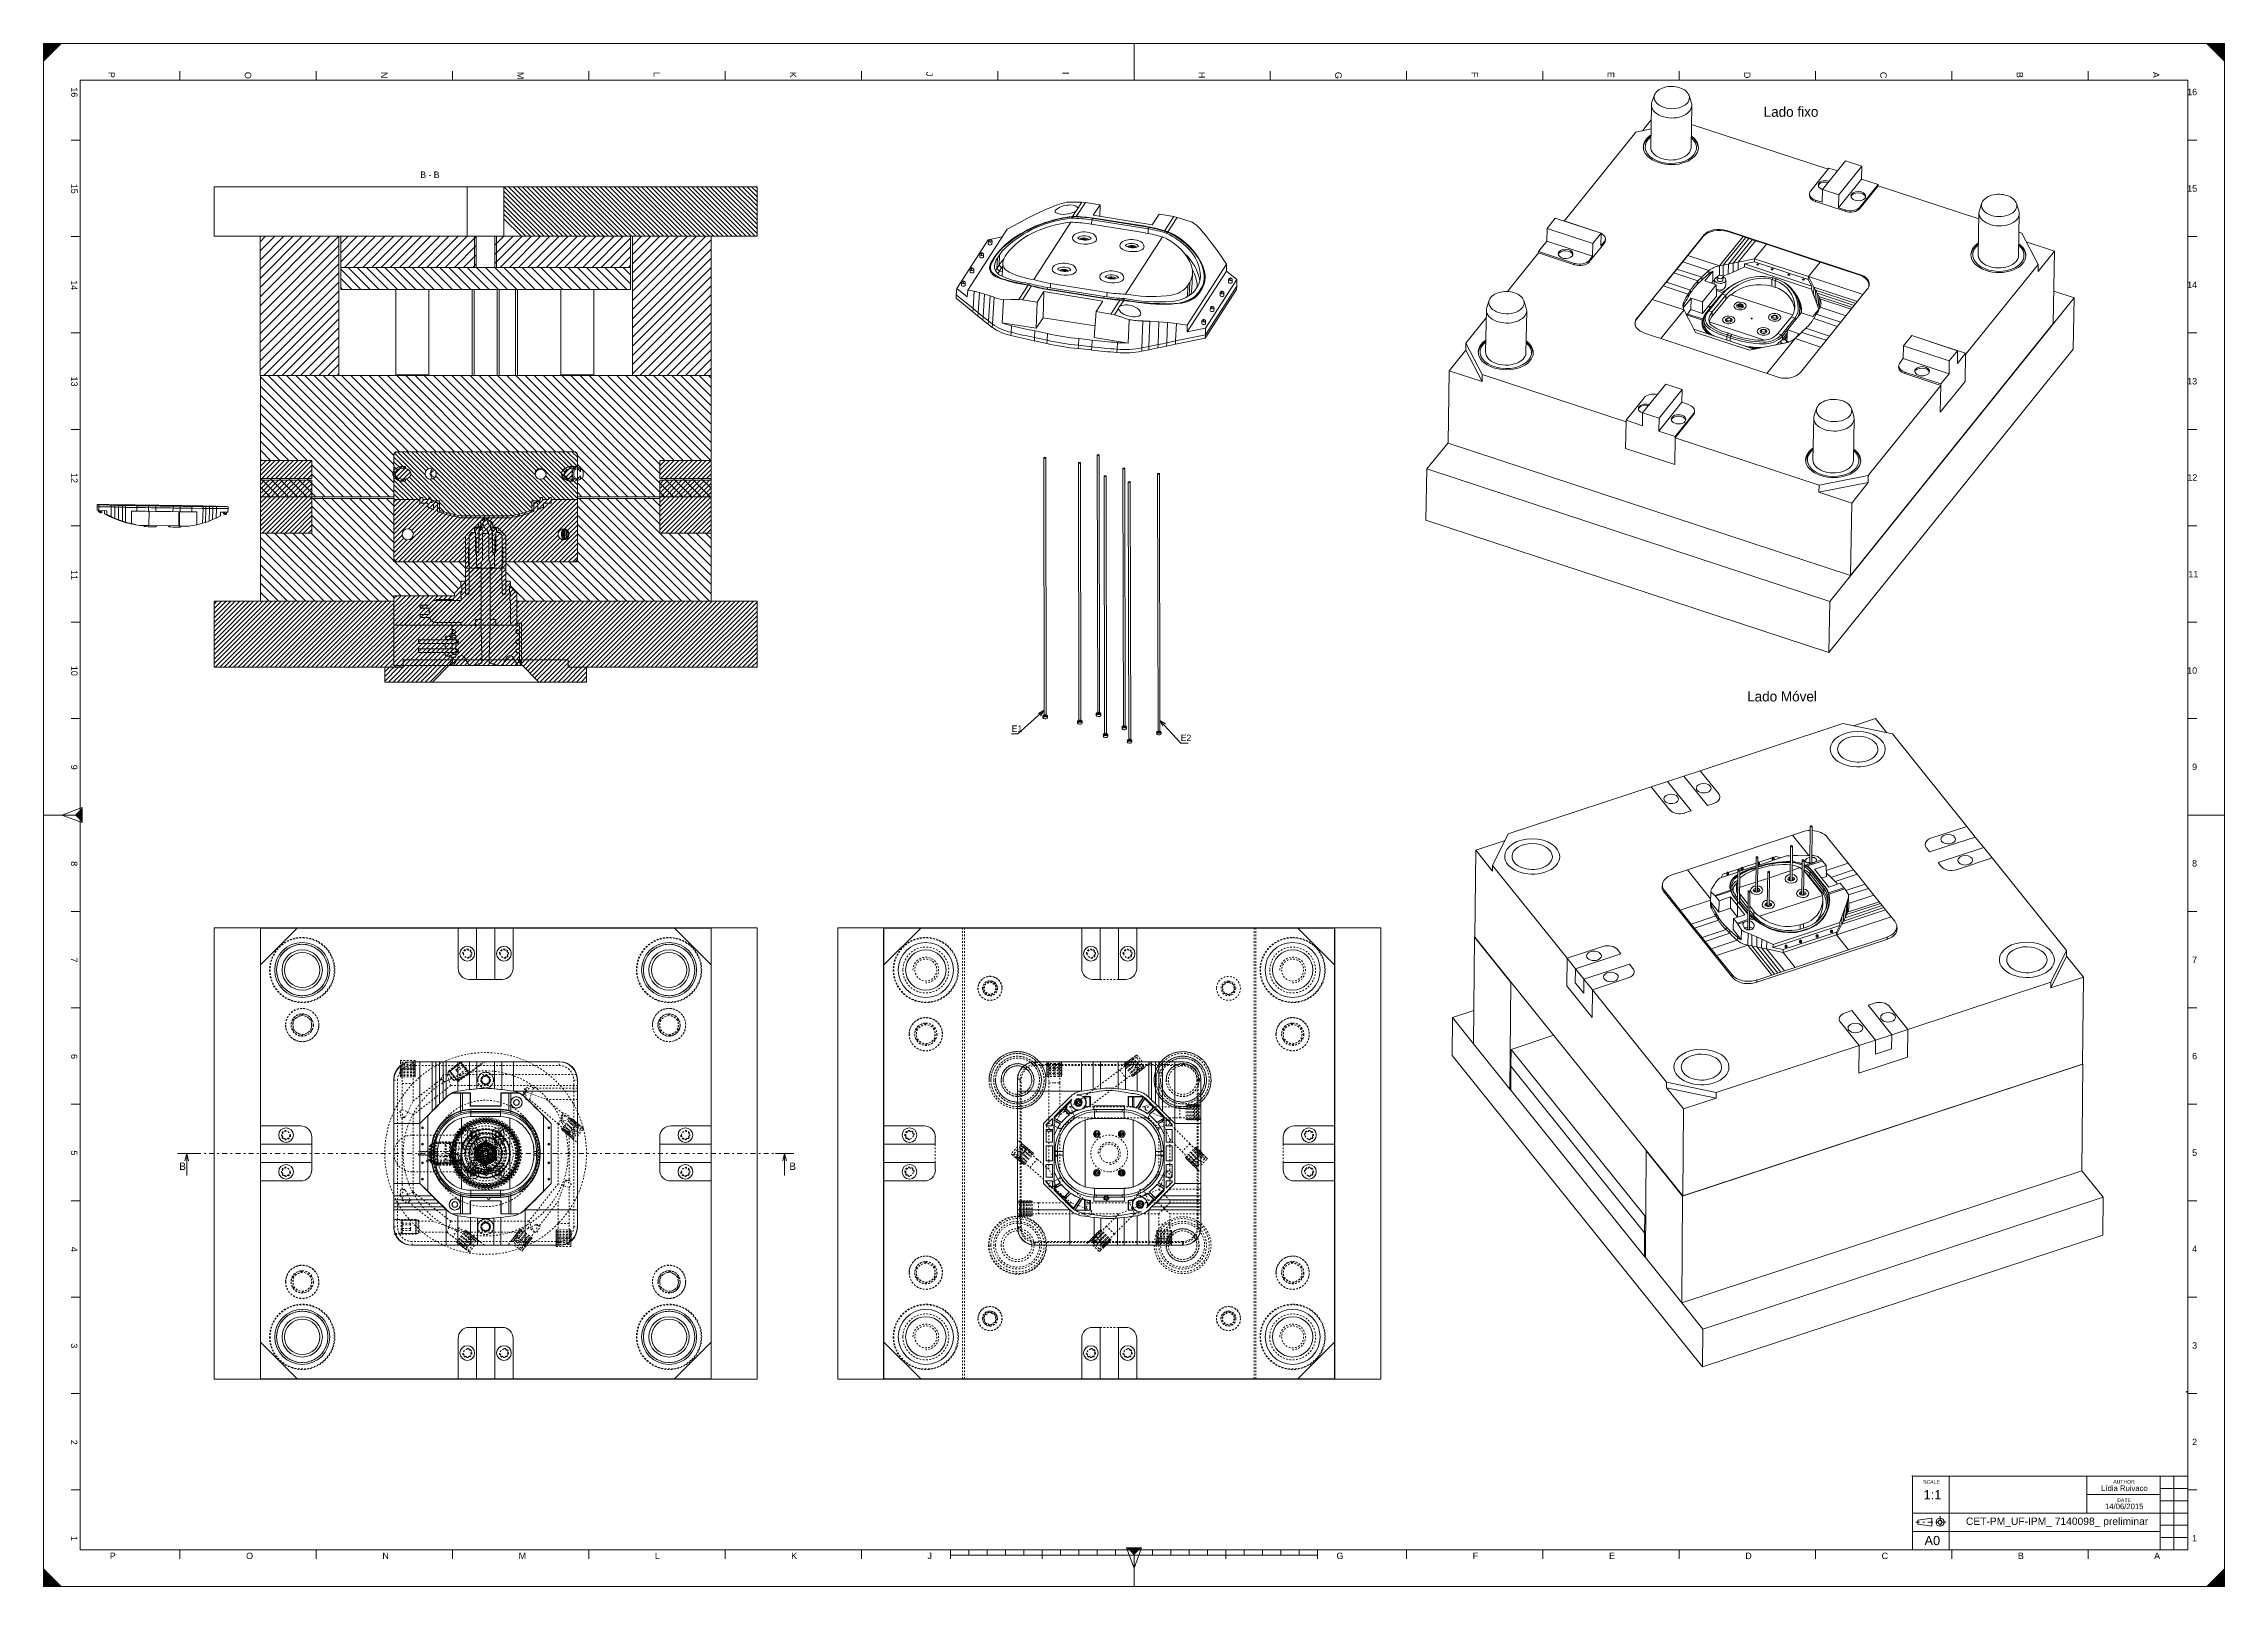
# Model space of a CAD drawing. Header units: millimetres. Extents: x 0 to 1189, y 0 to 841.
import ezdxf

# ---------------------------------------------------------------- set-up
doc = ezdxf.new("R2010")
doc.units = ezdxf.units.MM
for name, pattern in [('_..__..__..__.._', [1.8, 0.9, -0.9]), ('______....__....', [7.2, 2.7, -1.8, 0.9, -1.8]), ('________________', [0])]:
    doc.linetypes.add(name, pattern=pattern)
pattern_1 = [(-45, (0, 0), (2.5, 2.5), [])]
pattern_2 = [(45, (0, 0), (-1.25, 1.25), [])]
pattern_3 = [(45, (0, 0), (-2.5, 2.5), [])]

msp = doc.modelspace()

# ---------------------------------------------------------------- texts
at = {"color": 7, "attachment_point": 1}
for s, insert, char_height in [('{\\fIsonormD;Lado fixo}', (937.8, 806.6), 5.5), ('{\\fIsonormD;Lado Móvel}', (928.8, 487.9), 5.5), ('{\\fIsonormD;E1}', (527.8, 469.3), 3.5), ('{\\fIsonormD;E2}', (620, 464.3), 3.5), ('{\\fIsonormD;B}', (74, 231), 4), ('{\\fIsonormD;B}', (406.6, 231), 4), ('{\\fArial;SCALE}', (1024.7, 58), 2), ('{\\fArial;1:1}', (1025, 52.5), 5), ('{\\fArial;Lídia Ruivaco}', (1121.8, 55), 3), ('{\\fArial;AUTHOR}', (1128.4, 58), 2), ('{\\fArial;DATE}', (1130.6, 48), 2), ('{\\fArial;CET-PM_UF-IPM_ 7140098_ preliminar}', (1048.1, 37.5), 4), ('{\\fArial;14/06/2015}', (1123.9, 45.1), 3), ('{\\fArial;A0}', (1025.5, 27.5), 5)]:
    msp.add_mtext(s, dxfattribs=dict(at, insert=insert, char_height=char_height))

# ---------------------------------------------------------------- blocks, each defined once
blk = doc.blocks.new('D_FRAME_VIEW@1499')
at = {"color": 253, "linetype": '________________', "lineweight": 9, "true_color": 0xbeb69e}
for p, q in [((433, 359), (458, 359)), ((433, 113), (433, 359)), ((458, 113), (458, 359)), ((458, 359), (501, 359)), ((478.2, 358.9), (458.1, 338.9)), ((458.1, 358.9), (458.1, 338.9)), ((478.2, 358.9), (458.1, 358.9)), ((478.2, 358.9), (566, 358.9)), ((501, 359), (502, 359)), ((501, 359), (501, 358.9)), ((502, 358.9), (502, 359)), ((502, 359), (660, 359)), ((566, 336.9), (566, 358.9)), ((566, 358.9), (576, 358.9)), ((566, 336.9), (566, 358.9)), ((576, 330.9), (576, 358.9)), ((576, 330.9), (576, 358.9)), ((576, 358.9), (586, 358.9)), ((586, 358.9), (596, 358.9)), ((586, 358.9), (586, 330.9)), ((586, 358.9), (586, 330.9)), ((596, 358.9), (596, 336.9)), ((596, 358.9), (683.9, 358.9)), ((596, 358.9), (596, 336.9)), ((660, 359), (661, 359)), ((660, 359), (660, 358.9)), ((661, 359), (704, 359)), ((661, 358.9), (661, 359)), ((683.9, 358.9), (703.9, 338.9)), ((683.9, 358.9), (703.9, 358.9)), ((703.9, 358.9), (703.9, 338.9)), ((704, 359), (729, 359)), ((704, 359), (704, 113)), ((729, 359), (729, 113)), ((458.1, 251), (458.1, 338.9)), ((703.9, 338.9), (703.9, 251)), ((576, 330.9), (572, 330.9)), ((576, 330.9), (572, 330.9)), ((590, 330.9), (586, 330.9)), ((590, 330.9), (586, 330.9)), ((540.5, 286), (540.5, 286)), ((621.5, 286), (621.5, 286)), ((531, 276.5), (531, 276.5)), ((631, 276.5), (631, 276.5)), ((458.1, 241), (458.1, 251)), ((458.1, 251), (480.2, 251)), ((458.1, 251), (480.2, 251)), ((703.9, 251), (681.9, 251)), ((703.9, 251), (681.9, 251)), ((703.9, 241), (703.9, 251)), ((458.1, 241), (486.1, 241)), ((458.1, 231), (458.1, 241)), ((458.1, 241), (486.1, 241)), ((486.1, 245), (486.1, 241)), ((486.1, 245), (486.1, 241)), ((675.9, 245), (675.9, 241)), ((675.9, 245), (675.9, 241)), ((703.9, 241), (675.9, 241)), ((703.9, 241), (675.9, 241)), ((703.9, 241), (703.9, 231)), ((458.1, 221), (458.1, 231)), ((486.1, 231), (458.1, 231)), ((486.1, 231), (458.1, 231)), ((486.1, 231), (486.1, 227)), ((486.1, 231), (486.1, 227)), ((675.9, 231), (703.9, 231)), ((675.9, 231), (675.9, 227)), ((675.9, 231), (703.9, 231)), ((675.9, 231), (675.9, 227)), ((703.9, 221), (703.9, 231)), ((480.2, 221), (458.1, 221)), ((480.2, 221), (458.1, 221)), ((458.1, 133.2), (458.1, 221)), ((681.9, 221), (703.9, 221)), ((681.9, 221), (703.9, 221)), ((703.9, 221), (703.9, 133.2)), ((531, 195.5), (531, 195.5)), ((631, 195.5), (631, 195.5)), ((540.5, 186), (540.5, 186)), ((621.5, 186), (621.5, 186)), ((458.1, 133.2), (478.2, 113.2)), ((458.1, 133.2), (458.1, 113.2)), ((566, 135.2), (566, 113.2)), ((566, 135.2), (566, 113.2)), ((576, 141.2), (572, 141.2)), ((576, 141.2), (572, 141.2)), ((576, 141.2), (576, 113.2)), ((576, 141.2), (576, 113.2)), ((590, 141.2), (586, 141.2)), ((586, 113.2), (586, 141.2)), ((590, 141.2), (586, 141.2)), ((586, 113.2), (586, 141.2)), ((596, 113.2), (596, 135.2)), ((596, 113.2), (596, 135.2)), ((683.9, 113.2), (703.9, 133.2)), ((703.9, 113.2), (703.9, 133.2)), ((458, 113), (433, 113)), ((501, 113), (458, 113)), ((458.1, 113.2), (478.2, 113.2)), ((566, 113.2), (478.2, 113.2)), ((501, 113.2), (501, 113)), ((502, 113), (501, 113)), ((502, 113), (502, 113.2)), ((660, 113), (502, 113)), ((566, 113.2), (576, 113.2)), ((586, 113.2), (576, 113.2)), ((586, 113.2), (596, 113.2)), ((683.9, 113.2), (596, 113.2)), ((660, 113.2), (660, 113)), ((661, 113), (660, 113)), ((661, 113), (661, 113.2)), ((704, 113), (661, 113)), ((683.9, 113.2), (703.9, 113.2)), ((729, 113), (704, 113))]:
    blk.add_line(p, q, dxfattribs=at)
at = {"color": 253, "linetype": '_..__..__..__.._', "lineweight": 9, "true_color": 0xbeb69e}
for p, q in [((501, 358.9), (501, 113.2)), ((502, 113.2), (502, 358.9)), ((660, 358.9), (660, 113.2)), ((661, 113.2), (661, 358.9)), ((568.6, 344.9), (568.5, 344.9)), ((588.6, 344.9), (588.5, 344.9)), ((571, 342.4), (571, 342.4)), ((591, 342.4), (591, 342.4)), ((513, 327.7), (516, 329.5)), ((513, 324.3), (513, 327.7)), ((516, 322.5), (513, 324.3)), ((516, 329.5), (519, 327.7)), ((519, 324.3), (516, 322.5)), ((519, 327.7), (519, 324.3)), ((586, 330.9), (576, 330.9)), ((646, 329.5), (643, 327.7)), ((643, 327.7), (643, 324.3)), ((643, 324.3), (646, 322.5)), ((649, 327.7), (646, 329.5)), ((646, 322.5), (649, 324.3)), ((649, 324.3), (649, 327.7)), ((650, 326), (650, 326.3)), ((481, 306.8), (476, 303.9)), ((476, 303.9), (476, 298.1)), ((476, 298.1), (481, 295.2)), ((486, 303.9), (481, 306.8)), ((481, 295.2), (486, 298.1)), ((486, 298.1), (486, 303.9)), ((487, 301), (487, 301.4)), ((681, 306.8), (676, 303.9)), ((676, 303.9), (676, 298.1)), ((676, 298.1), (681, 295.2)), ((686, 303.9), (681, 306.8)), ((681, 295.2), (686, 298.1)), ((686, 298.1), (686, 303.9)), ((687, 301), (687, 301.4)), ((541, 286), (540.5, 286)), ((540.5, 286), (540.5, 284.5)), ((591.5, 286.3), (591, 286)), ((592.7, 287.3), (592.1, 286.8)), ((594, 288.3), (593.4, 287.8)), ((596.1, 289.8), (595.3, 289.2)), ((598.9, 286), (596.1, 289.8)), ((621.5, 286), (621, 286)), ((621.5, 284.5), (621.5, 286)), ((531, 276.5), (531, 276)), ((531, 276.5), (532.5, 276.5)), ((532.5, 242.1), (532.5, 276.5)), ((540.5, 284.5), (547, 284.5)), ((547, 284.5), (548, 284.5)), ((548, 284.5), (548, 284.5)), ((548, 284.5), (554, 284.5)), ((554, 284.5), (554, 284.5)), ((554, 284.5), (555, 284.5)), ((555, 284.5), (589, 284.5)), ((589, 284.5), (589.8, 284.5)), ((589.8, 284.5), (590.7, 284.5)), ((590.7, 284.5), (590.7, 284.5)), ((590.7, 284.5), (590.8, 284.5)), ((590.8, 284.5), (591.8, 284.5)), ((591.8, 284.5), (592.8, 284.5)), ((592.8, 284.5), (593.8, 284.5)), ((593.8, 284.5), (594.4, 284.5)), ((594.4, 284.5), (594.8, 284.5)), ((594.8, 284.5), (595.8, 284.5)), ((595.8, 284.5), (596.8, 284.5)), ((596.8, 284.5), (597.6, 284.5)), ((597.6, 284.5), (598.8, 284.5)), ((598.8, 284.5), (602.4, 284.5)), ((602.4, 284.5), (621.5, 284.5)), ((629.5, 276.5), (631, 276.5)), ((629.5, 276.5), (629.5, 262.5)), ((631, 276), (631, 276.5)), ((629.5, 262.5), (629.5, 261.5)), ((629.5, 261.5), (629.5, 261.5)), ((629.5, 261.5), (629.5, 255.5)), ((629.5, 255.5), (629.5, 255.5)), ((629.5, 255.5), (629.5, 254.5)), ((629.5, 254.5), (629.5, 238.2)), ((472.1, 243.6), (472.1, 243.5)), ((474.6, 246), (474.6, 246)), ((486.1, 241), (486.1, 231)), ((531, 239.7), (527.6, 235.8)), ((532.5, 239.9), (532.5, 242.1)), ((532.5, 238.4), (532.5, 239.9)), ((532.5, 237.4), (532.5, 238.4)), ((629.5, 238.2), (629.5, 237.4)), ((675.9, 241), (675.9, 231)), ((687.4, 246), (687.4, 246)), ((689.9, 243.6), (689.9, 243.5)), ((474.6, 226), (474.6, 226)), ((527.6, 235.8), (528.4, 235.1)), ((528.4, 235.1), (529.6, 234.1)), ((529.6, 234.1), (530.2, 233.5)), ((530.8, 233), (531, 232.9)), ((532.5, 236.2), (532.5, 237.4)), ((532.5, 235), (532.5, 236.2)), ((532.5, 234.5), (532.5, 235)), ((532.5, 233.7), (532.5, 234.5)), ((532.5, 232.9), (532.5, 233.7)), ((532.5, 232.5), (532.5, 232.9)), ((532.5, 232.9), (532.5, 232.9)), ((532.5, 231.5), (532.5, 232.5)), ((532.5, 210), (532.5, 231.5)), ((629.5, 237.4), (629.5, 236.8)), ((629.5, 236.8), (629.5, 236.7)), ((629.5, 236.7), (629.5, 236.3)), ((629.5, 236.3), (629.5, 235.2)), ((629.5, 235.2), (629.5, 234.4)), ((629.5, 234.4), (629.5, 234)), ((629.5, 234), (629.5, 232.9)), ((629.5, 232.9), (629.5, 231.8)), ((629.5, 231.8), (629.5, 230.9)), ((629.5, 230.9), (629.5, 229.5)), ((629.5, 229.5), (629.5, 226.8)), ((629.5, 226.8), (629.5, 216.5)), ((631.6, 236.1), (631, 236.7)), ((631, 229.6), (634.5, 233.1)), ((632.7, 235), (632.1, 235.5)), ((633.8, 233.8), (632.7, 235)), ((634.5, 233.1), (633.8, 233.8)), ((687.4, 226), (687.4, 226)), ((472.1, 223.6), (472.1, 223.5)), ((629.5, 216.5), (629.5, 210.5)), ((689.9, 223.6), (689.9, 223.5)), ((532.5, 209), (532.5, 210)), ((532.5, 203), (532.5, 209)), ((532.5, 209), (532.5, 209)), ((532.5, 202), (532.5, 203)), ((532.5, 203), (532.5, 203)), ((629.5, 210.5), (629.5, 209)), ((629.5, 209), (629.5, 203)), ((629.5, 203), (629.5, 195.5)), ((531, 196), (531, 195.5)), ((531, 195.5), (532.5, 195.5)), ((532.5, 195.5), (532.5, 202)), ((629.5, 195.5), (631, 195.5)), ((631, 195.5), (631, 196)), ((540.5, 186), (540.5, 187.5)), ((569.4, 187.5), (540.5, 187.5)), ((540.5, 186), (541, 186)), ((572, 187.5), (569.4, 187.5)), ((573.4, 187.5), (572, 187.5)), ((572.1, 186), (575.6, 182.5)), ((574.3, 187.5), (573.4, 187.5)), ((575.4, 187.5), (574.3, 187.5)), ((576.5, 187.5), (575.4, 187.5)), ((575.6, 182.5), (576.3, 183.2)), ((577.7, 187.5), (576.5, 187.5)), ((577.5, 184.3), (578, 184.9)), ((578.8, 187.5), (577.7, 187.5)), ((578.6, 185.5), (579.2, 186)), ((579.3, 187.5), (578.8, 187.5)), ((579.9, 187.5), (579.3, 187.5)), ((579.3, 187.5), (579.3, 187.5)), ((580.7, 187.5), (579.9, 187.5)), ((607, 187.5), (580.7, 187.5)), ((608, 187.5), (607, 187.5)), ((614, 187.5), (608, 187.5)), ((608, 187.5), (608, 187.5)), ((615, 187.5), (614, 187.5)), ((614, 187.5), (614, 187.5)), ((621.5, 187.5), (615, 187.5)), ((621, 186), (621.5, 186)), ((621.5, 187.5), (621.5, 186)), ((481, 176.8), (476, 173.9)), ((476, 173.9), (476, 168.1)), ((476, 168.1), (481, 165.2)), ((486, 173.9), (481, 176.8)), ((481, 165.2), (486, 168.1)), ((486, 168.1), (486, 173.9)), ((487, 171), (487, 171.4)), ((681, 176.8), (676, 173.9)), ((676, 173.9), (676, 168.1)), ((676, 168.1), (681, 165.2)), ((686, 173.9), (681, 176.8)), ((681, 165.2), (686, 168.1)), ((686, 168.1), (686, 173.9)), ((687, 171), (687, 171.4)), ((512, 146), (512, 145.7)), ((516, 149.5), (513, 147.7)), ((513, 147.7), (513, 144.3)), ((513, 144.3), (516, 142.5)), ((519, 147.7), (516, 149.5)), ((516, 142.5), (519, 144.3)), ((519, 144.3), (519, 147.7)), ((643, 147.7), (646, 149.5)), ((643, 144.3), (643, 147.7)), ((646, 142.5), (643, 144.3)), ((646, 149.5), (649, 147.7)), ((649, 144.3), (646, 142.5)), ((649, 147.7), (649, 144.3)), ((586, 141.2), (576, 141.2)), ((568.6, 127.2), (568.5, 127.2)), ((571, 129.7), (571, 129.6)), ((588.6, 127.2), (588.5, 127.2)), ((591, 129.7), (591, 129.6))]:
    blk.add_line(p, q, dxfattribs=at)
at = {"color": 11, "linetype": '________________', "lineweight": 9, "true_color": 0xf08a8a}
for p, q in [((541, 286), (565.8, 286)), ((565.8, 269.9), (565.8, 286)), ((565.8, 286), (572.2, 286)), ((572.2, 270.8), (572.2, 286)), ((572.2, 286), (576.2, 286)), ((576.2, 271.2), (576.2, 286)), ((576.2, 286), (585.8, 286)), ((585.8, 271.2), (585.8, 286)), ((585.8, 286), (589.8, 286)), ((589.8, 270.8), (589.8, 286)), ((589.8, 286), (596.2, 286)), ((596.2, 269.9), (596.2, 286)), ((596.2, 286), (602.5, 286)), ((602.5, 266.7), (602.5, 286)), ((602.5, 286), (604.1, 286)), ((604.1, 265.1), (604.1, 286)), ((604.1, 286), (606.2, 286)), ((606.2, 263.1), (606.2, 286)), ((606.2, 286), (608.1, 286)), ((608.1, 261.2), (608.1, 286)), ((608.1, 286), (610.1, 286)), ((610.1, 259.1), (610.1, 286)), ((616.8, 286), (610.1, 286)), ((616.8, 252.4), (616.8, 286)), ((621, 286), (616.8, 286)), ((531, 269.9), (531, 276)), ((631, 252.4), (631, 276)), ((531, 269.9), (531, 205.3)), ((565.8, 269.9), (531, 269.9)), ((560.6, 265.6), (551.3, 256.3)), ((553.9, 261.2), (555.8, 263.1)), ((555.8, 263.1), (557.9, 265.1)), ((556.6, 261), (560.3, 264.6)), ((560.1, 264.3), (556.8, 261)), ((557.9, 265.1), (559.5, 266.7)), ((560.3, 264.6), (560.1, 264.3)), ((563.4, 267.9), (563.4, 267.8)), ((566.7, 267), (567.1, 266.9)), ((566.7, 267), (570.7, 267)), ((567.6, 266.9), (567.1, 266.9)), ((567.6, 266.4), (567.1, 266.9)), ((568.3, 266.9), (567.6, 266.9)), ((567.6, 266.9), (567.6, 266.4)), ((570.5, 266.9), (568.3, 266.9)), ((568.3, 266.9), (568.3, 264.9)), ((568.3, 262.7), (568.3, 261.3)), ((570.7, 267), (570.5, 266.9)), ((570.5, 266.9), (570.5, 261.8)), ((570.7, 261.7), (570.5, 261.8)), ((573.9, 269.6), (570.7, 269)), ((570.7, 267), (570.7, 261.7)), ((572.2, 270.8), (576.2, 271.2)), ((572.2, 270.8), (572.2, 270.8)), ((572.6, 262), (572.6, 259.8)), ((572.6, 262), (589.4, 262)), ((585.8, 271.2), (589.8, 270.8)), ((591.3, 269), (588.1, 269.6)), ((589.4, 262), (589.4, 259.8)), ((591.3, 267), (591.5, 266.9)), ((591.3, 267), (599.4, 267)), ((591.3, 261.7), (591.3, 267)), ((591.3, 261.7), (591.5, 261.8)), ((591.5, 266.9), (593.7, 266.9)), ((591.5, 261.8), (591.5, 266.9)), ((593.7, 261.3), (593.7, 266.9)), ((593.7, 266.9), (594.4, 266.9)), ((594.4, 261.2), (594.4, 266.9)), ((599.3, 266.9), (594.4, 266.9)), ((599.5, 266.7), (595.8, 260.8)), ((595.8, 260.6), (599.6, 266.7)), ((600.3, 266), (596.7, 260.3)), ((600.4, 265.9), (596.9, 260.4)), ((599.4, 267), (599.3, 266.9)), ((599.5, 266.7), (599.3, 266.9)), ((599.4, 267), (599.6, 266.7)), ((599.5, 266.7), (599.6, 266.7)), ((600.4, 265.9), (600.3, 266)), ((600.3, 266), (605.4, 261)), ((605.2, 261), (600.4, 265.9)), ((610.7, 256.3), (601.9, 265.1)), ((602.5, 266.7), (604.1, 265.1)), ((604.1, 265.1), (606.2, 263.1)), ((551.9, 259.1), (545.2, 252.4)), ((545.2, 252.4), (545.2, 219.6)), ((550, 255), (546.7, 251.7)), ((546.7, 251.7), (546.7, 251)), ((546.7, 251), (550, 251)), ((550, 251), (550, 255)), ((551, 255.4), (556, 260.4)), ((556, 260.2), (551, 255.3)), ((551, 255.6), (551, 255.4)), ((551, 255.3), (551, 255.4)), ((554.9, 252.9), (551, 255.3)), ((551, 255.3), (551, 255.3)), ((551, 255.3), (555, 252.8)), ((551, 255.3), (551, 255.3)), ((551, 255.3), (551, 254.2)), ((551, 254.1), (551, 254.2)), ((551, 254.2), (551, 254.2)), ((554.4, 252.1), (551, 254.2)), ((551, 254.2), (551, 245.7)), ((551, 254.1), (551, 245.9)), ((554.3, 252.1), (551, 254.1)), ((551.9, 259.1), (553.9, 261.2)), ((554.3, 252.1), (554.4, 252.1)), ((554.9, 252.9), (555, 252.8)), ((556, 260.2), (556, 260.4)), ((559.3, 257), (556, 260.4)), ((559.2, 257), (556, 260.2)), ((556.8, 261), (556.6, 261)), ((556.6, 261), (560.1, 257.6)), ((560.1, 257.7), (556.8, 261)), ((559.2, 257), (559.3, 257)), ((560.1, 257.7), (560.1, 257.6)), ((564, 259.8), (563.6, 259.7)), ((567, 260.9), (567.4, 261.1)), ((567.4, 261.1), (567.6, 261.3)), ((567.6, 261.2), (567.4, 261.1)), ((568.3, 261.3), (567.6, 261.2)), ((567.6, 261.3), (567.6, 261.2)), ((567.9, 217.7), (567.9, 254.3)), ((572.8, 259.9), (572.8, 259.8)), ((572.8, 259.8), (572.9, 258.6)), ((572.9, 258.6), (572.9, 255)), ((589.1, 255), (572.9, 255)), ((573.9, 259.9), (573.9, 258.7)), ((588.1, 259.9), (573.9, 259.9)), ((588.1, 258.7), (573.9, 258.7)), ((588.1, 259.9), (588.1, 258.7)), ((589.2, 259.9), (589.1, 258.6)), ((589.1, 258.6), (589.1, 255)), ((594.4, 261.2), (593.7, 261.3)), ((594.1, 217.7), (594.1, 254.3)), ((595.8, 260.8), (594.4, 261.2)), ((595.8, 260.8), (595.8, 260.6)), ((596.9, 260.4), (596.7, 260.3)), ((605.2, 261), (601.9, 257.7)), ((601.9, 257.6), (605.4, 261)), ((601.9, 257.7), (601.9, 257.6)), ((606, 260.4), (602.7, 257)), ((602.8, 257), (602.7, 257)), ((606, 260.2), (602.8, 257)), ((605.4, 261), (605.2, 261)), ((606, 260.4), (606, 260.2)), ((606, 260.4), (611, 255.4)), ((611, 255.3), (606, 260.2)), ((607, 252.8), (611, 255.3)), ((607.1, 252.9), (607, 252.8)), ((611, 255.3), (607.1, 252.9)), ((611, 254.2), (607.6, 252.1)), ((607.7, 252.1), (607.6, 252.1)), ((611, 254.1), (607.7, 252.1)), ((608.1, 261.2), (610.1, 259.1)), ((610.1, 259.1), (610.1, 259.1)), ((616.8, 252.4), (610.1, 259.1)), ((611, 255.4), (611, 255.6)), ((611, 255.3), (611, 255.4)), ((611, 255.3), (611, 255.3)), ((611, 255.3), (611, 255.3)), ((611, 254.2), (611, 255.3)), ((611, 254.2), (611, 254.2)), ((611, 254.1), (611, 254.2)), ((611, 245.7), (611, 254.2)), ((611, 254.1), (611, 245.9)), ((612, 255), (612, 251)), ((615.3, 251.7), (612, 255)), ((612, 251), (615.3, 251)), ((615.3, 251), (615.3, 251.7)), ((616.8, 252.4), (631, 252.4)), ((616.8, 219.6), (616.8, 252.4)), ((631, 219.6), (631, 252.4)), ((546.7, 249), (546.7, 242.1)), ((550, 249), (546.7, 249)), ((546.7, 242.1), (550, 242.1)), ((546.7, 240.1), (546.7, 231.9)), ((550, 240.1), (546.7, 240.1)), ((550, 242.1), (550, 249)), ((550, 231.9), (550, 240.1)), ((551, 245.7), (551, 245.9)), ((551, 245.8), (551, 226.2)), ((560.6, 249.6), (560.5, 249.4)), ((601.5, 249.4), (601.4, 249.6)), ((611, 245.7), (611, 245.9)), ((611, 226.2), (611, 245.8)), ((612, 249), (612, 242.1)), ((615.3, 249), (612, 249)), ((612, 242.1), (615.3, 242.1)), ((612, 240.1), (612, 231.9)), ((615.3, 240.1), (612, 240.1)), ((615.3, 242.1), (615.3, 249)), ((615.3, 231.9), (615.3, 240.1)), ((546.7, 231.9), (550, 231.9)), ((550, 229.9), (546.7, 229.9)), ((546.7, 229.9), (546.7, 223)), ((550, 223), (550, 229.9)), ((551, 226.3), (551, 226.1)), ((551, 226.3), (551, 217.8)), ((551, 226.1), (551, 217.9)), ((551.5, 237.5), (552.8, 237.5)), ((551.5, 237.5), (551.5, 237)), ((551.5, 237), (552.8, 237)), ((551.5, 237), (551.5, 235)), ((551.5, 235), (552.8, 235)), ((551.5, 235), (551.5, 234.5)), ((551.5, 234.5), (552.8, 234.5)), ((552.8, 237.5), (552.8, 237)), ((552.8, 237), (555.8, 237)), ((552.8, 237), (552.8, 235)), ((552.8, 235), (552.8, 234.5)), ((552.8, 235), (555.8, 235)), ((555.8, 235), (555.8, 237)), ((606.2, 235), (606.2, 237)), ((609.2, 237), (606.2, 237)), ((609.2, 235), (606.2, 235)), ((610.5, 237.5), (609.2, 237.5)), ((609.2, 237), (609.2, 237.5)), ((610.5, 237), (609.2, 237)), ((609.2, 235), (609.2, 237)), ((609.2, 234.5), (609.2, 235)), ((610.5, 235), (609.2, 235)), ((610.5, 234.5), (609.2, 234.5)), ((610.5, 237), (610.5, 237.5)), ((610.5, 235), (610.5, 237)), ((610.5, 234.5), (610.5, 235)), ((611, 226.3), (611, 226.1)), ((611, 217.8), (611, 226.3)), ((611, 226.1), (611, 217.9)), ((612, 231.9), (615.3, 231.9)), ((612, 229.9), (612, 223)), ((615.3, 229.9), (612, 229.9)), ((615.3, 223), (615.3, 229.9)), ((545.2, 219.6), (551.9, 212.9)), ((546.7, 223), (550, 223)), ((546.7, 221), (546.7, 220.3)), ((550, 221), (546.7, 221)), ((546.7, 220.3), (550, 217)), ((550, 217), (550, 221)), ((554.3, 219.9), (551, 217.9)), ((551, 217.8), (554.4, 219.9)), ((555, 219.2), (551, 216.7)), ((554.9, 219.1), (551, 216.7)), ((551, 217.9), (551, 217.8)), ((551, 217.8), (551, 217.8)), ((551, 217.8), (551, 216.7)), ((556, 211.8), (551, 216.7)), ((551, 216.7), (551, 216.6)), ((551, 216.7), (551, 216.7)), ((551, 216.7), (551, 216.7)), ((556, 211.6), (551, 216.6)), ((551, 216.6), (551, 216.4)), ((551.3, 215.7), (560.1, 206.9)), ((554.3, 219.9), (554.4, 219.9)), ((554.9, 219.1), (555, 219.2)), ((559.2, 215), (556, 211.8)), ((556, 211.6), (559.3, 215)), ((560.1, 214.4), (556.6, 211)), ((560.1, 214.3), (556.8, 211)), ((559.2, 215), (559.3, 215)), ((560.1, 214.3), (560.1, 214.4)), ((560.5, 222.6), (560.6, 222.4)), ((589.1, 216.9), (572.9, 216.9)), ((572.9, 213.4), (572.9, 216.9)), ((589.1, 213.4), (589.1, 216.9)), ((601.4, 222.4), (601.5, 222.6)), ((601.4, 206.4), (610.7, 215.7)), ((601.9, 214.3), (601.9, 214.4)), ((605.4, 211), (601.9, 214.4)), ((605.2, 211), (601.9, 214.3)), ((602.7, 215), (606, 211.6)), ((602.8, 215), (602.7, 215)), ((606, 211.8), (602.8, 215)), ((611, 216.7), (606, 211.8)), ((611, 216.6), (606, 211.6)), ((607.1, 219.1), (607, 219.2)), ((611, 216.7), (607, 219.2)), ((611, 216.7), (607.1, 219.1)), ((607.7, 219.9), (607.6, 219.9)), ((607.6, 219.9), (611, 217.8)), ((611, 217.9), (607.7, 219.9)), ((610.1, 212.9), (616.8, 219.6)), ((611, 217.9), (611, 217.8)), ((611, 217.8), (611, 217.8)), ((611, 216.7), (611, 217.8)), ((611, 216.7), (611, 216.7)), ((611, 216.7), (611, 216.6)), ((611, 216.7), (611, 216.7)), ((611, 216.4), (611, 216.6)), ((612, 223), (615.3, 223)), ((612, 221), (612, 217)), ((615.3, 221), (612, 221)), ((612, 217), (615.3, 220.3)), ((615.3, 220.3), (615.3, 221)), ((616.8, 219.6), (631, 219.6)), ((631, 212.9), (631, 219.6)), ((559.5, 205.3), (531, 205.3)), ((531, 205.3), (531, 196)), ((553.9, 210.8), (551.9, 212.9)), ((555.8, 208.9), (553.9, 210.8)), ((557.9, 206.9), (555.8, 208.9)), ((556, 211.8), (556, 211.6)), ((556.8, 211), (556.6, 211)), ((561.7, 206), (556.6, 211)), ((561.6, 206.1), (556.8, 211)), ((559.5, 205.3), (557.9, 206.9)), ((559.5, 205.3), (559.5, 186)), ((565.1, 211.6), (561.6, 206.1)), ((561.6, 206.1), (561.7, 206)), ((561.7, 206), (565.3, 211.7)), ((566.2, 211.4), (562.4, 205.3)), ((562.5, 205.3), (562.4, 205.3)), ((562.6, 205), (562.4, 205.3)), ((566.2, 211.2), (562.5, 205.3)), ((562.7, 205.1), (562.5, 205.3)), ((562.6, 205), (562.7, 205.1)), ((570.7, 205), (562.6, 205)), ((567.6, 205.1), (562.7, 205.1)), ((565.1, 211.6), (565.3, 211.7)), ((566.2, 211.2), (566.2, 211.4)), ((566.2, 211.2), (567.6, 210.8)), ((567.6, 210.8), (567.6, 205.1)), ((567.6, 210.8), (568.3, 210.7)), ((568.3, 205.1), (567.6, 205.1)), ((568.3, 210.7), (568.3, 205.1)), ((570.5, 205.1), (568.3, 205.1)), ((570.7, 210.3), (570.5, 210.2)), ((570.5, 210.2), (570.5, 205.1)), ((570.7, 205), (570.5, 205.1)), ((570.7, 210.3), (570.7, 205)), ((570.9, 202.9), (574.1, 202.4)), ((572.6, 212.2), (572.6, 210)), ((572.6, 210), (589.4, 210)), ((572.8, 212.1), (572.9, 213.4)), ((573.9, 212.1), (573.9, 213.3)), ((573.9, 213.3), (588.1, 213.3)), ((573.9, 212.1), (579, 212.1)), ((579.7, 212.1), (588.1, 212.1)), ((587.9, 202.4), (591.1, 202.9)), ((588.1, 212.1), (588.1, 213.3)), ((589.2, 212.2), (589.1, 213.4)), ((589.2, 212.1), (589.2, 212.2)), ((589.4, 212.2), (589.4, 210)), ((591.3, 210.3), (591.5, 210.2)), ((591.3, 205), (591.3, 210.3)), ((591.3, 205), (591.5, 205.1)), ((595.3, 205), (591.3, 205)), ((591.5, 205.1), (591.5, 210.2)), ((591.5, 205.1), (593.7, 205.1)), ((593.7, 210.7), (594.4, 210.8)), ((593.7, 209.3), (593.7, 210.7)), ((593.7, 205.1), (593.7, 207.1)), ((593.7, 205.1), (594.4, 205.1)), ((594.4, 210.8), (594.6, 210.9)), ((594.6, 210.9), (594.4, 210.7)), ((594.4, 210.7), (594.4, 210.8)), ((594.4, 205.1), (594.4, 205.6)), ((594.4, 205.6), (594.9, 205.1)), ((594.9, 205.1), (594.4, 205.1)), ((595, 211.1), (594.6, 210.9)), ((595.3, 205), (594.9, 205.1)), ((598, 212.2), (598.4, 212.3)), ((598.6, 204.1), (598.6, 204.2)), ((605.4, 211), (601.7, 207.4)), ((601.7, 207.4), (601.9, 207.7)), ((605.2, 211), (601.9, 207.7)), ((604.1, 206.9), (602.5, 205.3)), ((602.5, 205.3), (631, 205.3)), ((602.5, 205.3), (602.5, 186)), ((606.2, 208.9), (604.1, 206.9)), ((604.1, 206.9), (604.1, 206.9)), ((604.1, 206.9), (631, 206.9)), ((605.2, 211), (605.4, 211)), ((606, 211.8), (606, 211.6)), ((606.2, 208.9), (631, 208.9)), ((610.1, 212.9), (608.1, 210.8)), ((608.1, 210.8), (631, 210.8)), ((610.1, 212.9), (631, 212.9)), ((631, 212.9), (631, 210.8)), ((631, 210.8), (631, 208.9)), ((631, 208.9), (631, 206.9)), ((631, 206.9), (631, 205.3)), ((631, 205.3), (631, 196)), ((572.8, 201.2), (572.8, 201.1)), ((576.5, 200.8), (572.8, 201.2)), ((572.8, 201.1), (572.8, 186)), ((576.5, 200.8), (576.5, 186)), ((589.2, 201.2), (585.5, 200.8)), ((585.5, 200.8), (585.5, 186)), ((589.2, 201.2), (589.2, 201.1)), ((589.2, 201.1), (589.2, 186)), ((596.2, 202.1), (596.2, 186)), ((541, 186), (559.5, 186)), ((572.8, 186), (559.5, 186)), ((576.5, 186), (572.8, 186)), ((585.5, 186), (576.5, 186)), ((589.2, 186), (585.5, 186)), ((596.2, 186), (589.2, 186)), ((602.5, 186), (596.2, 186)), ((621, 186), (602.5, 186))]:
    blk.add_line(p, q, dxfattribs=at)
at = {"color": 11, "linetype": '_..__..__..__.._', "lineweight": 9, "true_color": 0xf08a8a}
for p, q in [((541, 286), (541, 284)), ((596.4, 286), (599.3, 282.2)), ((600.1, 282.8), (604.4, 286)), ((621, 284), (621, 286)), ((533, 276), (531, 276)), ((533, 241.7), (533, 276)), ((541, 284), (546.9, 284)), ((546.9, 284), (548, 284)), ((547, 285), (551, 285)), ((548, 285), (548, 282.5)), ((548, 284), (548, 284)), ((548, 284), (554, 284)), ((548, 274.5), (548, 253)), ((551, 285), (555, 285)), ((554, 282.5), (554, 285)), ((554, 284), (554, 284)), ((554, 284), (555.1, 284)), ((554, 259), (554, 274.5)), ((555.1, 284), (590, 284)), ((586.7, 281.5), (560, 261.5)), ((570, 261.5), (590.3, 276.7)), ((590, 284), (590, 284)), ((590, 284), (601.7, 284)), ((590.3, 276.7), (596.7, 281.5)), ((596.7, 281.5), (598.7, 283)), ((601.7, 284), (621, 284)), ((631, 276), (629, 276)), ((629, 276), (629, 262.6)), ((600.2, 261.8), (600.1, 261.5)), ((603.5, 262.7), (600.2, 261.8)), ((600.5, 259.7), (603.5, 262.7)), ((604.7, 261.5), (603.5, 262.7)), ((629, 262.6), (629, 261.5)), ((630, 262.5), (630, 254.5)), ((548, 252.5), (546.8, 251.6)), ((549.5, 248), (546.8, 251.6)), ((546.8, 251.6), (546.9, 251)), ((546.9, 251), (547.1, 249)), ((548, 253), (548, 252.5)), ((548, 252.5), (551, 251)), ((551, 251), (549.5, 248)), ((551, 251), (554, 257)), ((551, 255.4), (551, 255.3)), ((551, 254.2), (551, 245.9)), ((554, 249.5), (551, 251)), ((554, 257), (554, 259)), ((556.5, 258.9), (554, 257)), ((554, 249.5), (562, 255.5)), ((558, 261.5), (556.5, 258.9)), ((556.5, 258.9), (556.5, 258.9)), ((558, 257.5), (558, 261.5)), ((560, 261.5), (558, 261.5)), ((561, 258.5), (558, 257.5)), ((560, 261.5), (561, 258.5)), ((561, 258.5), (561.7, 258.7)), ((562, 255.5), (561, 258.5)), ((561.7, 258.7), (570, 261.5)), ((562, 255.5), (602.3, 255.5)), ((567.9, 254.3), (567.6, 254.2)), ((572.6, 261.5), (570, 261.5)), ((589.4, 261.5), (572.6, 261.5)), ((589.5, 255), (589.1, 255)), ((600.1, 261.5), (589.4, 261.5)), ((594.4, 254.2), (594.1, 254.3)), ((600.1, 261.5), (600.1, 261.5)), ((603.5, 258.5), (600.5, 259.7)), ((602.3, 255.5), (603.5, 258.5)), ((602.3, 255.5), (608, 249.8)), ((604.7, 261.5), (603.5, 258.5)), ((603.5, 258.5), (610.7, 255.5)), ((605.5, 261.5), (604.7, 261.5)), ((619.5, 261.5), (605.5, 261.5)), ((608, 249.8), (611, 251)), ((608, 249.8), (608, 224.7)), ((609.8, 254), (614, 254)), ((611, 251), (609.8, 254)), ((610.7, 255.5), (611.4, 255.5)), ((611, 255.3), (611, 255.4)), ((611, 245.9), (611, 254.2)), ((614, 252.2), (611, 251)), ((611, 251), (614, 243.8)), ((611.4, 255.5), (613.7, 255.5)), ((614, 254), (611.4, 255.5)), ((613.7, 255.5), (619.5, 255.5)), ((614, 253), (614, 254)), ((614, 252.2), (614, 253)), ((615.3, 251), (614, 252.2)), ((616.8, 249.4), (615.3, 251)), ((627.5, 261.5), (619.5, 261.5)), ((619.5, 255.5), (627.5, 255.5)), ((630, 261.5), (627.5, 261.5)), ((627.5, 255.5), (630, 255.5)), ((629, 261.5), (629, 261.5)), ((629, 261.5), (629, 255.5)), ((629, 255.5), (629, 255.5)), ((629, 255.5), (629, 254.4)), ((629, 254.4), (629, 238.8)), ((533.6, 241.2), (531, 243.4)), ((531, 236.6), (534.4, 240.5)), ((533, 240.4), (533, 241.7)), ((533, 232.5), (533, 240.4)), ((535.6, 238.1), (533.7, 239.8)), ((541.7, 232.9), (535.6, 238.1)), ((547.1, 249), (547.2, 248.2)), ((547.2, 248.2), (548, 247.8)), ((548, 247.8), (548, 247.8)), ((548, 247.8), (548, 242.1)), ((548, 242.1), (548, 240.1)), ((548, 240.1), (548, 231.9)), ((551, 245.9), (551, 245.8)), ((554, 222.4), (554, 249.5)), ((555.9, 238.9), (555.8, 238.7)), ((560.5, 249.4), (560.3, 249.3)), ((611, 245.8), (611, 245.9)), ((614, 242.1), (614, 243.8)), ((614, 243.8), (615.3, 242.5)), ((614, 240.1), (614, 242.1)), ((614, 231.9), (614, 240.1)), ((615.3, 242.5), (616.8, 240.9)), ((625, 241.3), (616.8, 249.4)), ((616.8, 240.9), (620.7, 237)), ((629, 238.8), (629, 237.3)), ((531, 234.2), (531.7, 233.6)), ((533, 232.4), (533, 232.5)), ((533, 231.2), (533, 232.4)), ((533, 210.1), (533, 231.2)), ((537.8, 228.4), (546.7, 220.7)), ((546.7, 228.6), (541.7, 232.9)), ((548, 227.5), (546.7, 228.6)), ((548, 231.9), (548, 229.9)), ((548, 229.9), (548, 227.5)), ((551, 221), (548, 227.5)), ((551, 226.2), (551, 226.1)), ((551, 226.1), (551, 217.8)), ((606.1, 233.1), (606.2, 233.3)), ((611, 223.5), (612.2, 226.5)), ((611, 226.1), (611, 226.2)), ((611, 217.8), (611, 226.1)), ((612.2, 226.5), (615.2, 223.5)), ((614, 229.9), (614, 231.9)), ((614, 226.9), (614, 229.9)), ((614.3, 226.8), (614, 226.9)), ((614, 226.9), (614, 226.9)), ((615.2, 223.5), (614.3, 226.8)), ((620.7, 237), (626.4, 231.4)), ((626.4, 231.4), (628.2, 229.6)), ((631, 232.4), (627.5, 228.9)), ((627.5, 228.9), (628.2, 228.2)), ((628.2, 228.2), (631, 225.3)), ((629, 237.3), (629, 237.2)), ((629, 237.2), (629, 227.3)), ((629, 227.3), (629, 216.5)), ((631, 235.2), (630.6, 235.6)), ((546.7, 220.7), (548, 219.6)), ((548, 219.6), (551, 221)), ((548, 219.6), (548, 219)), ((548, 219), (548, 218)), ((552.4, 218), (548, 218)), ((548, 218), (551, 216.3)), ((554, 222.4), (551, 221)), ((551, 221), (552.4, 218)), ((551, 216.7), (551, 216.6)), ((551, 216.3), (551.5, 216.6)), ((551.5, 216.6), (551.5, 216.6)), ((551.5, 216.6), (560.4, 209)), ((557.1, 219.7), (554, 222.4)), ((561.9, 215.6), (557.1, 219.7)), ((569.6, 209), (561.9, 215.6)), ((567.6, 217.8), (567.9, 217.7)), ((572.5, 217), (572.9, 216.9)), ((594.1, 217.7), (594.4, 217.8)), ((598, 216.5), (596.3, 213.5)), ((598, 212.3), (598, 216.5)), ((599.8, 216.5), (598, 216.5)), ((601, 217.8), (599.8, 216.5)), ((599.8, 216.5), (601, 213.5)), ((604.8, 221.5), (601, 217.8)), ((601, 213.5), (608.1, 216.4)), ((601.5, 222.6), (601.7, 222.7)), ((608, 224.7), (604.8, 221.5)), ((608, 224.7), (611, 223.5)), ((611, 223.5), (608.1, 216.4)), ((608.1, 216.4), (611, 213.5)), ((614, 222.3), (611, 223.5)), ((611, 216.6), (611, 216.7)), ((611, 213.5), (614, 216.5)), ((614, 222.3), (614.8, 223)), ((614, 221), (614, 222.3)), ((614, 219), (614, 221)), ((614, 216.8), (614, 219)), ((614, 216.5), (614, 216.8)), ((631, 216.5), (614, 216.5)), ((614.8, 223), (615.2, 223.5)), ((629, 216.5), (629, 210.5)), ((532, 202), (532, 210)), ((534.5, 209), (532, 209)), ((532, 203), (534.5, 203)), ((533, 209), (533, 210.1)), ((533, 203), (533, 209)), ((533, 209), (533, 209)), ((533, 201.9), (533, 203)), ((533, 203), (533, 203)), ((558, 209), (542.5, 209)), ((542.5, 203), (567.4, 203)), ((560.4, 209), (558, 209)), ((568.5, 206), (560.4, 209)), ((567.4, 203), (568.5, 206)), ((567.4, 203), (568.8, 201.8)), ((569.6, 209), (568.5, 206)), ((568.5, 206), (571.5, 204.9)), ((571.5, 204.9), (568.8, 201.8)), ((568.8, 201.8), (572.1, 202.9)), ((592.3, 209), (569.6, 209)), ((572.1, 202.9), (572.1, 203)), ((572.1, 203), (586.3, 203)), ((586.3, 203), (579.5, 196.3)), ((583.8, 192), (594.7, 203)), ((586.3, 203), (593.5, 206)), ((596.4, 213.2), (592.3, 209)), ((593.5, 206), (592.3, 209)), ((600.7, 209), (593.5, 206)), ((593.5, 206), (594.7, 203)), ((594.7, 203), (608, 203)), ((596.3, 213.5), (596.4, 213.2)), ((596.4, 213.2), (596.4, 213.2)), ((599.8, 213), (598, 212.3)), ((601, 213.5), (599.8, 213)), ((600.7, 209), (602.2, 210.5)), ((604, 209), (600.7, 209)), ((602.2, 210.5), (601, 213.5)), ((602.2, 210.5), (605.5, 210.5)), ((608, 209), (604, 209)), ((605.5, 210.5), (608, 210.5)), ((611, 213.5), (608, 210.5)), ((608, 210.5), (608, 209)), ((611, 206), (608, 209)), ((608, 203), (611, 206)), ((608, 203), (608, 197.5)), ((614, 210.5), (611, 213.5)), ((614, 209), (611, 206)), ((611, 206), (614, 203)), ((614, 210.5), (631, 210.5)), ((614, 209), (614, 210.5)), ((631, 209), (614, 209)), ((614, 203), (631, 203)), ((614, 197.5), (614, 203)), ((629, 210.5), (629, 209)), ((629, 209), (629, 203)), ((629, 203), (629, 196)), ((531, 196), (533, 196)), ((533, 196), (533, 201.9)), ((573.9, 190.6), (572.1, 188.8)), ((579.5, 196.3), (573.9, 190.6)), ((578.1, 186.4), (583.8, 192)), ((608, 197.5), (608, 189.5)), ((614, 189.5), (614, 197.5)), ((629, 196), (631, 196)), ((569.9, 188), (541, 188)), ((541, 188), (541, 186)), ((570.7, 188.8), (567.9, 186)), ((579.8, 188), (569.9, 188)), ((571.4, 189.6), (570.7, 188.8)), ((574.9, 186), (571.4, 189.6)), ((577.8, 186), (578.1, 186.4)), ((581.3, 188), (579.8, 188)), ((579.8, 188), (579.8, 188)), ((606.9, 188), (581.3, 188)), ((608, 188), (606.9, 188)), ((615, 187), (607, 187)), ((608, 189.5), (608, 187)), ((614, 188), (608, 188)), ((608, 188), (608, 188)), ((614, 187), (614, 189.5)), ((615.1, 188), (614, 188)), ((614, 188), (614, 188)), ((621, 188), (615.1, 188)), ((621, 186), (621, 188))]:
    blk.add_line(p, q, dxfattribs=at)
at = {"color": 253, "linetype": '_..__..__..__.._', "lineweight": 9, "true_color": 0xacacac}
for p, q in [((547, 286), (547, 285)), ((548, 286), (548, 278)), ((554, 278), (554, 286)), ((555, 285), (555, 286)), ((592.7, 286), (589.5, 283.6)), ((590.1, 285.5), (589.5, 285)), ((595, 278.9), (590.1, 285.5)), ((590.8, 285.9), (590.2, 285.4)), ((590.9, 286), (590.8, 285.9)), ((590.8, 285.9), (595.7, 279.4)), ((591.4, 286.4), (590.9, 286)), ((591.7, 286), (591.4, 286.4)), ((592.1, 285.5), (591.4, 285.1)), ((592.1, 286.8), (591.5, 286.3)), ((596.3, 279.9), (591.7, 286)), ((592.7, 287.4), (592, 286.9)), ((592, 286.9), (592.7, 286)), ((592.7, 286), (592.1, 285.5)), ((595.9, 288.4), (592.7, 286)), ((593.4, 287.8), (592.7, 287.3)), ((593.7, 286), (592.7, 287.4)), ((593.1, 286.3), (592.7, 286)), ((592.7, 286), (597, 280.3)), ((593.3, 286), (593.1, 286.3)), ((594, 288.3), (593.3, 287.9)), ((593.3, 287.9), (594.7, 286)), ((596.7, 281.5), (593.3, 286)), ((597.6, 280.8), (593.7, 286)), ((595.3, 289.2), (594, 288.3)), ((595.7, 286), (594, 288.3)), ((594.7, 286), (598.2, 281.3)), ((597.7, 286), (595.3, 289.2)), ((598.9, 281.8), (595.7, 286)), ((600.1, 282.8), (597.7, 286)), ((551, 284.4), (546.9, 284.4)), ((546.9, 284.4), (546.9, 283.6)), ((546.9, 283.6), (551, 283.6)), ((551, 282.8), (546.9, 282.8)), ((546.9, 282.8), (546.9, 282)), ((546.9, 282), (551, 282)), ((551, 281.2), (546.9, 281.2)), ((546.9, 281.2), (546.9, 280.4)), ((546.9, 280.4), (551, 280.4)), ((551, 279.6), (546.9, 279.6)), ((546.9, 279.6), (546.9, 278.8)), ((546.9, 278.8), (551, 278.8)), ((547, 285), (547, 284.4)), ((547, 283.6), (547, 282.8)), ((547, 282), (547, 281.2)), ((547, 280.4), (547, 279.6)), ((547, 278.8), (547, 278)), ((547, 278), (551, 278)), ((551, 282.5), (548, 282.5)), ((548, 282.5), (548, 282)), ((548, 282), (548, 281.2)), ((548, 281.2), (548, 280.4)), ((548, 280.4), (548, 279.6)), ((548, 279.6), (548, 278.8)), ((548, 278.8), (548, 278)), ((548, 278), (548, 274.5)), ((548, 274.5), (551, 274.5)), ((555.1, 284.4), (551, 284.4)), ((551, 283.6), (555.1, 283.6)), ((555.1, 282.8), (551, 282.8)), ((554, 282.5), (551, 282.5)), ((551, 282), (555.1, 282)), ((555.1, 281.2), (551, 281.2)), ((551, 280.4), (555.1, 280.4)), ((555.1, 279.6), (551, 279.6)), ((551, 278.8), (555.1, 278.8)), ((551, 278), (555, 278)), ((551, 274.5), (554, 274.5)), ((554, 282), (554, 282.5)), ((554, 281.2), (554, 282)), ((554, 280.4), (554, 281.2)), ((554, 279.6), (554, 280.4)), ((554, 278.8), (554, 279.6)), ((554, 278), (554, 278.8)), ((554, 274.5), (554, 278)), ((555, 284.4), (555, 285)), ((555, 282.8), (555, 283.6)), ((555, 281.2), (555, 282)), ((555, 279.6), (555, 280.4)), ((555, 278), (555, 278.8)), ((555.1, 283.6), (555.1, 284.4)), ((555.1, 282), (555.1, 282.8)), ((555.1, 280.4), (555.1, 281.2)), ((555.1, 278.8), (555.1, 279.6)), ((589.5, 283.6), (586.7, 281.5)), ((586.7, 281.5), (590.3, 276.7)), ((589.5, 284.9), (588.9, 284.4)), ((588.9, 284.4), (593.7, 278)), ((589.5, 285), (594.4, 278.4)), ((590.1, 284.1), (589.5, 283.6)), ((590.8, 284.6), (590.1, 284.1)), ((590.3, 276.7), (596.7, 281.5)), ((591.4, 285.1), (590.8, 284.6)), ((593.1, 278.8), (599.5, 283.6)), ((593.7, 278), (594.3, 278.5)), ((594.4, 278.4), (595, 278.9)), ((595, 279), (595.6, 279.5)), ((595.7, 279.4), (596.3, 279.9)), ((596.3, 279.9), (596.9, 280.4)), ((597, 280.3), (597.6, 280.8)), ((597.5, 280.9), (598.2, 281.4)), ((598.2, 281.3), (598.9, 281.8)), ((598.8, 281.9), (599.3, 282.2)), ((599.3, 282.2), (600.1, 282.8)), ((623, 262.5), (623, 254.5)), ((623.8, 262.5), (623, 262.5)), ((623.8, 262.6), (623.8, 254.4)), ((624.6, 262.6), (623.8, 262.6)), ((624.6, 254.4), (624.6, 262.6)), ((625.4, 262.5), (624.6, 262.5)), ((625.4, 262.6), (625.4, 254.4)), ((626.2, 262.6), (625.4, 262.6)), ((626.2, 254.4), (626.2, 262.6)), ((627, 262.5), (626.2, 262.5)), ((627, 262.6), (627, 254.4)), ((627.8, 262.6), (627, 262.6)), ((627.8, 254.4), (627.8, 262.6)), ((628.6, 262.5), (627.8, 262.5)), ((628.6, 262.6), (628.6, 254.4)), ((629.4, 262.6), (628.6, 262.6)), ((629.4, 254.4), (629.4, 262.6)), ((630, 262.5), (629.4, 262.5)), ((631, 262.5), (630, 262.5)), ((619.5, 261.5), (619.5, 255.5)), ((627.5, 261.5), (619.5, 261.5)), ((619.5, 255.5), (627.5, 255.5)), ((631, 261.5), (623, 261.5)), ((623, 255.5), (631, 255.5)), ((623, 254.5), (623.8, 254.5)), ((623.8, 254.4), (624.6, 254.4)), ((624.6, 254.5), (625.4, 254.5)), ((625.4, 254.4), (626.2, 254.4)), ((626.2, 254.5), (627, 254.5)), ((627, 254.4), (627.8, 254.4)), ((627.5, 255.5), (627.5, 261.5)), ((627.8, 254.5), (628.6, 254.5)), ((628.6, 254.4), (629.4, 254.4)), ((629.4, 254.5), (630, 254.5)), ((630, 254.5), (631, 254.5)), ((531, 238.1), (528.4, 235.1)), ((533.6, 241.2), (531, 238.1)), ((534.9, 240.2), (531, 235.7)), ((531, 234.5), (535.5, 239.7)), ((536.1, 239.2), (531, 233.2)), ((531.4, 232.4), (536.7, 238.7)), ((535.6, 238.1), (531.7, 233.6)), ((537.3, 238.1), (532, 231.9)), ((539, 235.2), (533, 240.4)), ((534.4, 240.5), (533.6, 241.2)), ((534.8, 240.1), (534.4, 240.5)), ((535.5, 239.7), (534.9, 240.2)), ((536, 239.1), (535.4, 239.6)), ((541.7, 232.9), (535.6, 238.1)), ((536.7, 238.7), (536.1, 239.2)), ((537.2, 238.1), (536.6, 238.6)), ((537.9, 237.6), (537.3, 238.1)), ((625, 241.3), (620.7, 237)), ((628.2, 239.5), (622.5, 233.8)), ((628.8, 239), (623, 233.2)), ((623.6, 232.6), (629.4, 238.4)), ((629.9, 237.9), (624.1, 232.1)), ((628, 238.2), (625, 241.3)), ((631, 235.3), (627.5, 238.8)), ((628.6, 237.6), (628, 238.2)), ((628.7, 238.9), (628.2, 239.5)), ((629.4, 238.4), (628.8, 239)), ((629.9, 237.8), (629.3, 238.4)), ((630.5, 237.3), (629.9, 237.9)), ((528.4, 235.1), (529.6, 234.1)), ((529, 235.8), (531, 234.2)), ((531, 235.7), (529.5, 234)), ((529.5, 234), (530.2, 233.5)), ((530.2, 233.5), (531, 234.5)), ((530.2, 233.5), (530.8, 233)), ((531, 233.2), (530.8, 232.9)), ((530.8, 232.9), (531, 232.7)), ((531, 234.2), (535.1, 230.6)), ((531, 232.7), (531.4, 232.4)), ((531.4, 232.5), (532, 232)), ((531.7, 233.6), (532.1, 233.3)), ((532, 231.9), (532.6, 231.4)), ((532.1, 233.3), (532.7, 232.7)), ((532.6, 231.4), (537.9, 237.6)), ((532.6, 231.5), (533.3, 230.9)), ((532.7, 232.7), (533.3, 232.2)), ((538.5, 237.1), (533.2, 230.9)), ((533.2, 230.9), (533.8, 230.3)), ((533.3, 232.2), (533.9, 231.7)), ((533.8, 230.3), (539.1, 236.6)), ((533.9, 231.7), (534.5, 231.2)), ((533.9, 230.4), (534.5, 229.9)), ((534.5, 229.9), (539.7, 236)), ((534.5, 231.2), (535.1, 230.7)), ((535.1, 230.7), (537.8, 228.4)), ((537.8, 228.4), (541.7, 232.9)), ((538.5, 237), (537.9, 237.5)), ((539.1, 236.6), (538.5, 237.1)), ((539.7, 236), (539.1, 236.5)), ((620.7, 237), (626.4, 231.4)), ((622.5, 233.8), (623.1, 233.3)), ((623, 233.2), (623.6, 232.6)), ((623.2, 234.5), (628.9, 228.9)), ((623.6, 232.7), (624.2, 232.1)), ((624.1, 232.1), (624.7, 231.5)), ((624.7, 231.5), (630.5, 237.3)), ((624.8, 231.6), (625.3, 231)), ((631, 236.7), (625.3, 230.9)), ((625.3, 230.9), (625.8, 230.4)), ((625.8, 230.4), (631, 235.5)), ((625.9, 230.4), (626.5, 229.9)), ((626.4, 231.4), (630.6, 235.6)), ((631, 234.4), (626.4, 229.8)), ((626.4, 229.8), (627, 229.2)), ((627, 229.2), (631, 233.3)), ((627, 229.3), (627.5, 228.9)), ((627.5, 228.9), (628.2, 228.2)), ((628.2, 228.2), (631, 231)), ((629.2, 237.1), (628.6, 237.6)), ((629.7, 236.5), (629.2, 237.1)), ((630.3, 235.9), (629.7, 236.5)), ((630.6, 235.6), (630.3, 235.9)), ((631, 236.7), (630.4, 237.2)), ((631.1, 236.7), (631, 236.7)), ((631, 235.5), (631.6, 236.2)), ((632.2, 235.6), (631, 234.4)), ((633.1, 233.1), (631, 235.3)), ((631, 233.3), (632.8, 235)), ((631, 231), (633.8, 233.8)), ((631.6, 236.2), (631.1, 236.7)), ((632.1, 235.5), (631.6, 236.1)), ((632.8, 235), (632.2, 235.6)), ((633.8, 233.8), (632.7, 235)), ((532, 210), (531, 210)), ((539, 209), (531, 209)), ((531, 203), (539, 203)), ((532.6, 210), (532, 210)), ((532.6, 210.1), (532.6, 201.9)), ((533.4, 210.1), (532.6, 210.1)), ((533.4, 201.9), (533.4, 210.1)), ((534.2, 210), (533.4, 210)), ((534.2, 210.1), (534.2, 201.9)), ((535, 210.1), (534.2, 210.1)), ((534.5, 209), (534.5, 203)), ((535, 209), (534.5, 209)), ((534.5, 203), (535, 203)), ((535, 201.9), (535, 210.1)), ((535.8, 210), (535, 210)), ((535.8, 209), (535, 209)), ((535, 203), (535.8, 203)), ((535.8, 210.1), (535.8, 201.9)), ((536.6, 210.1), (535.8, 210.1)), ((536.6, 209), (535.8, 209)), ((535.8, 203), (536.6, 203)), ((536.6, 201.9), (536.6, 210.1)), ((537.4, 210), (536.6, 210)), ((537.4, 209), (536.6, 209)), ((536.6, 203), (537.4, 203)), ((537.4, 210.1), (537.4, 201.9)), ((538.2, 210.1), (537.4, 210.1)), ((538.2, 209), (537.4, 209)), ((537.4, 203), (538.2, 203)), ((538.2, 201.9), (538.2, 210.1)), ((539, 210), (538.2, 210)), ((539, 209), (538.2, 209)), ((538.2, 203), (539, 203)), ((539, 202), (539, 210)), ((542.5, 209), (539, 209)), ((539, 203), (542.5, 203)), ((542.5, 203), (542.5, 209)), ((531, 202), (532, 202)), ((532, 202), (532.6, 202)), ((532.6, 201.9), (533.4, 201.9)), ((533.4, 202), (534.2, 202)), ((534.2, 201.9), (535, 201.9)), ((535, 202), (535.8, 202)), ((535.8, 201.9), (536.6, 201.9)), ((536.6, 202), (537.4, 202)), ((537.4, 201.9), (538.2, 201.9)), ((538.2, 202), (539, 202)), ((577, 193.8), (571.4, 188.2)), ((572.3, 190.6), (571.8, 190.1)), ((576.9, 186), (572.3, 190.6)), ((573, 191.1), (572.4, 190.5)), ((573.4, 191.7), (572.9, 191.2)), ((572.9, 191.2), (578, 186)), ((579.2, 186), (573.4, 191.7)), ((574.1, 192.2), (573.5, 191.7)), ((579.5, 196.3), (573.9, 190.6)), ((573.9, 190.6), (578.1, 186.4)), ((574.6, 192.9), (574, 192.3)), ((574, 192.3), (579.8, 186.5)), ((580.4, 187.1), (574.6, 192.9)), ((575.2, 193.4), (574.7, 192.8)), ((575.7, 194), (575.1, 193.4)), ((575.1, 193.4), (580.9, 187.6)), ((581.5, 188.2), (575.7, 194)), ((576.3, 194.5), (575.8, 193.9)), ((582, 188.8), (576.3, 194.5)), ((578.1, 186.4), (583.8, 192)), ((583.8, 192), (579.5, 196.3)), ((615.1, 193.2), (606.9, 193.2)), ((606.9, 193.2), (606.9, 192.4)), ((606.9, 192.4), (615.1, 192.4)), ((615.1, 191.6), (606.9, 191.6)), ((606.9, 191.6), (606.9, 190.8)), ((606.9, 190.8), (615.1, 190.8)), ((615, 194), (607, 194)), ((607, 194), (607, 193.2)), ((607, 192.4), (607, 191.6)), ((607, 190.8), (607, 190)), ((614, 197.5), (608, 197.5)), ((608, 197.5), (608, 189.5)), ((608, 194), (608, 186)), ((614, 189.5), (614, 197.5)), ((614, 186), (614, 194)), ((615, 193.2), (615, 194)), ((615, 191.6), (615, 192.4)), ((615, 190), (615, 190.8)), ((615.1, 192.4), (615.1, 193.2)), ((615.1, 190.8), (615.1, 191.6)), ((571.4, 189.6), (570.7, 188.8)), ((570.7, 188.8), (573.5, 186)), ((571.8, 190), (571.4, 189.6)), ((571.8, 190.1), (575.8, 186)), ((573.5, 186), (576.3, 183.2)), ((575.7, 183.9), (577.8, 186)), ((575.8, 186), (577.6, 184.3)), ((576.3, 183.2), (577.5, 184.3)), ((578.1, 184.8), (576.9, 186)), ((577.6, 184.3), (578.1, 184.8)), ((577.8, 186), (581.3, 189.5)), ((578, 186), (578.7, 185.4)), ((578, 184.9), (578.6, 185.5)), ((578.7, 185.4), (579.2, 185.9)), ((579.2, 186), (579.7, 186.6)), ((579.2, 185.9), (579.2, 186)), ((579.8, 186.5), (580.4, 187.1)), ((580.3, 187.2), (580.9, 187.7)), ((580.9, 187.6), (581.5, 188.2)), ((581.4, 188.3), (582, 188.8)), ((615.1, 190), (606.9, 190)), ((606.9, 190), (606.9, 189.2)), ((606.9, 189.2), (615.1, 189.2)), ((615.1, 188.4), (606.9, 188.4)), ((606.9, 188.4), (606.9, 187.6)), ((606.9, 187.6), (615.1, 187.6)), ((607, 189.2), (607, 188.4)), ((607, 187.6), (607, 187)), ((607, 187), (607, 186)), ((608, 189.5), (614, 189.5)), ((615, 188.4), (615, 189.2)), ((615, 187), (615, 187.6)), ((615, 186), (615, 187)), ((615.1, 189.2), (615.1, 190)), ((615.1, 187.6), (615.1, 188.4))]:
    blk.add_line(p, q, dxfattribs=at)
at = {"color": 11, "linetype": '_..__..__..__.._', "lineweight": 9, "true_color": 0xf08a8a}
for points in [[(558, 257.5, 0.091335), (557.3, 258.8), (557.2, 258.8), (557.1, 258.9), (557, 258.9), (556.9, 259), (556.8, 259), (556.7, 258.9), (556.6, 258.9), (556.5, 258.9), (556.5, 258.9)], [(600.5, 259.7, 0.09975), (600.7, 260.9), (600.7, 261), (600.7, 261.1), (600.6, 261.2), (600.5, 261.2), (600.5, 261.3), (600.4, 261.4), (600.3, 261.4), (600.1, 261.5), (600.1, 261.5), (600.1, 261.5)], [(609.8, 254, 0.117144), (610.7, 254.7), (610.8, 254.8), (610.8, 254.9), (610.9, 255.1), (610.8, 255.2), (610.8, 255.3), (610.8, 255.4), (610.7, 255.5), (610.7, 255.5)], [(549.5, 248, 0.087345), (548.7, 248.2), (548.5, 248.2), (548.4, 248.2), (548.3, 248.1), (548.2, 248.1), (548.1, 248), (548.1, 247.9), (548, 247.8), (548, 247.8), (548, 247.8)], [(612.2, 226.5, 0.09975), (613.4, 226.3), (613.5, 226.3), (613.6, 226.3), (613.7, 226.4), (613.7, 226.5), (613.8, 226.5), (613.9, 226.6), (613.9, 226.7), (614, 226.9), (614, 226.9), (614, 226.9)], [(552.4, 218, 0.104304), (551.6, 217.4), (551.5, 217.3), (551.5, 217.1), (551.4, 217), (551.4, 216.9), (551.5, 216.8), (551.5, 216.7), (551.5, 216.6), (551.5, 216.6), (551.5, 216.6)], [(571.5, 204.9, 0.095275), (571.3, 203.6), (571.3, 203.5), (571.4, 203.4), (571.4, 203.3), (571.5, 203.2), (571.6, 203.1), (571.8, 203.1), (571.8, 203.1, 0.061819), (572.1, 203)], [(598, 212.3, 0.107879), (597.3, 213.2), (597.2, 213.3), (597.1, 213.3), (597, 213.4), (596.9, 213.4), (596.8, 213.3), (596.6, 213.3), (596.5, 213.2), (596.4, 213.2), (596.4, 213.2)]]:
    blk.add_lwpolyline(points, format="xyb", dxfattribs=at)
at = {"color": 11, "linetype": '________________', "lineweight": 9, "true_color": 0xf08a8a}
blk.add_lwpolyline([(579, 212.1), (579, 212.1), (579, 212.1), (579, 212.1), (578.9, 212), (578.9, 212), (578.9, 212), (578.9, 212), (578.8, 212), (578.8, 211.9), (578.8, 211.9), (578.8, 211.9), (578.8, 211.8), (578.8, 211.8), (578.8, 211.8), (578.7, 211.7), (578.7, 211.7), (578.7, 211.7), (578.7, 211.7), (578.7, 211.6), (578.7, 211.6), (578.7, 211.6), (578.7, 211.5), (578.7, 211.5), (578.7, 211.5), (578.7, 211.4), (578.7, 211.4), (578.7, 211.4), (578.8, 211.3), (578.8, 211.3), (578.8, 211.3), (578.8, 211.2), (578.8, 211.2), (578.8, 211.2), (578.8, 211.2), (578.9, 211.1), (578.9, 211.1), (578.9, 211.1), (578.9, 211.1), (579, 211), (579, 211), (579, 211), (579, 211), (579.1, 211), (579.1, 211), (579.1, 210.9), (579.2, 210.9), (579.2, 210.9), (579.2, 210.9), (579.3, 210.9), (579.3, 210.9), (579.3, 210.9), (579.4, 210.9), (579.4, 210.9), (579.4, 210.9), (579.5, 210.9), (579.5, 210.9), (579.5, 210.9), (579.6, 210.9), (579.6, 210.9), (579.6, 211), (579.6, 211), (579.7, 211), (579.7, 211), (579.7, 211), (579.8, 211), (579.8, 211.1), (579.8, 211.1), (579.8, 211.1), (579.9, 211.1), (579.9, 211.2), (579.9, 211.2), (579.9, 211.2), (579.9, 211.2), (579.9, 211.3), (580, 211.3), (580, 211.3), (580, 211.4), (580, 211.4), (580, 211.4), (580, 211.5), (580, 211.5), (580, 211.5), (580, 211.6), (580, 211.6), (580, 211.6), (580, 211.7), (580, 211.7), (580, 211.7), (580, 211.7), (580, 211.8), (580, 211.8), (579.9, 211.8), (579.9, 211.9), (579.9, 211.9), (579.9, 211.9), (579.9, 212), (579.9, 212), (579.8, 212), (579.8, 212), (579.8, 212), (579.8, 212.1), (579.7, 212.1), (579.7, 212.1), (579.7, 212.1)], dxfattribs=at)
at = {"color": 11, "linetype": '________________', "lineweight": 9, "true_color": 0xf08a8a, "extrusion": (0, 0, -1)}
blk.add_lwpolyline([(-579, 212.1), (-579.1, 212.1), (-579.1, 212.1), (-579.1, 212.2), (-579.1, 212.2), (-579.2, 212.2), (-579.2, 212.2), (-579.2, 212.2), (-579.3, 212.2), (-579.3, 212.2), (-579.3, 212.2), (-579.3, 212.2), (-579.4, 212.2), (-579.4, 212.2), (-579.4, 212.2), (-579.4, 212.2), (-579.5, 212.2), (-579.5, 212.2), (-579.5, 212.2), (-579.6, 212.2), (-579.6, 212.2), (-579.6, 212.2), (-579.6, 212.1), (-579.7, 212.1), (-579.7, 212.1)], dxfattribs=at)
at = {"color": 253, "linetype": '_..__..__..__.._', "lineweight": 9, "true_color": 0xbeb69e, "extrusion": (0, 0, -1)}
for centre, radius in [((-481, 336), 17.8), ((-481, 336), 17.5), ((-481, 336), 12.5), ((-571, 344.9), 2.1), ((-571, 344.9), 2.1), ((-591, 344.9), 2.1), ((-591, 344.9), 2.1), ((-681, 336), 17.8), ((-681, 336), 17.5), ((-681, 336), 12.5), ((-481, 336), 6), ((-681, 336), 6), ((-516, 326), 6.6), ((-646, 326), 6.5), ((-481, 301), 9.1), ((-481, 301), 9), ((-681, 301), 9.1), ((-681, 301), 9), ((-531, 276), 15.5), ((-531, 276), 14.5), ((-531, 276), 13), ((-621, 276), 15.5), ((-621, 276), 14.5), ((-621, 276), 13), ((-531, 276), 8.87), ((-621, 276), 9), ((-621, 276), 8.87), ((-472.1, 246), 2.1), ((-472.1, 246), 2.1), ((-472.1, 226), 2.1), ((-472.1, 226), 2.1), ((-587.8, 225.4), 1.35), ((-579.4, 211.6), 1.35), ((-531, 186), 15.8), ((-531, 186), 15.5), ((-531, 186), 14.5), ((-531, 186), 9), ((-621, 186), 15.5), ((-621, 186), 15.5), ((-621, 186), 14.5), ((-621, 186), 14.5), ((-621, 186), 13), ((-621, 186), 13), ((-621, 186), 8.87), ((-481, 171), 9.1), ((-481, 171), 9), ((-681, 171), 9.1), ((-681, 171), 9), ((-481, 136), 17.8), ((-481, 136), 17.5), ((-481, 136), 12.5), ((-516, 146), 6.6), ((-516, 146), 6.5), ((-646, 146), 6.6), ((-681, 136), 17.8), ((-681, 136), 17.5), ((-681, 136), 12.5), ((-481, 136), 6), ((-681, 136), 6)]:
    blk.add_circle(centre, radius, dxfattribs=at)
at = {"color": 253, "linetype": '________________', "lineweight": 9, "true_color": 0xbeb69e, "extrusion": (0, 0, -1)}
for centre, radius in [((-481, 336), 15), ((-481, 336), 11), ((-571, 344.9), 4), ((-571, 344.9), 4), ((-591, 344.9), 4), ((-591, 344.9), 4), ((-681, 336), 15), ((-681, 336), 11), ((-472.1, 246), 4), ((-472.1, 246), 4), ((-472.1, 226), 4), ((-472.1, 226), 4), ((-481, 136), 15), ((-481, 136), 11), ((-681, 136), 15), ((-681, 136), 11)]:
    blk.add_circle(centre, radius, dxfattribs=at)
at = {"color": 253, "linetype": '________________', "lineweight": 9, "true_color": 0xbeb69e}
for centre, radius in [((481, 336), 15), ((681, 336), 15), ((689.9, 246), 4), ((689.9, 246), 4), ((689.9, 226), 4), ((689.9, 226), 4), ((481, 136), 15), ((681, 136), 15), ((571, 127.2), 4), ((571, 127.2), 4), ((591, 127.2), 4), ((591, 127.2), 4)]:
    blk.add_circle(centre, radius, dxfattribs=at)
at = {"color": 253, "linetype": '_..__..__..__.._', "lineweight": 9, "true_color": 0xbeb69e}
for centre, radius in [((516, 326), 6.5), ((516, 326), 4.1), ((516, 326), 3.38), ((646, 326), 3.38), ((481, 301), 6.1), ((481, 301), 5.13), ((681, 301), 6.1), ((681, 301), 5.13), ((531, 276), 12), ((621, 276), 12), ((531, 276), 7.79), ((621, 276), 7.79), ((621, 276), 7.79), ((581, 236), 10), ((581, 236), 5.12), ((689.9, 246), 2.1), ((689.9, 246), 2.1), ((587.8, 225.4), 0.7), ((689.9, 226), 2.1), ((689.9, 226), 2.1), ((579.4, 211.6), 0.75), ((621, 186), 12), ((621, 186), 12), ((621, 186), 7.79), ((481, 171), 6.1), ((481, 171), 5.13), ((681, 171), 6.1), ((681, 171), 5.13), ((516, 146), 4.1), ((516, 146), 3.38), ((646, 146), 6.5), ((646, 146), 4.1), ((646, 146), 3.38), ((571, 127.2), 2.1), ((571, 127.2), 2.1), ((591, 127.2), 2.1), ((591, 127.2), 2.1)]:
    blk.add_circle(centre, radius, dxfattribs=at)
at = {"color": 11, "linetype": '________________', "lineweight": 9, "true_color": 0xf08a8a}
for centre, radius in [((564.2, 263.8), 2.11), ((564.2, 263.8), 1.56), ((574.2, 246.6), 1.83), ((574.2, 246.6), 1.21), ((587.8, 246.6), 1.83), ((587.8, 246.6), 1.21), ((574.2, 225.4), 1.83), ((574.2, 225.4), 1.21), ((587.8, 225.4), 1.83), ((587.8, 225.4), 1.21), ((587.8, 225.4), 0.6), ((597.8, 208.2), 2.11), ((597.8, 208.2), 1.56)]:
    blk.add_circle(centre, radius, dxfattribs=at)
at = {"color": 11, "linetype": '________________', "lineweight": 9, "true_color": 0xf08a8a, "extrusion": (0, 0, -1)}
for centre in [(-564.2, 263.8), (-597.8, 208.2)]:
    blk.add_circle(centre, 2.03, dxfattribs=at)
at = {"color": 253, "linetype": '_..__..__..__.._', "lineweight": 9, "true_color": 0xacacac, "extrusion": (0, 0, -1)}
for centre, radius in [((-564.2, 263.8), 1.25), ((-564.2, 263.8), 0.7), ((-574.2, 246.6), 1.25), ((-574.2, 246.6), 0.7), ((-587.8, 246.6), 1.25), ((-587.8, 246.6), 0.7), ((-574.2, 225.4), 1.25), ((-574.2, 225.4), 0.7), ((-587.8, 225.4), 1.25), ((-587.8, 225.4), 0.7), ((-597.8, 208.2), 1.25), ((-597.8, 208.2), 0.7)]:
    blk.add_circle(centre, radius, dxfattribs=at)
at = {"color": 7, "linetype": '________________', "lineweight": 9, "extrusion": (0, 0, -1)}
for centre, radius in [((-564.2, 263.8), 0.5), ((-574.2, 246.6), 0.5), ((-587.8, 246.6), 0.5), ((-574.2, 225.4), 0.5), ((-587.8, 225.4), 0.5), ((-579.4, 211.6), 0.55), ((-597.8, 208.2), 0.5)]:
    blk.add_circle(centre, radius, dxfattribs=at)
at = {"color": 253, "linetype": '_..__..__..__.._', "lineweight": 9, "true_color": 0xbeb69e, "extrusion": (0, 0, -1)}
for centre, radius, start, end in [((-571, 344.9), 2.5, 0, 270), ((-591, 344.9), 2.5, 0, 270), ((-481, 336), 7, 0, 270), ((-681, 336), 7, 0, 270), ((-516, 326), 4, 0, 270), ((-646, 326), 4, 180, 90), ((-646, 326), 4, 90, 180), ((-481, 301), 6, 180, 90), ((-481, 301), 6, 90, 180), ((-681, 301), 6, 180, 90), ((-681, 301), 6, 90, 180), ((-531, 276), 14.5, 270, 136.2882), ((-531, 276), 15.5, 0, 139.7256), ((-531, 276), 13, 0, 130.0462), ((-531, 276), 9, 0, 115.1975), ((-531, 276), 15.5, 139.7256, 270), ((-531, 276), 13, 130.4272, 270), ((-531, 276), 13, 130.0462, 130.4272), ((-531, 276), 14.5, 136.2882, 180), ((-621, 276), 14.5, 258.866, 43.7118), ((-621, 276), 15.5, 0, 40.2744), ((-621, 276), 13, 0, 50.4228), ((-621, 276), 15.5, 40.2744, 229.8222), ((-621, 276), 14.5, 43.7118, 180), ((-621, 276), 13, 50.4228, 219.7151), ((-531, 276), 15.5, 270, 0), ((-531, 276), 13, 270, 0), ((-531, 276), 9, 270, 0), ((-531, 276), 9, 116.6294, 270), ((-531, 276), 14.5, 180, 270), ((-540.5, 276.5), 8, 0, 90), ((-531, 276), 9, 115.1975, 116.6294), ((-621, 276), 15.5, 259.5927, 0), ((-621, 276), 13, 219.7151, 0), ((-621.5, 276.5), 8, 90, 180), ((-621, 276), 14.5, 180, 226.3972), ((-621, 276), 14.5, 255.6245, 258.866), ((-621, 276), 14.5, 252.3352, 255.6245), ((-621, 276), 14.5, 248.9845, 252.3352), ((-621, 276), 14.5, 226.3972, 248.9845), ((-621, 276), 15.5, 247.226, 250.398), ((-621, 276), 15.5, 243.9784, 247.226), ((-621, 276), 15.5, 240.6382, 243.9784), ((-621, 276), 15.5, 229.8222, 240.6382), ((-621, 276), 15.5, 256.57, 259.5927), ((-621, 276), 15.5, 253.5086, 256.57), ((-621, 276), 15.5, 250.398, 253.5086), ((-472.1, 246), 2.5, 270, 180), ((-581, 236), 6, 0, 270), ((-689.9, 246), 2.45, 0, 270), ((-472.1, 226), 2.5, 270, 180), ((-689.9, 226), 2.45, 0, 270), ((-579.4, 211.6), 0.65, 0, 60.4215), ((-579.4, 211.6), 0.65, 119.5785, 0), ((-540.5, 195.5), 8, 270, 0), ((-621, 186), 9, 26.5298, 32.3813), ((-621, 186), 9, 32.3813, 38.6411), ((-621, 186), 9, 38.6411, 45.5064), ((-621, 186), 9, 45.5064, 153.1716), ((-621.5, 195.5), 8, 180, 270), ((-621, 186), 9, 154.6009, 0), ((-621, 186), 9, 0, 10.3695), ((-621, 186), 9, 10.3695, 15.5979), ((-621, 186), 9, 15.5979, 20.9635), ((-621, 186), 9, 20.9635, 26.5298), ((-621, 186), 9, 153.1716, 154.6009), ((-481, 171), 6, 180, 90), ((-481, 171), 6, 90, 180), ((-681, 171), 6, 180, 90), ((-681, 171), 6, 90, 180), ((-481, 136), 7, 0, 270), ((-516, 146), 4, 0, 270), ((-516, 146), 4, 270, 0), ((-646, 146), 4, 180, 90), ((-681, 136), 7, 0, 270), ((-571, 127.2), 2.45, 90, 0), ((-591, 127.2), 2.45, 90, 0)]:
    blk.add_arc(centre, radius, start, end, dxfattribs=at)
at = {"color": 253, "linetype": '_..__..__..__.._', "lineweight": 9, "true_color": 0xbeb69e}
for centre, radius, start, end in [((571, 344.9), 2.45, 270, 180), ((591, 344.9), 2.45, 270, 180), ((516, 326), 4, 180, 270), ((531, 276), 12, 53.9484, 180), ((531, 276), 12, 270, 53.2444), ((531, 276), 12, 53.2444, 53.9484), ((621, 276), 12, 123.3845, 180), ((621, 276), 12, 326.4427, 123.3845), ((531, 276), 12, 180, 270), ((531, 276), 7.79, 68.838, 180), ((531, 276), 7.79, 180, 270), ((531, 276), 7.79, 270, 67.1777), ((531, 276), 7.79, 67.1777, 68.838), ((621, 276), 12, 180, 326.4427), ((472.1, 246), 2.45, 0, 270), ((689.9, 246), 2.5, 270, 180), ((472.1, 226), 2.45, 0, 270), ((689.9, 226), 2.5, 270, 180), ((531, 186), 13, 90, 0), ((531, 186), 12, 90, 180), ((531, 186), 7.79, 88.8358, 180), ((531, 186), 13, 0, 90), ((531, 186), 12, 0.0953, 90), ((531, 186), 7.79, 88.1489, 88.8358), ((531, 186), 7.79, 1.9654, 88.1489), ((621, 186), 7.79, 141.8005, 148.9516), ((621, 186), 7.79, 23.0475, 141.8005), ((531, 186), 12, 180, 0.0953), ((531, 186), 7.79, 180, 1.2844), ((531, 186), 7.79, 1.2844, 1.9654), ((621, 186), 7.79, 180, 21.3892), ((621, 186), 7.79, 168.0041, 180), ((621, 186), 7.79, 161.9118, 168.0041), ((621, 186), 7.79, 155.5989, 161.9118), ((621, 186), 7.79, 148.9516, 155.5989), ((621, 186), 7.79, 21.3892, 23.0475), ((646, 146), 4, 0, 90), ((571, 127.2), 2.5, 180, 90), ((591, 127.2), 2.5, 180, 90)]:
    blk.add_arc(centre, radius, start, end, dxfattribs=at)
at = {"color": 253, "linetype": '________________', "lineweight": 9, "true_color": 0xbeb69e}
for centre, radius, start, end in [((572, 336.9), 6, 180, 270), ((572, 336.9), 6, 180, 270), ((590, 336.9), 6, 270, 0), ((590, 336.9), 6, 270, 0), ((540.5, 276.5), 9.5, 90, 180), ((621.5, 276.5), 9.5, 0, 90), ((480.2, 245), 6, 0, 90), ((480.2, 245), 6, 0, 90), ((480.2, 227), 6, 270, 0), ((480.2, 227), 6, 270, 0), ((540.5, 195.5), 9.5, 180, 270), ((621.5, 195.5), 9.5, 270, 0)]:
    blk.add_arc(centre, radius, start, end, dxfattribs=at)
at = {"color": 11, "linetype": '________________', "lineweight": 9, "true_color": 0xf08a8a}
for centre, radius, start, end in [((541, 276), 10, 90, 180), ((621, 276), 10, 0, 90), ((564.3, 263.8), 4.18, 173.1166, 260.7483), ((581, 179.8), 89.8, 96.595, 101.282), ((564.3, 263.8), 4.18, 15.1884, 37.5857), ((564.3, 263.8), 4.18, 322.4143, 344.8116), ((581, 236), 34.3, 78.1052, 101.8948), ((581, 179.8), 89.8, 80.9021, 83.405), ((593.3, 256.5), 12.2, 45, 80.9021), ((552, 255.6), 1.02, 134.9999, 180.0001), ((574, 237.5), 24.5, 143.6874, 159.9586), ((573.9, 237.5), 22.4, 92.7559, 180), ((573.9, 237.5), 21.2, 92.8705, 179.8326), ((574, 237.6), 24.4, 127.278, 141.1283), ((573.9, 237.7), 24.4, 115.0981, 124.5539), ((572.9, 238.7), 16.3, 90.0525, 107.9404), ((573.9, 237.5), 22.4, 90, 92.7557), ((573.9, 237.5), 21.1, 90, 92.7557), ((588.1, 237.5), 22.4, 87.2443, 90), ((588.1, 237.5), 21.1, 87.2443, 90), ((588.1, 237.5), 21.2, 0.1664, 87.1306), ((589.1, 238.7), 16.3, 72.0606, 89.9466), ((588.1, 237.5), 22.4, 0, 87.2443), ((588.1, 237.7), 24.4, 55.4451, 68.745), ((588, 237.6), 24.4, 38.8717, 52.722), ((588, 237.5), 24.5, 20.0414, 36.3126), ((610, 255.6), 1.02, 359.9999, 45.0001), ((588.1, 237.5), 24.4, 19.6564, 19.8785), ((573.9, 234.5), 24.4, 199.6564, 199.8785), ((574, 234.5), 24.5, 200.0414, 216.3126), ((573.9, 234.5), 22.4, 180, 267.2443), ((573.9, 234.5), 21.2, 180.1664, 267.1306), ((588.1, 234.5), 21.2, 272.8705, 359.8326), ((588.1, 234.5), 22.4, 272.7559, 0), ((588, 234.5), 24.5, 323.6874, 339.9586), ((552, 216.4), 1.02, 179.9999, 225.0001), ((574, 234.4), 24.4, 218.8717, 232.722), ((573.9, 234.3), 24.4, 235.4451, 248.745), ((572.9, 233.3), 16.3, 252.0606, 269.9466), ((589.1, 233.3), 16.3, 270.0525, 287.9404), ((588.1, 234.3), 24.4, 295.0981, 304.5539), ((588, 234.4), 24.4, 307.278, 321.1283), ((610, 216.4), 1.02, 314.9999, 0.0001), ((568.7, 215.5), 12.2, 225, 260.9021), ((581, 292.2), 89.8, 260.9021, 263.5221), ((573.9, 234.5), 22.4, 267.2443, 270), ((573.9, 234.5), 21.1, 267.2443, 270), ((581, 236), 34.3, 258.3391, 281.6609), ((588.1, 234.5), 21.1, 270, 272.7557), ((588.1, 234.5), 22.4, 270, 272.7557), ((581, 292.2), 89.8, 276.4779, 281.282), ((597.7, 208.2), 4.18, 142.4143, 164.8116), ((597.7, 208.2), 4.18, 195.1884, 217.5857), ((597.7, 208.2), 4.18, 353.1166, 80.7483), ((541, 196), 10, 180, 270), ((621, 196), 10, 270, 0)]:
    blk.add_arc(centre, radius, start, end, dxfattribs=at)
at = {"color": 11, "linetype": '_..__..__..__.._', "lineweight": 9, "true_color": 0xf08a8a}
for centre, radius, start, end in [((541, 276), 8, 90, 180), ((621, 276), 8, 0, 90), ((572.9, 238.7), 16.4, 90.0995, 105.0443), ((589.1, 233.3), 16.4, 270.0995, 285.0443), ((541, 196), 8, 180, 270), ((621, 196), 8, 270, 0)]:
    blk.add_arc(centre, radius, start, end, dxfattribs=at)
at = {"color": 11, "linetype": '________________', "lineweight": 9, "true_color": 0xf08a8a, "extrusion": (0, 0, -1)}
for centre, radius, start, end in [((-567.7, 258.5), 11.6, 45.0001, 80.3988), ((-564.2, 263.8), 4.05, 272.9611, 11.3377), ((-564.2, 263.8), 4.05, 11.3377, 25.1634), ((-564.2, 263.8), 4.05, 78.718, 128.2952), ((-581, 179.8), 91.4, 80.3989, 84.4839), ((-564.2, 263.8), 4.05, 128.2952, 226.7533), ((-573.9, 237.5), 24.4, 73.6025, 82.4034), ((-564.2, 263.8), 4.19, 164.7998, 195.2002), ((-573.9, 237.5), 24.5, 76.7584, 82.1482), ((-581, 236), 35.6, 82.3099, 97.6901), ((-581, 179.8), 91.4, 95.5164, 99.601), ((-581, 179.8), 91.4, 95.5161, 95.5164), ((-588.1, 237.5), 24.4, 97.5966, 108.4639), ((-588.1, 237.5), 24.5, 97.8518, 103.2416), ((-594.3, 258.5), 11.6, 99.6012, 135), ((-581, 236), 37, 132.8387, 137.1613), ((-573.9, 237.5), 24.4, 19.8785, 36.7116), ((-573.9, 237.5), 24.4, 38.9637, 53.2046), ((-573.6, 237.4), 17.8, 358.8876, 71.1804), ((-573.9, 237.5), 24.4, 55.4751, 66.1119), ((-564.2, 263.8), 4.05, 226.7533, 272.9611), ((-588.4, 237.4), 17.8, 108.8197, 181.1124), ((-588.1, 237.5), 24.4, 110.7577, 124.5249), ((-588.1, 237.5), 24.4, 126.7954, 141.0363), ((-588.1, 237.5), 24.4, 143.2884, 160.1215), ((-573.9, 237.5), 24.4, 19.6564, 19.8785), ((-573.9, 234.5), 24.4, 323.2884, 340.1215), ((-573.6, 234.6), 17.8, 288.8196, 1.1124), ((-588.4, 234.6), 17.8, 178.8876, 251.1804), ((-588.1, 234.5), 24.4, 199.8785, 216.7116), ((-588.1, 234.5), 24.4, 199.6564, 199.8785), ((-573.9, 234.5), 24.4, 306.7954, 321.0363), ((-573.9, 234.5), 24.4, 290.7577, 304.5249), ((-588.1, 234.5), 24.4, 235.4751, 246.1119), ((-588.1, 234.5), 24.4, 218.9637, 233.2046), ((-567.7, 213.5), 11.6, 279.6012, 315), ((-573.9, 234.5), 24.4, 277.5966, 288.4639), ((-573.9, 234.5), 24.5, 277.8518, 283.2416), ((-588.1, 234.5), 24.4, 253.6025, 262.4034), ((-588.1, 234.5), 24.5, 256.7584, 262.1482), ((-597.8, 208.2), 4.19, 344.7998, 15.2002), ((-597.8, 208.2), 4.05, 308.2952, 46.7533), ((-597.8, 208.2), 4.05, 46.7533, 92.9611), ((-597.8, 208.2), 4.05, 258.718, 308.2952), ((-594.3, 213.5), 11.6, 225, 260.3988), ((-597.8, 208.2), 4.05, 92.9611, 191.3377), ((-597.8, 208.2), 4.05, 191.3377, 205.1634), ((-581, 236), 37, 222.8387, 227.1613), ((-581, 292.2), 91.4, 275.1758, 279.601), ((-581, 236), 35.5, 262.7056, 277.2944), ((-581, 292.2), 91.4, 260.3989, 264.8242)]:
    blk.add_arc(centre, radius, start, end, dxfattribs=at)
at = {"color": 253, "linetype": '________________', "lineweight": 9, "true_color": 0xbeb69e, "extrusion": (0, 0, -1)}
for centre, start, end in [((-681.9, 245), 0, 90), ((-681.9, 245), 0, 90), ((-681.9, 227), 270, 0), ((-681.9, 227), 270, 0), ((-572, 135.2), 0, 90), ((-572, 135.2), 0, 90), ((-590, 135.2), 90, 180), ((-590, 135.2), 90, 180)]:
    blk.add_arc(centre, 6, start, end, dxfattribs=at)
at = {"color": 253, "linetype": '_..__..__..__.._', "lineweight": 9, "true_color": 0xacacac, "extrusion": (0, 0, -1)}
for radius, start, end in [(1.25, 0, 26.8871), (1.25, 153.1129, 0), (1.25, 26.8871, 153.1129), (0.75, 0, 48.9139), (0.75, 131.0861, 0), (0.75, 48.9139, 131.0861)]:
    blk.add_arc((-579.4, 211.6), radius, start, end, dxfattribs=at)
blk = doc.blocks.new('D_FRAME_VIEW@1491')
at = {"color": 253, "linetype": '________________', "lineweight": 9, "true_color": 0xbeb69e}
for p, q in [((903.1, 444.6), (981, 470.3)), ((1008, 464.7), (981, 470.3)), ((998.8, 473.1), (986.7, 469.1)), ((1005, 465.3), (998.8, 473.1)), ((1008, 464.7), (1048.5, 414.3)), ((885.4, 438.8), (894.2, 441.7)), ((894.2, 441.7), (903.1, 444.6)), ((894.2, 441.7), (907.1, 425.6)), ((894.2, 441.7), (907.1, 425.6)), ((903.1, 444.6), (913.3, 432)), ((903.1, 444.6), (913.3, 432)), ((798.5, 410.2), (876.5, 435.9)), ((876.5, 435.9), (885.4, 438.8)), ((886.6, 423.2), (876.5, 435.9)), ((886.6, 423.2), (876.5, 435.9)), ((898.3, 422.7), (885.4, 438.8)), ((898.3, 422.7), (885.4, 438.8)), ((898.3, 422.7), (894.7, 421.6)), ((898.3, 422.7), (894.7, 421.6)), ((910.7, 426.8), (907.1, 425.6)), ((910.7, 426.8), (907.1, 425.6)), ((796.8, 406.6), (780.8, 401.3)), ((798.5, 410.2), (790, 392.9)), ((1028.3, 400.4), (1053.2, 408.5)), ((1028.3, 400.4), (1053.2, 408.5)), ((1029, 407.8), (1048.5, 414.3)), ((1029, 407.8), (1048.5, 414.3)), ((1048.5, 414.3), (1053.2, 408.5)), ((1053.2, 408.5), (1057.8, 402.8)), ((780.3, 353.9), (780.8, 401.3)), ((780.8, 401.3), (790, 389.8)), ((790, 392.9), (790, 389.8)), ((830.6, 342.5), (790, 392.9)), ((1028.3, 400.4), (1026.5, 402.6)), ((1028.3, 400.4), (1026.5, 402.6)), ((1057.8, 402.8), (1032.9, 394.6)), ((1057.8, 402.8), (1032.9, 394.6)), ((1034.8, 392.3), (1032.9, 394.6)), ((1034.8, 392.3), (1032.9, 394.6)), ((1062.4, 397.1), (1042.9, 390.6)), ((1062.4, 397.1), (1042.9, 390.6)), ((1057.8, 402.8), (1062.4, 397.1)), ((1062.4, 397.1), (1102.9, 346.6)), ((883.5, 378.4), (920.8, 331.9)), ((779.6, 295.8), (780.1, 353.9)), ((780.1, 353.9), (780.3, 354)), ((800, 329.2), (780.1, 353.9)), ((780.3, 353.9), (873.9, 237.4)), ((850.1, 348.9), (830.6, 342.5)), ((850.1, 348.9), (830.6, 342.5)), ((860, 344.9), (835.2, 336.7)), ((860, 344.9), (835.2, 336.7)), ((860, 344.9), (858.2, 347.2)), ((860, 344.9), (858.2, 347.2)), ((933.6, 329.2), (1005.5, 352.9)), ((1102.9, 346.6), (1094.4, 329.3)), ((1102.9, 346.6), (1102.9, 343.6)), ((830.6, 342.5), (830.4, 327.3)), ((830.6, 342.5), (830.4, 327.3)), ((830.6, 342.5), (835.2, 336.7)), ((835.2, 336.7), (835.1, 329.1)), ((835.2, 336.7), (835.1, 329.1)), ((839.8, 331), (835.2, 336.7)), ((839.8, 331), (864.6, 339.2)), ((839.8, 331), (864.6, 339.2)), ((866.5, 336.9), (864.6, 339.2)), ((866.5, 336.9), (864.6, 339.2)), ((1094.4, 326.3), (1102.9, 343.6)), ((1102.9, 343.6), (1112.1, 332.1)), ((799.4, 271.1), (800, 329.2)), ((800.1, 329.3), (800, 329.2)), ((844.3, 310.1), (830.4, 327.3)), ((844.3, 310.1), (830.4, 327.3)), ((835.1, 329.1), (839.7, 323.3)), ((835.1, 329.1), (839.7, 323.3)), ((839.7, 323.3), (839.8, 331)), ((839.7, 323.3), (839.8, 331)), ((839.8, 331), (844.4, 325.2)), ((844.4, 325.2), (844.3, 310.1)), ((844.4, 325.2), (844.3, 310.1)), ((844.4, 325.2), (863.9, 331.7)), ((844.4, 325.2), (863.9, 331.7)), ((884.9, 274.8), (844.4, 325.2)), ((1094.4, 329.3), (1016.5, 303.6)), ((1112.1, 332.1), (1094.4, 326.3)), ((1094.4, 329.3), (1094.4, 326.3)), ((1111.7, 284.7), (1112.1, 332.1)), ((767.9, 289.4), (768.1, 310.1)), ((768.1, 310.1), (779.8, 314)), ((779.6, 295.8), (768.1, 310.1)), ((985.8, 313.9), (982.3, 312.7)), ((985.8, 313.9), (982.3, 312.7)), ((985.8, 313.9), (998.7, 297.8)), ((985.8, 313.9), (998.7, 297.8)), ((998.2, 318), (994.7, 316.8)), ((998.2, 318), (994.7, 316.8)), ((1007.6, 300.7), (994.7, 316.8)), ((1007.6, 300.7), (994.7, 316.8)), ((1016.5, 303.6), (1006.3, 316.3)), ((1016.5, 303.6), (1006.3, 316.3)), ((800.1, 292.7), (823.4, 300.4)), ((979.7, 307.5), (989.9, 294.9)), ((979.7, 307.5), (989.9, 294.9)), ((989.9, 294.9), (998.7, 297.8)), ((1007.6, 300.7), (998.7, 297.8)), ((998.7, 297.8), (998.7, 290.1)), ((998.7, 297.8), (998.7, 290.1)), ((1007.5, 293.1), (1007.6, 300.7)), ((1007.5, 293.1), (1007.6, 300.7)), ((1007.6, 300.7), (1016.5, 303.6)), ((1016.5, 303.6), (1016.3, 288.5)), ((1016.5, 303.6), (1016.3, 288.5)), ((767.9, 289.4), (904.4, 119.6)), ((799.4, 271.1), (779.6, 295.8)), ((779.6, 295.8), (799.4, 271.1)), ((800, 283.5), (800.1, 292.7)), ((873, 202), (800.1, 292.7)), ((989.9, 294.9), (911.9, 269.2)), ((989.9, 294.9), (989.7, 279.7)), ((989.9, 294.9), (989.7, 279.7)), ((1016.3, 288.5), (989.7, 279.7)), ((1016.3, 288.5), (989.7, 279.7)), ((998.7, 290.1), (1007.5, 293.1)), ((998.7, 290.1), (1007.5, 293.1)), ((799.9, 270.5), (800, 283.5)), ((800, 283.5), (872.9, 192.8)), ((872.9, 192.8), (800, 283.5)), ((884.9, 274.8), (884.9, 271.8)), ((884.9, 274.8), (911.9, 269.2)), ((1111.9, 284.6), (893.6, 212.7)), ((893.7, 212.9), (1111.7, 284.7)), ((1111.3, 226.5), (1111.9, 284.6)), ((1111.7, 284.9), (1111.9, 284.6)), ((799.4, 271.1), (799.9, 271.2)), ((799.9, 270.5), (799.4, 271.1)), ((872.8, 179.8), (799.9, 270.5)), ((799.9, 270.5), (872.8, 179.8)), ((884.9, 271.8), (894.1, 260.3)), ((911.9, 266.1), (884.9, 271.8)), ((894.1, 260.3), (911.9, 266.1)), ((911.9, 269.2), (911.9, 266.1)), ((893.7, 212.9), (894.1, 260.3)), ((873.3, 179.3), (873.8, 237.4)), ((893.6, 212.7), (873.8, 237.4)), ((873.8, 237.4), (873.9, 237.4)), ((873.9, 237.4), (893.7, 212.9)), ((893.1, 154.6), (1111.3, 226.5)), ((1111.3, 226.5), (1122.9, 212.1)), ((873.5, 202.2), (873, 202)), ((893.1, 154.6), (893.6, 212.7)), ((1122.9, 212.1), (904.6, 140.2)), ((1122.7, 191.5), (1122.9, 212.1)), ((872.8, 179.8), (872.9, 192.8)), ((872.9, 192.8), (873, 202)), ((872.9, 192.8), (873.4, 193)), ((873.4, 193), (872.9, 192.8)), ((904.4, 119.6), (1122.7, 191.5)), ((872.8, 179.8), (873.3, 180)), ((873.3, 179.3), (872.8, 179.8)), ((893.1, 154.6), (873.3, 179.3)), ((873.3, 179.3), (893.1, 154.6)), ((904.6, 140.2), (893.1, 154.6)), ((904.4, 119.6), (904.6, 140.2))]:
    blk.add_line(p, q, dxfattribs=at)
at = {"color": 11, "linetype": '________________', "lineweight": 9, "true_color": 0xf08a8a}
for p, q in [((953.5, 409.5), (896.2, 390.6)), ((953.5, 409.5), (958.9, 411.3)), ((962.4, 398.5), (953.5, 409.5)), ((972.4, 408.5), (983.8, 394.3)), ((942.9, 393.5), (942.3, 394.2)), ((971.9, 390.3), (983.8, 394.3)), ((983.8, 394.3), (986.8, 390.6)), ((882.6, 382.3), (882.5, 380.1)), ((896.2, 390.6), (887.9, 387.9)), ((908.9, 374.8), (896.2, 390.6)), ((919.5, 381.7), (919.6, 381.6)), ((974.5, 386.5), (986.8, 390.6)), ((976.7, 384.3), (988.7, 388.3)), ((982.6, 379.4), (993.1, 382.8)), ((984.1, 376.9), (994.9, 380.5)), ((986.8, 390.6), (988.7, 388.3)), ((988.7, 388.3), (993.1, 382.8)), ((993.1, 382.8), (994.9, 380.5)), ((994.9, 380.5), (997.9, 376.8)), ((883.7, 379.3), (883.7, 378.1)), ((883.7, 379.3), (892.2, 368.7)), ((908.9, 374.1), (892.2, 368.7)), ((898.3, 361), (892.2, 368.7)), ((908.8, 372.1), (908.8, 372.2)), ((980.4, 361), (1004.3, 368.8)), ((981.3, 362.7), (1003.4, 370)), ((982.2, 364.4), (1002.5, 371.1)), ((983, 366.2), (1001.5, 372.3)), ((983.6, 367.5), (1000.8, 373.2)), ((984.1, 372.3), (997.9, 376.8)), ((997.9, 376.8), (1000.8, 373.2)), ((1000.8, 373.2), (1001.5, 372.3)), ((1001.5, 372.3), (1002.5, 371.1)), ((1002.5, 371.1), (1003.4, 370)), ((1003.4, 370), (1004.3, 368.8)), ((1007.4, 365), (1004.3, 368.8)), ((911.8, 365.5), (898.3, 361)), ((900.1, 358.9), (898.3, 361)), ((913.1, 363.2), (900.1, 358.9)), ((904.2, 353.7), (900.1, 358.9)), ((917.3, 358), (904.2, 353.7)), ((913.1, 363.2), (911.8, 365.5)), ((913.1, 363.2), (913.1, 363.2)), ((919.4, 356), (917.3, 358)), ((977.6, 355.2), (1007.4, 365)), ((977.6, 355.2), (980.4, 361)), ((981.3, 362.7), (980.4, 361)), ((980.4, 361), (980.4, 361)), ((983, 366.2), (982.2, 364.4)), ((982.2, 364.4), (982.2, 364.4)), ((983.6, 367.5), (983, 366.2)), ((1009.3, 362.6), (1007.4, 365)), ((1010.4, 357.1), (1010.4, 359.6)), ((906, 351.6), (904.2, 353.7)), ((919.4, 356), (906, 351.6)), ((909.2, 347.6), (906, 351.6)), ((923.4, 352.2), (909.2, 347.6)), ((912.1, 344), (909.2, 347.6)), ((929.2, 349.6), (912.1, 344)), ((919.4, 356), (919.4, 356)), ((929.2, 349.6), (942.3, 333.2)), ((931.3, 349.2), (929.2, 349.6)), ((931.3, 349.2), (943.7, 333.7)), ((934, 348.6), (931.3, 349.2)), ((934, 348.6), (945.5, 334.3)), ((936.7, 348), (947.2, 334.9)), ((939.4, 347.5), (936.7, 348)), ((939.4, 347.5), (949.1, 335.5)), ((939.4, 347.5), (948.5, 345.6)), ((948.5, 345.6), (977.6, 355.2)), ((948.5, 345.6), (955, 337.4)), ((955, 337.4), (984.1, 347)), ((977.6, 355.2), (984.1, 347)), ((984.1, 347), (1005.1, 353.9)), ((1005.1, 352.8), (1005.1, 353.9)), ((920.6, 333.3), (912.1, 344)), ((920.6, 332.2), (920.6, 333.3)), ((942.3, 333.2), (934.1, 330.5)), ((943.7, 333.7), (942.3, 333.2)), ((945.5, 334.3), (943.7, 333.7)), ((947.2, 334.9), (945.5, 334.3)), ((949.1, 335.5), (947.2, 334.9)), ((949.1, 335.5), (955, 337.4)), ((934.1, 330.5), (934.1, 329.4))]:
    blk.add_line(p, q, dxfattribs=at)
at = {"color": 7, "linetype": '________________', "lineweight": 9}
for p, q in [((963.2, 414.3), (963, 394.2)), ((964, 394.2), (964.2, 414.3)), ((933.7, 397.4), (933.5, 378.5)), ((934.5, 378.5), (934.7, 397.4)), ((952.5, 403.5), (952.3, 384.7)), ((953.3, 384.7), (953.5, 403.5)), ((958.8, 395.7), (958.6, 376.8)), ((959.6, 376.8), (959.8, 395.7)), ((923.7, 390.3), (923.5, 365.3)), ((924.7, 372.1), (924.8, 390.3)), ((940, 389.5), (939.8, 371)), ((940.8, 371), (941, 389.5)), ((929.3, 378.8), (929.1, 357.9)), ((930.1, 357.8), (930.3, 378.8))]:
    blk.add_line(p, q, dxfattribs=at)
at = {"color": 5, "linetype": '________________', "lineweight": 9, "true_color": 0x0000ff}
for p, q in [((933.7, 392.7), (924.8, 389.8)), ((933.7, 394.2), (926.4, 391.8)), ((950.2, 398.2), (934.7, 393)), ((942.5, 397.1), (935.4, 394.8)), ((935.6, 394.4), (935.5, 394.7)), ((935.6, 393.8), (935.6, 394.4)), ((942.5, 397), (942.4, 396.4)), ((944.5, 397.8), (943.3, 397.4)), ((943.5, 397), (943.4, 397.3)), ((943.5, 396.4), (943.5, 397)), ((944.5, 397.8), (947.3, 397.2)), ((952.4, 398.3), (950.2, 398.2)), ((953.5, 398.4), (953.4, 398.4)), ((956.3, 398.5), (953.5, 398.4)), ((959, 398.6), (956.3, 398.5)), ((961.7, 398.5), (959, 398.6)), ((959.7, 393.6), (960.7, 393.1)), ((960.6, 393), (959.7, 393.4)), ((959.8, 392.8), (959.7, 392.8)), ((960.6, 393), (959.8, 392.8)), ((960.7, 392.9), (960, 393.3)), ((960.7, 393.1), (960.8, 393.1)), ((961.4, 392.5), (960.7, 392.9)), ((960.8, 393.1), (961.4, 392.7)), ((961.4, 392.7), (961.5, 392.7)), ((963, 398.5), (961.7, 398.5)), ((963, 397.3), (962.1, 397.1)), ((964.3, 394.3), (965, 394.4)), ((965.6, 394.7), (965, 394.4)), ((965.5, 390.9), (971.8, 393)), ((969.4, 396), (967.4, 397.8)), ((969.4, 396), (969.9, 395.4)), ((969.9, 395.4), (971.8, 393)), ((972, 386.9), (971.8, 393)), ((909.5, 380.5), (910.2, 381.5)), ((911, 382.7), (910.2, 381.5)), ((911.8, 383.9), (911, 382.7)), ((912.7, 384.9), (911.8, 383.9)), ((913.7, 386.1), (912.7, 384.9)), ((923.7, 389.4), (913.7, 386.1)), ((915.5, 388.2), (914.6, 386.4)), ((917.7, 388.9), (915.5, 388.2)), ((917.7, 388.8), (917.7, 388.2)), ((925.6, 391.5), (918.5, 389.2)), ((918.7, 388.8), (918.6, 389.1)), ((918.7, 388.2), (918.7, 388.8)), ((919.6, 381.8), (919.6, 381.6)), ((923, 382.2), (923, 379.6)), ((923.3, 380.5), (923.6, 380.6)), ((924.7, 380.9), (933.6, 383.8)), ((925.6, 391.4), (925.5, 390.8)), ((926.6, 391.4), (926.5, 391.7)), ((926.6, 390.8), (926.6, 391.4)), ((933.7, 392.1), (931.5, 391.4)), ((931.6, 391.3), (933.7, 392)), ((932.5, 391.2), (933.6, 391.6)), ((933.5, 390.7), (933.6, 390.7)), ((934.6, 391.1), (935.3, 391.3)), ((934.6, 384.2), (940, 385.9)), ((941, 386.3), (952.3, 390)), ((953.3, 390.3), (957.6, 391.8)), ((958.7, 390.9), (957.6, 391.8)), ((958.7, 391.3), (957.6, 391.8)), ((960.6, 389.1), (959.7, 390.1)), ((960.6, 389.1), (960.4, 389.3)), ((968.1, 379.7), (960.6, 389.1)), ((969.9, 378.1), (962.4, 387.4)), ((970.6, 380.5), (963.1, 389.9)), ((970.6, 378.8), (963.1, 388.2)), ((964.5, 389.6), (971, 381.4)), ((971.2, 381.5), (964.7, 389.7)), ((971.2, 381.3), (964.7, 389.5)), ((973.3, 381.2), (965.5, 390.9)), ((972, 386.9), (969.4, 386.1)), ((973.3, 387.7), (975.5, 385.5)), ((979.6, 383.3), (973.3, 381.2)), ((979.6, 383.3), (981.6, 380.8)), ((981.6, 380.8), (982.1, 380.2)), ((909, 379), (908.8, 372.2)), ((909, 378.6), (908.9, 373.2)), ((913.4, 367.6), (908.9, 373.2)), ((909, 379), (909, 378.6)), ((911.1, 376.7), (909, 378.6)), ((909.4, 369.7), (909.4, 369.7)), ((911.5, 376.2), (911.1, 376.7)), ((913.5, 373.8), (911.5, 376.2)), ((913.4, 367.6), (913.5, 373.8)), ((919.7, 369.7), (913.4, 367.6)), ((913.5, 373.8), (919.8, 375.9)), ((919.7, 379.6), (919.9, 379)), ((919.7, 379.6), (919.7, 379.6)), ((919.7, 369.7), (919.8, 375.9)), ((923.6, 364.8), (919.7, 369.7)), ((927.6, 366.1), (919.8, 375.9)), ((919.9, 379.5), (920.1, 378.9)), ((919.9, 379), (919.9, 379)), ((920.7, 379.9), (920, 379.6)), ((921.9, 375.6), (923.6, 373.4)), ((923.6, 373.8), (922.1, 375.6)), ((922.1, 375.4), (923.6, 373.6)), ((922.5, 376.5), (923.6, 375.2)), ((923.3, 380.5), (923.6, 379.6)), ((923.6, 373.4), (928.4, 367.4)), ((924.7, 377.7), (925, 377.3)), ((924.7, 375.5), (925, 375.1)), ((924.7, 373.8), (929.2, 368.3)), ((928.7, 367.5), (924.7, 372.4)), ((924.7, 372.2), (928.7, 367.3)), ((925, 377.3), (929.2, 372.1)), ((925, 375.1), (929.2, 369.9)), ((930.2, 370.9), (932.5, 368)), ((930.2, 368.6), (932.5, 365.8)), ((935.5, 365.3), (969.8, 376.6)), ((970, 371.4), (970.1, 374.1)), ((972.4, 377.1), (973.2, 377.4)), ((973.2, 378.1), (973.2, 378)), ((973.2, 378), (973.4, 377.4)), ((973.4, 377.1), (973.2, 377.8)), ((973.4, 377.4), (973.4, 377.3)), ((973.5, 373.9), (973.5, 374.1)), ((981.3, 367.5), (982.1, 369.8)), ((984.1, 377.1), (982.1, 380.2)), ((982.1, 369.8), (982.9, 372.1)), ((982.9, 372.1), (983.6, 373.9)), ((984.1, 376.7), (984.1, 377.1)), ((984.2, 369.8), (984.1, 376.7)), ((984.2, 369.6), (984.2, 369.7)), ((913.2, 364.8), (911.8, 367)), ((913.1, 363.2), (911.8, 365.5)), ((913.1, 363.2), (913.1, 363.2)), ((919.4, 357.6), (917.3, 359.6)), ((919.4, 356), (917.3, 358)), ((921.1, 358), (921.3, 364.1)), ((925.6, 352.4), (921.1, 358)), ((927.6, 366.1), (921.3, 364.1)), ((923.3, 361.6), (921.3, 364.1)), ((923.7, 361), (923.3, 361.6)), ((925.7, 357.9), (923.7, 361)), ((925.7, 357.9), (925.6, 352.4)), ((928.2, 362.5), (927.5, 362.2)), ((928.2, 362.5), (928.9, 362.7)), ((929.1, 362.7), (928.9, 362.7)), ((931.7, 364.4), (931.6, 364.4)), ((932.4, 363.8), (931.7, 364.4)), ((931.9, 364.3), (932.6, 363.7)), ((932.4, 363.8), (932.4, 363.8)), ((932.5, 364), (933.3, 364.2)), ((979.3, 360.3), (942.8, 348.3)), ((979.3, 361.9), (942.9, 349.9)), ((948.5, 347.2), (977.5, 356.7)), ((957.7, 360.6), (959.5, 361.2)), ((958.8, 358.6), (960.6, 359.2)), ((958.8, 357.5), (961.5, 358.4)), ((958.8, 357.3), (961.5, 358.2)), ((961.6, 358.1), (958.9, 357.3)), ((974.3, 357.4), (974.3, 356.7)), ((975.3, 357.4), (975.3, 357.6)), ((975.3, 356.7), (975.3, 357.3)), ((977.5, 356.7), (979.3, 360.3)), ((977.6, 355.2), (977.5, 356.7)), ((977.6, 355.2), (980.4, 361)), ((979.3, 361.9), (980.4, 365)), ((979.3, 360.3), (979.3, 361.9)), ((980.4, 365), (981.3, 367.5)), ((981.3, 362.7), (980.4, 361)), ((980.4, 361), (980.4, 361)), ((981.3, 362.7), (981.3, 362.7)), ((983, 366.2), (982.2, 364.4)), ((982.2, 364.4), (982.2, 364.4)), ((983.6, 367.5), (983, 366.2)), ((983, 366.2), (983, 366.2)), ((919.4, 356), (919.4, 356)), ((929.2, 349.6), (929.2, 349.6)), ((931.3, 349.2), (929.2, 349.6)), ((931.4, 355.1), (929.3, 356)), ((934, 348.6), (931.3, 349.2)), ((931.3, 349.2), (931.3, 349.2)), ((931.4, 355.1), (934.1, 354)), ((934, 348.6), (934, 348.6)), ((934.1, 354), (936.8, 352.8)), ((939.4, 347.5), (936.7, 348)), ((936.7, 348), (936.7, 348)), ((936.8, 352.8), (939.5, 351.6)), ((939.4, 347.5), (948.5, 345.6)), ((939.4, 347.5), (939.4, 347.5)), ((939.5, 351.6), (942.9, 349.9)), ((942.8, 348.3), (942.9, 349.9)), ((948.5, 347.2), (942.8, 348.3)), ((948.5, 345.6), (977.6, 355.2)), ((948.5, 345.6), (948.5, 347.2)), ((949.5, 349.2), (949.5, 348.6)), ((950.6, 349.2), (950.5, 349.5)), ((950.6, 348.6), (950.6, 349.2)), ((957.4, 351.8), (957.4, 351.2)), ((958.4, 351.8), (958.4, 352.1)), ((958.4, 351.2), (958.4, 351.8)), ((966.4, 354.8), (966.4, 354.1)), ((967.5, 354.8), (967.4, 355)), ((967.5, 354.1), (967.5, 354.7))]:
    blk.add_line(p, q, dxfattribs=at)
at = {"color": 9, "linetype": '________________', "lineweight": 9, "true_color": 0xb1b1f0}
for p, q in [((960.7, 393.1), (960.7, 392.9)), ((964.3, 394.3), (960.8, 393.1)), ((961.4, 392.7), (961.4, 392.5)), ((961.4, 392.5), (961.4, 392.5)), ((969.9, 395.4), (961.5, 392.7)), ((969.4, 396), (965.6, 394.7)), ((931.5, 391.4), (931.5, 391.3)), ((932.5, 390.3), (932.5, 391.2)), ((962, 387.3), (962.4, 387.4)), ((963.1, 388.2), (962.4, 387.4)), ((963.1, 389.9), (964, 390.2)), ((963.1, 388.2), (963.1, 389.9)), ((964.7, 389.7), (964.7, 389.5)), ((970.6, 380.5), (971.5, 380.8)), ((970.6, 378.8), (970.6, 380.5)), ((971.2, 381.5), (971.2, 381.3)), ((973.2, 378.1), (981.6, 380.8)), ((909.4, 369.8), (909.4, 371.3)), ((909.4, 369.7), (909.4, 369.8)), ((919.7, 379.6), (911.1, 376.7)), ((919.9, 379), (911.5, 376.2)), ((919.8, 379.4), (919.9, 379.5)), ((920, 378.8), (920.1, 378.9)), ((922.5, 376.5), (921.6, 376.2)), ((922.1, 375.6), (922.1, 375.4)), ((925, 375.1), (924.7, 375)), ((925, 377.3), (925, 375.1)), ((969.3, 377.9), (969.9, 378.1)), ((970.6, 378.8), (969.9, 378.1)), ((973.2, 377.8), (973, 377.8)), ((973.2, 378), (973.2, 377.8)), ((973.4, 377.1), (973.2, 377.1)), ((973.4, 377.4), (982.1, 380.2)), ((973.4, 377.3), (973.4, 377.1)), ((982.2, 364.4), (982.1, 369.8)), ((983, 366.2), (982.9, 372.1)), ((983.6, 367.6), (983.6, 373.9)), ((911.8, 365.5), (911.8, 367)), ((913.1, 363.2), (913.2, 364.8)), ((917.3, 358), (917.3, 359.6)), ((919.4, 356), (919.4, 357.6)), ((923.3, 361.6), (929.1, 363.6)), ((923.7, 361), (927.5, 362.2)), ((928.7, 367.5), (928.7, 367.3)), ((928.9, 362.7), (929.1, 362.8)), ((930.1, 363.9), (931.6, 364.4)), ((930.1, 363.1), (932.4, 363.8)), ((932.5, 365.8), (931.7, 365.5)), ((931.8, 364.2), (931.9, 364.3)), ((932.5, 368), (932.5, 365.8)), ((932.5, 363.7), (932.6, 363.7)), ((957.7, 360.6), (957.7, 358.3)), ((958.8, 357.5), (958.8, 357.3)), ((958.8, 357.2), (958.8, 357.3)), ((959.5, 361.2), (959.5, 358.8)), ((961.5, 358.4), (961.5, 358.2)), ((961.5, 358.1), (961.5, 358.2)), ((980.4, 361), (980.4, 365)), ((981.3, 362.7), (981.3, 367.5)), ((981.3, 362.7), (981.3, 362.6)), ((983, 366.2), (983, 366.1)), ((983.6, 367.5), (983.6, 367.6)), ((923.4, 352.2), (923.5, 353.8)), ((929.2, 349.6), (929.3, 356)), ((929.2, 349.6), (929.2, 349.6)), ((931.3, 349.2), (931.4, 355.1)), ((934, 348.6), (934.1, 354)), ((936.7, 348), (936.8, 352.8)), ((939.4, 347.5), (939.5, 351.6))]:
    blk.add_line(p, q, dxfattribs=at)
at = {"color": 5, "linetype": '________________', "lineweight": 9, "true_color": 0x0000ff}
for points in [[(935.5, 394.7), (935.5, 394.7), (935.5, 394.7), (935.4, 394.7), (935.4, 394.7), (935.4, 394.7), (935.4, 394.8), (935.4, 394.8), (935.4, 394.8), (935.4, 394.8), (935.3, 394.8), (935.3, 394.8), (935.3, 394.8), (935.3, 394.8), (935.3, 394.8), (935.3, 394.8), (935.2, 394.8), (935.2, 394.9), (935.2, 394.9), (935.2, 394.9), (935.1, 394.9), (935.1, 394.9), (935.1, 394.9), (935.1, 394.9), (935.1, 394.9), (935, 394.9), (935, 394.9), (935, 394.9), (935, 394.9), (935, 394.9), (934.9, 394.9), (934.9, 394.8), (934.9, 394.8), (934.9, 394.8), (934.8, 394.8), (934.8, 394.8), (934.8, 394.8), (934.8, 394.8), (934.8, 394.8), (934.8, 394.8), (934.8, 394.8), (934.7, 394.8), (934.7, 394.7), (934.7, 394.7), (934.7, 394.7), (934.7, 394.7), (934.7, 394.7), (934.7, 394.7)], [(943.4, 397.3), (943.4, 397.3), (943.3, 397.3), (943.3, 397.3), (943.3, 397.3), (943.3, 397.3), (943.3, 397.4), (943.3, 397.4), (943.3, 397.4), (943.2, 397.4), (943.2, 397.4), (943.2, 397.4), (943.2, 397.4), (943.2, 397.4), (943.2, 397.4), (943.1, 397.4), (943.1, 397.4), (943.1, 397.5), (943.1, 397.5), (943.1, 397.5), (943, 397.5), (943, 397.5), (943, 397.5), (943, 397.5), (942.9, 397.5), (942.9, 397.5), (942.9, 397.5), (942.9, 397.5), (942.9, 397.5), (942.8, 397.5), (942.8, 397.4), (942.8, 397.4), (942.8, 397.4), (942.7, 397.4), (942.7, 397.4), (942.7, 397.4), (942.7, 397.4), (942.7, 397.4), (942.7, 397.4), (942.7, 397.4), (942.6, 397.4), (942.6, 397.4), (942.6, 397.3), (942.6, 397.3), (942.6, 397.3), (942.6, 397.3), (942.6, 397.3), (942.6, 397.3), (942.5, 397.3), (942.5, 397.2), (942.5, 397.2), (942.5, 397.2), (942.5, 397.2), (942.5, 397.2), (942.5, 397.2), (942.5, 397.1), (942.5, 397.1), (942.5, 397.1), (942.5, 397.1), (942.5, 397.1), (942.5, 397.1), (942.5, 397), (942.5, 397), (942.5, 397)], [(918.6, 389.1), (918.6, 389.1), (918.6, 389.1), (918.5, 389.2), (918.5, 389.2), (918.5, 389.2), (918.5, 389.2), (918.5, 389.2), (918.5, 389.2), (918.5, 389.2), (918.4, 389.2), (918.4, 389.2), (918.4, 389.3), (918.4, 389.3), (918.4, 389.3), (918.4, 389.3), (918.3, 389.3), (918.3, 389.3), (918.3, 389.3), (918.3, 389.3), (918.2, 389.3), (918.2, 389.3), (918.2, 389.3), (918.2, 389.3), (918.2, 389.3), (918.1, 389.3), (918.1, 389.3), (918.1, 389.3), (918.1, 389.3), (918.1, 389.3), (918, 389.3), (918, 389.3), (918, 389.3), (918, 389.3), (917.9, 389.3), (917.9, 389.2), (917.9, 389.2), (917.9, 389.2), (917.9, 389.2), (917.9, 389.2), (917.9, 389.2), (917.8, 389.2), (917.8, 389.2), (917.8, 389.2), (917.8, 389.2), (917.8, 389.1), (917.8, 389.1), (917.8, 389.1), (917.8, 389.1), (917.7, 389.1), (917.7, 389.1), (917.7, 389), (917.7, 389), (917.7, 389), (917.7, 389), (917.7, 389), (917.7, 389), (917.7, 388.9), (917.7, 388.9), (917.7, 388.9), (917.7, 388.9), (917.7, 388.9), (917.7, 388.8), (917.7, 388.8)], [(926.5, 391.7), (926.5, 391.7), (926.4, 391.7), (926.4, 391.8), (926.4, 391.8), (926.4, 391.8), (926.4, 391.8), (926.4, 391.8), (926.4, 391.8), (926.3, 391.8), (926.3, 391.8), (926.3, 391.8), (926.3, 391.9), (926.3, 391.9), (926.3, 391.9), (926.2, 391.9), (926.2, 391.9), (926.2, 391.9), (926.2, 391.9), (926.2, 391.9), (926.1, 391.9), (926.1, 391.9), (926.1, 391.9), (926.1, 391.9), (926, 391.9), (926, 391.9), (926, 391.9), (926, 391.9), (926, 391.9), (925.9, 391.9), (925.9, 391.9), (925.9, 391.9), (925.9, 391.9), (925.8, 391.9), (925.8, 391.8), (925.8, 391.8), (925.8, 391.8), (925.8, 391.8), (925.8, 391.8), (925.8, 391.8), (925.7, 391.8), (925.7, 391.8), (925.7, 391.8), (925.7, 391.8), (925.7, 391.8), (925.7, 391.7), (925.7, 391.7), (925.7, 391.7), (925.6, 391.7), (925.6, 391.7), (925.6, 391.7), (925.6, 391.6), (925.6, 391.6), (925.6, 391.6), (925.6, 391.6), (925.6, 391.6), (925.6, 391.6), (925.6, 391.5), (925.6, 391.5), (925.6, 391.5), (925.6, 391.5), (925.6, 391.5), (925.6, 391.4), (925.6, 391.4)], [(975.3, 357.6), (975.2, 357.6), (975.2, 357.7), (975.2, 357.7), (975.2, 357.7), (975.2, 357.7), (975.2, 357.7), (975.2, 357.7), (975.1, 357.7), (975.1, 357.7), (975.1, 357.8), (975.1, 357.8), (975.1, 357.8), (975.1, 357.8), (975, 357.8), (975, 357.8), (975, 357.8), (975, 357.8), (975, 357.8), (974.9, 357.8), (974.9, 357.8), (974.9, 357.8), (974.9, 357.8), (974.8, 357.8), (974.8, 357.8), (974.8, 357.8), (974.8, 357.8), (974.8, 357.8), (974.7, 357.8), (974.7, 357.8), (974.7, 357.8), (974.7, 357.8), (974.6, 357.8), (974.6, 357.8), (974.6, 357.8), (974.6, 357.8), (974.6, 357.8), (974.6, 357.7), (974.5, 357.7), (974.5, 357.7), (974.5, 357.7), (974.5, 357.7), (974.5, 357.7), (974.5, 357.7), (974.5, 357.7), (974.5, 357.7), (974.4, 357.6), (974.4, 357.6), (974.4, 357.6), (974.4, 357.6), (974.4, 357.6), (974.4, 357.6), (974.4, 357.6), (974.4, 357.5), (974.4, 357.5), (974.4, 357.5), (974.4, 357.5), (974.3, 357.5), (974.3, 357.4), (974.3, 357.4), (974.3, 357.4), (974.3, 357.4), (974.3, 357.4), (974.3, 357.3)], [(950.5, 349.5), (950.5, 349.5), (950.4, 349.5), (950.4, 349.5), (950.4, 349.5), (950.4, 349.5), (950.4, 349.5), (950.4, 349.6), (950.3, 349.6), (950.3, 349.6), (950.3, 349.6), (950.3, 349.6), (950.3, 349.6), (950.3, 349.6), (950.2, 349.6), (950.2, 349.6), (950.2, 349.6), (950.2, 349.6), (950.2, 349.6), (950.1, 349.6), (950.1, 349.7), (950.1, 349.7), (950.1, 349.7), (950.1, 349.7), (950, 349.7), (950, 349.7), (950, 349.7), (950, 349.6), (949.9, 349.6), (949.9, 349.6), (949.9, 349.6), (949.9, 349.6), (949.9, 349.6), (949.8, 349.6), (949.8, 349.6), (949.8, 349.6), (949.8, 349.6), (949.8, 349.6), (949.8, 349.6), (949.7, 349.6), (949.7, 349.6), (949.7, 349.5), (949.7, 349.5), (949.7, 349.5), (949.7, 349.5), (949.7, 349.5), (949.7, 349.5), (949.6, 349.5), (949.6, 349.5), (949.6, 349.4), (949.6, 349.4), (949.6, 349.4), (949.6, 349.4), (949.6, 349.4), (949.6, 349.4), (949.6, 349.3), (949.6, 349.3), (949.6, 349.3), (949.6, 349.3), (949.6, 349.3), (949.5, 349.2), (949.5, 349.2), (949.5, 349.2), (949.5, 349.2)], [(958.4, 352.1), (958.3, 352.1), (958.3, 352.1), (958.3, 352.1), (958.3, 352.1), (958.3, 352.1), (958.3, 352.1), (958.3, 352.2), (958.2, 352.2), (958.2, 352.2), (958.2, 352.2), (958.2, 352.2), (958.2, 352.2), (958.2, 352.2), (958.1, 352.2), (958.1, 352.2), (958.1, 352.2), (958.1, 352.2), (958.1, 352.2), (958, 352.2), (958, 352.2), (958, 352.3), (958, 352.3), (957.9, 352.3), (957.9, 352.3), (957.9, 352.3), (957.9, 352.2), (957.9, 352.2), (957.8, 352.2), (957.8, 352.2), (957.8, 352.2), (957.8, 352.2), (957.7, 352.2), (957.7, 352.2), (957.7, 352.2), (957.7, 352.2), (957.7, 352.2), (957.7, 352.2), (957.6, 352.2), (957.6, 352.2), (957.6, 352.1), (957.6, 352.1), (957.6, 352.1), (957.6, 352.1), (957.6, 352.1), (957.6, 352.1), (957.5, 352.1), (957.5, 352.1), (957.5, 352), (957.5, 352), (957.5, 352), (957.5, 352), (957.5, 352), (957.5, 352), (957.5, 351.9), (957.5, 351.9), (957.5, 351.9), (957.4, 351.9), (957.4, 351.9), (957.4, 351.9), (957.4, 351.8), (957.4, 351.8), (957.4, 351.8), (957.4, 351.8)], [(967.4, 355), (967.4, 355), (967.3, 355.1), (967.3, 355.1), (967.3, 355.1), (967.3, 355.1), (967.3, 355.1), (967.3, 355.1), (967.2, 355.1), (967.2, 355.1), (967.2, 355.2), (967.2, 355.2), (967.2, 355.2), (967.2, 355.2), (967.1, 355.2), (967.1, 355.2), (967.1, 355.2), (967.1, 355.2), (967.1, 355.2), (967, 355.2), (967, 355.2), (967, 355.2), (967, 355.2), (967, 355.2), (966.9, 355.2), (966.9, 355.2), (966.9, 355.2), (966.9, 355.2), (966.9, 355.2), (966.8, 355.2), (966.8, 355.2), (966.8, 355.2), (966.8, 355.2), (966.7, 355.2), (966.7, 355.2), (966.7, 355.2), (966.7, 355.2), (966.7, 355.1), (966.7, 355.1), (966.6, 355.1), (966.6, 355.1), (966.6, 355.1), (966.6, 355.1), (966.6, 355.1), (966.6, 355.1), (966.6, 355.1), (966.6, 355), (966.5, 355), (966.5, 355), (966.5, 355), (966.5, 355), (966.5, 355), (966.5, 355), (966.5, 354.9), (966.5, 354.9), (966.5, 354.9), (966.5, 354.9), (966.5, 354.9), (966.5, 354.8), (966.5, 354.8), (966.4, 354.8), (966.4, 354.8), (966.4, 354.8), (966.4, 354.7)]]:
    blk.add_lwpolyline(points, dxfattribs=at)
for points in [[(962.1, 397.1, 0.150449), (960.6, 396.1), (960.5, 396), (960.5, 395.9), (960.4, 395.8), (960.4, 395.7), (960.4, 395.6), (960.4, 395.6)], [(960.4, 395.6), (960.4, 395.5), (960.4, 395.4), (960.5, 395.3), (960.6, 395.1), (960.6, 395), (960.6, 395, 0.227056), (964.3, 394.3)], [(966.6, 396), (966.6, 396.1), (966.6, 396.2), (966.6, 396.4), (966.5, 396.5), (966.4, 396.6), (966.4, 396.6, 0.202948), (964, 397.4)], [(923.7, 387.8, 0.26155), (919.3, 381.6), (919.3, 381.6)], [(932.5, 364, 0.184201), (954.2, 356.6, 0.057365), (958.8, 357.5)], [(932.6, 363.7, 0.186451), (954.4, 356.4, 0.055595), (958.8, 357.3)], [(933.3, 364.2, 0.21262), (956.2, 357.9), (957.1, 358.1), (957.9, 358.3), (958.8, 358.6), (958.8, 358.6)]]:
    blk.add_lwpolyline(points, format="xyb", dxfattribs=at)
at = {"color": 5, "linetype": '________________', "lineweight": 9, "true_color": 0x0000ff, "extrusion": (0, 0, -1)}
for points in [[(-919.3, 381.8, 0.261308), (-923.5, 387.8), (-923.7, 387.9), (-923.7, 387.9), (-923.7, 387.9)], [(-953.7, 384.8, 0.244023), (-951.2, 385.2), (-951.1, 385.3), (-951, 385.4), (-951, 385.5), (-951, 385.6), (-951, 385.6)], [(-954.6, 385.5), (-954.6, 385.4), (-954.5, 385.3), (-954.5, 385.2), (-954.5, 385.2, 0.131764), (-953.7, 384.8)], [(-935, 378.6, 0.244023), (-932.4, 379), (-932.3, 379.1), (-932.3, 379.2), (-932.2, 379.3), (-932.2, 379.4), (-932.2, 379.4)], [(-935.9, 379.3), (-935.8, 379.2), (-935.8, 379.1), (-935.7, 379), (-935.7, 379, 0.131764), (-935, 378.6)], [(-941.3, 370.8, 0.244023), (-938.7, 371.1), (-938.6, 371.3), (-938.6, 371.4), (-938.5, 371.5), (-938.5, 371.5), (-938.5, 371.5)], [(-942.2, 371.5), (-942.1, 371.4), (-942.1, 371.3), (-942, 371.2), (-942, 371.2, 0.131764), (-941.3, 370.8)], [(-960, 376.9, 0.244023), (-957.5, 377.3), (-957.4, 377.4), (-957.3, 377.5), (-957.3, 377.6), (-957.3, 377.7), (-957.3, 377.7)], [(-960.9, 377.7), (-960.9, 377.6), (-960.8, 377.5), (-960.8, 377.4), (-960.8, 377.4, 0.131764), (-960, 376.9)], [(-958.9, 357.3, 0.198695), (-938.5, 359.9, 0.050768), (-932.4, 363.8)], [(-957.7, 360.6, 0.230376), (-936.6, 364.5), (-936.1, 364.9), (-935.5, 365.3), (-935.5, 365.3)]]:
    blk.add_lwpolyline(points, format="xyb", dxfattribs=at)
at = {"color": 5, "linetype": '________________', "lineweight": 9, "true_color": 0x0000ff}
blk.add_polyline3d([(923.4, 352.2, 0), (923.4, 352.2, 0)], dxfattribs=at)
at = {"color": 5, "linetype": '________________', "lineweight": 9, "true_color": 0x0000ff, "extrusion": (0, 0, -1)}
for centre, radius, start, end in [((-951.5, 342), 53.1, 71.5442, 90.9794), ((-948.5, 353.7), 39.8, 70.6618, 95.5622), ((-951.7, 372.9), 22.2, 94.3994, 108.5711), ((-950.5, 377.5), 15.9, 100.4157, 116.5537), ((-925.8, 381.8), 6.49, 340.652, 359.9776), ((-927.9, 382.2), 4.84, 0.8143, 29.6784), ((-928.3, 382.2), 5.27, 340.7361, 0.1493), ((-943.6, 353.2), 40.1, 62.1304, 72.4382), ((-939.4, 369.2), 22.3, 49.0215, 74.6958), ((-913.8, 372.1), 5.04, 332.735, 0.3665), ((-914, 373.7), 5.18, 333.0733, 354.9099), ((-955.8, 375), 14.3, 183.5944, 254.6753), ((-956.3, 374.8), 17.5, 182.3454, 252.5154), ((-959.9, 374.2), 10.1, 166.2887, 180.624), ((-960.5, 374.2), 13.3, 166.6858, 180.6756), ((-979.1, 369.8), 5.07, 180.8196, 206.6459), ((-931.6, 362.3), 13, 280.5331, 308.8835), ((-930.3, 361.9), 10.6, 296.7297, 310.2377)]:
    blk.add_arc(centre, radius, start, end, dxfattribs=at)
at = {"color": 5, "linetype": '________________', "lineweight": 9, "true_color": 0x0000ff}
for centre, radius, start, end in [((951.2, 343.5), 51.6, 88.646, 108.6656), ((950.9, 344.8), 49.9, 88.2601, 108.9549), ((951.7, 373.6), 21.4, 70.6737, 85.4182), ((951.6, 375.3), 19.3, 68.3916, 84.8251), ((952.5, 381.1), 13.7, 39.5639, 57.8658), ((951.9, 379.2), 16.4, 42.2547, 57.7149), ((963.4, 384.3), 14.2, 73.4554, 87.2996), ((965, 396.3), 1.67, 290.7255, 350.1665), ((912, 378.9), 2.93, 145.5546, 177.9978), ((927, 381), 7.5, 116.2997, 174.2838), ((926.1, 381.8), 6.49, 180.0665, 199.7618), ((926, 381.6), 6.45, 180.0279, 199.4601), ((927, 381.3), 6.68, 119.8454, 175.9457), ((927, 379.1), 6.82, 119.3867, 164.9541), ((926.1, 381.8), 5.75, 180.4041, 199.8939), ((926.3, 379.2), 5.19, 125.861, 183.5904), ((943.6, 353.5), 39.6, 107.6418, 118.274), ((943.2, 356.4), 36.5, 107.0858, 120.3051), ((940.4, 359.8), 32.6, 111.9298, 118.6001), ((933.4, 379), 2.78, 87.5211, 171.6647), ((934.6, 379), 2.78, 7.1487, 91.5373), ((952.2, 385.2), 2.78, 87.5211, 171.6647), ((953.4, 385.2), 2.78, 7.1487, 91.5373), ((955, 381.5), 10.5, 39.4149, 63.1913), ((955.3, 381.6), 9.2, 38.9363, 54.5581), ((962.9, 374.3), 9.86, 16.2709, 39.1292), ((962.4, 374.3), 11.2, 16.05, 35.9941), ((930.8, 382.9), 11.4, 197.0157, 216.2036), ((930.3, 382.9), 10, 197.3555, 219.3843), ((928.4, 379.7), 5.39, 181.0039, 207.101), ((939.7, 371.2), 2.78, 87.5211, 171.6647), ((940.9, 371.1), 2.78, 7.1487, 91.5373), ((958.5, 377.3), 2.78, 87.5211, 171.6647), ((959.7, 377.3), 2.78, 7.1487, 91.5373), ((956, 375.3), 16.8, 285.776, 356.1436), ((956.3, 374.8), 17.3, 287.4326, 357.5718), ((956.3, 374.6), 17.2, 287.3763, 357.6179), ((955.3, 371.9), 14.7, 319.7135, 358.2214), ((961.3, 374.1), 8.88, 16.3816, 39.4676), ((961.4, 371.8), 10.6, 345.9526, 36.6239), ((962.7, 372.7), 10, 3.3548, 38.1194), ((961.2, 374.3), 11.6, 359.3971, 13.8178), ((960.3, 374.3), 13.2, 359.3772, 13.6538), ((960.6, 374.1), 13.2, 359.3655, 13.4672), ((976.4, 376.6), 7.66, 338.6882, 0.5694), ((934.9, 370.9), 15.9, 234.5555, 249.2371), ((928.4, 360.5), 1.97, 117.3993, 179.3088), ((929.9, 361.3), 3.46, 192.1558, 289.5631), ((943.4, 380), 19.4, 226.8381, 235.8645), ((929.9, 359.8), 2.84, 4.2041, 84.9557), ((942, 377.1), 15.6, 220.365, 235.9805), ((930.4, 360.2), 2.27, 284.807, 355.857), ((942.6, 376.3), 13.1, 219.4201, 237.2417), ((949.9, 380.2), 22.6, 219.6352, 233.6948)]:
    blk.add_arc(centre, radius, start, end, dxfattribs=at)
at = {"color": 11, "linetype": '________________', "lineweight": 9, "true_color": 0xf08a8a, "extrusion": (0, 0, -1)}
for centre, radius, start, end in [((-913.9, 372.1), 5.13, 332.9505, 359.0024), ((-979.1, 369.8), 5.08, 181.9865, 206.6318), ((-931.6, 362.3), 13, 280.5331, 308.8835)]:
    blk.add_arc(centre, radius, start, end, dxfattribs=at)
at = {"color": 253, "linetype": '________________', "lineweight": 9, "true_color": 0xbeb69e, "extrusion": (0, 0, -1)}
for centre, major_axis, start_param, end_param in [((989.1, 456.4), (15, -0.1), 3.141593, 6.283185), ((989.1, 456.4), (15, -0.1), 1.085218, 3.141593), ((989.1, 456.4), (11, -0.1), 1.085218, 3.141593), ((989.1, 456.4), (11, -0.1), 3.141593, 6.283185), ((989.1, 456.4), (11, -0.1), 0, 1.085218), ((989.1, 456.4), (15, -0.1), 0, 1.085218), ((887.4, 429.3), (4, -0.04), 3.141593, 6.283185), ((887.4, 429.3), (4, -0.04), 3.141593, 6.283185), ((887.4, 429.3), (4, -0.04), 1.085218, 3.141593), ((887.4, 429.3), (4, -0.04), 1.085218, 3.141593), ((887.4, 429.3), (4, -0.04), 0, 1.085218), ((887.4, 429.3), (4, -0.04), 0, 1.085218), ((905.1, 435.1), (4, -0.04), 3.141593, 6.283185), ((905.1, 435.1), (4, -0.04), 3.141593, 6.283185), ((905.1, 435.1), (4, -0.04), 1.085218, 3.141593), ((905.1, 435.1), (4, -0.04), 1.085218, 3.141593), ((905.1, 435.1), (4, -0.04), 0, 1.085218), ((905.1, 435.1), (4, -0.04), 0, 1.085218), ((811.6, 397.9), (15, -0.1), 3.141593, 6.283185), ((811.6, 397.9), (11, -0.1), 3.141593, 6.283185), ((1038.4, 407.3), (4, -0.04), 3.141593, 6.283185), ((1038.4, 407.3), (4, -0.04), 3.141593, 6.283185), ((1038.4, 407.3), (4, -0.04), 2.656014, 3.141593), ((1038.4, 407.3), (4, -0.04), 2.656014, 3.141593), ((1038.4, 407.3), (4, -0.04), 0, 2.656014), ((1038.4, 407.3), (4, -0.04), 0, 2.656014), ((811.6, 397.9), (15, -0.1), 1.085218, 3.141593), ((811.6, 397.9), (11, -0.1), 1.085218, 3.141593), ((811.6, 397.9), (11, -0.1), 0, 1.085218), ((811.6, 397.9), (15, -0.1), 0, 1.085218), ((1047.7, 395.8), (4, -0.04), 3.141593, 6.283185), ((1047.7, 395.8), (4, -0.04), 3.141593, 6.283185), ((1047.7, 395.8), (4, -0.04), 2.656014, 3.141593), ((1047.7, 395.8), (4, -0.04), 2.656014, 3.141593), ((1047.7, 395.8), (4, -0.04), 0, 2.656014), ((1047.7, 395.8), (4, -0.04), 0, 2.656014), ((852.9, 345.4), (6, -0.06), 4.226811, 5.797607), ((852.9, 345.4), (6, -0.06), 4.226811, 5.797607), ((1081.3, 341.6), (15, -0.1), 3.141593, 6.283185), ((1081.3, 341.6), (11, -0.1), 3.141593, 6.283185), ((861.2, 335.1), (6, -0.06), 0, 1.085218), ((861.2, 335.1), (6, -0.06), 0, 1.085218), ((861.2, 335.1), (6, -0.06), 5.797607, 6.283185), ((861.2, 335.1), (6, -0.06), 5.797607, 6.283185), ((1081.3, 341.6), (15, -0.1), 1.085218, 3.141593), ((1081.3, 341.6), (11, -0.1), 1.085218, 3.141593), ((1081.3, 341.6), (11, -0.1), 0, 1.085218), ((1081.3, 341.6), (15, -0.1), 0, 1.085218), ((985, 309.2), (6, -0.06), 3.141593, 4.226811), ((985, 309.2), (6, -0.06), 3.141593, 4.226811), ((985, 309.2), (6, -0.06), 2.656014, 3.141593), ((985, 309.2), (6, -0.06), 2.656014, 3.141593), ((1001, 314.5), (6, -0.06), 4.226811, 5.797607), ((1001, 314.5), (6, -0.06), 4.226811, 5.797607), ((903.9, 283.1), (15, -0.1), 3.141593, 6.283185), ((903.9, 283.1), (11, -0.1), 3.141593, 6.283185), ((903.9, 283.1), (15, -0.1), 1.085218, 3.141593), ((903.9, 283.1), (11, -0.1), 1.085218, 3.141593), ((903.9, 283.1), (11, -0.1), 0, 1.085218), ((903.9, 283.1), (15, -0.1), 0, 1.085218)]:
    blk.add_ellipse(centre, major_axis=major_axis, ratio=0.643995, start_param=start_param, end_param=end_param, dxfattribs=at)
at = {"color": 253, "linetype": '________________', "lineweight": 9, "true_color": 0xbeb69e}
for centre, major_axis, start_param, end_param in [((989.1, 456.4), (-15, 0.1), 3.141593, 6.283185), ((989.1, 456.4), (-15, 0.1), 0, 2.056375), ((989.1, 456.4), (-15, 0.1), 2.056375, 3.141593), ((907.9, 430.3), (-6, 0.06), 2.056375, 3.141593), ((907.9, 430.3), (-6, 0.06), 2.056375, 3.141593), ((907.9, 430.3), (-6, 0.06), 3.141593, 3.627171), ((907.9, 430.3), (-6, 0.06), 3.141593, 3.627171), ((892, 425), (-6, 0.06), 0.485578, 2.056375), ((892, 425), (-6, 0.06), 0.485578, 2.056375), ((811.6, 397.9), (-15, 0.1), 3.141593, 6.283185), ((1031.8, 404.4), (-6, 0.06), 5.197967, 6.283185), ((1031.8, 404.4), (-6, 0.06), 5.197967, 6.283185), ((1031.8, 404.4), (-6, 0.06), 0, 0.485578), ((1031.8, 404.4), (-6, 0.06), 0, 0.485578), ((811.6, 397.9), (-15, 0.1), 0, 2.056375), ((811.6, 397.9), (-15, 0.1), 2.056375, 3.141593), ((891.9, 381.2), (-9.5, 0.09), 6.08905, 6.283185), ((891.9, 381.2), (-9.5, 0.09), 0, 0.485578), ((1040.1, 394.1), (-6, 0.06), 0.485578, 2.056375), ((1040.1, 394.1), (-6, 0.06), 0.485578, 2.056375), ((1001.1, 358.4), (-9.5, 0.09), 2.056375, 3.141593), ((1001.1, 358.4), (-9.5, 0.09), 3.141593, 3.334141), ((845.3, 343.7), (-4, 0.04), 3.627171, 6.283185), ((845.3, 343.7), (-4, 0.04), 3.627171, 6.283185), ((845.3, 343.7), (-4, 0.04), 3.141593, 3.627171), ((845.3, 343.7), (-4, 0.04), 3.141593, 3.627171), ((1081.3, 341.6), (-15, 0.1), 3.141593, 6.283185), ((845.3, 343.7), (-4, 0.04), 0, 3.141593), ((845.3, 343.7), (-4, 0.04), 0, 3.141593), ((854.5, 332.2), (-4, 0.04), 3.627171, 6.283185), ((854.5, 332.2), (-4, 0.04), 3.627171, 6.283185), ((854.5, 332.2), (-4, 0.04), 3.141593, 3.627171), ((854.5, 332.2), (-4, 0.04), 3.141593, 3.627171), ((1081.3, 341.6), (-15, 0.1), 0, 2.056375), ((1081.3, 341.6), (-15, 0.1), 2.056375, 3.141593), ((854.5, 332.2), (-4, 0.04), 0, 3.141593), ((854.5, 332.2), (-4, 0.04), 0, 3.141593), ((929.3, 334.7), (-9.5, 0.09), 0.485578, 2.056375), ((1005.6, 310.2), (-4, 0.04), 5.197967, 6.283185), ((1005.6, 310.2), (-4, 0.04), 5.197967, 6.283185), ((1005.6, 310.2), (-4, 0.04), 0, 3.141593), ((1005.6, 310.2), (-4, 0.04), 0, 3.141593), ((1005.6, 310.2), (-4, 0.04), 3.141593, 5.197967), ((1005.6, 310.2), (-4, 0.04), 3.141593, 5.197967), ((987.8, 304.4), (-4, 0.04), 5.197967, 6.283185), ((987.8, 304.4), (-4, 0.04), 5.197967, 6.283185), ((987.8, 304.4), (-4, 0.04), 0, 3.141593), ((987.8, 304.4), (-4, 0.04), 0, 3.141593), ((987.8, 304.4), (-4, 0.04), 3.141593, 5.197967), ((987.8, 304.4), (-4, 0.04), 3.141593, 5.197967), ((903.9, 283.1), (-15, 0.1), 3.141593, 6.283185), ((903.9, 283.1), (-15, 0.1), 0, 2.056375), ((903.9, 283.1), (-15, 0.1), 2.056375, 3.141593)]:
    blk.add_ellipse(centre, major_axis=major_axis, ratio=0.643995, start_param=start_param, end_param=end_param, dxfattribs=at)
at = {"color": 11, "linetype": '________________', "lineweight": 9, "true_color": 0xf08a8a}
for centre, major_axis, start_param, end_param in [((963.5, 405.6), (-10, 0.09), 4.755275, 5.197967), ((963.5, 405.6), (-10, 0.09), 3.627171, 4.655231), ((892.6, 382.2), (-10, 0.09), 5.197967, 6.283185), ((892.6, 382.2), (-10, 0.09), 0, 0.485578), ((952.8, 385.3), (-1.21, 0.01), 5.137301, 6.957306), ((952.8, 385.3), (-1.21, 0.01), 2.496668, 4.287477), ((934, 379.1), (-1.21, 0.01), 5.137301, 6.957306), ((934, 379.1), (-1.21, 0.01), 2.501434, 4.287477), ((940.3, 371.3), (-1.21, 0.01), 5.137301, 6.957306), ((940.3, 371.3), (-0.6, 0.006), 5.6975, 6.283185), ((940.3, 371.3), (-0.6, 0.006), 0, 2.056375), ((940.3, 371.3), (-0.6, 0.006), 2.056375, 3.141593), ((940.3, 371.3), (-1.21, 0.01), 2.496668, 4.287477), ((940.3, 371.3), (-0.6, 0.006), 3.141593, 3.727278), ((959.1, 377.4), (-1.21, 0.01), 5.137301, 6.957306), ((959.1, 377.4), (-1.21, 0.01), 2.501434, 4.287477), ((1000.4, 359.7), (-10, 0.09), 2.056375, 3.141593), ((1000.4, 359.7), (-10, 0.09), 3.141593, 3.627171), ((929.5, 336.3), (-10, 0.09), 0.485578, 2.056375)]:
    blk.add_ellipse(centre, major_axis=major_axis, ratio=0.643995, start_param=start_param, end_param=end_param, dxfattribs=at)
at = {"color": 7, "linetype": '________________', "lineweight": 9, "extrusion": (0, 0, -1)}
for centre, major_axis, start_param, end_param in [((963.7, 414.3), (0.5, -0.005), 3.141593, 4.226811), ((963.7, 414.3), (0.5, -0.005), 0, 3.141593), ((963.7, 414.3), (0.5, -0.005), 4.226811, 6.283185), ((934.2, 397.4), (0.5, -0.005), 3.141593, 4.226811), ((934.2, 397.4), (0.5, -0.005), 0, 3.141593), ((934.2, 397.4), (0.5, -0.005), 4.226811, 6.283185), ((953, 403.5), (0.5, -0.005), 0, 3.141593), ((953, 403.5), (0.5, -0.005), 3.141593, 4.226811), ((953, 403.5), (0.5, -0.005), 4.226811, 6.283185), ((959.3, 395.7), (0.5, -0.005), 0, 3.141593), ((959.3, 395.7), (0.5, -0.005), 3.141593, 4.226811), ((959.3, 395.7), (0.5, -0.005), 4.226811, 6.283185), ((924.3, 390.3), (0.55, -0.005), 3.141593, 4.226811), ((924.3, 390.3), (0.55, -0.005), 0, 3.141593), ((924.3, 390.3), (0.55, -0.005), 4.226811, 6.283185), ((940.5, 389.5), (0.5, -0.005), 3.141593, 4.226811), ((940.5, 389.5), (0.5, -0.005), 0, 3.141593), ((940.5, 389.5), (0.5, -0.005), 4.226811, 6.283185), ((929.8, 378.8), (0.5, -0.005), 3.141593, 4.226811), ((929.8, 378.8), (0.5, -0.005), 0, 3.141593), ((929.8, 378.8), (0.5, -0.005), 4.226811, 6.283185)]:
    blk.add_ellipse(centre, major_axis=major_axis, ratio=0.643995, start_param=start_param, end_param=end_param, dxfattribs=at)
at = {"color": 9, "linetype": '________________', "lineweight": 9, "true_color": 0xb1b1f0}
for centre, major_axis, ratio, start_param, end_param in [((935, 394.4), (0.317, 0.255), 0.676596, 1.064553, 2.116212), ((935.1, 394.4), (-0.508, 0.005), 0.643995, 0.658049, 3.141593), ((935.1, 394.7), (-0.102, 0.001), 0.643995, 3.627171, 6.768764), ((935.1, 394.7), (-0.102, 0.001), 0.643995, 0.485578, 3.627171), ((942.9, 397), (0.317, 0.255), 0.676596, 1.064553, 2.635349), ((943, 397), (-0.508, 0.005), 0.643995, 0.485578, 3.141593), ((943, 397), (-0.508, 0.005), 0.643995, 0.020625, 0.485578), ((943, 397.3), (-0.102, 0.001), 0.643995, 3.627171, 6.768764), ((943, 397.3), (-0.102, 0.001), 0.643995, 0.485578, 3.627171), ((918.1, 388.8), (0.317, 0.255), 0.676596, 1.064553, 2.635349), ((918.2, 388.8), (-0.508, 0.005), 0.643995, 0.485578, 3.141593), ((918.2, 388.8), (-0.508, 0.005), 0.643995, 0.020625, 0.485578), ((918.2, 389.1), (-0.102, 0.001), 0.643995, 0.485578, 3.627171), ((918.2, 389.1), (-0.102, 0.001), 0.643995, 3.627171, 6.768764), ((926, 391.4), (0.317, 0.255), 0.676596, 1.064553, 2.635349), ((926.1, 391.4), (-0.508, 0.005), 0.643995, 0.485578, 3.141593), ((926.1, 391.4), (-0.508, 0.005), 0.643995, 0.020625, 0.485578), ((926.1, 391.7), (-0.102, 0.001), 0.643995, 0.485578, 3.627171), ((926.1, 391.7), (-0.102, 0.001), 0.643995, 3.627171, 6.768764), ((974.8, 357.4), (-0.508, 0.005), 0.643995, 0.020625, 0.485578), ((974.8, 357.3), (0.317, 0.255), 0.676596, 1.064553, 2.635349), ((974.8, 357.4), (-0.508, 0.005), 0.643995, 0.485578, 3.141593), ((974.8, 357.7), (-0.102, 0.001), 0.643995, 3.627171, 6.768764), ((974.8, 357.7), (-0.102, 0.001), 0.643995, 0.485578, 3.627171), ((950.1, 349.2), (-0.508, 0.005), 0.643995, 0.020625, 0.485578), ((950, 349.2), (0.317, 0.255), 0.676596, 1.064553, 2.635349), ((950.1, 349.2), (-0.508, 0.005), 0.643995, 0.485578, 3.141593), ((950.1, 349.5), (-0.102, 0.001), 0.643995, 3.627171, 6.768764), ((950.1, 349.5), (-0.102, 0.001), 0.643995, 0.485578, 3.627171), ((957.9, 351.8), (-0.508, 0.005), 0.643995, 0.020625, 0.485578), ((957.8, 351.8), (0.317, 0.255), 0.676596, 1.064553, 2.635349), ((957.9, 351.8), (-0.508, 0.005), 0.643995, 0.485578, 3.141593), ((957.9, 352.1), (-0.102, 0.001), 0.643995, 3.627171, 6.768764), ((957.9, 352.1), (-0.102, 0.001), 0.643995, 0.485578, 3.627171), ((967, 354.8), (-0.508, 0.005), 0.643995, 0.020625, 0.485578), ((966.9, 354.7), (0.317, 0.255), 0.676596, 1.064553, 2.635349), ((967, 354.8), (-0.508, 0.005), 0.643995, 0.485578, 3.141593), ((967, 355.1), (-0.102, 0.001), 0.643995, 3.627171, 6.768764), ((967, 355.1), (-0.102, 0.001), 0.643995, 0.485578, 3.627171)]:
    blk.add_ellipse(centre, major_axis=major_axis, ratio=ratio, start_param=start_param, end_param=end_param, dxfattribs=at)
at = {"color": 5, "linetype": '________________', "lineweight": 9, "true_color": 0x0000ff}
for centre, major_axis, start_param, end_param in [((935.1, 393.8), (-0.508, 0.005), 0.658049, 3.141593), ((935.1, 394.4), (-0.508, 0.005), 3.141593, 3.162242), ((943, 396.4), (-0.508, 0.005), 0, 3.141593), ((943, 397), (-0.508, 0.005), 0, 0.020625), ((943, 397), (-0.508, 0.005), 3.141593, 3.162242), ((944.6, 382.9), (-22.6, 0.2), 3.627171, 3.880709), ((944.6, 383.1), (-22.6, 0.2), 3.627171, 3.877798), ((963.5, 392.8), (-3.05, 0.03), 5.197967, 5.333778), ((963.5, 392.8), (-3.05, 0.03), 4.877176, 5.197967), ((963.5, 392.8), (-3.05, 0.03), 4.204936, 4.547602), ((963.5, 392.8), (-3.05, 0.03), 4.18592, 4.204936), ((918.2, 388.8), (-0.508, 0.005), 0, 0.020625), ((918.2, 388.2), (-0.508, 0.005), 0, 3.141593), ((918.2, 388.8), (-0.508, 0.005), 3.141593, 3.162242), ((926.1, 390.8), (-0.508, 0.005), 0, 3.141593), ((926.1, 391.4), (-0.508, 0.005), 0, 0.020625), ((926.1, 391.4), (-0.508, 0.005), 3.141593, 3.162242), ((934, 379.4), (-1.83, 0.02), 4.989318, 5.197967), ((934, 379.4), (-1.83, 0.02), 3.141559, 4.43546), ((952.8, 385.5), (-3.35, 0.03), 0.000094, 3.141592), ((952.8, 385.5), (-1.83, 0.02), 5.197967, 6.283072), ((952.8, 385.3), (-1.21, 0.01), 5.137301, 6.957306), ((952.8, 385.5), (-1.83, 0.02), 4.989318, 5.197967), ((952.8, 385.5), (-1.83, 0.02), 3.141559, 4.43546), ((952.8, 385.3), (-1.21, 0.01), 2.496668, 4.287477), ((944.6, 383.1), (-22.4, 0.2), 3.627171, 3.672641), ((951.2, 374.9), (-22.4, 0.2), 3.581701, 3.627171), ((951.2, 374.9), (-22.6, 0.2), 3.376544, 3.627171), ((951.2, 374.7), (-22.6, 0.2), 3.373633, 3.627171), ((941.9, 382.2), (-22.6, 0.2), 0.234951, 0.485578), ((941.9, 382.2), (-22.4, 0.2), 0.440108, 0.485578), ((934, 379.4), (-3.35, 0.03), 0.000094, 3.141592), ((934, 379.4), (-1.83, 0.02), 5.197967, 6.283072), ((934, 379.1), (-1.21, 0.01), 5.137301, 6.957306), ((934, 379.1), (-1.21, 0.01), 2.501434, 4.287477), ((940.3, 371.5), (-3.35, 0.03), 0.000094, 3.141592), ((940.3, 371.5), (-1.83, 0.02), 5.197967, 6.283072), ((940.3, 371.3), (-1.21, 0.01), 5.137301, 6.957306), ((940.3, 371.5), (-1.83, 0.02), 4.989318, 5.197967), ((940.3, 371.5), (-1.83, 0.02), 3.141559, 4.43546), ((940.3, 371.3), (-1.21, 0.01), 2.496668, 4.287477), ((959.1, 377.7), (-3.35, 0.03), 0.000094, 2.056375), ((959.1, 377.7), (-1.83, 0.02), 5.197967, 6.283072), ((959.1, 377.4), (-1.21, 0.01), 5.137301, 6.957306), ((959.1, 377.7), (-1.83, 0.02), 4.989318, 5.197967), ((959.1, 377.7), (-1.83, 0.02), 3.141559, 4.43546), ((959.1, 377.4), (-1.21, 0.01), 2.501434, 4.287477), ((959.1, 377.7), (-3.35, 0.03), 2.056375, 3.141592), ((929.6, 357.3), (-3.05, 0.03), 4.877176, 5.482094), ((948.5, 374), (-22.6, 0.2), 0.485578, 0.550369), ((929.6, 357.3), (-1.52, 0.01), 5.046664, 5.386198), ((948.5, 374), (-22.4, 0.2), 0.485578, 0.531049), ((948.5, 374), (-22.6, 0.2), 0.629884, 0.736206), ((929.6, 357.3), (-3.05, 0.03), 3.824835, 4.547602), ((929.6, 357.3), (-1.52, 0.01), 3.852118, 4.378114), ((974.8, 357.4), (-0.508, 0.005), 0, 0.020625), ((974.8, 356.7), (-0.508, 0.005), 0, 3.141593), ((974.8, 357.4), (-0.508, 0.005), 3.141593, 3.162242), ((950.1, 349.2), (-0.508, 0.005), 0, 0.020625), ((950, 348.6), (-0.508, 0.005), 0, 3.141593), ((950.1, 349.2), (-0.508, 0.005), 3.141593, 3.162242), ((957.9, 351.8), (-0.508, 0.005), 0, 0.020625), ((957.9, 351.2), (-0.508, 0.005), 0, 3.141593), ((957.9, 351.8), (-0.508, 0.005), 3.141593, 3.162242), ((967, 354.8), (-0.508, 0.005), 0, 0.020625), ((966.9, 354.1), (-0.508, 0.005), 0, 3.141593), ((967, 354.8), (-0.508, 0.005), 3.141593, 3.162242)]:
    blk.add_ellipse(centre, major_axis=major_axis, ratio=0.643995, start_param=start_param, end_param=end_param, dxfattribs=at)
at = {"color": 9, "linetype": '________________', "lineweight": 9, "true_color": 0xb1b1f0, "extrusion": (0, 0, -1)}
for centre in [(935.2, 394.4), (943.1, 397), (918.3, 388.9), (926.2, 391.5), (974.9, 357.4), (950.1, 349.2), (958, 351.8), (967, 354.8)]:
    blk.add_ellipse(centre, major_axis=(-0.317, -0.255), ratio=0.676596, start_param=2.07704, end_param=3.162581, dxfattribs=at)
at = {"color": 5, "linetype": '________________', "lineweight": 9, "true_color": 0x0000ff, "extrusion": (0, 0, -1)}
for centre, major_axis, start_param, end_param in [((896.6, 356), (91.4, -0.9), 5.67439, 5.701327), ((946.5, 372.5), (35.5, -0.3), 5.663389, 5.801647), ((996.4, 388.9), (91.4, -0.9), 2.746345, 2.823584), ((996.3, 387.3), (91.4, -0.9), 2.746348, 2.823584), ((941.9, 382), (22.4, -0.2), 2.656014, 2.909552), ((996.3, 387.3), (91.4, -0.9), 2.746345, 2.746348), ((946.5, 370.9), (35.5, -0.3), 2.528702, 2.783326), ((946.5, 372.5), (35.5, -0.3), 2.528698, 2.783331), ((946.5, 370.9), (35.5, -0.3), 2.528698, 2.528702), ((996.4, 388.9), (91.4, -0.9), 2.488444, 2.565683), ((948.5, 373.8), (22.4, -0.2), 2.610032, 2.656014), ((948.5, 373.8), (22.4, -0.2), 2.414347, 2.527469), ((948.5, 373.8), (22.4, -0.2), 2.402477, 2.414347), ((946.5, 370.9), (37, -0.3), 0.262098, 0.337542), ((996.3, 387.3), (91.4, -0.9), 2.488444, 2.56568), ((946.5, 370.9), (37, -0.3), 1.832894, 1.908338)]:
    blk.add_ellipse(centre, major_axis=major_axis, ratio=0.643995, start_param=start_param, end_param=end_param, dxfattribs=at)
at = {"color": 11, "linetype": '________________', "lineweight": 9, "true_color": 0xf08a8a, "extrusion": (0, 0, -1)}
for centre, major_axis, start_param, end_param in [((996.3, 387.3), (91.4, -0.9), 2.746348, 2.823584), ((946.5, 370.9), (35.5, -0.3), 2.528702, 2.783326), ((946.5, 370.9), (37, -0.3), 0.262098, 0.337542), ((996.3, 387.3), (91.4, -0.9), 2.488444, 2.56568), ((946.5, 370.9), (37, -0.3), 1.832894, 1.908338)]:
    blk.add_ellipse(centre, major_axis=major_axis, ratio=0.643995, start_param=start_param, end_param=end_param, dxfattribs=at)
blk = doc.blocks.new('D_FRAME_DRAWING@13')
for points in [[(0, 841), (0, 831), (10, 841)], [(1189, 841), (1179, 841), (1189, 831)], [(21, 424.5), (17, 420.5), (21, 416.5)], [(590.5, 21), (594.5, 17), (598.5, 21)], [(0, 0), (10, 0), (0, 10)], [(1189, 0), (1189, 10), (1179, 0)]]:
    blk.add_hatch(color=7).paths.add_polyline_path(points)
at = {"color": 7, "linetype": '________________', "lineweight": 9}
for p, q in [((1189, 841), (0, 841)), ((0, 841), (0, 0)), ((594.5, 841), (594.5, 821)), ((1189, 0), (1189, 841)), ((1169, 821), (20, 821)), ((20, 821), (20, 20)), ((74.3, 821), (74.3, 826)), ((148.6, 821), (148.6, 826)), ((222.9, 821), (222.9, 826)), ((297.2, 821), (297.2, 826)), ((371.6, 821), (371.6, 826)), ((445.9, 821), (445.9, 826)), ((520.2, 821), (520.2, 826)), ((594.5, 821), (594.5, 826)), ((668.8, 821), (668.8, 826)), ((743.1, 821), (743.1, 826)), ((817.4, 821), (817.4, 826)), ((891.8, 821), (891.8, 826)), ((966.1, 821), (966.1, 826)), ((1040.4, 821), (1040.4, 826)), ((1114.7, 821), (1114.7, 826)), ((1169, 20), (1169, 821)), ((20, 788.4), (15, 788.4)), ((1169, 788.4), (1174, 788.4)), ((20, 735.9), (15, 735.9)), ((1169, 735.9), (1174, 735.9)), ((20, 683.3), (15, 683.3)), ((1169, 683.3), (1174, 683.3)), ((20, 630.7), (15, 630.7)), ((1169, 630.7), (1174, 630.7)), ((20, 578.2), (15, 578.2)), ((1169, 578.2), (1174, 578.2)), ((20, 525.6), (15, 525.6)), ((1169, 525.6), (1174, 525.6)), ((20, 473.1), (15, 473.1)), ((1169, 473.1), (1174, 473.1)), ((0, 420.5), (20, 420.5)), ((20, 420.5), (15, 420.5)), ((1189, 420.5), (1169, 420.5)), ((1169, 420.5), (1174, 420.5)), ((20, 367.9), (15, 367.9)), ((1169, 367.9), (1174, 367.9)), ((20, 315.4), (15, 315.4)), ((1169, 315.4), (1174, 315.4)), ((20, 262.8), (15, 262.8)), ((1169, 262.8), (1174, 262.8)), ((20, 210.2), (15, 210.2)), ((1169, 210.2), (1174, 210.2)), ((20, 157.7), (15, 157.7)), ((1169, 157.7), (1174, 157.7)), ((20, 105.1), (15, 105.1)), ((1169, 105.1), (1174, 105.1)), ((20, 52.6), (15, 52.6)), ((1169, 52.6), (1174, 52.6)), ((20, 20), (1169, 20)), ((74.3, 20), (74.3, 15)), ((148.6, 20), (148.6, 15)), ((222.9, 20), (222.9, 15)), ((297.2, 20), (297.2, 15)), ((371.6, 20), (371.6, 15)), ((445.9, 20), (445.9, 15)), ((494.5, 20), (494.5, 15)), ((694.5, 20), (494.5, 20)), ((694.5, 17), (494.5, 17)), ((504.5, 20), (504.5, 17)), ((514.5, 20), (514.5, 17)), ((524.5, 20), (524.5, 17)), ((534.5, 20), (534.5, 17)), ((544.5, 20), (544.5, 15)), ((554.5, 20), (554.5, 17)), ((564.5, 20), (564.5, 17)), ((574.5, 20), (574.5, 17)), ((584.5, 20), (584.5, 17)), ((594.5, 0), (594.5, 20)), ((604.5, 20), (604.5, 17)), ((614.5, 20), (614.5, 17)), ((624.5, 20), (624.5, 17)), ((634.5, 20), (634.5, 17)), ((644.5, 20), (644.5, 15)), ((654.5, 20), (654.5, 17)), ((664.5, 20), (664.5, 17)), ((674.5, 20), (674.5, 17)), ((684.5, 20), (684.5, 17)), ((694.5, 20), (694.5, 15)), ((743.1, 20), (743.1, 15)), ((817.4, 20), (817.4, 15)), ((891.8, 20), (891.8, 15)), ((966.1, 20), (966.1, 15)), ((1040.4, 20), (1040.4, 15)), ((1114.7, 20), (1114.7, 15)), ((0, 0), (1189, 0))]:
    blk.add_line(p, q, dxfattribs=at)
for points in [[(21, 424.5), (10, 420.5), (21, 416.5)], [(590.5, 21), (594.5, 10), (598.5, 21)]]:
    blk.add_lwpolyline(points, close=True, dxfattribs=at)
at = {"color": 7, "char_height": 3.5, "attachment_point": 1, "rotation": 270}
for s, insert in [('{\\fArial;P}', (38.8, 825.6)), ('{\\fArial;O}', (113.2, 825.6)), ('{\\fArial;N}', (187.5, 825.6)), ('{\\fArial;M}', (261.8, 825.6)), ('{\\fArial;L}', (336.1, 825.6)), ('{\\fArial;K}', (410.4, 825.6)), ('{\\fArial;J}', (484.7, 825.6)), ('{\\fArial;I}', (559, 825.6)), ('{\\fArial;H}', (633.3, 825.6)), ('{\\fArial;G}', (707.7, 825.6)), ('{\\fArial;F}', (782, 825.6)), ('{\\fArial;E}', (856.3, 825.6)), ('{\\fArial;D}', (930.6, 825.6)), ('{\\fArial;C}', (1004.9, 825.6)), ('{\\fArial;B}', (1079.2, 825.6)), ('{\\fArial;A}', (1153.5, 825.6)), ('{\\fArial;16}', (18.5, 817.2)), ('{\\fArial;15}', (18.5, 764.6)), ('{\\fArial;14}', (18.4, 712)), ('{\\fArial;13}', (18.5, 659.5)), ('{\\fArial;12}', (18.5, 606.9)), ('{\\fArial;11}', (18.5, 554)), ('{\\fArial;10}', (18.5, 501.8)), ('{\\fArial;9}', (18.4, 447.9)), ('{\\fArial;8}', (18.4, 395.3)), ('{\\fArial;7}', (18.4, 342.8)), ('{\\fArial;6}', (18.4, 290.2)), ('{\\fArial;5}', (18.4, 237.6)), ('{\\fArial;4}', (18.4, 185.1)), ('{\\fArial;3}', (18.4, 132.5)), ('{\\fArial;2}', (18.4, 79.9)), ('{\\fArial;1}', (18.4, 27.4))]:
    blk.add_mtext(s, dxfattribs=dict(at, insert=insert))
at = {"color": 7, "char_height": 3.5, "attachment_point": 1}
for s, insert in [('{\\fArial;16}', (1168.7, 816.4)), ('{\\fArial;15}', (1168.7, 763.8)), ('{\\fArial;14}', (1168.7, 711.3)), ('{\\fArial;13}', (1168.7, 658.7)), ('{\\fArial;12}', (1168.8, 606.2)), ('{\\fArial;11}', (1169.4, 553.6)), ('{\\fArial;10}', (1168.7, 501)), ('{\\fArial;9}', (1171.4, 448.5)), ('{\\fArial;8}', (1171.4, 395.9)), ('{\\fArial;7}', (1171.4, 343.3)), ('{\\fArial;6}', (1171.4, 290.8)), ('{\\fArial;5}', (1171.4, 238.2)), ('{\\fArial;4}', (1171.4, 185.7)), ('{\\fArial;3}', (1171.4, 133.1)), ('{\\fArial;2}', (1171.4, 80.5)), ('{\\fArial;1}', (1171.4, 28)), ('{\\fArial;P}', (36.1, 18.4)), ('{\\fArial;O}', (110.4, 18.4)), ('{\\fArial;N}', (184.7, 18.4)), ('{\\fArial;M}', (259, 18.4)), ('{\\fArial;L}', (333.3, 18.4)), ('{\\fArial;K}', (407.6, 18.4)), ('{\\fArial;J}', (481.9, 18.4)), ('{\\fArial;G}', (704.9, 18.4)), ('{\\fArial;F}', (779.2, 18.4)), ('{\\fArial;E}', (853.5, 18.4)), ('{\\fArial;D}', (927.8, 18.4)), ('{\\fArial;C}', (1002.1, 18.4)), ('{\\fArial;B}', (1076.4, 18.4)), ('{\\fArial;A}', (1150.7, 18.4))]:
    blk.add_mtext(s, dxfattribs=dict(at, insert=insert))
blk = doc.blocks.new('D_FRAME_VIEW@1465')
at = {"color": 253, "linetype": '________________', "lineweight": 9, "true_color": 0xbeb69e}
for p, q in [((878.3, 813.1), (876.9, 809)), ((898.4, 808.6), (897.1, 812.7)), ((871.7, 793.5), (876.5, 799.5)), ((876.6, 807.6), (876.2, 784.7)), ((898.2, 784.3), (898.6, 807.2)), ((898.4, 797), (972.9, 772.5)), ((829, 744.3), (868.1, 792.8)), ((876.4, 794.5), (868.1, 792.8)), ((973.4, 773.1), (963.5, 760.8)), ((982.4, 777.1), (969.8, 761.5)), ((978, 771.6), (973.4, 773.1)), ((978.8, 758.5), (991.4, 774.2)), ((991.4, 774.2), (982.4, 777.1)), ((991.2, 767.2), (991.4, 774.2)), ((969.7, 754.5), (969.8, 761.5)), ((969.8, 761.5), (978.8, 758.5)), ((978.6, 751.5), (991.2, 767.2)), ((990.2, 751.2), (1000.2, 763.5)), ((990.3, 751.9), (1000.2, 764.2)), ((1000.2, 764.2), (991.2, 767.2)), ((1000.2, 764.2), (1000.2, 763.5)), ((1000.2, 763.5), (1055.1, 745.4)), ((962.8, 759.1), (962.8, 758.3)), ((966.1, 755.7), (966.1, 754.9)), ((966.1, 755.7), (969.7, 754.5)), ((966.1, 754.9), (982.2, 749.6)), ((978.6, 751.5), (978.8, 758.5)), ((978.6, 751.5), (982.2, 750.4)), ((982.2, 750.4), (982.2, 749.6)), ((990.3, 751.9), (990.2, 751.2)), ((1056.8, 754.2), (1055.4, 750.2)), ((1077, 749.8), (1075.7, 753.9)), ((819.5, 733.3), (819.7, 740.3)), ((824.2, 745.9), (819.7, 740.3)), ((819.7, 740.3), (844.7, 732)), ((849.2, 737.6), (824.2, 745.9)), ((848.2, 738), (828.5, 744.5)), ((828.5, 744.5), (828.5, 744.4)), ((844.7, 732), (849.2, 737.6)), ((849, 730.7), (849.2, 737.6)), ((990.1, 715.2), (917.8, 739.1)), ((917.8, 738.6), (917.8, 739.1)), ((1055.2, 748.8), (1054.8, 725.9)), ((1076.8, 725.5), (1077.2, 748.4)), ((1077, 738.2), (1078.6, 737.6)), ((1078.6, 737.6), (1087.4, 720.6)), ((798.1, 705.9), (815, 726.9)), ((819.5, 733.3), (815, 727.7)), ((815, 727.7), (834.7, 721.2)), ((815, 727.7), (815, 726.9)), ((815, 726.9), (834.7, 720.5)), ((819.5, 733.3), (844.5, 725.1)), ((842.7, 722.1), (850.8, 732.1)), ((844.5, 725.1), (844.7, 732)), ((849, 730.7), (850.8, 732.9)), ((850.8, 732.9), (850.8, 732.1)), ((851.5, 733.8), (851.5, 734.5)), ((905.1, 736.5), (868.6, 691.2)), ((905.1, 736.5), (905.1, 736.1)), ((1096.4, 727.9), (1081, 732.9)), ((1087.4, 716.7), (1096.4, 727.9)), ((1096.4, 727.9), (1095.7, 688.4)), ((834.7, 721.2), (834.7, 720.5)), ((842.7, 722.8), (844.5, 725.1)), ((842.7, 722.8), (842.7, 722.1)), ((990.1, 715.2), (990.1, 714.8)), ((1087.4, 720.6), (1047.9, 671.5)), ((1087.4, 716.7), (1087.4, 720.6)), ((957.9, 661.8), (994.3, 707.1)), ((1107.1, 702.4), (973.9, 536.9)), ((1096, 706), (1107.1, 702.4)), ((1107.1, 702.4), (1106.6, 674.5)), ((775.5, 677.8), (786.5, 691.5)), ((786.6, 695.7), (786.2, 672.9)), ((788.2, 701.2), (786.8, 697.2)), ((808.4, 696.8), (807.1, 700.9)), ((808.2, 672.5), (808.6, 695.4)), ((868.6, 690.8), (868.6, 691.2)), ((775.4, 673.9), (775.5, 677.8)), ((775.5, 677.8), (784.3, 660.7)), ((872.8, 683.1), (945.1, 659.3)), ((985.1, 551), (1095.7, 688.4)), ((1014, 676.3), (1018.5, 681.8)), ((1018.5, 681.8), (1043.5, 673.6)), ((1028.3, 678.7), (1047.9, 672.2)), ((766.4, 662.7), (775.4, 673.9)), ((775.4, 673.9), (784.3, 656.9)), ((973.4, 509), (1106.6, 674.5)), ((1012.1, 667), (1013.9, 669.3)), ((1013.9, 669.3), (1014, 676.3)), ((1038.9, 661), (1013.9, 669.3)), ((1039, 668), (1014, 676.3)), ((1038.9, 661), (1039, 668)), ((1043.5, 673.6), (1039, 668)), ((1043.4, 666.6), (1043.5, 673.6)), ((1047.9, 672.2), (1043.4, 666.6)), ((1047.9, 671.5), (1047.6, 656.9)), ((1047.9, 671.5), (1047.6, 656.9)), ((1047.9, 672.2), (1047.9, 671.5)), ((766.4, 662.7), (765.7, 623.2)), ((784.3, 656.9), (766.4, 662.7)), ((862.8, 634.9), (784.3, 660.7)), ((784.3, 656.9), (784.3, 660.7)), ((871.8, 639.7), (884.4, 655.4)), ((884.4, 655.4), (893.4, 652.4)), ((1034.4, 654.7), (994.8, 605.6)), ((1011.5, 665.4), (1011.4, 664.6)), ((1014.8, 661.9), (1014.7, 661.2)), ((1014.7, 661.2), (1034.4, 654.7)), ((1034.4, 655.5), (1014.8, 661.9)), ((1034.1, 640.1), (1047.6, 656.9)), ((1034.1, 640.1), (1047.6, 656.9)), ((1034.4, 654.7), (1034.1, 640.1)), ((1034.4, 654.7), (1034.1, 640.1)), ((1038.9, 661), (1034.4, 655.5)), ((1034.4, 655.5), (1034.4, 654.7)), ((862.8, 635.7), (872.7, 648)), ((893.2, 645.5), (880.6, 629.8)), ((893.4, 652.4), (880.8, 636.8)), ((893.2, 645.5), (893.4, 652.4)), ((893.2, 645.5), (896.8, 644.3)), ((966.8, 642.4), (965.4, 638.3)), ((986.9, 638), (985.7, 642.1)), ((862.8, 634.9), (862.5, 620.3)), ((862.8, 634.9), (862.5, 620.3)), ((862.8, 635.7), (862.8, 634.9)), ((871.7, 632.7), (862.8, 635.7)), ((871.7, 632.7), (871.8, 639.7)), ((880.8, 636.8), (871.8, 639.7)), ((880.6, 629.8), (880.8, 636.8)), ((889.5, 626.1), (899.4, 638.4)), ((899.5, 639.2), (889.6, 626.9)), ((899.5, 639.2), (899.4, 638.4)), ((900.1, 640), (900.1, 640.8)), ((965.1, 636.9), (964.7, 614.1)), ((986.7, 613.7), (987.1, 636.5)), ((754.2, 609.2), (765.7, 623.4)), ((765.7, 623.2), (985.1, 551)), ((862.5, 620.3), (889.3, 611.5)), ((862.5, 620.3), (889.3, 611.5)), ((889.6, 626.9), (880.6, 629.8)), ((889.5, 626.1), (889.3, 611.5)), ((889.5, 626.1), (889.3, 611.5)), ((889.6, 626.9), (889.5, 626.1)), ((968, 600.3), (889.5, 626.1)), ((754.2, 609.2), (753.7, 581.3)), ((973.9, 536.9), (754.2, 609.2)), ((967.9, 596.4), (994.8, 601.7)), ((967.9, 596.4), (968, 600.3)), ((985.8, 590.5), (967.9, 596.4)), ((968, 600.3), (994.8, 605.6)), ((994.8, 601.7), (985.8, 590.5)), ((994.8, 601.7), (994.8, 605.6)), ((985.8, 590.5), (985.1, 551)), ((753.7, 581.3), (973.4, 509)), ((973.9, 536.9), (973.4, 509))]:
    blk.add_line(p, q, dxfattribs=at)
at = {"color": 9, "linetype": '________________', "lineweight": 9, "true_color": 0xb1b1f0}
for p, q in [((926.6, 735.8), (918.3, 738.5)), ((896.5, 725.5), (893.7, 722)), ((904.8, 735.9), (896.5, 725.5)), ((913.7, 719.8), (896.5, 725.5)), ((913.7, 719.8), (926.6, 735.8)), ((915.8, 720.3), (928, 735.3)), ((918.6, 720.8), (929.7, 734.7)), ((921.2, 721.4), (931.5, 734.1)), ((923.9, 721.9), (933.3, 733.5)), ((928, 735.3), (926.6, 735.8)), ((929.7, 734.7), (928, 735.3)), ((931.5, 734.1), (929.7, 734.7)), ((933.3, 733.5), (931.5, 734.1)), ((932.9, 723.6), (939.3, 731.6)), ((933.3, 733.5), (939.3, 731.6)), ((939.3, 731.6), (968.6, 721.9)), ((888.9, 716), (884.8, 711)), ((890.5, 718.1), (888.9, 716)), ((902, 711.7), (888.9, 716)), ((893.7, 722), (890.5, 718.1)), ((904.1, 713.6), (890.5, 718.1)), ((908, 717.3), (893.7, 722)), ((904.1, 713.6), (902, 711.7)), ((904.1, 713.6), (904.1, 712.1)), ((910.1, 717), (905.7, 711.6)), ((908, 717.3), (908, 715.7)), ((910.1, 711.5), (910.1, 717)), ((912.5, 713.8), (912.5, 712.2)), ((915.8, 720.3), (913.7, 719.8)), ((913.7, 719.8), (913.7, 714.7)), ((915.8, 714.2), (915.5, 714.1)), ((915.6, 712.1), (915.7, 713.7)), ((918.6, 720.8), (915.8, 720.3)), ((915.8, 720.3), (915.8, 714.2)), ((915.8, 714.2), (918.5, 715.3)), ((918.6, 720.8), (918.5, 715.3)), ((918.5, 715.3), (921.1, 716.5)), ((921.2, 721.4), (921.1, 716.5)), ((921.1, 716.5), (923.9, 717.7)), ((923.9, 721.9), (921.2, 721.4)), ((923.9, 721.9), (932.9, 723.6)), ((923.9, 721.9), (923.9, 717.7)), ((923.9, 717.7), (927.3, 719.3)), ((932.9, 722), (927.3, 720.9)), ((964, 708.8), (927.3, 720.9)), ((927.3, 720.9), (927.3, 719.3)), ((963.9, 707.2), (927.3, 719.3)), ((932.9, 723.6), (962.2, 714)), ((932.9, 723.6), (932.9, 722)), ((932.9, 722), (962.1, 712.4)), ((962.2, 714), (962.1, 712.4)), ((962.2, 714), (968.6, 721.9)), ((962.2, 714), (965.2, 708.3)), ((962.2, 714), (992, 704.2)), ((968.6, 721.9), (989.7, 715)), ((883.1, 708.9), (877.1, 701.5)), ((884.8, 711), (883.1, 708.9)), ((896.6, 704.4), (883.1, 708.9)), ((898, 706.6), (884.8, 711)), ((898.2, 702.3), (893.9, 697)), ((898, 706.6), (896.6, 704.4)), ((898, 705.1), (896.6, 702.8)), ((896.6, 704.4), (896.6, 702.8)), ((898, 706.6), (898, 705.1)), ((898.2, 702.3), (898.1, 696)), ((904.5, 700.2), (898.2, 702.3)), ((904.1, 712.1), (902, 710.1)), ((902, 711.7), (902, 710.1)), ((912, 709.5), (904.5, 700.2)), ((912.1, 703.4), (904.5, 693.9)), ((905.7, 711.6), (912, 709.5)), ((907.3, 695), (914.6, 704.1)), ((907.9, 695.3), (915.2, 704.4)), ((909.3, 697.8), (913, 702.3)), ((910.1, 711.5), (909.4, 710.4)), ((909.7, 692.4), (917.1, 701.5)), ((909.8, 694.7), (917.1, 703.8)), ((910.1, 711.5), (911, 712.1)), ((911, 712.3), (910.9, 709.9)), ((912, 709.5), (912.1, 703.4)), ((912.6, 706.9), (912.1, 707.2)), ((912.1, 706.4), (915.6, 705.2)), ((912.6, 706.9), (913.3, 706.8)), ((913.3, 706.8), (916.2, 705.8)), ((914.6, 704.1), (915.2, 704.4)), ((917.1, 703.8), (915.2, 704.4)), ((917.1, 709.3), (917.1, 712.2)), ((917.1, 701.5), (917.1, 703.8)), ((920, 704.1), (953.6, 693.1)), ((924.2, 711.1), (923.9, 710.9)), ((942.3, 712.4), (943, 713.3)), ((942.3, 708.7), (942.3, 712.4)), ((942.3, 712.4), (944.1, 711.8)), ((942.3, 708.7), (944.1, 708.1)), ((943, 713.3), (944.8, 712.7)), ((944.1, 711.8), (944.8, 712.7)), ((944.1, 708.1), (944.1, 711.8)), ((944.8, 712.7), (946.8, 711.9)), ((947.2, 711.7), (946.8, 711.9)), ((962.1, 712.4), (964, 708.8)), ((964, 708.8), (963.9, 707.2)), ((963.9, 707.2), (965, 704.1)), ((965.2, 708.3), (965, 704.1)), ((965, 704.1), (965.9, 701.7)), ((966.1, 706.6), (965.2, 708.3)), ((965.2, 708.3), (989, 700.4)), ((966.1, 706.6), (965.9, 701.7)), ((965.9, 701.7), (966.8, 699.4)), ((966.1, 706.6), (988.1, 699.3)), ((967, 704.9), (966.8, 699.4)), ((967.8, 703.1), (967, 704.9)), ((967, 704.9), (987.2, 698.2)), ((967.8, 703.1), (967.6, 697.1)), ((968.5, 701.8), (967.8, 703.1)), ((967.8, 703.1), (986.2, 697.1)), ((968.5, 701.7), (968.3, 696.8)), ((968.5, 701.8), (985.5, 696.2)), ((968.5, 701.8), (968.5, 701.7)), ((995.2, 708.6), (995.2, 709.2)), ((868.8, 691.1), (877.1, 701.5)), ((894.4, 695.8), (877.1, 701.5)), ((894.4, 695.8), (881.8, 680.2)), ((894.3, 700.2), (894.3, 698.7)), ((894.4, 695.8), (895.1, 694.4)), ((895.1, 694.4), (895.9, 692.7)), ((896.2, 693.6), (895.8, 693.1)), ((904.5, 690.3), (895.8, 693.1)), ((895.9, 692.7), (896.8, 691)), ((898.1, 696), (896.2, 693.6)), ((904.6, 690.9), (896.2, 693.6)), ((896.8, 691), (897.7, 689.3)), ((898.1, 696), (904.5, 693.9)), ((904.5, 700.2), (904.5, 693.9)), ((904.5, 690.4), (904.7, 691)), ((904.5, 690.4), (904.7, 690.4)), ((904.7, 690.4), (904.9, 691)), ((904.7, 691), (904.9, 691)), ((905.2, 690.1), (904.7, 690.2)), ((905.2, 690.3), (905.2, 688.4)), ((906.6, 694.4), (908.8, 697.1)), ((907.3, 695), (907.9, 695.3)), ((909.8, 694.7), (907.9, 695.3)), ((909.3, 697.8), (909.3, 697.6)), ((909.7, 692.4), (909.8, 694.7)), ((952.9, 692), (945.6, 682.9)), ((954.8, 691.4), (947.5, 682.3)), ((950.8, 684.9), (958.3, 694.3)), ((952.9, 692), (954.8, 691.4)), ((955.4, 690.6), (954.8, 691.4)), ((957.4, 694.7), (957.3, 693)), ((957.4, 694.7), (957.5, 696.6)), ((958.2, 694.9), (958.2, 694.1)), ((958.3, 694.3), (964.6, 692.2)), ((958.5, 694.9), (958.5, 694.2)), ((958.5, 694.7), (958.5, 694.9)), ((958.5, 694.2), (958.5, 694.7)), ((964.6, 692.2), (968.2, 696.6)), ((965.1, 691.1), (966.5, 693.5)), ((965.1, 691.1), (965.1, 691.1)), ((965.1, 691.1), (978, 686.8)), ((966.5, 693.5), (979.8, 689.1)), ((966.8, 699.4), (967.6, 697.1)), ((967.6, 697.1), (967.9, 696.3)), ((968.6, 697.3), (982.7, 692.7)), ((867.7, 688.4), (867.7, 687.5)), ((900.7, 683.6), (897.7, 689.3)), ((899.8, 685.3), (932.6, 674.5)), ((930, 673.9), (900.7, 683.6)), ((904.2, 688.6), (904.2, 688.5)), ((908.1, 689.4), (938.3, 679.4)), ((917.7, 681.3), (918, 682.2)), ((919.5, 680.7), (917.7, 681.3)), ((917.7, 681.3), (917.7, 679.4)), ((918.7, 683.1), (918, 682.2)), ((919.8, 681.6), (918, 682.2)), ((920.5, 682.5), (918.7, 683.1)), ((919.5, 680.7), (919.8, 681.6)), ((919.5, 680.7), (919.5, 678.8)), ((920.5, 682.5), (919.8, 681.6)), ((954.9, 680.3), (939.5, 661.2)), ((945.6, 682.9), (947.5, 682.3)), ((947.2, 678.8), (947, 678.7)), ((947.1, 678.6), (947.2, 677.3)), ((947.1, 677.3), (949.2, 677.7)), ((948.1, 681.5), (947.5, 682.3)), ((948.1, 679.8), (947.7, 679.4)), ((950.8, 684.9), (948.1, 681.5)), ((950.7, 683.1), (948.1, 679.8)), ((948.1, 681.5), (948.1, 679.8)), ((948.1, 679.8), (948.6, 679.6)), ((950.6, 681.8), (949.4, 680.3)), ((950.6, 681.2), (949.6, 680)), ((949.6, 680), (949.7, 680.2)), ((950.6, 681.4), (949.7, 680.2)), ((950.2, 678), (950.3, 678.6)), ((950.8, 684.9), (950.5, 678.8)), ((950.5, 678.8), (951.6, 678.4)), ((957.1, 682.8), (950.8, 684.9)), ((954.9, 680.3), (969, 675.6)), ((955.6, 680.9), (957.1, 682.8)), ((958.5, 683.7), (960.8, 685.8)), ((958.5, 683.7), (958.6, 683.6)), ((958.6, 683.6), (971.9, 679.3)), ((960.8, 685.8), (973.7, 681.5)), ((938.9, 675.7), (930, 673.9)), ((938.9, 675.7), (941.7, 676.2)), ((941.7, 676.2), (944.3, 676.8)), ((944.4, 676.8), (944.2, 676.7)), ((944.3, 676.8), (947.1, 677.3)), ((944.8, 677), (944.4, 676.8)), ((945.8, 677.6), (944.8, 677)), ((945.1, 676.9), (944.8, 677)), ((945.6, 677.1), (945.6, 677))]:
    blk.add_line(p, q, dxfattribs=at)
at = {"color": 9, "linetype": '________________', "lineweight": 9, "true_color": 0xb1b1f0, "extrusion": (0, 0, -1)}
for points in [[(-917.1, 703.8, 0.213392), (-938.1, 713.2, 0.066739), (-942.3, 712.4)], [(-946.8, 711.9, 0.288095), (-956.7, 696.8, 0.158372), (-954.8, 691.4)], [(-917.7, 681.3, 0.089749), (-907.3, 686.2, 0.22729), (-905.2, 690.3)], [(-918, 682.2, 0.089942), (-907.9, 687, 0.432338), (-907.3, 694.6), (-907.6, 694.9), (-907.9, 695.3), (-907.9, 695.3)], [(-918.7, 683.1, 0.091397), (-909.5, 687.3, 0.227487), (-907.9, 690.6)], [(-908.6, 682.4, 0.250183), (-904.2, 688.3), (-904.2, 688.4), (-904.2, 688.5), (-904.2, 688.6), (-904.2, 688.6)], [(-909.4, 682.1, 0.237909), (-904.4, 688, 0.033046), (-904.4, 688.6)], [(-910.9, 681.6, 0.191353), (-905.4, 686.9, 0.07666), (-905.2, 688.4)], [(-948.1, 681.5, 0.21498), (-937.8, 677.3, 0.086825), (-919.5, 680.7)], [(-947.5, 682.3, 0.215788), (-937.7, 678.3, 0.085934), (-919.8, 681.6)], [(-945.6, 682.9, 0.219708), (-936.7, 679.3, 0.084093), (-920.5, 682.5)]]:
    blk.add_lwpolyline(points, format="xyb", dxfattribs=at)
at = {"color": 9, "linetype": '________________', "lineweight": 9, "true_color": 0xb1b1f0}
blk.add_lwpolyline([(904.2, 688.5, 0.266225), (908, 682.7), (908.2, 682.5), (908.2, 682.5), (908.2, 682.5)], format="xyb", dxfattribs=at)
at = {"color": 253, "linetype": '________________', "lineweight": 9, "true_color": 0xbeb69e}
for centre, radius, start, end in [((880.7, 783.3), 8.62, 121.0434, 172.3459), ((893.7, 783.1), 8.54, 5.1227, 57.1494), ((1059.3, 724.5), 8.62, 121.0434, 172.3459), ((1072.2, 724.3), 8.54, 5.1227, 57.1494), ((790.7, 671.4), 8.62, 121.0434, 172.3459), ((803.6, 671.3), 8.54, 5.1227, 57.1494), ((969.3, 612.6), 8.62, 121.0434, 172.3459), ((982.2, 612.4), 8.54, 5.1227, 57.1494)]:
    blk.add_arc(centre, radius, start, end, dxfattribs=at)
at = {"color": 9, "linetype": '________________', "lineweight": 9, "true_color": 0xb1b1f0}
for centre, radius, start, end in [((915.9, 707.4), 12.7, 99.7923, 128.3932), ((914.6, 707.8), 10.2, 116.1088, 129.8633), ((935.6, 684.6), 25, 74.5825, 128.5877), ((940.1, 693.9), 14.8, 9.0403, 74.345), ((964.2, 699.5), 4.88, 358.4438, 28.2761), ((898.6, 698.1), 4.86, 153.3489, 180.1096), ((898.8, 696.4), 5, 153.5925, 170.2794), ((898.7, 698.1), 4.9, 180.5875, 208.2363), ((964.2, 699.5), 4.88, 333.374, 357.958), ((947, 690.2), 12.7, 279.7919, 308.3936), ((937, 721.1), 46.4, 261.6829, 266.806)]:
    blk.add_arc(centre, radius, start, end, dxfattribs=at)
at = {"color": 9, "linetype": '________________', "lineweight": 9, "true_color": 0xb1b1f0, "extrusion": (0, 0, -1)}
for centre, radius, start, end in [((-936.4, 688.1), 26, 62.0358, 104.6467), ((-914, 709.8), 3.13, 189.4257, 283.6141), ((-934.6, 686.6), 26.6, 41.0904, 66.3087), ((-934.8, 687.3), 26, 41.0323, 65.8721), ((-926.7, 693.6), 12.5, 39.5064, 57.7883), ((-939.2, 697), 15.6, 108.5427, 178.1793), ((-940.1, 695.8), 17.4, 114.1062, 177.3417), ((-942, 694.8), 16.5, 138.1472, 179.7704), ((-942.4, 694.9), 15.8, 147.4729, 180.1482), ((-942.5, 694.8), 15.7, 151.26, 180.1696), ((-910.3, 688.5), 6.14, 1.3593, 18.3072), ((-910.4, 688.5), 6.04, 1.3626, 18.3542), ((-910.5, 688.3), 6.09, 1.3094, 18.6609), ((-914.7, 687.3), 10.4, 16.1472, 32.0896), ((-913.1, 689.7), 7.89, 4.7346, 42.3782), ((-914.8, 690), 6.86, 5.2136, 43.3291), ((-916.2, 687.1), 8.36, 15.6583, 39.5357), ((-945.7, 697.5), 9.11, 180.0548, 217.3424), ((-947.6, 696.6), 9.91, 180.3245, 213.7441), ((-936.2, 718.6), 43.3, 269.5521, 281.496), ((-936.6, 720.3), 45.3, 271.1637, 280.2409), ((-936.7, 720.4), 45.5, 272.0829, 278.9833)]:
    blk.add_arc(centre, radius, start, end, dxfattribs=at)
at = {"color": 253, "linetype": '________________', "lineweight": 9, "true_color": 0xbeb69e, "extrusion": (0, 0, -1)}
for centre, major_axis, start_param, end_param in [((887.6, 807.4), (11, -0.2), 3.141593, 3.346696), ((887.6, 807.4), (11, -0.2), 6.078082, 6.283185), ((887.6, 807.4), (11, -0.2), 0, 3.141593), ((968.8, 759), (6, -0.11), 3.141593, 3.597236), ((968.8, 759), (6, -0.11), 2.02644, 3.141593), ((984.9, 753.7), (6, -0.11), 0.455644, 2.02644), ((1066.2, 748.6), (11, -0.2), 3.141593, 3.346696), ((1066.2, 748.6), (11, -0.2), 6.078082, 6.283185), ((845.5, 734.7), (6, -0.11), 5.168033, 5.331218), ((845.5, 734.7), (6, -0.11), 5.361675, 6.283185), ((1066.2, 748.6), (11, -0.2), 0, 3.141593), ((845.5, 734.7), (6, -0.11), 0, 0.455644), ((837.4, 724.6), (6, -0.11), 0.455644, 2.02644), ((797.6, 695.6), (11, -0.2), 0, 3.141593), ((797.6, 695.6), (11, -0.2), 3.141593, 3.346696), ((797.6, 695.6), (11, -0.2), 6.078082, 6.283185), ((1024.2, 662.4), (4, -0.07), 0, 3.141593), ((1024.2, 662.4), (4, -0.07), 3.141593, 3.597236), ((1024.2, 662.4), (4, -0.07), 3.597236, 6.283185), ((873.5, 642), (4, -0.07), 3.141593, 5.168033), ((873.5, 642), (4, -0.07), 1.991755, 3.141593), ((873.5, 642), (4, -0.07), 5.168033, 5.202718), ((891.4, 636.2), (4, -0.07), 3.141593, 5.168033), ((891.4, 636.2), (4, -0.07), 0, 3.141593), ((891.4, 636.2), (4, -0.07), 5.168033, 6.283185), ((976.1, 636.7), (11, -0.2), 3.141593, 3.346696), ((976.1, 636.7), (11, -0.2), 0, 3.141593), ((976.1, 636.7), (11, -0.2), 6.078082, 6.283185)]:
    blk.add_ellipse(centre, major_axis=major_axis, ratio=0.631607, start_param=start_param, end_param=end_param, dxfattribs=at)
at = {"color": 253, "linetype": '________________', "lineweight": 9, "true_color": 0xbeb69e}
for centre, major_axis, start_param, end_param in [((887.7, 811.6), (-9.62, 0.17), 6.078082, 9.629881), ((887.7, 811.6), (-9.62, 0.17), 4.256745, 6.078082), ((887.7, 811.6), (-9.62, 0.17), 3.346696, 4.256745), ((887.2, 784.5), (-14, 0.3), 5.616239, 10.091724), ((887.2, 784.5), (-15, 0.3), 0, 1.115152), ((887.2, 784.5), (-15, 0.3), 5.535601, 6.283185), ((887.2, 784.5), (-15, 0.3), 3.141593, 3.889177), ((887.2, 784.5), (-11, 0.2), 0, 3.141593), ((887.2, 784.5), (-15, 0.3), 1.115152, 3.141593), ((971.5, 763.8), (-4, 0.07), 4.22206, 6.283185), ((971.5, 763.8), (-4, 0.07), 0, 1.115152), ((971.5, 763), (-4, 0.07), 4.357272, 6.129141), ((971.5, 763.8), (-4, 0.07), 1.115152, 1.149837), ((968.8, 758.2), (-6, 0.11), 0, 1.115152), ((984.9, 752.9), (-6, 0.11), 1.115152, 2.685949), ((989.4, 757.9), (-4, 0.07), 3.141593, 6.283185), ((989.4, 757.1), (-4, 0.07), 3.295637, 6.129141), ((989.4, 757.9), (-4, 0.07), 0, 1.115152), ((989.4, 757.9), (-4, 0.07), 1.115152, 3.141593), ((1066.2, 752.8), (-9.62, 0.17), 6.078082, 9.629881), ((1066.2, 752.8), (-9.62, 0.17), 4.256745, 6.078082), ((1066.2, 752.8), (-9.62, 0.17), 3.346696, 4.256745), ((913.5, 733.7), (-9.5, 0.17), 4.256745, 5.827541), ((829.8, 726.4), (-4, 0.07), 3.141593, 6.283185), ((829.8, 725.6), (-4, 0.07), 3.295637, 6.129141), ((829.8, 726.4), (-4, 0.07), 0, 2.685949), ((829.8, 726.4), (-4, 0.07), 2.685949, 3.141593), ((845.5, 733.9), (-6, 0.11), 2.685949, 3.141593), ((1065.8, 725.7), (-14, 0.3), 5.616239, 10.091724), ((1065.8, 725.7), (-15, 0.3), 0, 1.115152), ((1065.8, 725.7), (-15, 0.3), 5.535601, 6.283185), ((1065.8, 725.7), (-11, 0.2), 0, 3.141593), ((1065.8, 725.7), (-15, 0.3), 1.115152, 3.141593), ((1065.8, 725.7), (-15, 0.3), 3.141593, 3.889177), ((837.4, 723.8), (-6, 0.11), 1.115152, 2.685949), ((985.9, 709.9), (-9.5, 0.17), 3.141593, 4.256745), ((797.6, 699.8), (-9.62, 0.17), 4.256745, 6.078082), ((797.6, 699.8), (-9.62, 0.17), 3.346696, 4.256745), ((985.9, 709.9), (-9.5, 0.17), 2.685949, 3.141593), ((797.6, 699.8), (-9.62, 0.17), 6.078082, 9.629881), ((877.1, 688.5), (-9.5, 0.17), 5.827541, 6.283185), ((797.2, 672.7), (-14, 0.3), 5.616239, 10.091724), ((797.2, 672.7), (-15, 0.3), 5.535601, 6.283185), ((797.2, 672.7), (-15, 0.3), 3.141593, 3.889177), ((877.1, 688.5), (-9.5, 0.17), 0, 1.115152), ((1025.6, 675.3), (-6, 0.11), 4.256745, 4.41993), ((797.2, 672.7), (-15, 0.3), 0, 1.115152), ((797.2, 672.7), (-11, 0.2), 0, 3.141593), ((797.2, 672.7), (-15, 0.3), 1.115152, 3.141593), ((1017.5, 665.3), (-6, 0.11), 5.827541, 6.283185), ((949.4, 664.6), (-9.5, 0.17), 1.115152, 2.685949), ((1017.5, 665.3), (-6, 0.11), 0, 1.115152), ((1017.4, 664.5), (-6, 0.11), 0, 1.115152), ((1024.1, 661.6), (-4, 0.07), 3.295637, 6.127812), ((873.5, 641.3), (-4, 0.07), 4.357272, 6.129141), ((878, 646.2), (-6, 0.11), 4.400791, 5.827541), ((894.1, 640.9), (-6, 0.11), 3.141593, 4.256745), ((976.2, 641), (-9.62, 0.17), 6.078082, 9.629881), ((976.2, 641), (-9.62, 0.17), 4.256745, 6.078082), ((976.2, 641), (-9.62, 0.17), 3.346696, 4.256745), ((891.4, 635.4), (-4, 0.07), 3.295637, 6.129141), ((894.1, 640.2), (-6, 0.11), 2.685949, 3.141593), ((894.1, 640.9), (-6, 0.11), 2.685949, 3.141593), ((975.7, 613.9), (-14, 0.3), 5.616239, 10.091724), ((975.7, 613.9), (-15, 0.3), 5.535601, 6.283185), ((975.7, 613.9), (-15, 0.3), 3.141593, 3.889177), ((975.7, 613.9), (-15, 0.3), 0, 1.115152), ((975.7, 613.9), (-11, 0.2), 0, 3.141593), ((975.7, 613.9), (-15, 0.3), 1.115152, 3.141593)]:
    blk.add_ellipse(centre, major_axis=major_axis, ratio=0.631607, start_param=start_param, end_param=end_param, dxfattribs=at)
at = {"color": 9, "linetype": '________________', "lineweight": 9, "true_color": 0xb1b1f0}
for centre, major_axis, start_param, end_param in [((913.8, 732.9), (-10, 0.18), 4.256745, 5.827541), ((981.6, 682.3), (-91.4, 1.6), 5.659971, 5.737207), ((981.6, 680.7), (-91.3, 1.6), 5.659971, 5.737211), ((931.4, 698.8), (-37, 0.7), 5.004421, 5.079866), ((985.2, 709.4), (-10, 0.18), 3.141593, 4.256745), ((981.6, 682.3), (-91.4, 1.6), 5.917876, 5.995111), ((981.6, 680.7), (-91.3, 1.6), 5.917872, 5.995111), ((931.4, 698.8), (-35.5, 0.6), 5.700229, 5.954854), ((931.4, 697.2), (-35.5, 0.6), 5.700225, 5.954858), ((931.4, 698.8), (-37, 0.7), 3.433625, 3.509069), ((985.2, 709.4), (-10, 0.18), 3.006808, 3.141593), ((877.7, 688.2), (-10, 0.18), 5.827541, 6.283185), ((926.7, 687.7), (-22.3, 0.4), 5.851604, 6.081079), ((931.3, 691.1), (-0.3, 0.005), 5.331019, 5.827541), ((931.3, 691.1), (-0.3, 0.005), 5.827541, 8.969134), ((931.3, 691.1), (-0.3, 0.005), 4.093759, 5.331019), ((931.3, 691.1), (-0.3, 0.005), 2.685949, 4.093759), ((931.4, 698.8), (-35.6, 0.6), 2.55173, 2.820167), ((881.3, 715.3), (-91.4, 1.6), 2.782229, 2.853518), ((881.3, 715.3), (-91.4, 1.6), 2.782223, 2.782229), ((877.7, 688.2), (-10, 0.18), 0, 0.302668), ((929.5, 686.8), (-22.3, 0.4), 2.63228, 2.685949), ((881.3, 715.3), (-91.4, 1.6), 2.518379, 2.589675)]:
    blk.add_ellipse(centre, major_axis=major_axis, ratio=0.631607, start_param=start_param, end_param=end_param, dxfattribs=at)
at = {"color": 9, "linetype": '________________', "lineweight": 9, "true_color": 0xb1b1f0, "extrusion": (0, 0, -1)}
for centre, major_axis, start_param, end_param in [((914.1, 712.2), (3.05, -0.05), 3.155813, 4.177299), ((914.1, 713.8), (1.56, -0.03), 3.127372, 6.297406), ((914.1, 713.8), (1.56, -0.03), 2.02644, 3.127372), ((914.1, 713.8), (1.56, -0.03), 0.014221, 2.02644), ((914.1, 712.2), (3.05, -0.05), 5.247479, 6.268965), ((934.5, 720.6), (0.508, -0.009), 3.141593, 6.283185), ((934.5, 720.6), (0.508, -0.009), 0.455644, 3.141593), ((934.5, 720), (0.508, -0.009), 4.522303, 4.902475), ((934.5, 720.6), (0.508, -0.009), 0, 0.455644), ((942.4, 718), (0.508, -0.009), 3.141593, 6.283185), ((942.4, 718), (0.508, -0.009), 0.455644, 3.141593), ((942.4, 717.4), (0.508, -0.009), 4.522303, 4.902475), ((942.4, 718), (0.508, -0.009), 0, 0.455644), ((951.5, 715), (0.508, -0.009), 3.141593, 6.283185), ((951.5, 715), (0.508, -0.009), 0.455644, 3.141593), ((951.5, 714.4), (0.508, -0.009), 4.522303, 4.902475), ((951.5, 715), (0.508, -0.009), 0, 0.455644), ((914.1, 712.2), (3.05, -0.05), 6.268965, 9.438999), ((914.1, 712.2), (1.52, -0.03), 0.014221, 3.127372), ((933.2, 695.7), (22.6, -0.4), 3.597236, 3.732127), ((959.4, 712.4), (0.508, -0.009), 3.141593, 6.283185), ((959.4, 712.4), (0.508, -0.009), 0.455644, 3.141593), ((959.4, 711.8), (0.508, -0.009), 4.522303, 4.902475), ((959.4, 712.4), (0.508, -0.009), 0, 0.455644), ((926.7, 687.7), (22.6, -0.4), 3.343699, 3.597236), ((908.7, 697.3), (0.65, -0.012), 3.141593, 5.667447), ((908.7, 697.3), (0.65, -0.012), 1.75529, 3.141593), ((908.8, 697.5), (0.65, -0.012), 1.107704, 1.527026), ((908.8, 697.5), (0.65, -0.012), 5.667447, 6.086769), ((918.8, 690.4), (3.35, -0.06), 3.141601, 6.283164), ((918.8, 690.4), (3.35, -0.06), 2.02644, 3.141601), ((918.8, 690.4), (1.83, -0.03), 3.141537, 6.28323), ((918.8, 690.4), (1.83, -0.03), 2.02644, 3.141537), ((918.8, 690.4), (3.35, -0.06), 6.283164, 8.309625), ((918.8, 690.4), (1.83, -0.03), 0.000045, 2.02644), ((924.9, 698), (3.35, -0.06), 3.141601, 6.283164), ((924.9, 698), (3.35, -0.06), 2.02644, 3.141601), ((924.9, 698), (1.83, -0.03), 3.141537, 6.28323), ((924.9, 698), (1.83, -0.03), 2.02644, 3.141537), ((924.9, 698), (3.35, -0.06), 6.283164, 8.309625), ((924.9, 698), (1.83, -0.03), 0.000045, 2.02644), ((925, 698.3), (0.6, -0.011), 0, 3.141593), ((925, 698.3), (0.6, -0.011), 3.141593, 5.168033), ((925, 698.3), (0.6, -0.011), 5.168033, 6.283185), ((943.8, 691.8), (3.35, -0.06), 6.283164, 9.424787), ((943.8, 691.8), (3.35, -0.06), 3.141601, 5.168033), ((943.8, 691.8), (1.83, -0.03), 3.141537, 6.28323), ((943.8, 691.8), (1.83, -0.03), 2.02644, 3.141537), ((943.8, 691.8), (1.83, -0.03), 0.000045, 2.02644), ((943.8, 691.8), (3.35, -0.06), 5.168033, 6.283164), ((937.7, 684.1), (3.35, -0.06), 3.141601, 6.283164), ((937.7, 684.1), (3.35, -0.06), 2.02644, 3.141601), ((937.7, 684.1), (1.83, -0.03), 3.141537, 6.28323), ((937.7, 684.1), (1.83, -0.03), 2.02644, 3.141537), ((937.7, 684.1), (3.35, -0.06), 6.283164, 8.309625), ((937.7, 684.1), (1.83, -0.03), 0.000045, 2.02644), ((948.7, 677.1), (3.05, -0.05), 3.155813, 4.177299), ((948.7, 678.6), (1.56, -0.03), 3.127372, 5.168033), ((948.7, 678.6), (1.56, -0.03), 1.560583, 3.127372), ((929.5, 686.8), (22.6, -0.4), 0.455644, 0.505369), ((929.5, 686.6), (22.6, -0.4), 0.455644, 0.491973), ((948.7, 678.6), (1.56, -0.03), 5.168033, 6.297406), ((948.7, 678.6), (1.56, -0.03), 0.014221, 0.895178), ((948.7, 677.1), (3.05, -0.05), 5.247479, 5.595914), ((948.7, 677.1), (3.05, -0.05), 3.094949, 3.155813)]:
    blk.add_ellipse(centre, major_axis=major_axis, ratio=0.631607, start_param=start_param, end_param=end_param, dxfattribs=at)
for centre in [(918.8, 690.6), (925, 698.3), (943.8, 692.1), (937.7, 684.4)]:
    blk.add_ellipse(centre, major_axis=(1.21, -0.02), ratio=0.631607, dxfattribs=at)
at = {"color": 7, "linetype": '________________', "lineweight": 9}
for major_axis, start_param, end_param in [((-0.3, 0.005), 5.331019, 5.827541), ((-0.3, 0.005), 5.827541, 8.969134), ((-0.3, 0.005), 4.093759, 5.331019), ((-0.085, 0.0015), 5.893509, 8.969134), ((-0.085, 0.0015), 3.531269, 5.893509), ((-0.085, 0.0015), 2.685949, 3.531269), ((-0.3, 0.005), 2.685949, 4.093759)]:
    blk.add_ellipse((931.3, 691.1), major_axis=major_axis, ratio=0.631607, start_param=start_param, end_param=end_param, dxfattribs=at)
blk = doc.blocks.new('D_FRAME_VIEW@1378')
at = {"color": 7, "linetype": '________________', "lineweight": 9}
for p, q in [((545.4, 615.3), (545.6, 474.7)), ((546.6, 474.7), (546.4, 615.3)), ((564.3, 612.5), (564.5, 471.8)), ((565.5, 471.8), (565.3, 612.5)), ((574.5, 616.7), (574.7, 476.1)), ((575.7, 476.1), (575.5, 616.7)), ((588.5, 609.4), (588.7, 468.8)), ((589.7, 468.8), (589.5, 609.4)), ((607.4, 606.5), (607.6, 465.9)), ((608.6, 465.9), (608.4, 606.5)), ((578.3, 605.2), (578.5, 464.6)), ((579.5, 464.6), (579.3, 605.2)), ((591.4, 602), (591.6, 461.4)), ((592.7, 461.4), (592.5, 602)), ((573.9, 475.9), (573.9, 474.8)), ((574.7, 476.1), (574.6, 476)), ((575.7, 476.1), (575.7, 476.1)), ((576.4, 474.8), (576.4, 475.9)), ((544.8, 474.6), (544.8, 473.5)), ((545.6, 474.7), (545.5, 474.7)), ((546.6, 474.7), (546.6, 474.7)), ((547.3, 473.5), (547.3, 474.6)), ((563.7, 471.7), (563.7, 470.6)), ((564.5, 471.8), (564.5, 471.8)), ((565.5, 471.8), (565.5, 471.8)), ((566.2, 470.6), (566.2, 471.7)), ((577.8, 464.4), (577.8, 463.3)), ((578.5, 464.6), (578.5, 464.6)), ((579.5, 464.6), (579.5, 464.6)), ((580.3, 463.3), (580.3, 464.4)), ((588, 468.6), (588, 467.5)), ((588.7, 468.8), (588.7, 468.8)), ((589.7, 468.8), (589.7, 468.8)), ((590.5, 467.5), (590.5, 468.6)), ((606.9, 465.7), (606.9, 464.7)), ((607.6, 465.9), (607.6, 465.9)), ((608.6, 465.9), (608.6, 465.9)), ((609.4, 464.7), (609.4, 465.7)), ((590.9, 461.2), (590.9, 460.1)), ((591.6, 461.4), (591.6, 461.4)), ((592.7, 461.4), (592.7, 461.4)), ((593.4, 460.2), (593.4, 461.2))]:
    blk.add_line(p, q, dxfattribs=at)
at = {"color": 253, "linetype": '_..__..__..__.._', "lineweight": 9, "true_color": 0xacacac, "extrusion": (0, 0, -1)}
for points in [[(-574.6, 476), (-574.7, 476.1), (-574.8, 476.1), (-574.8, 476.1, 0.108838), (-575.4, 476.2), (-575.5, 476.2), (-575.6, 476.1), (-575.7, 476.1), (-575.7, 476.1), (-575.7, 476.1)], [(-545.5, 474.7), (-545.6, 474.8), (-545.7, 474.8), (-545.7, 474.8, 0.108838), (-546.3, 474.8), (-546.4, 474.8), (-546.5, 474.8), (-546.6, 474.7), (-546.6, 474.7), (-546.6, 474.7)], [(-564.5, 471.8), (-564.5, 471.9), (-564.6, 471.9), (-564.6, 471.9, 0.108838), (-565.2, 472), (-565.3, 471.9), (-565.4, 471.9), (-565.5, 471.8), (-565.5, 471.8), (-565.5, 471.8)], [(-578.5, 464.6), (-578.6, 464.6), (-578.7, 464.6), (-578.7, 464.6, 0.108838), (-579.2, 464.7), (-579.3, 464.7), (-579.4, 464.6), (-579.5, 464.6), (-579.5, 464.6), (-579.5, 464.6)], [(-588.7, 468.8), (-588.8, 468.8), (-588.9, 468.9), (-588.9, 468.9, 0.108838), (-589.4, 468.9), (-589.5, 468.9), (-589.6, 468.8), (-589.7, 468.8), (-589.7, 468.8), (-589.7, 468.8)], [(-607.6, 465.9), (-607.7, 465.9), (-607.8, 466), (-607.8, 466, 0.108838), (-608.3, 466), (-608.4, 466), (-608.6, 465.9), (-608.6, 465.9), (-608.6, 465.9), (-608.6, 465.9)], [(-591.6, 461.4), (-591.7, 461.4), (-591.8, 461.5), (-591.8, 461.5, 0.128809), (-592.4, 461.5), (-592.5, 461.5), (-592.6, 461.4), (-592.7, 461.4), (-592.7, 461.4)]]:
    blk.add_lwpolyline(points, format="xyb", dxfattribs=at)
at = {"color": 7, "linetype": '________________', "lineweight": 9, "extrusion": (0, 0, -1)}
for centre, major_axis, start_param, end_param in [((545.9, 615.3), (0.5, 0.001), 3.141593, 6.283185), ((545.9, 615.3), (0.5, 0.001), 2.413689, 3.141593), ((545.9, 615.3), (0.5, 0.001), 0, 2.413689), ((564.8, 612.5), (0.5, 0.001), 3.141593, 6.283185), ((564.8, 612.5), (0.5, 0.001), 2.413689, 3.141593), ((564.8, 612.5), (0.5, 0.001), 0, 2.413689), ((575, 616.7), (0.5, 0.001), 3.141593, 6.283185), ((575, 616.7), (0.5, 0.001), 2.413689, 3.141593), ((575, 616.7), (0.5, 0.001), 0, 2.413689), ((589, 609.4), (0.5, 0.001), 3.141593, 6.283185), ((589, 609.4), (0.5, 0.001), 2.413689, 3.141593), ((589, 609.4), (0.5, 0.001), 0, 2.413689), ((607.9, 606.5), (0.5, 0.001), 3.141593, 6.283185), ((607.9, 606.5), (0.5, 0.001), 2.413689, 3.141593), ((607.9, 606.5), (0.5, 0.001), 0, 2.413689), ((578.8, 605.2), (0.5, 0.001), 3.141593, 6.283185), ((578.8, 605.2), (0.5, 0.001), 2.413689, 3.141593), ((578.8, 605.2), (0.5, 0.001), 0, 2.413689), ((592, 602), (0.55, 0.001), 3.141593, 6.283185), ((592, 602), (0.55, 0.001), 2.413689, 3.141593), ((592, 602), (0.55, 0.001), 0, 2.413689), ((575.2, 475.9), (1.25, 0), 3.141593, 4.300872), ((575.2, 475.9), (1.25, 0), 2.413689, 3.141593), ((575.2, 475.9), (1.25, 0), 0, 2.413689), ((575.2, 475.9), (1.25, 0), 5.123906, 6.283185), ((546.1, 474.6), (1.25, 0), 3.141593, 4.300872), ((546.1, 474.6), (1.25, 0), 2.413689, 3.141593), ((546.1, 474.6), (1.25, 0), 0, 2.413689), ((546.1, 474.6), (1.25, 0), 5.123906, 6.283185), ((565, 471.7), (1.25, 0), 3.141593, 4.300872), ((565, 471.7), (1.25, 0), 2.413689, 3.141593), ((565, 471.7), (1.25, 0), 0, 2.413689), ((565, 471.7), (1.25, 0), 5.123906, 6.283185), ((579, 464.4), (1.25, 0), 3.141593, 4.300872), ((579, 464.4), (1.25, 0), 2.413689, 3.141593), ((579, 464.4), (1.25, 0), 0, 2.413689), ((579, 464.4), (1.25, 0), 5.123906, 6.283185), ((589.2, 468.6), (1.25, 0), 3.141593, 4.300872), ((589.2, 468.6), (1.25, 0), 2.413689, 3.141593), ((589.2, 468.6), (1.25, 0), 0, 2.413689), ((589.2, 468.6), (1.25, 0), 5.123906, 6.283185), ((608.1, 465.7), (1.25, 0), 3.141593, 4.300872), ((608.1, 465.7), (1.25, 0), 2.413689, 3.141593), ((608.1, 465.7), (1.25, 0), 0, 2.413689), ((608.1, 465.7), (1.25, 0), 5.123906, 6.283185), ((592.1, 461.2), (1.25, 0), 3.141593, 4.25679), ((592.1, 461.2), (1.25, 0), 2.413689, 3.141593), ((592.1, 461.2), (1.25, 0), 0, 2.413689), ((592.1, 461.2), (1.25, 0), 5.167988, 6.283185)]:
    blk.add_ellipse(centre, major_axis=major_axis, ratio=0.462656, start_param=start_param, end_param=end_param, dxfattribs=at)
at = {"color": 253, "linetype": '________________', "lineweight": 9, "true_color": 0xacacac, "extrusion": (0, 0, -1)}
for centre, major_axis, start_param, end_param in [((575.2, 475.9), (0.7, 0.001), 2.413689, 3.916786), ((575.2, 475.9), (0.7, 0.001), 5.507992, 8.696874), ((546.1, 474.6), (0.7, 0.001), 2.413689, 3.916786), ((546.1, 474.6), (0.7, 0.001), 5.507992, 8.696874), ((565, 471.7), (0.7, 0.001), 2.413689, 3.916786), ((565, 471.7), (0.7, 0.001), 5.507992, 8.696874), ((579, 464.4), (0.7, 0.001), 2.413689, 3.916786), ((579, 464.4), (0.7, 0.001), 5.507992, 8.696874), ((589.2, 468.6), (0.7, 0.001), 2.413689, 3.916786), ((589.2, 468.6), (0.7, 0.001), 5.507992, 8.696874), ((608.1, 465.7), (0.7, 0.001), 2.413689, 3.916786), ((608.1, 465.7), (0.7, 0.001), 5.507992, 8.696874), ((592.1, 461.2), (0.75, 0.001), 2.413689, 3.889177), ((592.1, 461.2), (0.75, 0.001), 5.535601, 8.696874)]:
    blk.add_ellipse(centre, major_axis=major_axis, ratio=0.462656, start_param=start_param, end_param=end_param, dxfattribs=at)
at = {"color": 253, "linetype": '_..__..__..__.._', "lineweight": 9, "true_color": 0xacacac, "extrusion": (0, 0, -1)}
for centre, major_axis, start_param, end_param in [((575.2, 475.9), (1.25, 0), 4.300872, 5.123906), ((575.2, 475.9), (0.7, 0.001), 3.916786, 5.507992), ((546.1, 474.6), (1.25, 0), 4.300872, 5.123906), ((546.1, 474.6), (0.7, 0.001), 3.916786, 5.507992), ((565, 471.7), (1.25, 0), 4.300872, 5.123906), ((565, 471.7), (0.7, 0.001), 3.916786, 5.507992), ((579, 464.4), (1.25, 0), 4.300872, 5.123906), ((579, 464.4), (0.7, 0.001), 3.916786, 5.507992), ((589.2, 468.6), (1.25, 0), 4.300872, 5.123906), ((589.2, 468.6), (0.7, 0.001), 3.916786, 5.507992), ((608.1, 465.7), (1.25, 0), 4.300872, 5.123906), ((608.1, 465.7), (0.7, 0.001), 3.916786, 5.507992), ((592.1, 461.2), (1.25, 0), 4.25679, 5.167988), ((592.1, 461.2), (0.75, 0.001), 3.889177, 5.535601)]:
    blk.add_ellipse(centre, major_axis=major_axis, ratio=0.462656, start_param=start_param, end_param=end_param, dxfattribs=at)
at = {"color": 253, "linetype": '_..__..__..__.._', "lineweight": 9, "true_color": 0xacacac}
for centre, major_axis in [((575.2, 476.1), (-0.5, -0.001)), ((546.1, 473.5), (-1.25, 0)), ((546.1, 474.7), (-0.5, -0.001)), ((565, 470.6), (-1.25, 0)), ((565, 471.8), (-0.5, -0.001)), ((575.2, 474.8), (-1.25, 0)), ((579, 463.3), (-1.25, 0)), ((579, 464.6), (-0.5, -0.001)), ((589.2, 467.5), (-1.25, 0)), ((589.2, 468.8), (-0.5, -0.001)), ((608.1, 464.7), (-1.25, 0)), ((608.1, 465.9), (-0.5, -0.001)), ((592.1, 460.2), (-1.25, 0)), ((592.1, 461.4), (-0.55, -0.001))]:
    blk.add_ellipse(centre, major_axis=major_axis, ratio=0.462656, start_param=3.141593, end_param=6.283185, dxfattribs=at)
at = {"color": 253, "linetype": '________________', "lineweight": 9, "true_color": 0xacacac}
for centre, major_axis, start_param, end_param in [((575.2, 476.1), (-0.5, -0.001), 0, 0.727904), ((575.2, 476.1), (-0.5, -0.001), 0.727904, 3.141593), ((546.1, 474.7), (-0.5, -0.001), 0, 0.727904), ((546.1, 474.7), (-0.5, -0.001), 0.727904, 3.141593), ((565, 471.8), (-0.5, -0.001), 0, 0.727904), ((565, 471.8), (-0.5, -0.001), 0.727904, 3.141593), ((579, 464.6), (-0.5, -0.001), 0, 0.727904), ((579, 464.6), (-0.5, -0.001), 0.727904, 3.141593), ((589.2, 468.8), (-0.5, -0.001), 0, 0.727904), ((589.2, 468.8), (-0.5, -0.001), 0.727904, 3.141593), ((608.1, 465.9), (-0.5, -0.001), 0, 0.727904), ((608.1, 465.9), (-0.5, -0.001), 0.727904, 3.141593), ((592.1, 461.4), (-0.55, -0.001), 0, 0.727904), ((592.1, 461.4), (-0.55, -0.001), 0.727904, 3.141593)]:
    blk.add_ellipse(centre, major_axis=major_axis, ratio=0.462656, start_param=start_param, end_param=end_param, dxfattribs=at)
at = {"color": 7, "linetype": '________________', "lineweight": 9}
for centre, start_param, end_param in [((546.1, 473.5), 0, 0.727904), ((546.1, 473.5), 0.727904, 3.141593), ((565, 470.6), 0, 0.727904), ((565, 470.6), 0.727904, 3.141593), ((575.2, 474.8), 0, 0.727904), ((575.2, 474.8), 0.727904, 3.141593), ((589.2, 467.5), 0, 0.727904), ((589.2, 467.5), 0.727904, 3.141593), ((608.1, 464.7), 0, 0.727904), ((608.1, 464.7), 0.727904, 3.141593), ((579, 463.3), 0, 0.727904), ((579, 463.3), 0.727904, 3.141593), ((592.1, 460.2), 0, 0.727904), ((592.1, 460.2), 0.727904, 3.141593)]:
    blk.add_ellipse(centre, major_axis=(-1.25, 0), ratio=0.462656, start_param=start_param, end_param=end_param, dxfattribs=at)
blk = doc.blocks.new('D_FRAME_VIEW@1382')
at = {"color": 5, "linetype": '________________', "lineweight": 9, "true_color": 0x0000ff}
for p, q in [((546.3, 750.5), (541.3, 748.2)), ((550.1, 752.1), (546.3, 750.5)), ((551.7, 750.2), (551.5, 749.6)), ((563, 749.9), (563.6, 750.5)), ((563.8, 751.1), (563.6, 750.5)), ((566.1, 754.6), (568, 754.4)), ((568, 754.4), (576, 753.1)), ((572.3, 747.4), (576, 753.1)), ((575.9, 746.8), (576, 753.1)), ((525.3, 739.8), (503.9, 706.6)), ((531.5, 743.2), (525.3, 739.8)), ((536.4, 745.8), (531.5, 743.2)), ((541.3, 748.2), (536.4, 745.8)), ((539.8, 712.4), (560, 743.6)), ((561.1, 746.5), (560.5, 745.8)), ((560.8, 746.7), (561, 746.7)), ((561, 746.7), (562.9, 746.8)), ((562.9, 746.8), (563, 746.8)), ((600.8, 737.8), (570, 742.7)), ((602.3, 740), (571.5, 744.9)), ((604.4, 742.3), (572.3, 747.4)), ((573.9, 745.5), (600.9, 741.2)), ((601, 741.4), (574, 745.7)), ((608.2, 748), (604.4, 742.3)), ((608.2, 748), (616.2, 746.7)), ((611.3, 739.1), (611.4, 739.1)), ((611.4, 739.1), (613, 738.4)), ((612.3, 737.6), (612.7, 738.3)), ((613, 738.4), (613.2, 738.4)), ((616.2, 746.7), (618.1, 746.3)), ((633.5, 736.6), (631.3, 739.2)), ((515, 734.1), (497.9, 707.6)), ((510.5, 726), (510.4, 724.6)), ((512.4, 724.5), (512.5, 726)), ((515, 734.1), (522.6, 735.7)), ((515.1, 733.2), (515, 731.8)), ((517, 731.7), (517.1, 733.1)), ((519, 725.5), (517.4, 723)), ((517.9, 723.2), (519.4, 725.6)), ((520.1, 724.1), (521.1, 725.8)), ((524.3, 725.1), (525.4, 726.7)), ((589.9, 704.4), (610, 735.6)), ((636.3, 733), (633.5, 736.6)), ((639, 729.5), (636.3, 733)), ((641.6, 725.6), (639, 729.5)), ((645, 720.7), (641.6, 725.6)), ((505.2, 717.8), (505.1, 716.4)), ((507.1, 716.3), (507.2, 717.7)), ((515.8, 718.8), (515.8, 718.7)), ((516.3, 719.1), (516.3, 718.7)), ((518.9, 725.3), (517.3, 722.8)), ((519.8, 718.5), (519, 717.2)), ((520.9, 720.2), (519.8, 718.5)), ((519.8, 718.5), (521.1, 717)), ((521.1, 717), (520.3, 715.7)), ((520.9, 720.2), (522.2, 718.7)), ((522.2, 718.7), (521.1, 717)), ((522.9, 719.7), (522.2, 718.7)), ((522.9, 721.3), (522.6, 714.2)), ((644.9, 717), (623.4, 683.8)), ((645, 720.7), (623.5, 687.5)), ((626, 707.3), (626.4, 715.5)), ((644.9, 717), (645, 720.7)), ((650.6, 712.4), (644.9, 717)), ((497.5, 702.2), (497.6, 704)), ((506.7, 694.8), (497.5, 702.2)), ((497.6, 704), (497.9, 707.6)), ((497.6, 704), (506.8, 696.6)), ((497.9, 707.6), (503.6, 703)), ((500.5, 710.7), (500.5, 709.2)), ((502.5, 709.1), (502.5, 710.6)), ((503.6, 703), (503.9, 706.6)), ((503.9, 706.6), (507.4, 706)), ((507.4, 706), (510.2, 705.3)), ((510.2, 705.3), (513, 704.5)), ((513, 704.5), (516, 703.6)), ((518.2, 702.7), (516, 703.6)), ((536.8, 709.4), (536.7, 709.4)), ((536.8, 709.4), (538.5, 709)), ((537.5, 710.2), (537.1, 709.5)), ((538.6, 708.9), (538.5, 709)), ((541.7, 700), (545.4, 705.8)), ((544.9, 691.6), (545.4, 705.8)), ((577.5, 700.6), (545.4, 705.8)), ((547.6, 708), (578.4, 703.1)), ((548.8, 706.7), (575.8, 702.4)), ((549, 710.3), (579.9, 705.3)), ((576, 702.6), (549, 706.9)), ((588.8, 701.3), (589.3, 702)), ((623.9, 709.2), (624.9, 710.9)), ((628, 706.9), (629, 708.5)), ((629, 708.5), (629, 708.6)), ((629.6, 705.3), (631.2, 707.8)), ((629.6, 704.9), (631.2, 707.3)), ((631.6, 707.5), (630.1, 705)), ((632.7, 712.5), (632.8, 713)), ((650.4, 707), (633.3, 680.5)), ((633.4, 682.3), (650.5, 708.8)), ((633.5, 685.9), (650.6, 712.4)), ((641.5, 705.1), (641.4, 703.7)), ((643.4, 703.6), (643.5, 705)), ((646.1, 712.3), (646, 710.9)), ((648, 710.8), (648.1, 712.2)), ((650.4, 707), (650.5, 708.8)), ((650.5, 708.8), (650.6, 712.4)), ((509.4, 692.5), (506.7, 694.8)), ((509.5, 694.3), (506.8, 696.6)), ((506.8, 696.6), (506.8, 696.6)), ((509.5, 694.3), (509.5, 694.3)), ((515, 688.1), (512.1, 690.3)), ((515.1, 689.9), (512.2, 692.1)), ((517.3, 688.1), (515.1, 689.9)), ((515.1, 689.9), (515.1, 689.9)), ((523.4, 701.4), (522.7, 688.8)), ((533.7, 701.3), (531.7, 701.5)), ((541.7, 700), (533.7, 701.3)), ((541.2, 685.8), (541.7, 700)), ((544.9, 691.6), (541.2, 685.8)), ((573.3, 687.1), (544.9, 691.6)), ((572.8, 680.8), (573.8, 694.9)), ((577.5, 700.6), (573.8, 694.9)), ((581.9, 693.6), (573.8, 694.9)), ((583.8, 693.2), (581.9, 693.6)), ((586.3, 697.3), (586, 696.6)), ((586, 696.6), (586, 696.6)), ((586, 696.6), (586, 696.5)), ((586.3, 697.3), (586.8, 697.9)), ((586.9, 701.2), (586.8, 701.2)), ((588.9, 701), (586.9, 701.2)), ((589, 701), (588.9, 701)), ((591.9, 690.4), (591.3, 677.8)), ((598, 693.2), (598.2, 693.9)), ((603.2, 689.7), (599.4, 689.7)), ((603.2, 689.7), (608.1, 689.3)), ((631.5, 689.7), (631.5, 688.3)), ((633.5, 688.2), (633.5, 689.6)), ((636.2, 696.9), (636.1, 695.5)), ((638.1, 695.4), (638.2, 696.8)), ((517.2, 686.3), (515, 688.1)), ((517.3, 688.1), (517.3, 688.1)), ((541.2, 685.8), (522.7, 688.8)), ((527.5, 683.6), (527.5, 683.6)), ((547, 677.5), (540.2, 679)), ((547.1, 679.3), (540.3, 680.8)), ((547.3, 682.9), (540.5, 684.4)), ((547.1, 679.3), (547.1, 679.3)), ((571.7, 679.4), (564.4, 680.2)), ((591.3, 677.8), (572.8, 680.8)), ((608.1, 689.3), (612.8, 688.9)), ((617.2, 678.9), (612.4, 677.9)), ((612.8, 688.9), (617.6, 688.4)), ((633.3, 680.5), (617.1, 677.1)), ((617.2, 678.9), (633.4, 682.3)), ((617.2, 678.9), (617.2, 678.9)), ((617.6, 688.4), (623.5, 687.5)), ((623.4, 683.8), (623.5, 687.5)), ((633.5, 685.9), (623.4, 683.8)), ((633.3, 680.5), (633.4, 682.3)), ((633.4, 682.3), (633.5, 685.9)), ((571.4, 674), (564.1, 674.8)), ((571.5, 675.8), (564.2, 676.6)), ((571.5, 675.8), (571.5, 675.8)), ((602.6, 675.9), (598.8, 675.1)), ((598.8, 675.1), (598.8, 675.1)), ((602.6, 674.1), (598.8, 673.3)), ((607.6, 676.9), (602.6, 675.9)), ((602.6, 675.9), (602.6, 675.9)), ((607.5, 675.1), (602.6, 674.1)), ((607.6, 676.9), (607.6, 676.9)), ((617.1, 677.1), (612.3, 676.1))]:
    blk.add_line(p, q, dxfattribs=at)
at = {"color": 9, "linetype": '________________', "lineweight": 9, "true_color": 0xb1b1f0}
for p, q in [((563, 749.9), (561, 746.7)), ((568, 754.4), (563, 746.8)), ((566.1, 754.6), (563.8, 751.1)), ((560.8, 746.7), (560.8, 746.5)), ((562.9, 746.8), (562.9, 746.5)), ((571.3, 742.5), (571.5, 744.9)), ((571.5, 744.9), (572, 745.7)), ((574, 745.7), (574, 745.4)), ((601, 741.4), (601, 741.1)), ((602.2, 737.5), (602.3, 740)), ((602.3, 740), (602.8, 740.8)), ((611.3, 739.1), (616.2, 746.7)), ((611.4, 739.1), (611.4, 738.7)), ((613, 738.4), (618.1, 746.3)), ((613.2, 738.4), (613.1, 738.1)), ((519, 725.5), (518.9, 725.3)), ((520.9, 720.2), (521.1, 725.8)), ((517.4, 723), (517.3, 722.8)), ((517.3, 722.8), (517.6, 722.8)), ((518.9, 725.3), (519.2, 725.2)), ((519.8, 718.5), (520.1, 724.1)), ((522.7, 716.8), (521.1, 717)), ((522.8, 718.6), (522.2, 718.7)), ((506.8, 696.6), (507.4, 706)), ((509.5, 694.3), (510.2, 705.3)), ((512.2, 692.1), (513, 704.5)), ((515.1, 689.9), (516, 703.6)), ((517.3, 688.1), (518.2, 702.7)), ((536.8, 709.4), (531.7, 701.5)), ((538.6, 708.9), (533.7, 701.3)), ((547.6, 708), (547.1, 707.2)), ((549, 710.3), (548.9, 707.8)), ((549, 706.9), (549, 706.7)), ((576, 702.6), (575.9, 702.4)), ((578.4, 703.1), (577.9, 702.3)), ((579.9, 705.3), (579.7, 702.9)), ((623.9, 709.2), (623.6, 702.9)), ((624.9, 710.9), (624.6, 703.5)), ((629.6, 705.3), (629.6, 704.9)), ((629.9, 704.8), (629.6, 704.9)), ((631.2, 707.8), (631.2, 707.3)), ((631.5, 707.3), (631.2, 707.3)), ((506.8, 696.6), (506.7, 694.8)), ((509.5, 694.3), (509.4, 692.5)), ((512.2, 692.1), (512.1, 690.3)), ((515.1, 689.9), (515, 688.1)), ((581.9, 693.6), (586.8, 701.2)), ((583.8, 693.2), (586, 696.6)), ((586.8, 697.9), (588.9, 701)), ((598.8, 675.1), (599.4, 689.7)), ((602.6, 675.9), (603.2, 689.7)), ((517.3, 688.1), (517.2, 686.3)), ((527.5, 683.6), (527.4, 681.8)), ((527.5, 683.6), (527.7, 687.2)), ((540.3, 680.8), (540.2, 679)), ((540.3, 680.8), (540.5, 684.4)), ((547.1, 679.3), (547, 677.5)), ((547.1, 679.3), (547.3, 682.9)), ((564.2, 676.6), (564.4, 680.2)), ((571.5, 675.8), (571.7, 679.4)), ((585.3, 674.4), (585.5, 678)), ((607.6, 676.9), (608.1, 689.3)), ((612.4, 677.9), (612.3, 676.1)), ((612.4, 677.9), (612.8, 688.9)), ((617.2, 678.9), (617.1, 677.1)), ((617.2, 678.9), (617.6, 688.4)), ((564.2, 676.6), (564.1, 674.8)), ((571.5, 675.8), (571.4, 674)), ((585.3, 674.4), (585.2, 672.6)), ((598.8, 675.1), (598.8, 673.3)), ((602.6, 675.9), (602.6, 674.1)), ((607.6, 676.9), (607.5, 675.1))]:
    blk.add_line(p, q, dxfattribs=at)
at = {"color": 5, "linetype": '________________', "lineweight": 9, "true_color": 0x0000ff}
for points in [[(551.5, 749.6), (551.5, 749.5), (551.5, 749.3), (551.5, 749.2), (551.6, 749.1), (551.6, 749), (551.7, 748.9), (551.7, 748.9, 0.172244), (557.4, 748.1, 0.127773), (563, 749.9)], [(563.8, 751.1), (563.8, 751.3), (563.8, 751.4), (563.8, 751.5), (563.7, 751.6), (563.6, 751.8), (563.6, 751.8, 0.219381), (558.8, 753, 0.185083), (551.7, 750.2)], [(561.1, 746.5, 0.158922), (523, 729.8, 0.054192), (519.4, 725.6)], [(560.5, 745.8, 0.163388), (524.4, 729.7, 0.050871), (521.1, 725.8)], [(574.1, 734.3, 0.342249), (571.2, 737.7, 0.222121), (562.1, 737, 0.222824), (560.9, 734.9)], [(630.8, 714, 0.194671), (624.2, 729.1, 0.09889), (612.3, 737.6)], [(632.8, 713, 0.175053), (627.6, 726.7, 0.120964), (612.7, 738.3)], [(511.6, 726.9, 0.092005), (511.2, 726.9), (511.1, 726.8), (511, 726.8), (510.9, 726.7), (510.8, 726.6), (510.7, 726.5), (510.6, 726.4), (510.5, 726.3), (510.5, 726.2), (510.5, 726.1), (510.5, 726), (510.5, 726)], [(516.3, 734.1, 0.092005), (515.8, 734), (515.7, 734), (515.6, 734), (515.5, 733.9), (515.4, 733.8), (515.3, 733.7), (515.2, 733.6), (515.2, 733.5), (515.1, 733.4), (515.1, 733.3), (515.1, 733.2), (515.1, 733.2)], [(600, 730.2, 0.342249), (597.1, 733.5, 0.222121), (588, 732.9, 0.222824), (586.8, 730.8)], [(633.2, 712.5, 0.182098), (627.4, 727.1, 0.037742), (623.6, 731)], [(506.3, 718.7, 0.092005), (505.9, 718.7), (505.8, 718.6), (505.7, 718.6), (505.6, 718.5), (505.5, 718.4), (505.4, 718.3), (505.3, 718.2), (505.2, 718.1), (505.2, 718), (505.2, 717.9), (505.2, 717.8), (505.2, 717.8)], [(516.3, 719.1), (516.3, 718.9), (516.3, 718.3), (516.5, 717.7), (516.7, 717.1), (517, 716.5), (517.4, 716), (517.9, 715.5), (517.9, 715.5, 0.109692), (525.2, 712.1, 0.025945), (537.1, 709.5)], [(518.4, 719.7), (518.4, 719.4), (518.5, 718.8), (518.6, 718.2), (518.6, 718.2, 0.215009), (522.2, 714.4, 0.077868), (534.6, 710.8), (536.1, 710.5), (537.5, 710.2), (537.5, 710.2)], [(563.1, 717.2, 0.342249), (560.2, 720.6, 0.222121), (551, 720, 0.222824), (549.9, 717.9)], [(589, 713.1, 0.342249), (586, 716.4, 0.222121), (576.9, 715.8, 0.222824), (575.8, 713.7)], [(501.7, 711.5, 0.092005), (501.2, 711.5), (501.1, 711.4), (501, 711.4), (500.9, 711.3), (500.8, 711.2), (500.7, 711.2), (500.6, 711), (500.6, 711), (500.6, 710.8), (500.5, 710.7), (500.5, 710.7), (500.5, 710.7)], [(588.8, 701.3, 0.047509), (614.9, 699.2, 0.139756), (626.9, 702.6, 0.094243), (629.6, 705.3)], [(589.3, 702, 0.063314), (614.9, 700.5, 0.179003), (626.9, 705.5), (627.4, 706.1), (628, 706.9), (628, 706.9)], [(642.6, 706, 0.092005), (642.2, 705.9), (642.1, 705.9), (642, 705.9), (641.9, 705.8), (641.8, 705.7), (641.7, 705.6), (641.6, 705.5), (641.5, 705.4), (641.5, 705.3), (641.5, 705.2), (641.5, 705.1), (641.5, 705.1)], [(647.3, 713.1, 0.092005), (646.8, 713.1), (646.7, 713.1), (646.6, 713), (646.5, 713), (646.4, 712.9), (646.3, 712.8), (646.2, 712.7), (646.2, 712.6), (646.1, 712.5), (646.1, 712.4), (646.1, 712.3), (646.1, 712.3)], [(586, 696.5, 0.234812), (589.2, 693.4, 0.192182), (597.2, 692.5, 0.133189), (598, 693.2)], [(598.2, 693.9, 0.257568), (595.1, 697.4, 0.231248), (586.8, 697.9)], [(632.7, 690.6, 0.092005), (632.2, 690.5), (632.1, 690.5), (632, 690.5), (631.9, 690.4), (631.8, 690.3), (631.7, 690.2), (631.6, 690.1), (631.6, 690), (631.6, 689.9), (631.5, 689.8), (631.5, 689.7), (631.5, 689.7)], [(637.3, 697.7, 0.092005), (636.9, 697.7), (636.8, 697.7), (636.7, 697.7), (636.6, 697.6), (636.4, 697.5), (636.4, 697.4), (636.3, 697.3), (636.2, 697.2), (636.2, 697.1), (636.2, 697), (636.2, 696.9), (636.2, 696.9)]]:
    blk.add_lwpolyline(points, format="xyb", dxfattribs=at)
for points in [[(566.1, 754.6), (561.9, 754.6), (557.8, 754.5)], [(626.3, 743.6), (622.2, 745), (618.1, 746.3)], [(512.5, 725.9), (512.5, 726), (512.5, 726), (512.5, 726), (512.5, 726.1), (512.5, 726.1), (512.5, 726.1), (512.5, 726.2), (512.4, 726.2), (512.4, 726.2), (512.4, 726.3), (512.4, 726.3), (512.4, 726.3), (512.4, 726.4), (512.4, 726.4), (512.3, 726.4), (512.3, 726.5), (512.3, 726.5), (512.3, 726.5), (512.2, 726.6), (512.2, 726.6), (512.2, 726.6), (512.2, 726.6), (512.1, 726.7), (512.1, 726.7), (512.1, 726.7), (512, 726.7), (512, 726.7), (512, 726.8), (511.9, 726.8), (511.9, 726.8), (511.9, 726.8), (511.9, 726.8), (511.8, 726.8), (511.8, 726.8), (511.8, 726.8), (511.8, 726.8), (511.7, 726.9), (511.7, 726.9), (511.7, 726.9), (511.7, 726.9), (511.6, 726.9)], [(517.1, 733.1), (517.1, 733.2), (517.1, 733.2), (517.1, 733.2), (517.1, 733.3), (517.1, 733.3), (517.1, 733.3), (517.1, 733.3), (517.1, 733.4), (517.1, 733.4), (517.1, 733.4), (517, 733.5), (517, 733.5), (517, 733.5), (517, 733.6), (517, 733.6), (517, 733.6), (516.9, 733.7), (516.9, 733.7), (516.9, 733.7), (516.9, 733.8), (516.8, 733.8), (516.8, 733.8), (516.8, 733.8), (516.7, 733.9), (516.7, 733.9), (516.7, 733.9), (516.6, 733.9), (516.6, 733.9), (516.6, 734), (516.6, 734), (516.5, 734), (516.5, 734), (516.5, 734), (516.4, 734), (516.4, 734), (516.4, 734), (516.4, 734), (516.3, 734), (516.3, 734), (516.3, 734), (516.3, 734.1)], [(507.2, 717.7), (507.2, 717.8), (507.2, 717.8), (507.2, 717.8), (507.2, 717.9), (507.2, 717.9), (507.2, 717.9), (507.1, 718), (507.1, 718), (507.1, 718), (507.1, 718.1), (507.1, 718.1), (507.1, 718.1), (507.1, 718.2), (507.1, 718.2), (507, 718.2), (507, 718.3), (507, 718.3), (507, 718.3), (506.9, 718.3), (506.9, 718.4), (506.9, 718.4), (506.9, 718.4), (506.8, 718.5), (506.8, 718.5), (506.8, 718.5), (506.7, 718.5), (506.7, 718.5), (506.7, 718.6), (506.6, 718.6), (506.6, 718.6), (506.6, 718.6), (506.6, 718.6), (506.5, 718.6), (506.5, 718.6), (506.5, 718.6), (506.5, 718.6), (506.4, 718.6), (506.4, 718.7), (506.4, 718.7), (506.4, 718.7), (506.3, 718.7)], [(502.5, 710.6), (502.5, 710.6), (502.5, 710.6), (502.5, 710.7), (502.5, 710.7), (502.5, 710.7), (502.5, 710.7), (502.5, 710.8), (502.5, 710.8), (502.5, 710.8), (502.5, 710.9), (502.5, 710.9), (502.5, 710.9), (502.4, 711), (502.4, 711), (502.4, 711), (502.4, 711.1), (502.3, 711.1), (502.3, 711.1), (502.3, 711.2), (502.3, 711.2), (502.2, 711.2), (502.2, 711.2), (502.2, 711.3), (502.2, 711.3), (502.1, 711.3), (502.1, 711.3), (502.1, 711.4), (502, 711.4), (502, 711.4), (502, 711.4), (501.9, 711.4), (501.9, 711.4), (501.9, 711.4), (501.9, 711.4), (501.8, 711.5), (501.8, 711.5), (501.8, 711.5), (501.8, 711.5), (501.7, 711.5), (501.7, 711.5), (501.7, 711.5)], [(643.5, 705), (643.5, 705.1), (643.5, 705.1), (643.5, 705.1), (643.5, 705.2), (643.5, 705.2), (643.5, 705.2), (643.4, 705.2), (643.4, 705.3), (643.4, 705.3), (643.4, 705.3), (643.4, 705.4), (643.4, 705.4), (643.4, 705.4), (643.4, 705.5), (643.3, 705.5), (643.3, 705.5), (643.3, 705.6), (643.3, 705.6), (643.2, 705.6), (643.2, 705.7), (643.2, 705.7), (643.2, 705.7), (643.1, 705.7), (643.1, 705.8), (643.1, 705.8), (643, 705.8), (643, 705.8), (643, 705.8), (642.9, 705.9), (642.9, 705.9), (642.9, 705.9), (642.9, 705.9), (642.8, 705.9), (642.8, 705.9), (642.8, 705.9), (642.8, 705.9), (642.7, 705.9), (642.7, 705.9), (642.7, 705.9), (642.7, 705.9), (642.6, 706)], [(648.1, 712.2), (648.1, 712.2), (648.1, 712.3), (648.1, 712.3), (648.1, 712.3), (648.1, 712.4), (648.1, 712.4), (648.1, 712.4), (648.1, 712.5), (648.1, 712.5), (648.1, 712.5), (648, 712.6), (648, 712.6), (648, 712.6), (648, 712.7), (648, 712.7), (648, 712.7), (647.9, 712.8), (647.9, 712.8), (647.9, 712.8), (647.9, 712.8), (647.8, 712.9), (647.8, 712.9), (647.8, 712.9), (647.7, 712.9), (647.7, 713), (647.7, 713), (647.6, 713), (647.6, 713), (647.6, 713), (647.5, 713.1), (647.5, 713.1), (647.5, 713.1), (647.5, 713.1), (647.4, 713.1), (647.4, 713.1), (647.4, 713.1), (647.4, 713.1), (647.3, 713.1), (647.3, 713.1), (647.3, 713.1), (647.3, 713.1)], [(531.7, 701.5), (527.6, 701.5), (523.4, 701.4)], [(591.9, 690.4), (587.9, 691.9), (583.8, 693.2)], [(633.5, 689.6), (633.5, 689.7), (633.5, 689.7), (633.5, 689.7), (633.5, 689.8), (633.5, 689.8), (633.5, 689.8), (633.5, 689.9), (633.5, 689.9), (633.5, 689.9), (633.5, 690), (633.5, 690), (633.4, 690), (633.4, 690.1), (633.4, 690.1), (633.4, 690.1), (633.4, 690.2), (633.3, 690.2), (633.3, 690.2), (633.3, 690.2), (633.3, 690.3), (633.2, 690.3), (633.2, 690.3), (633.2, 690.3), (633.2, 690.4), (633.1, 690.4), (633.1, 690.4), (633.1, 690.4), (633, 690.5), (633, 690.5), (633, 690.5), (632.9, 690.5), (632.9, 690.5), (632.9, 690.5), (632.9, 690.5), (632.8, 690.5), (632.8, 690.5), (632.8, 690.5), (632.8, 690.6), (632.7, 690.6), (632.7, 690.6), (632.7, 690.6)], [(638.2, 696.8), (638.2, 696.9), (638.2, 696.9), (638.2, 696.9), (638.2, 696.9), (638.2, 697), (638.2, 697), (638.1, 697), (638.1, 697.1), (638.1, 697.1), (638.1, 697.1), (638.1, 697.2), (638.1, 697.2), (638.1, 697.2), (638.1, 697.3), (638, 697.3), (638, 697.3), (638, 697.4), (638, 697.4), (637.9, 697.4), (637.9, 697.5), (637.9, 697.5), (637.9, 697.5), (637.8, 697.5), (637.8, 697.6), (637.8, 697.6), (637.7, 697.6), (637.7, 697.6), (637.7, 697.6), (637.6, 697.6), (637.6, 697.7), (637.6, 697.7), (637.5, 697.7), (637.5, 697.7), (637.5, 697.7), (637.5, 697.7), (637.4, 697.7), (637.4, 697.7), (637.4, 697.7), (637.4, 697.7), (637.4, 697.7), (637.3, 697.7)]]:
    blk.add_lwpolyline(points, dxfattribs=at)
at = {"color": 5, "linetype": '________________', "lineweight": 9, "true_color": 0x0000ff, "extrusion": (0, 0, -1)}
for points in [[(-519, 725.5, 0.1144), (-534.9, 738.6, 0.099512), (-560.8, 746.7)], [(-525.4, 726.7, 0.116885), (-538.5, 737.3, 0.09688), (-560, 743.6)], [(-613.2, 738.4, 0.182553), (-631.8, 720.2, 0.110256), (-633.3, 712.8)], [(-571.2, 734.7), (-571.1, 734.6, 0.240841), (-563.9, 734.9), (-563.9, 735)], [(-597, 730.5), (-597, 730.4, 0.240841), (-589.8, 730.8), (-589.8, 730.9)], [(-610, 735.6, 0.173078), (-624.8, 722.4, 0.127782), (-626.4, 715.5)], [(-536.7, 709.4, 0.061726), (-519.9, 713.6, 0.261859), (-515.8, 718.2, 0.041514), (-515.8, 718.9)], [(-522.9, 721.3), (-523, 721.8, 0.109289), (-524.3, 725.1)], [(-539.8, 712.4, 0.076729), (-526.4, 716.4, 0.067747), (-524.3, 717.9), (-523.9, 718.4, 0.183694), (-522.9, 721.3)], [(-560.1, 717.6), (-560, 717.5, 0.240841), (-552.9, 717.9), (-552.8, 717.9)], [(-586, 713.5), (-585.9, 713.4, 0.240841), (-578.8, 713.7), (-578.7, 713.8)], [(-630.1, 705, 0.205503), (-620.6, 699.6, 0.074038), (-597.9, 699.8, 0.007863), (-589, 701)], [(-623.9, 709.2, 0.198571), (-614.9, 703.9, 0.07902), (-592.8, 704), (-591.3, 704.2), (-589.9, 704.4), (-589.9, 704.4)]]:
    blk.add_lwpolyline(points, format="xyb", dxfattribs=at)
at = {"color": 5, "linetype": '________________', "lineweight": 9, "true_color": 0x0000ff}
for centre, radius, start, end in [((567, 711.7), 43.8, 102.1565, 112.6366), ((558, 667.2), 76.5, 80.9891, 88.5419), ((559.9, 671.2), 74.6, 81.094, 89.5116), ((560.2, 660.3), 86.3, 82.1762, 89.4496), ((591, 674.8), 63.7, 72.5819, 81.1124), ((592.5, 678.1), 62.7, 71.5613, 81.018), ((590.3, 671.2), 70.7, 71.5527, 79.8492), ((614, 724.4), 22.8, 40.4255, 57.4472), ((547.3, 704.8), 35, 124.4943, 144.152), ((605, 707.2), 25.8, 9.6474, 48.1386), ((524.3, 717.8), 8.57, 144.3073, 173.1861), ((524.7, 718.3), 8.41, 144.2714, 174.2436), ((521.3, 718.6), 5.05, 179.3708, 245.0356), ((527.6, 718.7), 9.26, 144.4583, 173.8166), ((545.8, 703.7), 29.9, 138.2662, 146.6264), ((608.2, 707.6), 20.8, 2.6181, 30.3372), ((619.9, 714.4), 10.9, 327.2597, 357.9001), ((526.7, 724.8), 23.7, 249.115, 262.1984), ((563.8, 801.1), 95.4, 253.7442, 259.873), ((560.5, 789.9), 82.9, 253.9225, 261.0488), ((558.9, 773.2), 63.7, 252.5819, 261.1124), ((594.2, 819.8), 118.6, 262.1147, 267.4068), ((594, 801.8), 99.9, 261.0148, 267.3033), ((591.8, 780.9), 76.5, 260.9891, 268.5419), ((619.3, 712.2), 12.6, 284.6297, 324.5215), ((615.2, 707.7), 10.8, 340.6532, 357.8494), ((622.4, 713.3), 10.4, 327.7684, 358.0769), ((622.4, 712.9), 10.4, 327.7873, 358.0475), ((600.4, 740.7), 50.9, 260.4724, 268.9392)]:
    blk.add_arc(centre, radius, start, end, dxfattribs=at)
at = {"color": 5, "linetype": '________________', "lineweight": 9, "true_color": 0x0000ff, "extrusion": (0, 0, -1)}
for centre, radius, start, end in [((-524.2, 718.1), 8.43, 5.6981, 35.8519), ((-617, 715.9), 9.33, 182.4284, 212.4377), ((-622.7, 713.1), 10.5, 181.9279, 212.1836), ((-532.8, 707.8), 26.5, 281.7342, 306.0007), ((-532.9, 709.6), 26.5, 281.7342, 306.0007), ((-536, 722.3), 36.1, 283.44, 291.6871), ((-589.8, 729.7), 51.9, 268.3257, 274.7918), ((-589.5, 720.6), 48.2, 258.8707, 275.0949), ((-589.5, 722.4), 48.2, 258.8707, 275.0949)]:
    blk.add_arc(centre, radius, start, end, dxfattribs=at)
at = {"color": 5, "linetype": '________________', "lineweight": 9, "true_color": 0x0000ff}
for centre, major_axis, start_param, end_param in [((562.2, 727.4), (-44.4, 2.2), 4.464988, 4.715615), ((562.2, 727.4), (-43.9, 2.1), 4.464988, 4.510458), ((589.2, 723.1), (-43.9, 2.1), 4.419517, 4.464988), ((589.2, 723.1), (-44.4, 2.2), 4.21436, 4.464988), ((516, 731.7), (-0.999, 0.049), 0, 3.141593), ((567.5, 734.6), (-6.59, 0.32), 0.000005, 3.141625), ((567.5, 734.6), (-3.6, 0.18), 6.035784, 6.191317), ((567.5, 734.6), (-3.6, 0.18), 3.23304, 6.035784), ((567.5, 734), (-2.38, 0.12), 5.287313, 6.089063), ((567.4, 732.8), (-3.6, 0.18), 4.110598, 5.3143), ((567.4, 733.4), (-3.6, 0.18), 4.258078, 5.166699), ((567.5, 734), (-2.38, 0.12), 4.137465, 5.287313), ((567.5, 734), (-2.38, 0.12), 3.335781, 4.137465), ((593.4, 730.5), (-6.59, 0.32), 0.000005, 2.894191), ((593.4, 730.5), (-3.6, 0.18), 6.035784, 6.191317), ((593.4, 730.5), (-3.6, 0.18), 3.23304, 6.035784), ((593.4, 729.9), (-2.38, 0.12), 5.287313, 6.089063), ((593.3, 728.7), (-3.6, 0.18), 4.110598, 5.3143), ((593.3, 729.2), (-3.6, 0.18), 4.258078, 5.166699), ((593.4, 729.9), (-2.38, 0.12), 4.137465, 5.287313), ((593.4, 729.9), (-2.38, 0.12), 3.335781, 4.137465), ((593.4, 730.5), (-6.59, 0.32), 2.894191, 3.141625), ((506.1, 716.4), (-0.999, 0.049), 0, 3.141593), ((511.4, 724.6), (-0.999, 0.049), 0, 3.141593), ((556.5, 717.6), (-6.59, 0.32), 0.000005, 3.141625), ((556.5, 717.6), (-3.6, 0.18), 6.035784, 6.191317), ((556.5, 717.6), (-3.6, 0.18), 3.23304, 6.035784), ((556.4, 716.9), (-2.38, 0.12), 5.287313, 6.089063), ((556.4, 715.8), (-3.6, 0.18), 4.110598, 5.3143), ((556.4, 716.3), (-3.6, 0.18), 4.258078, 5.166699), ((556.4, 716.9), (-2.38, 0.12), 4.137465, 5.287313), ((556.4, 716.9), (-2.38, 0.12), 3.335781, 4.137465), ((582.4, 713.4), (-6.59, 0.32), 0.000005, 3.141625), ((582.4, 713.4), (-3.6, 0.18), 6.035784, 6.191317), ((582.4, 713.4), (-3.6, 0.18), 3.23304, 6.035784), ((582.3, 712.8), (-2.38, 0.12), 5.287313, 6.089063), ((582.3, 712.2), (-3.6, 0.18), 4.258078, 5.166699), ((582.3, 712.8), (-2.38, 0.12), 4.137465, 5.287313), ((582.3, 712.8), (-2.38, 0.12), 3.335781, 4.137465), ((501.5, 709.2), (-0.999, 0.049), 0, 3.141593), ((560.6, 724.9), (-44.4, 2.2), 1.072768, 1.323395), ((560.6, 724.9), (-43.9, 2.1), 1.277925, 1.323395), ((587.6, 720.6), (-44.4, 2.2), 1.323395, 1.574022), ((587.6, 720.6), (-43.9, 2.1), 1.323395, 1.368865), ((582.3, 711.6), (-3.6, 0.18), 4.110598, 5.3143), ((642.4, 703.6), (-0.999, 0.049), 0, 3.141593), ((647, 710.8), (-0.999, 0.049), 0, 3.141593), ((637.1, 695.4), (-0.999, 0.049), 0, 3.141593), ((632.5, 688.3), (-0.999, 0.049), 0, 3.141593)]:
    blk.add_ellipse(centre, major_axis=major_axis, ratio=0.436043, start_param=start_param, end_param=end_param, dxfattribs=at)
at = {"color": 9, "linetype": '________________', "lineweight": 9, "true_color": 0xb1b1f0}
for centre, major_axis, ratio, start_param, end_param in [((511.5, 726), (-0.999, 0.049), 0.436043, 6.279606, 7.60658), ((511.4, 725.9), (0.126, 0.79), 0.220379, 0.463446, 2.034242), ((511.5, 726), (-0.999, 0.049), 0.436043, 1.323395, 3.13803), ((511.5, 726.7), (-0.2, 0.01), 0.436043, 4.464988, 7.60658), ((511.5, 726.7), (-0.2, 0.01), 0.436043, 1.323395, 4.464988), ((516.1, 733.2), (-0.999, 0.049), 0.436043, 6.279606, 7.60658), ((516.1, 733.1), (0.126, 0.79), 0.220379, 0.463446, 2.034242), ((516.1, 733.2), (-0.999, 0.049), 0.436043, 1.323395, 3.13803), ((516.1, 733.9), (-0.2, 0.01), 0.436043, 4.464988, 7.60658), ((516.1, 733.9), (-0.2, 0.01), 0.436043, 1.323395, 4.464988), ((506.2, 717.8), (-0.999, 0.049), 0.436043, 6.279606, 7.60658), ((506.1, 717.7), (0.126, 0.79), 0.220379, 0.463446, 2.034242), ((506.2, 717.8), (-0.999, 0.049), 0.436043, 1.323395, 3.13803), ((506.2, 718.5), (-0.2, 0.01), 0.436043, 4.464988, 7.60658), ((506.2, 718.5), (-0.2, 0.01), 0.436043, 1.323395, 4.464988), ((501.5, 710.6), (-0.999, 0.049), 0.436043, 6.279606, 7.60658), ((501.6, 711.3), (-0.2, 0.01), 0.436043, 4.464988, 7.60658), ((501.5, 710.5), (0.126, 0.79), 0.220379, 0.463446, 2.034242), ((501.5, 710.6), (-0.999, 0.049), 0.436043, 1.323395, 3.13803), ((501.6, 711.3), (-0.2, 0.01), 0.436043, 1.323395, 4.464988), ((642.5, 705.1), (-0.999, 0.049), 0.436043, 6.279606, 7.60658), ((642.4, 705), (0.126, 0.79), 0.220379, 0.463446, 2.034242), ((642.5, 705.1), (-0.999, 0.049), 0.436043, 1.323395, 3.13803), ((642.5, 705.8), (-0.2, 0.01), 0.436043, 4.464988, 7.60658), ((642.5, 705.8), (-0.2, 0.01), 0.436043, 1.323395, 4.464988), ((647.1, 712.3), (-0.999, 0.049), 0.436043, 6.279606, 7.60658), ((647.1, 712.2), (0.126, 0.79), 0.220379, 0.463446, 2.034242), ((647.1, 712.3), (-0.999, 0.049), 0.436043, 1.323395, 3.13803), ((647.1, 713), (-0.2, 0.01), 0.436043, 4.464988, 7.60658), ((647.1, 713), (-0.2, 0.01), 0.436043, 1.323395, 4.464988), ((632.5, 689.7), (-0.999, 0.049), 0.436043, 6.279606, 7.60658), ((632.6, 690.4), (-0.2, 0.01), 0.436043, 4.464988, 7.60658), ((632.5, 689.6), (0.126, 0.79), 0.220379, 0.463446, 2.034242), ((632.5, 689.7), (-0.999, 0.049), 0.436043, 1.323395, 3.13803), ((632.6, 690.4), (-0.2, 0.01), 0.436043, 1.323395, 4.464988), ((637.2, 696.9), (-0.999, 0.049), 0.436043, 6.279606, 7.60658), ((637.1, 696.8), (0.126, 0.79), 0.220379, 0.463446, 2.034242), ((637.2, 696.9), (-0.999, 0.049), 0.436043, 1.323395, 3.13803), ((637.2, 697.6), (-0.2, 0.01), 0.436043, 4.464988, 7.60658), ((637.2, 697.6), (-0.2, 0.01), 0.436043, 1.323395, 4.464988)]:
    blk.add_ellipse(centre, major_axis=major_axis, ratio=ratio, start_param=start_param, end_param=end_param, dxfattribs=at)
at = {"color": 9, "linetype": '________________', "lineweight": 9, "true_color": 0xb1b1f0, "extrusion": (0, 0, -1)}
for centre in [(511.5, 726.1), (516.2, 733.3), (506.2, 717.9), (501.6, 710.7), (642.5, 705.2), (647.2, 712.3), (632.6, 689.8), (637.2, 697)]:
    blk.add_ellipse(centre, major_axis=(-0.126, -0.79), ratio=0.220379, start_param=2.678147, end_param=3.122627, dxfattribs=at)
at = {"color": 5, "linetype": '________________', "lineweight": 9, "true_color": 0x0000ff, "extrusion": (0, 0, -1)}
for centre, major_axis, start_param, end_param in [((574, 704.6), (72.7, -3.5), 2.565874, 2.641318), ((574.1, 706.4), (72.7, -3.5), 2.565874, 2.641318), ((574.1, 706.4), (72.7, -3.5), 2.56587, 2.565874), ((603.3, 750), (179.7, -8.8), 1.908532, 1.985769), ((603.4, 751.8), (179.7, -8.8), 1.908532, 1.985767), ((603.6, 755.4), (179.6, -8.7), 1.908529, 1.985767), ((603.4, 751.8), (179.7, -8.8), 1.908529, 1.908532), ((574.1, 706.4), (69.9, -3.4), 1.690886, 1.94551), ((574.2, 710), (69.8, -3.4), 1.690881, 1.945514), ((603.6, 755.4), (179.6, -8.7), 1.650628, 1.727867), ((574.1, 706.4), (72.7, -3.5), 0.995077, 1.070522), ((574.1, 706.4), (72.7, -3.5), 0.995073, 0.995077), ((574, 704.6), (69.9, -3.4), 1.690886, 1.94551), ((574.1, 706.4), (69.9, -3.4), 1.690881, 1.690886), ((603.3, 750), (179.7, -8.8), 1.650626, 1.727864), ((603.4, 751.8), (179.7, -8.8), 1.650628, 1.727864), ((603.4, 751.8), (179.7, -8.8), 1.650626, 1.650628), ((574, 704.6), (72.7, -3.5), 0.995077, 1.070522)]:
    blk.add_ellipse(centre, major_axis=major_axis, ratio=0.436043, start_param=start_param, end_param=end_param, dxfattribs=at)
blk = doc.blocks.new('D_FRAME_VIEW@1513')
at = {"true_color": 0xbeb69e}
h = blk.add_hatch(dxfattribs=at)
h.set_pattern_fill('', color=253, style=0, pattern_type=0)
h.set_pattern_definition(pattern_3)
h.paths.add_polyline_path([(161, 660), (161, 736), (118, 736), (118, 660)])
h = blk.add_hatch(dxfattribs=at)
h.set_pattern_fill('', color=253, style=0, pattern_type=0)
h.set_pattern_definition(pattern_3)
h.paths.add_polyline_path([(320, 719), (320, 736), (246.1, 736), (246.1, 719)])
h.paths.add_polyline_path([(162, 719), (235.9, 719), (235.9, 736), (162, 736)])
h = blk.add_hatch(dxfattribs=at)
h.set_pattern_fill('', color=253, style=0, pattern_type=0)
h.set_pattern_definition(pattern_3)
h.paths.add_polyline_path([(364, 660), (364, 736), (321, 736), (321, 660)])
h = blk.add_hatch(dxfattribs=at)
h.set_pattern_fill('', color=253, style=0, pattern_type=0)
h.set_pattern_definition(pattern_1)
h.paths.add_polyline_path([(320, 707), (320, 719), (162, 719), (162, 707)])
h = blk.add_hatch(dxfattribs=at)
h.set_pattern_fill('', color=253, style=0, pattern_type=0)
h.set_pattern_definition(pattern_2)
h.paths.add_polyline_path([(146.2, 604), (146.2, 613.8), (118.2, 613.8), (118.2, 604)])
at = {"true_color": 0xacacac}
h = blk.add_hatch(dxfattribs=at)
h.set_pattern_fill('', color=253, style=0, pattern_type=0)
h.set_pattern_definition(pattern_2)
h.paths.add_polyline_path([(191.8, 606.5), (191.8, 606.2), (191.8, 606), (191.9, 605.7), (192, 605.5), (192.2, 605.2), (192.3, 605), (192.5, 604.8), (192.7, 604.6), (193, 604.4), (193.3, 604.2), (193.6, 604), (193.9, 603.9), (194.2, 603.8), (194.5, 603.7), (194.9, 603.6), (195.3, 603.5), (195.6, 603.5), (196, 603.5), (196.4, 603.5), (196.7, 603.5), (197.1, 603.6), (197.5, 603.7), (197.8, 603.8), (198.1, 603.9), (198.4, 604), (198.7, 604.2), (199, 604.4), (199.3, 604.6), (199.5, 604.8), (199.7, 605), (199.8, 605.2), (200, 605.5), (200.1, 605.7), (200.2, 606), (200.2, 606.2), (200.2, 606.5), (200.2, 606.8), (200.2, 607), (200.1, 607.3), (200, 607.5), (199.8, 607.8), (199.7, 608), (199.5, 608.2), (199.3, 608.4), (199, 608.6), (198.7, 608.8), (198.4, 609), (198.1, 609.1), (197.8, 609.2), (197.5, 609.3), (197.1, 609.4), (196.7, 609.5), (196.4, 609.5), (196, 609.5), (195.6, 609.5), (195.3, 609.5), (194.9, 609.4), (194.5, 609.3), (194.2, 609.2), (193.9, 609.1), (193.6, 609), (193.3, 608.8), (193, 608.6), (192.7, 608.4), (192.5, 608.2), (192.3, 608), (192.2, 607.8), (192, 607.5), (191.9, 607.3), (191.8, 607), (191.8, 606.8)])
h.paths.add_polyline_path([(190.5, 605.5), (190.5, 605.1), (190.6, 605), (190.7, 604.8), (190.9, 604.6), (191, 604.4), (191.1, 604.3), (191.3, 604.1), (191.5, 603.9), (191.7, 603.8), (191.7, 603.9), (191.8, 603.8), (191.9, 603.7), (192, 603.6), (192.2, 603.5), (192.3, 603.5), (192.5, 603.4), (192.6, 603.3), (192.8, 603.2), (192.8, 603.1), (193.1, 603), (193.3, 602.9), (193.6, 602.8), (193.9, 602.7), (193.9, 602.8), (194.2, 602.7), (194.5, 602.6), (194.8, 602.6), (195.1, 602.6), (195.1, 602.5), (195.3, 602.4), (195.6, 602.4), (195.9, 602.4), (196.2, 602.4), (196.2, 602.5), (196.5, 602.5), (196.8, 602.5), (197, 602.6), (197.3, 602.6), (197.3, 603.6), (197, 603.6), (196.7, 603.5), (196.3, 603.5), (196, 603.5), (195.7, 603.5), (195.3, 603.5), (195, 603.6), (194.7, 603.6), (194.4, 603.7), (194.1, 603.8), (193.8, 603.9), (193.5, 604.1), (193.2, 604.2), (193, 604.4), (192.7, 604.5), (192.5, 604.7), (192.4, 604.9), (192.2, 605.1), (192, 605.3), (191.9, 605.6), (191.8, 605.8), (191.8, 606), (191.7, 606.3), (191.7, 606.5), (191.7, 606.7), (191.8, 607), (191.8, 607.2), (191.9, 607.4), (192, 607.7), (192.2, 607.9), (192.4, 608.1), (192.5, 608.3), (192.7, 608.5), (193, 608.6), (193.2, 608.8), (193.5, 608.9), (193.8, 609.1), (194.1, 609.2), (194.4, 609.3), (194.7, 609.4), (195, 609.4), (195.3, 609.5), (195.7, 609.5), (196, 609.5), (196.3, 609.5), (196.7, 609.5), (197, 609.4), (197.3, 609.4), (197.3, 610.4), (197, 610.4), (196.8, 610.5), (196.5, 610.5), (196.2, 610.5), (196.2, 610.6), (195.9, 610.6), (195.6, 610.6), (195.3, 610.6), (195.1, 610.5), (195.1, 610.4), (194.8, 610.4), (194.5, 610.4), (194.2, 610.3), (193.9, 610.2), (193.9, 610.3), (193.6, 610.2), (193.3, 610.1), (193.1, 610), (192.8, 609.9), (192.8, 609.8), (192.6, 609.7), (192.5, 609.6), (192.3, 609.5), (192.2, 609.5), (192, 609.4), (191.9, 609.3), (191.8, 609.2), (191.7, 609.1), (191.7, 609.2), (191.5, 609.1), (191.3, 608.9), (191.1, 608.7), (191, 608.6), (190.9, 608.4), (190.7, 608.2), (190.6, 608), (190.5, 607.9), (190.5, 607.5), (190.4, 607.3), (190.4, 607), (190.4, 606.8), (190.3, 606.5), (190.4, 606.2), (190.4, 606), (190.4, 605.7)])
h = blk.add_hatch(dxfattribs=at)
h.set_pattern_fill('', color=253, style=0, pattern_type=0)
h.set_pattern_definition(pattern_2)
h.paths.add_polyline_path([(288.2, 609.5), (287.8, 609.5), (287.5, 609.4), (287.1, 609.4), (286.7, 609.3), (286.4, 609.2), (286, 609), (285.7, 608.9), (285.4, 608.7), (285.1, 608.6), (284.9, 608.4), (284.7, 608.2), (284.5, 607.9), (284.3, 607.7), (284.1, 607.5), (284, 607.2), (284, 607), (283.9, 606.8), (283.9, 606.5), (283.9, 606.2), (284, 606), (284, 605.8), (284.1, 605.5), (284.3, 605.3), (284.5, 605.1), (284.7, 604.8), (284.9, 604.6), (285.1, 604.4), (285.4, 604.3), (285.7, 604.1), (286, 604), (286.4, 603.8), (286.7, 603.7), (287.1, 603.6), (287.5, 603.6), (287.8, 603.5), (288.2, 603.5)])
h.paths.add_polyline_path([(283.4, 604.3), (283.4, 604.1), (283.6, 603.9), (283.8, 603.7), (284.1, 603.6), (284.4, 603.4), (284.4, 603.5), (284.7, 603.4), (284.9, 603.3), (285.2, 603.1), (285.5, 603), (285.5, 602.9), (285.7, 602.8), (286, 602.7), (286.2, 602.7), (286.5, 602.6), (286.5, 602.7), (286.8, 602.7), (287, 602.6), (287.3, 602.6), (287.6, 602.5), (287.6, 602.4), (288.1, 602.4), (288.6, 602.4), (288.6, 602.5), (289.2, 602.5), (289.7, 602.6), (289.7, 602.5), (290.2, 602.6), (290.7, 602.7), (290.7, 602.8), (291, 602.9), (291.3, 602.9), (291.6, 603), (291.9, 603.1), (292.1, 603.3), (292.4, 603.4), (292.6, 603.5), (292.8, 603.7), (292.8, 605.4), (292.7, 605.2), (292.5, 605), (292.3, 604.8), (292.1, 604.6), (291.8, 604.4), (291.5, 604.2), (291.2, 604.1), (290.9, 603.9), (290.6, 603.8), (290.3, 603.7), (289.9, 603.6), (289.5, 603.6), (289.2, 603.5), (288.8, 603.5), (288.4, 603.5), (288, 603.5), (287.7, 603.5), (287.3, 603.6), (286.9, 603.7), (286.6, 603.7), (286.2, 603.9), (285.9, 604), (285.6, 604.1), (285.3, 604.3), (285.1, 604.5), (284.8, 604.7), (284.6, 604.9), (284.4, 605.1), (284.2, 605.3), (284.1, 605.5), (284, 605.8), (283.9, 606), (283.9, 606.3), (283.9, 606.5), (283.9, 606.7), (283.9, 607), (284, 607.2), (284.1, 607.5), (284.2, 607.7), (284.4, 607.9), (284.6, 608.1), (284.8, 608.3), (285.1, 608.5), (285.3, 608.7), (285.6, 608.9), (285.9, 609), (286.2, 609.1), (286.6, 609.3), (286.9, 609.3), (287.3, 609.4), (287.7, 609.5), (288, 609.5), (288.4, 609.5), (288.8, 609.5), (289.2, 609.5), (289.5, 609.4), (289.9, 609.4), (290.3, 609.3), (290.6, 609.2), (290.9, 609.1), (291.2, 608.9), (291.5, 608.8), (291.8, 608.6), (292.1, 608.4), (292.3, 608.2), (292.5, 608), (292.7, 607.8), (292.8, 607.6), (292.8, 609.3), (292.6, 609.5), (292.4, 609.6), (292.1, 609.7), (291.9, 609.9), (291.6, 610), (291.3, 610.1), (291, 610.1), (290.7, 610.2), (290.7, 610.3), (290.2, 610.4), (289.7, 610.5), (289.7, 610.4), (289.2, 610.5), (288.6, 610.5), (288.6, 610.6), (288.1, 610.6), (287.6, 610.6), (287.6, 610.5), (287.3, 610.4), (287, 610.4), (286.8, 610.3), (286.5, 610.3), (286.5, 610.4), (286.2, 610.3), (286, 610.3), (285.7, 610.2), (285.5, 610.1), (285.5, 610), (285.2, 609.9), (284.9, 609.7), (284.7, 609.6), (284.4, 609.5), (284.4, 609.6), (284.1, 609.4), (283.8, 609.3), (283.6, 609.1), (283.4, 608.9), (283.4, 608.7), (283.1, 608.4), (282.9, 608.2), (282.8, 607.9), (282.6, 607.6), (282.5, 607.4), (282.4, 607.1), (282.4, 606.8), (282.4, 606.5), (282.4, 606.2), (282.4, 605.9), (282.5, 605.6), (282.6, 605.4), (282.8, 605.1), (282.9, 604.8), (283.1, 604.6)])
at = {"true_color": 0xbeb69e}
h = blk.add_hatch(dxfattribs=at)
h.set_pattern_fill('', color=253, style=0, pattern_type=0)
h.set_pattern_definition(pattern_2)
h.paths.add_polyline_path([(363.9, 604), (363.9, 613.8), (335.9, 613.8), (335.9, 604)])
h = blk.add_hatch(dxfattribs=at)
h.set_pattern_fill('', color=253, style=0, pattern_type=0)
h.set_pattern_definition(pattern_2)
h.paths.add_polyline_path([(146.2, 603), (118.2, 603), (118.2, 574.2), (146.2, 574.2)])
h = blk.add_hatch(dxfattribs=at)
h.set_pattern_fill('', color=253, style=0, pattern_type=0)
h.set_pattern_definition(pattern_2)
h.paths.add_polyline_path([(363.9, 603), (335.9, 603), (335.9, 574.2), (363.9, 574.2)])
h = blk.add_hatch(dxfattribs=at)
h.set_pattern_fill('', color=253, style=0, pattern_type=0)
h.set_pattern_definition(pattern_1)
h.paths.add_polyline_path([(227.5, 547.6), (227.5, 547.7), (227.5, 547.7), (227.5, 547.7), (227.5, 547.8), (227.5, 547.8), (227.5, 547.8), (227.6, 547.8), (227.6, 547.9), (227.6, 547.9), (227.6, 547.9), (227.6, 547.9), (227.7, 548), (227.7, 548), (227.7, 548), (227.7, 548), (227.8, 548), (227.8, 548), (227.8, 548), (227.9, 548), (227.9, 548), (229.8, 548), (230, 548.5), (230, 558.5), (191, 558.5), (191, 593), (146.2, 593), (146.2, 574.2), (118.2, 574.2), (118.2, 537), (191, 537), (191, 540), (224, 540), (224, 541.5), (227.5, 545)])
h.paths.add_polyline_path([(252.2, 548), (254.1, 548), (254.1, 548), (254.2, 548), (254.2, 548), (254.2, 548), (254.3, 548), (254.3, 548), (254.3, 548), (254.3, 548), (254.4, 547.9), (254.4, 547.9), (254.4, 547.9), (254.4, 547.9), (254.4, 547.8), (254.5, 547.8), (254.5, 547.8), (254.5, 547.8), (254.5, 547.7), (254.5, 547.7), (254.5, 547.7), (254.5, 547.6), (254.5, 545), (258, 541.5), (258, 537), (363.9, 537), (363.9, 574.2), (335.9, 574.2), (335.9, 593), (291, 593), (291, 558.5), (252, 558.5), (252, 548.5)])
at = {"true_color": 0xb1b1f0}
h = blk.add_hatch(dxfattribs=at)
h.set_pattern_fill('', color=9, style=0, pattern_type=0)
h.set_pattern_definition(pattern_2)
h.paths.add_polyline_path([(267.2, 590.8), (267.2, 585.9), (264.1, 584.8), (260.8, 583.8), (257.5, 583.1), (254.2, 582.5), (241.3, 582.5), (242.8, 581.1), (243, 581), (243.3, 580.8), (243.5, 580.7), (243.7, 580.6), (243.9, 580.4), (244.1, 580.3), (244.3, 580.1), (244.5, 579.9), (244.9, 579.6), (244.9, 579.6), (244.9, 579.5), (244.9, 579.5), (244.9, 579.5), (244.9, 579.5), (245, 579.4), (245, 579.4), (245, 579.4), (245, 579.3), (245, 579.3), (245, 579.3), (245, 579.2), (245, 577.7), (245.3, 577.4), (246.2, 577.4), (246.4, 577.4), (246.5, 577.4), (246.7, 577.4), (246.9, 577.3), (247, 577.3), (247.2, 577.2), (247.3, 577.2), (247.5, 577.1), (247.6, 577), (247.7, 576.9), (247.9, 576.8), (248, 576.7), (251.3, 573.4), (251.4, 573.3), (251.5, 573.2), (251.6, 573), (251.7, 572.9), (251.7, 572.7), (251.8, 572.6), (251.9, 572.4), (251.9, 572.3), (252, 572.1), (252, 572), (252, 571.8), (252, 571.6), (252, 558.5), (289, 558.5), (289.2, 558.5), (289.3, 558.5), (289.5, 558.6), (289.6, 558.6), (289.8, 558.7), (289.9, 558.7), (290, 558.8), (290.2, 558.9), (290.3, 559), (290.4, 559.1), (290.5, 559.2), (290.6, 559.3), (290.7, 559.5), (290.8, 559.6), (290.8, 559.7), (290.9, 559.9), (290.9, 560), (291, 560.2), (291, 560.3), (291, 560.5), (291, 592.5), (276.8, 592.5), (276.8, 590.5), (272.6, 590.5), (272.6, 588.4), (270.7, 587.5), (270.7, 587.6), (270.5, 587.6), (270.5, 587.3), (269.4, 586.9), (269.4, 590), (268.7, 590.8)])
h.paths.add_polyline_path([(283.5, 576.5), (283.8, 576.5), (284, 576.5), (284.3, 576.4), (284.5, 576.3), (284.8, 576.2), (285, 576.1), (285.2, 576), (285.4, 575.8), (285.6, 575.6), (285.8, 575.4), (286, 575.2), (286.1, 575), (286.2, 574.8), (286.3, 574.5), (286.4, 574.3), (286.5, 574), (286.5, 573.8), (286.5, 573.5), (286.5, 573.2), (286.5, 573), (286.4, 572.7), (286.3, 572.5), (286.2, 572.2), (286.1, 572), (286, 571.8), (285.8, 571.6), (285.6, 571.4), (285.4, 571.2), (285.2, 571), (285, 570.9), (284.8, 570.8), (284.5, 570.7), (284.3, 570.6), (284, 570.5), (283.8, 570.5), (283.5, 570.5), (283.2, 570.5), (283, 570.5), (282.7, 570.6), (282.5, 570.7), (282.2, 570.8), (282, 570.9), (281.8, 571), (281.6, 571.2), (281.4, 571.4), (281.2, 571.6), (281, 571.8), (280.9, 572), (280.8, 572.2), (280.7, 572.5), (280.6, 572.7), (280.5, 573), (280.5, 573.2), (280.5, 573.5), (280.5, 573.8), (280.5, 574), (280.6, 574.3), (280.7, 574.5), (280.8, 574.8), (280.9, 575), (281, 575.2), (281.2, 575.4), (281.4, 575.6), (281.6, 575.8), (281.8, 576), (282, 576.1), (282.2, 576.2), (282.5, 576.3), (282.7, 576.4), (283, 576.5), (283.2, 576.5)])
h.paths.add_polyline_path([(198.5, 576.5), (198.8, 576.5), (199, 576.5), (199.3, 576.4), (199.5, 576.3), (199.8, 576.2), (200, 576.1), (200.2, 576), (200.4, 575.8), (200.6, 575.6), (200.8, 575.4), (201, 575.2), (201.1, 575), (201.2, 574.8), (201.3, 574.5), (201.4, 574.3), (201.5, 574), (201.5, 573.8), (201.5, 573.5), (201.5, 573.2), (201.5, 573), (201.4, 572.7), (201.3, 572.5), (201.2, 572.2), (201.1, 572), (201, 571.8), (200.8, 571.6), (200.6, 571.4), (200.4, 571.2), (200.2, 571), (200, 570.9), (199.8, 570.8), (199.5, 570.7), (199.3, 570.6), (199, 570.5), (198.8, 570.5), (198.5, 570.5), (198.2, 570.5), (198, 570.5), (197.7, 570.6), (197.5, 570.7), (197.2, 570.8), (197, 570.9), (196.8, 571), (196.6, 571.2), (196.4, 571.4), (196.2, 571.6), (196, 571.8), (195.9, 572), (195.8, 572.2), (195.7, 572.5), (195.6, 572.7), (195.5, 573), (195.5, 573.2), (195.5, 573.5), (195.5, 573.8), (195.5, 574), (195.6, 574.3), (195.7, 574.5), (195.8, 574.8), (195.9, 575), (196, 575.2), (196.2, 575.4), (196.4, 575.6), (196.6, 575.8), (196.8, 576), (197, 576.1), (197.2, 576.2), (197.5, 576.3), (197.7, 576.4), (198, 576.5), (198.2, 576.5)])
h.paths.add_polyline_path([(212.6, 586.9), (211.5, 587.3), (211.5, 587.6), (211.3, 587.6), (211.3, 587.5), (209.4, 588.4), (209.4, 590.5), (205.2, 590.5), (205.2, 592.5), (191, 592.5), (191, 560.5), (191, 560.3), (191, 560.2), (191.1, 560), (191.1, 559.9), (191.2, 559.7), (191.2, 559.6), (191.3, 559.5), (191.4, 559.3), (191.5, 559.2), (191.6, 559.1), (191.7, 559), (191.8, 558.9), (192, 558.8), (192.1, 558.7), (192.2, 558.7), (192.4, 558.6), (192.5, 558.6), (192.7, 558.5), (192.8, 558.5), (193, 558.5), (230, 558.5), (230, 571.6), (230, 571.8), (230, 572), (230, 572.1), (230.1, 572.3), (230.1, 572.4), (230.2, 572.6), (230.3, 572.7), (230.3, 572.9), (230.4, 573), (230.5, 573.2), (230.6, 573.3), (230.7, 573.4), (234, 576.7), (234.1, 576.8), (234.3, 576.9), (234.4, 577), (234.5, 577.1), (234.7, 577.2), (234.8, 577.2), (235, 577.3), (235.1, 577.3), (235.3, 577.4), (235.5, 577.4), (235.6, 577.4), (235.8, 577.4), (236.7, 577.4), (237, 577.7), (237, 579.2), (237, 579.3), (237, 579.3), (237, 579.3), (237, 579.4), (237, 579.4), (237, 579.4), (237.1, 579.5), (237.1, 579.5), (237.1, 579.5), (237.1, 579.5), (237.1, 579.6), (237.1, 579.6), (237.5, 579.9), (237.7, 580.1), (237.9, 580.3), (238.1, 580.4), (238.3, 580.6), (238.5, 580.7), (238.7, 580.8), (239, 581), (239.2, 581.1), (240.7, 582.5), (227.8, 582.5), (224.5, 583.1), (221.2, 583.8), (217.9, 584.8), (214.8, 585.9), (214.8, 590.8), (213.3, 590.8), (212.6, 590)])
h = blk.add_hatch(dxfattribs=at)
h.set_pattern_fill('', color=9, style=0, pattern_type=0)
h.set_pattern_definition(pattern_2)
h.paths.add_polyline_path([(205.2, 590.5), (209.4, 590.5), (209.4, 588.4), (211.3, 587.5), (211.3, 587.6), (211.5, 587.6), (211.5, 587.3), (212.6, 586.9), (212.6, 590), (213.3, 590.8), (214.8, 590.8), (214.8, 585.9), (217.9, 584.8), (221.2, 583.8), (224.5, 583.1), (227.8, 582.5), (254.2, 582.5), (257.5, 583.1), (260.8, 583.8), (264.1, 584.8), (267.2, 585.9), (267.2, 590.8), (268.7, 590.8), (269.4, 590), (269.4, 586.9), (270.5, 587.3), (270.5, 587.6), (270.7, 587.6), (270.7, 587.5), (272.6, 588.4), (272.6, 590.5), (276.8, 590.5), (276.8, 592.5), (276.8, 593.5), (275.3, 593.5), (275.3, 592.5), (272, 592.5), (272, 593.5), (271, 593.5), (271, 592.5), (270.5, 592.5), (270.5, 590.6), (269.2, 591.8), (266.2, 591.8), (266.2, 586.6), (263.3, 585.6), (260.3, 584.7), (257.2, 584.1), (254.1, 583.5), (227.9, 583.5), (224.8, 584.1), (221.7, 584.7), (218.7, 585.6), (215.8, 586.6), (215.8, 591.8), (212.8, 591.8), (211.5, 590.6), (211.5, 592.5), (211, 592.5), (211, 593.5), (210, 593.5), (210, 592.5), (206.7, 592.5), (206.7, 593.5), (205.2, 593.5), (205.2, 592.5)])
at = {"true_color": 0xacacac}
h = blk.add_hatch(dxfattribs=at)
h.set_pattern_fill('', color=253, style=0, pattern_type=0)
h.set_pattern_definition(pattern_2)
h.paths.add_polyline_path([(239.2, 581.1), (239, 581), (238.7, 580.8), (238.5, 580.7), (238.3, 580.6), (238.1, 580.4), (237.9, 580.3), (237.7, 580.1), (237.5, 579.9), (237.1, 579.6), (237.1, 579.6), (237.1, 579.5), (237.1, 579.5), (237.1, 579.5), (237.1, 579.5), (237, 579.4), (237, 579.4), (237, 579.4), (237, 579.3), (237, 579.3), (237, 579.3), (237, 579.2), (237, 577.7), (236.7, 577.4), (235.8, 577.4), (235.6, 577.4), (235.5, 577.4), (235.3, 577.4), (235.1, 577.3), (235, 577.3), (234.8, 577.2), (234.7, 577.2), (234.5, 577.1), (234.4, 577), (234.3, 576.9), (234.1, 576.8), (234, 576.7), (230.7, 573.4), (230.6, 573.3), (230.5, 573.2), (230.4, 573), (230.3, 572.9), (230.3, 572.7), (230.2, 572.6), (230.1, 572.4), (230.1, 572.3), (230, 572.1), (230, 572), (230, 571.8), (230, 571.6), (230, 548.5), (229.8, 548), (227.9, 548), (227.9, 548), (227.8, 548), (227.8, 548), (227.8, 548), (227.7, 548), (227.7, 548), (227.7, 548), (227.7, 548), (227.6, 547.9), (227.6, 547.9), (227.6, 547.9), (227.6, 547.9), (227.6, 547.8), (227.5, 547.8), (227.5, 547.8), (227.5, 547.8), (227.5, 547.7), (227.5, 547.7), (227.5, 547.7), (227.5, 547.6), (227.5, 545), (224, 541.5), (224, 540), (191, 540), (191, 502), (260.5, 502), (260.5, 525), (258, 525), (258, 541.5), (254.5, 545), (254.5, 547.6), (254.5, 547.7), (254.5, 547.7), (254.5, 547.7), (254.5, 547.8), (254.5, 547.8), (254.5, 547.8), (254.4, 547.8), (254.4, 547.9), (254.4, 547.9), (254.4, 547.9), (254.4, 547.9), (254.3, 548), (254.3, 548), (254.3, 548), (254.3, 548), (254.2, 548), (254.2, 548), (254.2, 548), (254.1, 548), (254.1, 548), (252.2, 548), (252, 548.5), (252, 571.6), (252, 571.8), (252, 572), (252, 572.1), (251.9, 572.3), (251.9, 572.4), (251.8, 572.6), (251.7, 572.7), (251.7, 572.9), (251.6, 573), (251.5, 573.2), (251.4, 573.3), (251.3, 573.4), (248, 576.7), (247.9, 576.8), (247.7, 576.9), (247.6, 577), (247.5, 577.1), (247.3, 577.2), (247.2, 577.2), (247, 577.3), (246.9, 577.3), (246.7, 577.4), (246.5, 577.4), (246.4, 577.4), (246.2, 577.4), (245.3, 577.4), (245, 577.7), (245, 579.2), (245, 579.3), (245, 579.3), (245, 579.3), (245, 579.4), (245, 579.4), (245, 579.4), (244.9, 579.5), (244.9, 579.5), (244.9, 579.5), (244.9, 579.5), (244.9, 579.6), (244.9, 579.6), (244.5, 579.9), (244.3, 580.1), (244.1, 580.3), (243.9, 580.4), (243.7, 580.6), (243.5, 580.7), (243.3, 580.8), (243, 581), (242.8, 581.1), (241.3, 582.5), (240.7, 582.5)])
h = blk.add_hatch(dxfattribs=at)
h.set_pattern_fill('', color=253, style=0, pattern_type=0)
h.set_pattern_definition(pattern_2)
h.paths.add_polyline_path([(245.9, 563.1), (245.9, 555.7), (245.9, 555.7), (245.9, 555.7), (245.9, 555.7), (245.9, 555.7), (245.9, 555.7), (245.9, 555.6), (245.9, 555.6), (245.9, 555.6), (245.9, 555.6), (245.9, 555.6), (245.9, 555.6), (245.8, 555.6), (245.8, 555.6), (245.8, 555.6), (245.8, 555.6), (245.8, 555.5), (245.8, 555.5), (245.8, 555.5), (245.7, 555.5), (245.7, 555.5), (243.5, 555.5), (243.5, 524), (254, 524), (254.5, 524.5), (254.5, 537.1), (254.5, 537.1), (254.4, 537.1), (254.4, 537.2), (254.4, 537.2), (254.4, 537.2), (254.4, 537.2), (254.3, 537.3), (254.3, 537.3), (254.3, 537.3), (254.3, 537.3), (254.3, 537.4), (254.3, 537.4), (254.3, 537.4), (254.3, 537.5), (254.3, 537.5), (254.2, 537.5), (254.2, 540.2), (254.3, 540.2), (254.3, 540.3), (254.3, 540.3), (254.3, 540.3), (254.3, 540.4), (254.3, 540.4), (254.3, 540.4), (254.3, 540.4), (254.3, 540.5), (254.4, 540.5), (254.4, 540.5), (254.4, 540.5), (254.5, 540.6), (254.5, 541.5), (254.1, 541.9), (254.1, 541.9), (254.1, 541.9), (254.1, 542), (254.1, 542), (254.1, 542), (254, 542), (254, 542.1), (254, 542.1), (254, 542.1), (254, 542.2), (254, 542.2), (254, 542.2), (254, 544.8), (254, 544.9), (254, 544.9), (254, 544.9), (254, 545), (254, 545), (254, 545), (254.1, 545.1), (254.1, 545.1), (254.1, 545.1), (254.1, 545.1), (254.1, 545.2), (254.1, 545.2), (254.5, 545.5), (254.5, 547.5), (254, 548), (252, 548), (252, 541.5), (252, 541.4), (252, 541.4), (252, 541.3), (252, 541.2), (251.9, 541.1), (251.9, 541.1), (251.9, 541), (251.8, 540.9), (251.8, 540.9), (251.7, 540.8), (251.6, 540.8), (251.6, 540.7), (251.5, 540.7), (251.5, 540.6), (251.4, 540.6), (251.3, 540.6), (251.2, 540.6), (251.2, 540.5), (251.1, 540.5), (251, 540.5), (250.9, 540.5), (250.8, 540.5), (250.8, 540.6), (250.7, 540.6), (250.6, 540.6), (250.5, 540.6), (250.5, 540.7), (250.4, 540.7), (250.4, 540.8), (250.3, 540.8), (250.2, 540.9), (250.2, 540.9), (250.1, 541), (250.1, 541.1), (250.1, 541.1), (250, 541.2), (250, 541.3), (250, 541.4), (250, 541.4), (250, 541.5), (250, 548), (249.9, 548), (249.9, 555.1), (249.5, 555.4), (250, 555.9), (250, 572.6), (250, 572.7), (250, 572.7), (250, 572.8), (250, 572.9), (249.9, 572.9), (249.9, 573), (249.9, 573.1), (249.9, 573.1), (249.8, 573.2), (249.8, 573.2), (249.8, 573.3), (249.7, 573.3), (248.8, 574.2), (248.7, 574.3), (248.7, 574.3), (248.6, 574.4), (248.6, 574.4), (248.5, 574.4), (248.5, 574.5), (248.4, 574.5), (248.3, 574.5), (248.3, 574.5), (248.2, 574.5), (248.2, 574.5), (248.1, 574.5), (246.8, 574.5), (246.6, 574.3), (246.6, 572.1), (246.4, 572.1), (246.1, 571.8), (246.1, 563.8), (246.6, 563.5)])
h.paths.add_polyline_path([(232.3, 573.3), (232.2, 573.3), (232.2, 573.2), (232.2, 573.2), (232.1, 573.1), (232.1, 573.1), (232.1, 573), (232.1, 572.9), (232, 572.9), (232, 572.8), (232, 572.7), (232, 572.7), (232, 572.6), (232, 555.9), (232.5, 555.4), (232.1, 555.1), (232.1, 548), (232, 548), (232, 541.5), (232, 541.4), (232, 541.4), (232, 541.3), (232, 541.2), (231.9, 541.1), (231.9, 541.1), (231.9, 541), (231.8, 540.9), (231.8, 540.9), (231.7, 540.8), (231.6, 540.8), (231.6, 540.7), (231.5, 540.7), (231.5, 540.6), (231.4, 540.6), (231.3, 540.6), (231.2, 540.6), (231.2, 540.5), (231.1, 540.5), (231, 540.5), (230.9, 540.5), (230.8, 540.5), (230.8, 540.6), (230.7, 540.6), (230.6, 540.6), (230.5, 540.6), (230.5, 540.7), (230.4, 540.7), (230.4, 540.8), (230.3, 540.8), (230.2, 540.9), (230.2, 540.9), (230.1, 541), (230.1, 541.1), (230.1, 541.1), (230, 541.2), (230, 541.3), (230, 541.4), (230, 541.4), (230, 541.5), (230, 548), (228, 548), (227.5, 547.5), (227.5, 545.5), (227.9, 545.2), (227.9, 545.2), (227.9, 545.1), (227.9, 545.1), (227.9, 545.1), (227.9, 545.1), (228, 545), (228, 545), (228, 545), (228, 544.9), (228, 544.9), (228, 544.9), (228, 544.8), (228, 542.2), (228, 542.2), (228, 542.2), (228, 542.1), (228, 542.1), (228, 542.1), (228, 542), (227.9, 542), (227.9, 542), (227.9, 542), (227.9, 541.9), (227.9, 541.9), (227.9, 541.9), (227.5, 541.5), (227.5, 540.6), (227.6, 540.5), (227.6, 540.5), (227.6, 540.5), (227.7, 540.5), (227.7, 540.4), (227.7, 540.4), (227.7, 540.4), (227.7, 540.4), (227.7, 540.3), (227.7, 540.3), (227.7, 540.3), (227.7, 540.2), (227.7, 540.2), (227.7, 537.5), (213.1, 537.5), (213, 537.5), (213, 537.5), (212.9, 537.5), (212.8, 537.5), (212.7, 537.5), (212.7, 537.4), (212.6, 537.4), (212.5, 537.3), (211.2, 536.4), (211.2, 536.4), (211.2, 536.4), (211.1, 536.3), (211.1, 536.3), (211.1, 536.3), (211.1, 536.2), (211, 536.2), (211, 536.2), (211, 536.1), (211, 536.1), (211, 536.1), (211, 536), (211, 535.6), (210.6, 535.6), (210.6, 535.6), (210.6, 535.6), (210.5, 535.6), (210.5, 535.6), (210.5, 535.6), (210.5, 535.5), (210.4, 535.5), (210.4, 535.5), (210.4, 535.5), (210.4, 535.5), (210.4, 535.5), (210.4, 535.5), (210.3, 535.4), (210.3, 535.4), (210.3, 535.4), (210.3, 535.4), (210.3, 535.3), (210.3, 535.3), (210.3, 535.3), (210.3, 535.3), (210.3, 534.8), (205.3, 534.8), (205.3, 533.2), (210.3, 533.2), (210.3, 529.8), (205.3, 529.8), (205.3, 528.2), (210.3, 528.2), (210.3, 527.8), (210.3, 527.8), (210.3, 527.7), (210.3, 527.7), (210.3, 527.7), (210.3, 527.7), (210.3, 527.6), (210.3, 527.6), (210.4, 527.6), (210.4, 527.6), (210.4, 527.6), (210.4, 527.5), (210.4, 527.5), (210.4, 527.5), (210.5, 527.5), (210.5, 527.5), (210.5, 527.5), (210.5, 527.5), (210.6, 527.5), (210.6, 527.5), (210.6, 527.5), (211, 527.5), (211, 527), (211, 527), (211, 527), (211, 526.9), (211, 526.9), (211, 526.8), (211.1, 526.8), (211.1, 526.8), (211.1, 526.7), (211.1, 526.7), (211.2, 526.7), (211.2, 526.7), (211.2, 526.6), (212.5, 525.7), (212.6, 525.7), (212.7, 525.6), (212.7, 525.6), (212.8, 525.6), (212.9, 525.6), (213, 525.5), (213, 525.5), (213.1, 525.5), (227.5, 525.5), (227.5, 524.5), (228, 524), (238.5, 524), (238.5, 555.5), (236.3, 555.5), (236.3, 555.5), (236.2, 555.5), (236.2, 555.5), (236.2, 555.5), (236.2, 555.6), (236.2, 555.6), (236.2, 555.6), (236.2, 555.6), (236.1, 555.6), (236.1, 555.6), (236.1, 555.6), (236.1, 555.6), (236.1, 555.6), (236.1, 555.6), (236.1, 555.7), (236.1, 555.7), (236.1, 555.7), (236.1, 555.7), (236.1, 555.7), (236.1, 555.7), (236.1, 563.1), (235.4, 563.5), (235.9, 563.8), (235.9, 571.8), (235.6, 572.1), (235.4, 572.1), (235.4, 574.3), (235.2, 574.5), (233.9, 574.5), (233.8, 574.5), (233.8, 574.5), (233.7, 574.5), (233.7, 574.5), (233.6, 574.5), (233.5, 574.5), (233.5, 574.4), (233.4, 574.4), (233.4, 574.4), (233.3, 574.3), (233.3, 574.3), (233.2, 574.2)])
h = blk.add_hatch(dxfattribs=at)
h.set_pattern_fill('', color=253, style=0, pattern_type=0)
h.set_pattern_definition(pattern_2)
h.paths.add_polyline_path([(236.2, 563.5), (236.7, 563.5), (237.2, 564), (237.2, 575.3), (237.2, 575.4), (237.2, 575.4), (237.2, 575.5), (237.2, 575.5), (237.2, 575.6), (237.3, 575.6), (237.3, 575.7), (237.3, 575.7), (238.2, 577.6), (238.2, 577.6), (238.2, 577.7), (238.2, 577.8), (238.2, 577.8), (238.2, 577.9), (238.2, 577.9), (238.2, 578), (238.3, 578), (238.3, 580.2), (238, 580.2), (237.3, 579.5), (237.2, 579.5), (237.2, 579.5), (237.2, 579.4), (237.2, 579.4), (237.2, 579.4), (237.2, 579.4), (237.2, 579.4), (237.2, 579.3), (237.2, 579.3), (237.2, 579.3), (237.1, 579.3), (237.1, 579.2), (237.1, 579.1), (237.1, 579.1), (237.1, 579.1), (237.1, 579), (237.1, 579), (237.1, 579), (237.1, 579), (237.1, 579), (237.1, 578.9), (237.1, 578.9), (237.1, 578.9), (237.1, 578.9), (237.1, 578.9), (237, 578.9), (237, 578.9), (237, 578.8), (237, 578.8), (237, 578), (237, 578), (237, 578), (237, 578), (237.1, 578), (237.1, 578), (237.1, 578), (237.1, 578), (237.1, 578), (237.1, 578), (237.1, 578), (237.1, 577.9), (237.1, 577.9), (237.1, 577.9), (237.1, 577.9), (237.1, 577.9), (237.1, 577.9), (237.1, 577.9), (237.1, 577.8), (237.1, 577.8), (237.1, 577.8), (237.1, 577.8), (237.1, 577.8), (237.1, 577.8), (237.1, 577.8), (236.8, 577.1), (236.8, 577), (236.8, 577), (236.8, 577), (236.7, 577), (236.7, 576.9), (236.7, 576.9), (236.7, 576.9), (236.6, 576.9), (236.6, 576.8), (236.6, 576.8), (236.5, 576.8), (236.5, 576.8), (236.5, 576.8), (236.4, 576.8), (236.4, 576.8), (236.4, 576.8), (235.1, 576.8), (235, 576.8), (235, 574.7), (235.1, 574.7), (235.2, 574.7), (235.2, 574.7), (235.2, 574.7), (235.3, 574.7), (235.3, 574.7), (235.3, 574.7), (235.3, 574.7), (235.4, 574.7), (235.4, 574.6), (235.4, 574.6), (235.4, 574.6), (235.5, 574.6), (235.5, 574.6), (235.5, 574.5), (235.5, 574.5), (235.5, 574.5), (235.5, 574.5), (235.5, 574.4), (235.5, 574.4), (235.5, 574.4), (235.5, 574.3), (235.5, 574.3), (235.5, 574.3), (235.5, 574.2), (235.5, 574.2), (235.5, 574.2), (235.5, 574.2), (235.5, 574.1), (235.5, 574.1), (235.4, 574.1), (235.4, 574.1), (235.4, 574), (235.4, 573), (235.4, 573), (235.4, 572.9), (235.5, 572.8), (235.5, 572.8), (235.5, 572.7), (235.5, 572.6), (235.5, 572.6), (235.5, 572.5), (235.5, 572.4), (235.5, 564.4), (235.8, 564.2), (235.9, 564.2), (235.9, 564.1), (235.9, 564.1), (236, 564.1), (236, 564.1), (236, 564.1), (236, 564), (236, 564), (236, 564), (236.1, 563.9), (236.1, 563.9), (236.1, 563.9), (236.1, 563.8), (236.1, 563.8), (236.1, 563.8), (236.1, 563.7), (236.1, 563.6)])
h.paths.add_polyline_path([(245.9, 563.6), (245.9, 563.7), (245.9, 563.8), (245.9, 563.8), (245.9, 563.8), (245.9, 563.9), (245.9, 563.9), (245.9, 563.9), (246, 564), (246, 564), (246, 564), (246, 564.1), (246, 564.1), (246, 564.1), (246.1, 564.1), (246.1, 564.1), (246.1, 564.2), (246.2, 564.2), (246.5, 564.4), (246.5, 572.4), (246.5, 572.5), (246.5, 572.6), (246.5, 572.6), (246.5, 572.7), (246.5, 572.8), (246.5, 572.8), (246.6, 572.9), (246.6, 573), (246.6, 573), (246.6, 574), (246.6, 574.1), (246.6, 574.1), (246.5, 574.1), (246.5, 574.1), (246.5, 574.2), (246.5, 574.2), (246.5, 574.2), (246.5, 574.2), (246.5, 574.3), (246.5, 574.3), (246.5, 574.3), (246.5, 574.4), (246.5, 574.4), (246.5, 574.4), (246.5, 574.5), (246.5, 574.5), (246.5, 574.5), (246.5, 574.5), (246.5, 574.6), (246.5, 574.6), (246.6, 574.6), (246.6, 574.6), (246.6, 574.6), (246.6, 574.7), (246.7, 574.7), (246.7, 574.7), (246.7, 574.7), (246.7, 574.7), (246.8, 574.7), (246.8, 574.7), (246.8, 574.7), (246.9, 574.7), (247, 574.7), (247, 576.8), (246.9, 576.8), (245.6, 576.8), (245.6, 576.8), (245.6, 576.8), (245.5, 576.8), (245.5, 576.8), (245.5, 576.8), (245.4, 576.8), (245.4, 576.8), (245.4, 576.9), (245.3, 576.9), (245.3, 576.9), (245.3, 576.9), (245.3, 577), (245.2, 577), (245.2, 577), (245.2, 577), (245.2, 577.1), (244.9, 577.8), (244.9, 577.8), (244.9, 577.8), (244.9, 577.8), (244.9, 577.8), (244.8, 577.8), (244.8, 577.8), (244.8, 577.9), (244.9, 577.9), (244.9, 577.9), (244.9, 577.9), (244.9, 577.9), (244.9, 577.9), (244.9, 577.9), (244.9, 578), (244.9, 578), (244.9, 578), (244.9, 578), (244.9, 578), (244.9, 578), (244.9, 578), (245, 578), (245, 578), (245, 578), (245, 578), (245, 578.8), (245, 578.8), (245, 578.9), (245, 578.9), (244.9, 578.9), (244.9, 578.9), (244.9, 578.9), (244.9, 578.9), (244.9, 578.9), (244.9, 579), (244.9, 579), (244.9, 579), (244.9, 579), (244.9, 579), (244.9, 579.1), (244.8, 579.1), (244.8, 579.1), (244.8, 579.2), (244.8, 579.3), (244.8, 579.3), (244.8, 579.3), (244.8, 579.3), (244.8, 579.4), (244.8, 579.4), (244.8, 579.4), (244.8, 579.4), (244.8, 579.4), (244.8, 579.5), (244.8, 579.5), (244.7, 579.5), (244, 580.2), (243.8, 580.2), (243.8, 578), (243.8, 578), (243.8, 577.9), (243.8, 577.9), (243.8, 577.8), (243.8, 577.8), (243.8, 577.7), (243.8, 577.6), (243.8, 577.6), (244.7, 575.7), (244.7, 575.7), (244.7, 575.6), (244.8, 575.6), (244.8, 575.5), (244.8, 575.5), (244.8, 575.4), (244.8, 575.4), (244.8, 575.3), (244.8, 564), (245.3, 563.5), (245.8, 563.5)])
h = blk.add_hatch(dxfattribs=at)
h.set_pattern_fill('', color=253, style=0, pattern_type=0)
h.set_pattern_definition(pattern_2)
h.paths.add_polyline_path([(241.9, 575.3), (242, 575.3), (242.1, 575.2), (242.2, 575.1), (242.2, 575.1), (242.3, 575), (242.4, 574.9), (242.4, 574.8), (242.5, 574.7), (242.5, 574.6), (242.6, 574.5), (242.6, 574.4), (242.6, 574.3), (242.7, 574.2), (242.7, 574.1), (242.7, 574), (242.7, 573.9), (242.7, 560.6), (242.7, 560.4), (242.7, 560.2), (242.7, 560), (242.8, 559.8), (242.8, 559.6), (242.9, 559.4), (242.9, 559.1), (243, 558.9), (243.4, 557.7), (243.5, 557.7), (243.5, 557.6), (243.5, 557.6), (243.5, 557.6), (243.5, 557.5), (243.5, 557.5), (243.5, 557.4), (243.5, 557.4), (243.5, 555.5), (245.4, 555.5), (245.9, 556), (245.9, 563.5), (245.8, 563.5), (245.2, 563.5), (245.2, 563.5), (245.1, 563.5), (245.1, 563.5), (245.1, 563.6), (245, 563.6), (245, 563.6), (245, 563.6), (245, 563.6), (244.9, 563.6), (244.9, 563.7), (244.9, 563.7), (244.9, 563.7), (244.9, 563.7), (244.8, 563.8), (244.8, 563.8), (244.8, 563.8), (244.8, 563.8), (244.8, 563.9), (244.8, 563.9), (244.8, 563.9), (244.8, 569.5), (244.8, 569.6), (244.7, 569.6), (244.7, 569.6), (244.7, 569.6), (244.7, 569.6), (244.6, 569.7), (244.6, 569.7), (244.6, 569.7), (244.6, 569.8), (244.6, 569.8), (244.6, 569.8), (244.5, 569.8), (244.5, 569.9), (244.5, 569.9), (244.5, 569.9), (244.5, 570), (244.5, 575.1), (241.1, 582.5), (240.9, 582.5), (239.5, 579.5), (239.5, 579.4), (241, 576.1), (241.2, 576.3), (241.3, 576.3), (241.4, 576.4), (241.5, 576.3), (241.6, 576.3), (241.6, 576.3), (241.7, 576.2), (241.7, 576.1), (241.8, 576), (241.8, 575.9), (241.9, 575.7)])
h.paths.add_polyline_path([(239.3, 560.6), (239.3, 573.9), (239.3, 574), (239.3, 574.1), (239.3, 574.2), (239.3, 574.3), (239.4, 574.4), (239.4, 574.5), (239.5, 574.6), (239.5, 574.7), (239.5, 574.8), (239.6, 574.9), (239.7, 575), (239.7, 575), (238.6, 577.5), (238.6, 577.5), (237.5, 575.1), (237.5, 570), (237.5, 569.9), (237.5, 569.9), (237.5, 569.9), (237.5, 569.8), (237.4, 569.8), (237.4, 569.8), (237.4, 569.8), (237.4, 569.7), (237.4, 569.7), (237.4, 569.7), (237.3, 569.6), (237.3, 569.6), (237.3, 569.6), (237.3, 569.6), (237.2, 569.6), (237.2, 569.5), (237.2, 563.9), (237.2, 563.9), (237.2, 563.9), (237.2, 563.8), (237.2, 563.8), (237.2, 563.8), (237.2, 563.8), (237.1, 563.7), (237.1, 563.7), (237.1, 563.7), (237.1, 563.7), (237.1, 563.6), (237, 563.6), (237, 563.6), (237, 563.6), (237, 563.6), (236.9, 563.6), (236.9, 563.5), (236.9, 563.5), (236.8, 563.5), (236.8, 563.5), (236.2, 563.5), (236.1, 563.5), (236.1, 556), (236.6, 555.5), (238.5, 555.5), (238.5, 557.4), (238.5, 557.4), (238.5, 557.5), (238.5, 557.5), (238.5, 557.6), (238.5, 557.6), (238.5, 557.6), (238.5, 557.7), (238.6, 557.7), (239, 558.9), (239.1, 559.1), (239.1, 559.4), (239.2, 559.6), (239.2, 559.8), (239.3, 560), (239.3, 560.2), (239.3, 560.4)])
h = blk.add_hatch(dxfattribs=at)
h.set_pattern_fill('', color=253, style=0, pattern_type=0)
h.set_pattern_definition(pattern_2)
h.paths.add_polyline_path([(250.4, 566.5), (250, 566.5), (250, 557), (250.4, 557)])
h.paths.add_polyline_path([(232, 566.5), (231.6, 566.5), (231.6, 557), (232, 557)])
h = blk.add_hatch(dxfattribs=at)
h.set_pattern_fill('', color=253, style=0, pattern_type=0)
h.set_pattern_definition(pattern_2)
h.paths.add_polyline_path([(230, 555), (230, 548.5), (229.8, 548), (227.9, 548), (227.9, 548), (227.8, 548), (227.8, 548), (227.8, 548), (227.7, 548), (227.7, 548), (227.7, 548), (227.7, 548), (227.6, 547.9), (227.6, 547.9), (227.6, 547.9), (227.6, 547.9), (227.6, 547.8), (227.5, 547.8), (227.5, 547.8), (227.5, 547.8), (227.5, 547.7), (227.5, 547.7), (227.5, 547.7), (227.5, 547.6), (227.5, 545), (224, 541.5), (224, 540), (191, 540), (191, 524), (258, 524), (258, 541.5), (254.5, 545), (254.5, 547.6), (254.5, 547.7), (254.5, 547.7), (254.5, 547.7), (254.5, 547.8), (254.5, 547.8), (254.5, 547.8), (254.4, 547.8), (254.4, 547.9), (254.4, 547.9), (254.4, 547.9), (254.4, 547.9), (254.3, 548), (254.3, 548), (254.3, 548), (254.3, 548), (254.2, 548), (254.2, 548), (254.2, 548), (254.1, 548), (254.1, 548), (252.2, 548), (252, 548.5), (252, 555)])
at = {"true_color": 0xbeb69e}
h = blk.add_hatch(dxfattribs=at)
h.set_pattern_fill('', color=253, style=0, pattern_type=0)
h.set_pattern_definition(pattern_2)
h.paths.add_polyline_path([(93, 537), (93, 501), (196, 501), (196, 502), (191, 502), (191, 537)])
h.paths.add_polyline_path([(389, 501), (389, 537), (258, 537), (258, 525), (260.5, 525), (260.5, 505), (286, 505), (286, 501)])
at = {"true_color": 0xacacac}
h = blk.add_hatch(dxfattribs=at)
h.set_pattern_fill('', color=253, style=0, pattern_type=0)
h.set_pattern_definition(pattern_2)
h.paths.add_polyline_path([(214, 537.9), (214, 537.5), (223.5, 537.5), (223.5, 537.9)])
h = blk.add_hatch(dxfattribs=at)
h.set_pattern_fill('', color=253, style=0, pattern_type=0)
h.set_pattern_definition(pattern_2)
h.paths.add_polyline_path([(259.3, 509), (258.5, 509), (258.4, 509), (258.3, 509), (258.3, 509), (258.2, 509), (258.1, 509), (258, 509.1), (258, 509.1), (257.9, 509.2), (257.8, 509.2), (257.8, 509.3), (257.7, 509.3), (257.7, 509.4), (257.6, 509.5), (257.6, 509.5), (257.5, 509.6), (257.5, 509.7), (257.5, 509.8), (257.5, 509.9), (257.5, 509.9), (257.5, 510), (257.5, 510.1), (257.5, 510.2), (257.5, 510.3), (257.5, 510.4), (257.5, 510.4), (257.6, 510.5), (257.6, 510.6), (257.7, 510.7), (257.7, 510.7), (257.8, 510.8), (257.8, 510.8), (257.9, 510.9), (258, 510.9), (258, 511), (258.1, 511), (258.2, 511), (258.3, 511.1), (258.3, 511.1), (258.4, 511.1), (258.5, 511.1), (259.3, 511.1), (259.5, 511.3), (259.5, 513.8), (259.3, 514), (258.5, 514), (258.4, 514), (258.3, 514), (258.3, 514), (258.2, 514), (258.1, 514), (258, 514.1), (258, 514.1), (257.9, 514.2), (257.8, 514.2), (257.8, 514.3), (257.7, 514.3), (257.7, 514.4), (257.6, 514.5), (257.6, 514.5), (257.5, 514.6), (257.5, 514.7), (257.5, 514.8), (257.5, 514.9), (257.5, 514.9), (257.5, 515), (257.5, 515.1), (257.5, 515.2), (257.5, 515.3), (257.5, 515.4), (257.5, 515.4), (257.6, 515.5), (257.6, 515.6), (257.7, 515.7), (257.7, 515.7), (257.8, 515.8), (257.8, 515.8), (257.9, 515.9), (258, 515.9), (258, 516), (258.1, 516), (258.2, 516), (258.3, 516.1), (258.3, 516.1), (258.4, 516.1), (258.5, 516.1), (259.3, 516.1), (259.5, 516.3), (259.5, 519.3), (259.3, 519.5), (258.5, 519.5), (258.4, 519.5), (258.3, 519.5), (258.3, 519.5), (258.2, 519.5), (258.1, 519.5), (258, 519.6), (258, 519.6), (257.9, 519.7), (257.8, 519.7), (257.8, 519.8), (257.7, 519.8), (257.7, 519.9), (257.6, 520), (257.6, 520), (257.5, 520.1), (257.5, 520.2), (257.5, 520.3), (257.5, 520.4), (257.5, 520.4), (257.5, 520.5), (257.5, 520.6), (257.5, 520.7), (257.5, 520.8), (257.5, 520.9), (257.5, 520.9), (257.6, 521), (257.6, 521.1), (257.7, 521.2), (257.7, 521.2), (257.8, 521.3), (257.8, 521.3), (257.9, 521.4), (258, 521.4), (258, 521.5), (258.1, 521.5), (258.2, 521.5), (258.3, 521.6), (258.3, 521.6), (258.4, 521.6), (258.5, 521.6), (259.3, 521.6), (259.5, 521.8), (259.5, 523.5), (259, 524), (247, 524), (246.8, 523.8), (246.8, 523.8), (246.8, 523.8), (246.8, 523.8), (246.7, 523.8), (246.7, 523.8), (246.7, 523.7), (246.6, 523.7), (246.6, 523.7), (246.6, 523.7), (246.6, 523.7), (246.5, 523.7), (246.5, 523.7), (246.5, 523.7), (246.4, 523.7), (246.4, 523.8), (246.4, 523.8), (246.3, 523.8), (246.3, 523.8), (246.3, 523.8), (246.3, 523.8), (246.2, 523.9), (246.2, 523.9), (246.2, 523.9), (246.2, 523.9), (246.2, 524), (246.2, 524), (246.2, 524), (246.2, 524.1), (246.2, 524.1), (246.2, 524.1), (246.2, 524.2), (246.2, 524.2), (246.2, 524.2), (246.2, 524.3), (246.2, 524.3), (246.2, 524.3), (246.2, 524.3), (246.2, 524.4), (246.2, 524.4), (246.3, 524.4), (246.5, 524.6), (246.5, 526.6), (246.1, 527), (243.5, 527), (243.5, 522.8), (243, 506.5), (243, 503.4), (243.5, 503.3), (244, 503.2), (244.5, 503), (245, 502.9), (245.5, 502.7), (246, 502.5), (246.5, 502.3), (247, 502), (250, 502), (252.5, 506.4), (252.6, 506.5), (252.7, 506.6), (252.8, 506.7), (252.9, 506.8), (253, 506.9), (253.1, 507), (253.3, 507.1), (253.4, 507.2), (253.5, 507.2), (253.7, 507.3), (253.8, 507.3), (254, 507.4), (254.1, 507.4), (254.2, 507.4), (254.4, 507.4), (254.5, 507.4), (254.7, 507.3), (254.8, 507.3), (255, 507.2), (255.1, 507.2), (255.2, 507.1), (255.4, 507), (255.5, 506.9), (255.6, 506.8), (255.7, 506.7), (255.8, 506.6), (255.9, 506.5), (256, 506.4), (258.5, 502), (259.7, 502), (260, 502.4), (260, 504.6), (259.6, 504.9), (259.6, 505), (259.6, 505), (259.6, 505), (259.6, 505), (259.6, 505.1), (259.5, 505.1), (259.5, 505.1), (259.5, 505.2), (259.5, 505.2), (259.5, 505.2), (259.5, 505.3), (259.5, 505.3), (259.5, 508.8)])
h.paths.add_polyline_path([(219, 514), (219, 511.1), (222.3, 511.1), (222.8, 511.4), (222.8, 513.7), (222.3, 514)])
h.paths.add_polyline_path([(224.7, 506.9), (224.7, 506.9), (224.7, 506.9), (224.7, 506.8), (224.7, 506.8), (224.7, 506.8), (224.7, 506.7), (224.7, 506.7), (224.7, 506.7), (224.7, 506.7), (224.6, 506.6), (224.6, 506.6), (224.6, 506.6), (224.6, 506.6), (224.5, 506.6), (224.5, 506.6), (224.5, 506.5), (224.4, 506.5), (224.4, 506.5), (224.4, 506.5), (224.4, 506.5), (222.5, 506.5), (222.5, 505.3), (222.5, 505.3), (222.5, 505.2), (222.5, 505.2), (222.5, 505.2), (222.5, 505.1), (222.5, 505.1), (222.4, 505.1), (222.4, 505), (222.4, 505), (222.4, 505), (222.4, 505), (222.4, 504.9), (222, 504.6), (222, 502.4), (222.4, 502), (223.5, 502), (226, 506.4), (226.1, 506.5), (226.2, 506.6), (226.3, 506.7), (226.4, 506.8), (226.5, 506.9), (226.6, 507), (226.7, 507.1), (226.9, 507.2), (227, 507.2), (227.2, 507.3), (227.3, 507.3), (227.5, 507.4), (227.6, 507.4), (227.7, 507.4), (227.9, 507.4), (228, 507.4), (228.2, 507.3), (228.3, 507.3), (228.5, 507.2), (228.6, 507.2), (228.7, 507.1), (228.9, 507), (229, 506.9), (229.1, 506.8), (229.2, 506.7), (229.3, 506.6), (229.4, 506.5), (229.5, 506.4), (232, 502), (235, 502), (235.5, 502.3), (236, 502.5), (236.5, 502.7), (237, 502.9), (237.5, 503), (238, 503.2), (238.5, 503.3), (239, 503.4), (239, 506.5), (238.5, 522.8), (238.5, 527), (235.9, 527), (235.5, 526.6), (235.5, 524.6), (235.7, 524.4), (235.8, 524.4), (235.8, 524.4), (235.8, 524.3), (235.8, 524.3), (235.8, 524.3), (235.8, 524.3), (235.8, 524.2), (235.8, 524.2), (235.8, 524.2), (235.8, 524.1), (235.8, 524.1), (235.8, 524.1), (235.8, 524), (235.8, 524), (235.8, 524), (235.8, 523.9), (235.8, 523.9), (235.8, 523.9), (235.8, 523.9), (235.7, 523.8), (235.7, 523.8), (235.7, 523.8), (235.7, 523.8), (235.6, 523.8), (235.6, 523.8), (235.6, 523.7), (235.5, 523.7), (235.5, 523.7), (235.5, 523.7), (235.4, 523.7), (235.4, 523.7), (235.4, 523.7), (235.4, 523.7), (235.3, 523.7), (235.3, 523.8), (235.3, 523.8), (235.2, 523.8), (235.2, 523.8), (235.2, 523.8), (235.2, 523.8), (235, 524), (223, 524), (222.5, 523.5), (222.5, 521.8), (222.7, 521.6), (223.5, 521.6), (223.6, 521.6), (223.7, 521.6), (223.7, 521.6), (223.8, 521.5), (223.9, 521.5), (224, 521.5), (224, 521.4), (224.1, 521.4), (224.2, 521.3), (224.2, 521.3), (224.3, 521.2), (224.3, 521.2), (224.4, 521.1), (224.4, 521), (224.5, 520.9), (224.5, 520.9), (224.5, 520.8), (224.5, 520.7), (224.5, 520.6), (224.6, 520.5), (224.5, 520.4), (224.5, 520.4), (224.5, 520.3), (224.5, 520.2), (224.5, 520.1), (224.4, 520), (224.4, 520), (224.3, 519.9), (224.3, 519.8), (224.2, 519.8), (224.2, 519.7), (224.1, 519.7), (224, 519.6), (224, 519.6), (223.9, 519.5), (223.8, 519.5), (223.7, 519.5), (223.7, 519.5), (223.6, 519.5), (223.5, 519.5), (222.7, 519.5), (222.5, 519.3), (222.5, 518.5), (224.4, 518.5), (224.4, 518.5), (224.4, 518.5), (224.4, 518.5), (224.5, 518.5), (224.5, 518.5), (224.5, 518.5), (224.6, 518.5), (224.6, 518.5), (224.6, 518.4), (224.6, 518.4), (224.7, 518.4), (224.7, 518.4), (224.7, 518.3), (224.7, 518.3), (224.7, 518.3), (224.7, 518.3), (224.7, 518.2), (224.7, 518.2), (224.7, 518.2), (224.7, 518.1), (224.7, 518), (224.3, 518.5), (222, 518.5), (222, 517.6), (221.9, 517.5), (221.9, 517.5), (221.9, 517.5), (221.9, 517.5), (221.9, 517.5), (221.9, 517.5), (221.9, 517.5), (221.9, 517.5), (221.9, 517.5), (221.9, 517.5), (221.9, 517.5), (221.8, 517.5), (221.8, 517.5), (221.8, 517.5), (221.8, 517.5), (221.8, 517.5), (221.8, 517.5), (221.8, 517.5), (221.8, 517.5), (221.8, 517.5), (221.8, 517.5), (221.2, 518), (219.4, 518), (219, 517.3), (219, 516.1), (222.3, 516.1), (222.8, 516.4), (222.8, 517), (224.7, 517), (224.7, 516.1), (224.9, 516.1), (225.1, 516), (225.2, 516), (225.4, 516), (225.5, 515.9), (225.7, 515.8), (225.8, 515.7), (225.9, 515.6), (226, 515.5), (226.1, 515.3), (226.1, 515.2), (226.2, 515), (226.1, 514.9), (226.1, 514.7), (226, 514.6), (225.9, 514.4), (225.8, 514.3), (225.7, 514.2), (225.5, 514.2), (225.4, 514.1), (225.2, 514), (225.1, 514), (224.9, 514), (224.7, 514), (224.7, 511.1), (224.9, 511.1), (225.1, 511), (225.2, 511), (225.4, 511), (225.5, 510.9), (225.7, 510.8), (225.8, 510.7), (225.9, 510.6), (226, 510.5), (226.1, 510.3), (226.1, 510.2), (226.2, 510), (226.1, 509.9), (226.1, 509.7), (226, 509.6), (225.9, 509.4), (225.8, 509.3), (225.7, 509.2), (225.5, 509.2), (225.4, 509.1), (225.2, 509), (225.1, 509), (224.9, 509), (224.7, 509), (224.7, 508), (222.8, 508), (222.8, 508.7), (222.3, 509), (219, 509), (219, 507.8), (219.4, 507), (221.2, 507), (221.8, 507.6), (221.8, 507.6), (221.8, 507.6), (221.8, 507.6), (221.8, 507.6), (221.8, 507.6), (221.8, 507.6), (221.8, 507.6), (221.8, 507.6), (221.8, 507.6), (221.9, 507.6), (221.9, 507.6), (221.9, 507.6), (221.9, 507.6), (221.9, 507.6), (221.9, 507.6), (221.9, 507.6), (221.9, 507.6), (221.9, 507.6), (221.9, 507.6), (221.9, 507.6), (222, 507.5), (222, 506.6), (224.3, 506.6), (224.7, 507.1)])
at = {"true_color": 0x48534a}
h = blk.add_hatch(dxfattribs=at)
h.set_pattern_fill('', color=251, style=0, pattern_type=0)
h.set_pattern_definition(pattern_2)
h.paths.add_polyline_path([(258.5, 511), (258.4, 511), (258.3, 511), (258.2, 511), (258.2, 511), (258.1, 510.9), (258, 510.9), (257.9, 510.8), (257.9, 510.8), (257.8, 510.7), (257.7, 510.7), (257.7, 510.6), (257.6, 510.5), (257.6, 510.4), (257.6, 510.4), (257.5, 510.3), (257.5, 510.2), (257.5, 510.1), (257.5, 510), (257.5, 509.9), (257.5, 509.9), (257.5, 509.8), (257.6, 509.7), (257.6, 509.6), (257.6, 509.5), (257.7, 509.5), (257.7, 509.4), (257.8, 509.3), (257.9, 509.3), (257.9, 509.2), (258, 509.2), (258.1, 509.1), (258.2, 509.1), (258.2, 509.1), (258.3, 509), (258.4, 509), (258.5, 509), (258.6, 509), (258.7, 509), (258.8, 509.1), (258.8, 509.1), (258.9, 509.1), (259, 509.2), (259.1, 509.2), (259.1, 509.3), (259.2, 509.3), (259.3, 509.4), (259.3, 509.5), (259.4, 509.5), (259.4, 509.6), (259.4, 509.7), (259.5, 509.8), (259.5, 509.9), (259.5, 509.9), (259.5, 510), (259.5, 510.1), (259.5, 510.2), (259.5, 510.3), (259.4, 510.4), (259.4, 510.4), (259.4, 510.5), (259.3, 510.6), (259.3, 510.7), (259.2, 510.7), (259.1, 510.8), (259.1, 510.8), (259, 510.9), (258.9, 510.9), (258.8, 511), (258.8, 511), (258.7, 511), (258.6, 511)])
h.paths.add_polyline_path([(223.5, 521.5), (223.4, 521.5), (223.3, 521.5), (223.2, 521.5), (223.2, 521.5), (223.1, 521.4), (223, 521.4), (222.9, 521.3), (222.9, 521.3), (222.8, 521.2), (222.7, 521.2), (222.7, 521.1), (222.6, 521), (222.6, 520.9), (222.6, 520.9), (222.5, 520.8), (222.5, 520.7), (222.5, 520.6), (222.5, 520.5), (222.5, 520.4), (222.5, 520.4), (222.5, 520.3), (222.6, 520.2), (222.6, 520.1), (222.6, 520), (222.7, 520), (222.7, 519.9), (222.8, 519.8), (222.9, 519.8), (222.9, 519.7), (223, 519.7), (223.1, 519.6), (223.2, 519.6), (223.2, 519.6), (223.3, 519.5), (223.4, 519.5), (223.5, 519.5), (223.6, 519.5), (223.7, 519.5), (223.8, 519.6), (223.8, 519.6), (223.9, 519.6), (224, 519.7), (224.1, 519.7), (224.1, 519.8), (224.2, 519.8), (224.3, 519.9), (224.3, 520), (224.4, 520), (224.4, 520.1), (224.4, 520.2), (224.5, 520.3), (224.5, 520.4), (224.5, 520.4), (224.5, 520.5), (224.5, 520.6), (224.5, 520.7), (224.5, 520.8), (224.4, 520.9), (224.4, 520.9), (224.4, 521), (224.3, 521.1), (224.3, 521.2), (224.2, 521.2), (224.1, 521.3), (224.1, 521.3), (224, 521.4), (223.9, 521.4), (223.8, 521.5), (223.8, 521.5), (223.7, 521.5), (223.6, 521.5)])
h.paths.add_polyline_path([(222.5, 511), (204.4, 511), (204.4, 509), (222.5, 509), (222.8, 509), (223.1, 509), (223.4, 509), (223.6, 509), (223.9, 509.1), (224.2, 509.1), (224.5, 509.1), (224.8, 509.2), (225, 509.3), (225.1, 509.4), (225.2, 509.5), (225.3, 509.6), (225.4, 509.7), (225.5, 509.9), (225.5, 510), (225.5, 510.2), (225.4, 510.3), (225.3, 510.4), (225.3, 510.5), (225.2, 510.5), (225.2, 510.6), (225.1, 510.6), (225.1, 510.7), (225, 510.7), (224.8, 510.8), (224.5, 510.9), (224.2, 511), (223.9, 511), (223.6, 511), (223.3, 511), (223.1, 511), (222.8, 511)])
h.paths.add_polyline_path([(222.5, 516), (204.4, 516), (204.4, 514), (222.5, 514), (222.8, 514), (223.1, 514), (223.4, 514), (223.6, 514), (223.9, 514.1), (224.2, 514.1), (224.5, 514.1), (224.8, 514.2), (225, 514.3), (225.1, 514.4), (225.2, 514.5), (225.3, 514.6), (225.4, 514.7), (225.5, 514.9), (225.5, 515), (225.5, 515.2), (225.4, 515.3), (225.3, 515.4), (225.3, 515.5), (225.2, 515.5), (225.2, 515.6), (225.1, 515.6), (225.1, 515.7), (225, 515.7), (224.8, 515.8), (224.5, 515.9), (224.2, 516), (223.9, 516), (223.6, 516), (223.3, 516), (223.1, 516), (222.8, 516)])
h.paths.add_polyline_path([(258.5, 521.5), (258.4, 521.5), (258.3, 521.5), (258.2, 521.5), (258.2, 521.5), (258.1, 521.4), (258, 521.4), (257.9, 521.3), (257.9, 521.3), (257.8, 521.2), (257.7, 521.2), (257.7, 521.1), (257.6, 521), (257.6, 520.9), (257.6, 520.9), (257.5, 520.8), (257.5, 520.7), (257.5, 520.6), (257.5, 520.5), (257.5, 520.4), (257.5, 520.4), (257.5, 520.3), (257.6, 520.2), (257.6, 520.1), (257.6, 520), (257.7, 520), (257.7, 519.9), (257.8, 519.8), (257.9, 519.8), (257.9, 519.7), (258, 519.7), (258.1, 519.6), (258.2, 519.6), (258.2, 519.6), (258.3, 519.5), (258.4, 519.5), (258.5, 519.5), (258.6, 519.5), (258.7, 519.5), (258.8, 519.6), (258.8, 519.6), (258.9, 519.6), (259, 519.7), (259.1, 519.7), (259.1, 519.8), (259.2, 519.8), (259.3, 519.9), (259.3, 520), (259.4, 520), (259.4, 520.1), (259.4, 520.2), (259.5, 520.3), (259.5, 520.4), (259.5, 520.4), (259.5, 520.5), (259.5, 520.6), (259.5, 520.7), (259.5, 520.8), (259.4, 520.9), (259.4, 520.9), (259.4, 521), (259.3, 521.1), (259.3, 521.2), (259.2, 521.2), (259.1, 521.3), (259.1, 521.3), (259, 521.4), (258.9, 521.4), (258.8, 521.5), (258.8, 521.5), (258.7, 521.5), (258.6, 521.5)])
h.paths.add_polyline_path([(258.5, 516), (258.4, 516), (258.3, 516), (258.2, 516), (258.2, 516), (258.1, 515.9), (258, 515.9), (257.9, 515.8), (257.9, 515.8), (257.8, 515.7), (257.7, 515.7), (257.7, 515.6), (257.6, 515.5), (257.6, 515.4), (257.6, 515.4), (257.5, 515.3), (257.5, 515.2), (257.5, 515.1), (257.5, 515), (257.5, 514.9), (257.5, 514.9), (257.5, 514.8), (257.6, 514.7), (257.6, 514.6), (257.6, 514.5), (257.7, 514.5), (257.7, 514.4), (257.8, 514.3), (257.9, 514.3), (257.9, 514.2), (258, 514.2), (258.1, 514.1), (258.2, 514.1), (258.2, 514.1), (258.3, 514), (258.4, 514), (258.5, 514), (258.6, 514), (258.7, 514), (258.8, 514.1), (258.8, 514.1), (258.9, 514.1), (259, 514.2), (259.1, 514.2), (259.1, 514.3), (259.2, 514.3), (259.3, 514.4), (259.3, 514.5), (259.4, 514.5), (259.4, 514.6), (259.4, 514.7), (259.5, 514.8), (259.5, 514.9), (259.5, 514.9), (259.5, 515), (259.5, 515.1), (259.5, 515.2), (259.5, 515.3), (259.4, 515.4), (259.4, 515.4), (259.4, 515.5), (259.3, 515.6), (259.3, 515.7), (259.2, 515.7), (259.1, 515.8), (259.1, 515.8), (259, 515.9), (258.9, 515.9), (258.8, 516), (258.8, 516), (258.7, 516), (258.6, 516)])
at = {"true_color": 0xbeb69e}
h = blk.add_hatch(dxfattribs=at)
h.set_pattern_fill('', color=253, style=0, pattern_type=0)
h.set_pattern_definition(pattern_2)
h.paths.add_polyline_path([(196, 501), (186, 501), (186, 493), (212, 493), (223, 504), (223, 505), (196, 505)])
h.paths.add_polyline_path([(286, 505), (259, 505), (259, 504), (270, 493), (296, 493), (296, 501), (286, 501)])
at = {"color": 253, "linetype": '________________', "lineweight": 9, "true_color": 0xbeb69e}
for p, q in [((93, 736), (93, 763)), ((93, 763), (231, 763)), ((231, 736), (231, 763)), ((251, 763), (231, 763)), ((251, 763), (251, 736)), ((251, 763), (389, 763)), ((389, 763), (389, 736)), ((118, 736), (93, 736)), ((161, 736), (118, 736)), ((118, 660), (118, 736)), ((118, 736), (161, 736)), ((162, 736), (161, 736)), ((161, 736), (161, 660)), ((231, 736), (162, 736)), ((162, 736), (231, 736)), ((162, 719), (162, 736)), ((231, 736), (235, 736)), ((235, 719), (235, 736)), ((235, 736), (235.9, 736)), ((235.9, 719), (235.9, 736)), ((246.1, 736), (235.9, 736)), ((246.1, 736), (246.1, 719)), ((246.1, 736), (247, 736)), ((247, 736), (247, 719)), ((247, 736), (251, 736)), ((320, 736), (251, 736)), ((251, 736), (320, 736)), ((321, 736), (320, 736)), ((320, 736), (320, 719)), ((364, 736), (321, 736)), ((321, 736), (364, 736)), ((321, 660), (321, 736)), ((389, 736), (364, 736)), ((364, 736), (364, 660)), ((162, 707), (162, 719)), ((162, 719), (235, 719)), ((235, 719), (162, 719)), ((235, 719), (235.9, 719)), ((235.9, 719), (235, 719)), ((235.9, 719), (246.1, 719)), ((246.1, 719), (247, 719)), ((247, 719), (246.1, 719)), ((247, 719), (320, 719)), ((320, 719), (247, 719)), ((320, 719), (320, 707)), ((320, 707), (162, 707)), ((192, 707), (192, 660.5)), ((210, 660.5), (210, 707)), ((282, 707), (282, 660.5)), ((300, 660.5), (300, 707)), ((118.2, 660), (118, 660)), ((161, 660), (118.2, 660)), ((118.2, 613.8), (118.2, 660)), ((118.2, 660), (161, 660)), ((161, 660), (321, 660)), ((192, 660.5), (210, 660.5)), ((192, 660.5), (192.1, 660)), ((209.9, 660), (210, 660.5)), ((282, 660.5), (300, 660.5)), ((282, 660.5), (282.1, 660)), ((299.9, 660), (300, 660.5)), ((363.9, 660), (321, 660)), ((321, 660), (363.9, 660)), ((364, 660), (363.9, 660)), ((363.9, 660), (363.9, 613.8)), ((192.5, 618.5), (193, 618.5)), ((193, 618.5), (289, 618.5)), ((289, 618.5), (289.5, 618.5)), ((146.2, 613.8), (118.2, 613.8)), ((118.2, 604), (118.2, 613.8)), ((146.2, 613.8), (118.2, 613.8)), ((146.2, 613.8), (146.2, 604)), ((146.2, 613.8), (146.2, 604)), ((191, 616.5), (191, 617)), ((191.1, 617), (191, 617)), ((191, 608.6), (191, 616.5)), ((191, 608.4), (191, 608.6)), ((291, 617), (290.9, 617)), ((291, 617), (291, 616.5)), ((291, 616.5), (291, 610.2)), ((291, 604), (291, 609)), ((294.2, 608.1), (294.2, 604.9)), ((335.9, 604), (335.9, 613.8)), ((363.9, 613.8), (335.9, 613.8)), ((363.9, 613.8), (335.9, 613.8)), ((335.9, 604), (335.9, 613.8)), ((363.9, 613.8), (363.9, 604)), ((146.2, 604), (118.2, 604)), ((118.2, 603), (118.2, 604)), ((146.2, 604), (118.2, 604)), ((118.2, 594), (118.2, 603)), ((118.2, 594), (118.2, 603)), ((146.2, 603), (118.2, 603)), ((146.2, 603), (146.2, 594)), ((191, 604.4), (191, 604.6)), ((191, 594), (191, 604.4)), ((291, 602.8), (291, 594)), ((363.9, 604), (335.9, 604)), ((363.9, 604), (335.9, 604)), ((363.9, 603), (335.9, 603)), ((335.9, 594), (335.9, 603)), ((363.9, 604), (363.9, 603)), ((363.9, 603), (363.9, 594)), ((363.9, 603), (363.9, 594)), ((146.2, 594), (118.2, 594)), ((118.2, 574.2), (118.2, 594)), ((191, 594), (146.2, 594)), ((146.2, 594), (146.2, 593)), ((146.2, 593), (146.2, 574.2)), ((146.2, 593), (191, 593)), ((146.2, 593), (146.2, 574.2)), ((152, 593), (152, 594)), ((191, 592.5), (191, 593)), ((191, 560.5), (191, 592.5)), ((335.9, 594), (291, 594)), ((291, 593), (335.9, 593)), ((291, 593), (291, 592.5)), ((291, 592.5), (291, 560.5)), ((330, 594), (330, 593)), ((363.9, 594), (335.9, 594)), ((335.9, 593), (335.9, 594)), ((335.9, 574.2), (335.9, 593)), ((335.9, 574.2), (335.9, 593)), ((363.9, 594), (363.9, 574.2)), ((146.2, 574.2), (118.2, 574.2)), ((146.2, 574.2), (118.2, 574.2)), ((118.2, 537), (118.2, 574.2)), ((363.9, 574.2), (335.9, 574.2)), ((363.9, 574.2), (335.9, 574.2)), ((363.9, 574.2), (363.9, 537)), ((191, 558.5), (191, 560.5)), ((291, 560.5), (291, 558.5)), ((193, 558.5), (191, 558.5)), ((230, 558.5), (193, 558.5)), ((227.5, 545), (227.5, 547.6)), ((227.9, 548), (228, 548)), ((228, 548), (229.8, 548)), ((229.8, 548), (230, 548.5)), ((230, 555), (230, 558.5)), ((230, 548.5), (230, 555)), ((252, 558.5), (252, 555)), ((289, 558.5), (252, 558.5)), ((252, 555), (252, 548.5)), ((252, 548.5), (252.2, 548)), ((252.2, 548), (254, 548)), ((254, 548), (254.1, 548)), ((254.5, 547.6), (254.5, 545)), ((291, 558.5), (289, 558.5)), ((93, 537), (118.2, 537)), ((93, 501), (93, 537)), ((118.2, 537), (191, 537)), ((191, 537), (118.2, 537)), ((191, 540), (224, 540)), ((191, 537), (191, 540)), ((191, 524), (191, 537)), ((224, 541.5), (227.5, 545)), ((224, 540), (224, 541.5)), ((254.5, 545), (258, 541.5)), ((258, 541.5), (258, 537)), ((258, 537), (258, 525)), ((258, 537), (363.9, 537)), ((363.9, 537), (258, 537)), ((363.9, 537), (389, 537)), ((389, 537), (389, 501)), ((191, 502), (191, 524)), ((258, 525), (260.5, 525)), ((260.5, 525), (260.5, 505)), ((186, 501), (93, 501)), ((196, 501), (186, 501)), ((186, 493), (186, 501)), ((186, 501), (196, 501)), ((191, 502), (196, 502)), ((196, 502), (196, 505)), ((196, 505), (222.4, 505)), ((196, 501), (196, 502)), ((196, 501), (196, 502)), ((212, 493), (221, 502)), ((221, 502), (222, 503)), ((222, 503), (223, 504)), ((222.4, 505), (223, 505)), ((223, 504), (223, 505)), ((259, 505), (223, 505)), ((259, 505), (259, 504)), ((259, 505), (259.6, 505)), ((259, 504), (260, 503)), ((259.6, 505), (260.5, 505)), ((260, 503), (260.5, 502.5)), ((260.5, 505), (286, 505)), ((260.5, 505), (286, 505)), ((260.5, 502.5), (270, 493)), ((286, 505), (286, 501)), ((286, 505), (286, 501)), ((296, 501), (286, 501)), ((286, 501), (296, 501)), ((389, 501), (296, 501)), ((296, 501), (296, 493)), ((212, 493), (186, 493)), ((212, 493), (270, 493)), ((296, 493), (270, 493))]:
    blk.add_line(p, q, dxfattribs=at)
at = {"color": 253, "true_color": 0xbeb69e}
for p, q in [((251, 763), (278, 736)), ((253.5, 763), (280.5, 736)), ((256, 763), (283, 736)), ((258.5, 763), (285.5, 736)), ((261, 763), (288, 736)), ((263.5, 763), (290.5, 736)), ((266, 763), (293, 736)), ((268.5, 763), (295.5, 736)), ((271, 763), (298, 736)), ((273.5, 763), (300.5, 736)), ((276, 763), (303, 736)), ((278.5, 763), (305.5, 736)), ((281, 763), (308, 736)), ((283.5, 763), (310.5, 736)), ((286, 763), (313, 736)), ((288.5, 763), (315.5, 736)), ((291, 763), (318, 736)), ((293.5, 763), (320.5, 736)), ((296, 763), (323, 736)), ((298.5, 763), (325.5, 736)), ((301, 763), (328, 736)), ((303.5, 763), (330.5, 736)), ((306, 763), (333, 736)), ((308.5, 763), (335.5, 736)), ((311, 763), (338, 736)), ((313.5, 763), (340.5, 736)), ((316, 763), (343, 736)), ((318.5, 763), (345.5, 736)), ((321, 763), (348, 736)), ((323.5, 763), (350.5, 736)), ((326, 763), (353, 736)), ((328.5, 763), (355.5, 736)), ((331, 763), (358, 736)), ((333.5, 763), (360.5, 736)), ((336, 763), (363, 736)), ((338.5, 763), (365.5, 736)), ((341, 763), (368, 736)), ((343.5, 763), (370.5, 736)), ((346, 763), (373, 736)), ((348.5, 763), (375.5, 736)), ((351, 763), (378, 736)), ((353.5, 763), (380.5, 736)), ((356, 763), (383, 736)), ((358.5, 763), (385.5, 736)), ((361, 763), (388, 736)), ((363.5, 763), (389, 737.5)), ((366, 763), (389, 740)), ((368.5, 763), (389, 742.5)), ((371, 763), (389, 745)), ((373.5, 763), (389, 747.5)), ((376, 763), (389, 750)), ((378.5, 763), (389, 752.5)), ((381, 763), (389, 755)), ((383.5, 763), (389, 757.5)), ((386, 763), (389, 760)), ((388.5, 763), (389, 762.5)), ((251, 760.5), (275.5, 736)), ((251, 758), (273, 736)), ((251, 755.5), (270.5, 736)), ((251, 753), (268, 736)), ((251, 750.5), (265.5, 736)), ((251, 748), (263, 736)), ((251, 745.5), (260.5, 736)), ((118.2, 659.3), (183.5, 594)), ((118.2, 654.3), (178.5, 594)), ((122.5, 660), (188.5, 594)), ((127.5, 660), (191, 596.5)), ((132.5, 660), (191, 601.5)), ((137.5, 660), (190.4, 607.1)), ((142.5, 660), (191, 611.5)), ((147.5, 660), (191, 616.5)), ((152.5, 660), (194, 618.5)), ((157.5, 660), (199, 618.5)), ((162.5, 660), (204, 618.5)), ((167.5, 660), (209, 618.5)), ((172.5, 660), (214, 618.5)), ((177.5, 660), (219, 618.5)), ((182.5, 660), (224, 618.5)), ((187.5, 660), (229, 618.5)), ((192.5, 660), (234, 618.5)), ((197.5, 660), (239, 618.5)), ((202.5, 660), (244, 618.5)), ((207.5, 660), (249, 618.5)), ((212.5, 660), (254, 618.5)), ((217.5, 660), (259, 618.5)), ((222.5, 660), (264, 618.5)), ((227.5, 660), (269, 618.5)), ((232.5, 660), (274, 618.5)), ((237.5, 660), (279, 618.5)), ((242.5, 660), (284, 618.5)), ((247.5, 660), (289, 618.5)), ((252.5, 660), (318.5, 594)), ((257.5, 660), (323.5, 594)), ((262.5, 660), (328.5, 594)), ((267.5, 660), (333.5, 594)), ((272.5, 660), (338.5, 594)), ((277.5, 660), (343.5, 594)), ((282.5, 660), (335.9, 606.6)), ((287.5, 660), (335.9, 611.6)), ((292.5, 660), (338.7, 613.8)), ((297.5, 660), (343.7, 613.8)), ((302.5, 660), (348.7, 613.8)), ((307.5, 660), (353.7, 613.8)), ((312.5, 660), (358.7, 613.8)), ((317.5, 660), (363.7, 613.8)), ((322.5, 660), (363.9, 618.6)), ((327.5, 660), (363.9, 623.6)), ((332.5, 660), (363.9, 628.6)), ((337.5, 660), (363.9, 633.6)), ((342.5, 660), (363.9, 638.6)), ((347.5, 660), (363.9, 643.6)), ((352.5, 660), (363.9, 648.6)), ((357.5, 660), (363.9, 653.6)), ((362.5, 660), (363.9, 658.6)), ((118.2, 649.3), (173.5, 594)), ((118.2, 644.3), (168.5, 594)), ((118.2, 639.3), (143.7, 613.8)), ((118.2, 634.3), (138.7, 613.8)), ((118.2, 629.3), (133.7, 613.8)), ((118.2, 624.3), (128.7, 613.8)), ((118.2, 619.3), (123.7, 613.8)), ((118.2, 614.3), (118.7, 613.8)), ((146.2, 611.3), (163.5, 594)), ((291, 616.5), (313.5, 594)), ((291, 611.5), (308.5, 594)), ((118.2, 599.3), (123.5, 594)), ((118.5, 604), (128.5, 594)), ((123.5, 604), (133.5, 594)), ((128.5, 604), (138.5, 594)), ((133.5, 604), (143.5, 594)), ((138.5, 604), (148.5, 594)), ((143.5, 604), (153.5, 594)), ((146.2, 606.3), (158.5, 594)), ((291, 601.5), (298.5, 594)), ((291, 596.5), (293.5, 594)), ((293.4, 604.1), (303.5, 594)), ((338.5, 604), (348.5, 594)), ((343.5, 604), (353.5, 594)), ((348.5, 604), (358.5, 594)), ((353.5, 604), (363.5, 594)), ((358.5, 604), (363.9, 598.6)), ((363.5, 604), (363.9, 603.6)), ((118.2, 594.3), (118.5, 594))]:
    blk.add_line(p, q, dxfattribs=at)
at = {"color": 7, "linetype": '________________', "lineweight": 9}
for p, q in [((233.7, 707), (233.7, 660)), ((234.7, 660), (234.7, 707)), ((247.3, 707), (247.3, 660)), ((248.3, 660), (248.3, 707)), ((257.3, 707), (257.3, 660)), ((258.3, 660), (258.3, 707)), ((191.7, 609.2), (191.7, 609.1)), ((192.8, 609.8), (192.8, 609.9)), ((193.9, 610.3), (193.9, 610.2)), ((195.1, 610.4), (195.1, 610.5)), ((196.2, 610.6), (196.2, 610.5)), ((197.3, 610.4), (197.3, 609.4)), ((283.4, 608.7), (283.4, 608.9)), ((284.4, 609.6), (284.4, 609.5)), ((285.5, 610), (285.5, 610.1)), ((286.5, 610.4), (286.5, 610.3)), ((287.6, 610.5), (287.6, 610.6)), ((288.2, 609.5), (288.2, 603.5)), ((288.6, 610.6), (288.6, 610.5)), ((289.7, 610.4), (289.7, 610.5)), ((290.7, 610.3), (290.7, 610.2)), ((292.8, 609.3), (292.8, 607.6)), ((191.7, 603.9), (191.7, 603.8)), ((192.8, 603.1), (192.8, 603.2)), ((193.9, 602.8), (193.9, 602.7)), ((195.1, 602.5), (195.1, 602.6)), ((196.2, 602.5), (196.2, 602.4)), ((197.3, 603.6), (197.3, 602.6)), ((283.4, 604.1), (283.4, 604.3)), ((284.4, 603.5), (284.4, 603.4)), ((285.5, 602.9), (285.5, 603)), ((286.5, 602.7), (286.5, 602.6)), ((287.6, 602.4), (287.6, 602.5)), ((292.8, 605.4), (292.8, 603.7)), ((29.2, 589.7), (30.1, 589.5)), ((35.6, 589.7), (29.2, 589.7)), ((29.2, 589.7), (29.2, 588.7)), ((30.1, 588.5), (29.2, 588.7)), ((29.2, 588.7), (29.2, 586.7)), ((29.2, 588.7), (30.1, 588.5)), ((30.1, 586.5), (29.2, 586.7)), ((30, 586.6), (30, 585.9)), ((30.1, 589.5), (36.9, 589.4)), ((30.1, 589.5), (30.1, 588.5)), ((36.9, 588.4), (30.1, 588.5)), ((30.1, 588.5), (30.1, 586.5)), ((36.9, 588.4), (30.1, 588.5)), ((30.1, 586.5), (34.4, 586.4)), ((30.2, 586.5), (30.2, 585.8)), ((30.5, 586.5), (30.5, 585.8)), ((30.5, 585.5), (30.5, 585.5)), ((30.7, 589.7), (33.9, 589.7)), ((30.8, 589.7), (30.7, 589.7)), ((30.7, 585.4), (30.8, 585.4)), ((34, 589.6), (30.8, 589.7)), ((30.8, 589.7), (34.1, 589.6)), ((31, 589.6), (30.8, 589.7)), ((30.8, 586.5), (30.8, 585.7)), ((34.3, 589.6), (31, 589.6)), ((31, 585.4), (31, 585.4)), ((31.1, 589.6), (34.3, 589.6)), ((31.3, 589.6), (31.1, 589.6)), ((34.6, 589.5), (31.3, 589.6)), ((31.4, 589.6), (34.6, 589.5)), ((31.5, 589.5), (31.4, 589.6)), ((34.8, 589.5), (31.5, 589.5)), ((31.6, 589.5), (34.9, 589.5)), ((31.6, 589.5), (31.6, 589.5)), ((35, 589.4), (31.6, 589.5)), ((31.8, 585.7), (31.8, 586.5)), ((33.2, 586.5), (33.2, 584.7)), ((34.4, 584.4), (33.2, 584.7)), ((33.2, 584.7), (35.6, 583.4)), ((33.9, 589.7), (34, 589.6)), ((33.9, 589.6), (33.9, 589.7)), ((34.1, 589.6), (34.3, 589.6)), ((34.1, 589.6), (34.1, 589.6)), ((34.3, 589.6), (34.6, 589.5)), ((34.3, 589.5), (34.3, 589.6)), ((34.4, 586.4), (34.4, 584.4)), ((36.9, 583.2), (34.4, 584.4)), ((34.6, 589.5), (34.8, 589.5)), ((34.6, 589.5), (34.6, 589.5)), ((34.8, 589.6), (34.8, 589.6)), ((35.9, 589.4), (34.8, 589.6)), ((34.8, 589.6), (34.8, 589.6)), ((34.8, 589.6), (35.1, 589.6)), ((34.9, 589.5), (35, 589.4)), ((34.9, 589.5), (34.9, 589.5)), ((35.1, 589.6), (43.5, 589.6)), ((35.6, 583.6), (35.5, 583.6)), ((35.5, 583.6), (35.5, 583.6)), ((35.5, 583.6), (35.6, 583.6)), ((37.5, 589.6), (35.6, 589.7)), ((35.6, 583.5), (35.6, 583.6)), ((35.6, 583.6), (35.6, 583.6)), ((35.8, 583.5), (35.6, 583.5)), ((35.6, 583.5), (35.6, 583.5)), ((35.6, 583.4), (37.5, 582.5)), ((36.8, 583), (35.8, 583.5)), ((36.3, 589.4), (35.9, 589.4)), ((45.6, 589.2), (36.3, 589.4)), ((38.9, 582), (36.8, 583)), ((36.9, 589.4), (38.9, 589.4)), ((36.9, 588.4), (37.8, 588.4)), ((36.9, 588.4), (37.8, 588.4)), ((38.9, 582.2), (36.9, 583.2)), ((37.8, 588.4), (38.1, 588.4)), ((37.8, 588.4), (38.1, 588.4)), ((38.1, 588.4), (38.9, 588.4)), ((38.1, 588.4), (38.9, 588.4)), ((41.4, 589.6), (39.4, 589.6)), ((40.9, 589.3), (43, 589.3)), ((40.9, 588.3), (41.7, 588.3)), ((40.9, 588.3), (41.7, 588.3)), ((42.9, 589.6), (41.4, 589.6)), ((41.7, 588.3), (42.1, 588.3)), ((41.7, 588.3), (42.1, 588.3)), ((42.1, 588.3), (43, 588.3)), ((42.1, 588.3), (43, 588.3)), ((49, 589.5), (42.9, 589.6)), ((43, 589.3), (44.6, 589.3)), ((43, 588.3), (44.6, 588.3)), ((43, 588.3), (44.6, 588.3)), ((43.5, 589.6), (50, 589.5)), ((44.6, 589.3), (50.9, 589.1)), ((44.6, 588.3), (44.8, 588.2)), ((44.6, 588.3), (44.8, 588.2)), ((44.8, 588.2), (50.6, 588.2)), ((44.8, 588.2), (50.6, 588.2)), ((47.9, 579.3), (48, 586.2)), ((48, 586.2), (50.8, 586.1)), ((48.5, 589.2), (48.5, 589.2)), ((48.5, 589.2), (48.5, 589.2)), ((50.6, 588.2), (50.9, 588.1)), ((50.6, 588.2), (50.9, 588.1)), ((53.2, 589.1), (53.2, 589.1)), ((54, 589.4), (57.2, 589.4)), ((58.9, 589), (55.7, 589.1)), ((59.5, 589.4), (55.8, 589.4)), ((57.2, 588.1), (58.8, 588)), ((57.2, 588.1), (58.8, 588)), ((57.2, 586.1), (61.2, 586)), ((57.3, 589.1), (61.2, 589)), ((57.6, 586.1), (57.4, 578.3)), ((58.8, 588), (59.5, 588)), ((58.8, 588), (58.9, 588)), ((58.9, 588), (59.5, 588)), ((59.5, 588), (61.2, 588)), ((59.5, 588), (60.4, 588)), ((60.4, 588), (61.2, 588)), ((72, 589.2), (68.4, 589.2)), ((70.5, 585.9), (74.5, 585.8)), ((70.6, 588.9), (74.5, 588.8)), ((70.6, 587.9), (72.8, 587.8)), ((70.6, 587.9), (71.4, 587.8)), ((70.8, 589.2), (74, 589.2)), ((71.4, 587.8), (72.8, 587.8)), ((76, 588.8), (72.8, 588.8)), ((72.8, 587.8), (73.4, 587.8)), ((72.8, 587.8), (73.4, 587.8)), ((73.4, 587.8), (74.5, 587.8)), ((73.4, 587.8), (73.8, 587.8)), ((73.8, 587.8), (74.5, 587.8)), ((73.8, 585.9), (73.8, 578.1)), ((74, 585.8), (74, 578)), ((76.6, 589.1), (76.6, 588.8)), ((81.3, 589.1), (79, 589.1)), ((86.3, 588.7), (79.8, 588.7)), ((80.8, 585.7), (83.6, 585.7)), ((80.9, 588.7), (86.9, 588.6)), ((80.9, 587.7), (81.1, 587.7)), ((80.9, 587.7), (81.1, 587.7)), ((81.1, 587.7), (86.7, 587.6)), ((81.1, 587.7), (86.7, 587.6)), ((82.7, 589), (81.3, 589.1)), ((81.3, 589), (81.3, 589)), ((83.6, 589), (82.7, 589)), ((83.5, 578.7), (83.6, 585.7)), ((84.6, 589), (83.6, 589)), ((84.2, 589), (93.6, 588.8)), ((85.2, 589), (84.6, 589)), ((84.6, 588.7), (84.6, 589)), ((86.8, 589), (85.2, 589)), ((86.1, 587.7), (86.7, 587.7)), ((94.7, 588.6), (86.3, 588.7)), ((86.7, 587.6), (86.9, 587.6)), ((86.7, 587.6), (86.9, 587.6)), ((88.9, 588.9), (86.8, 589)), ((86.9, 588.6), (88.4, 588.6)), ((86.9, 587.6), (88.4, 587.6)), ((86.9, 587.6), (88.4, 587.6)), ((88.4, 588.6), (90.4, 588.6)), ((88.4, 587.6), (88.7, 587.6)), ((88.4, 587.6), (88.7, 587.6)), ((88.7, 587.6), (89.7, 587.6)), ((88.7, 587.6), (89.7, 587.6)), ((89.7, 587.6), (90.4, 587.6)), ((89.7, 587.6), (90.4, 587.6)), ((92.9, 588.8), (90.9, 588.9)), ((92.3, 588.6), (94.2, 588.6)), ((92.3, 587.6), (92.8, 587.6)), ((92.3, 587.6), (92.8, 587.6)), ((92.8, 587.6), (93.4, 587.6)), ((92.8, 587.6), (93.4, 587.6)), ((99.7, 588.7), (92.9, 588.8)), ((93.4, 587.6), (94.2, 587.6)), ((93.4, 587.6), (94.2, 587.6)), ((93.6, 588.8), (93.9, 588.8)), ((93.9, 588.8), (95, 588.6)), ((96.5, 583.5), (94.1, 582.3)), ((94.2, 588.6), (100.6, 588.5)), ((100.6, 587.5), (94.2, 587.6)), ((100.6, 587.5), (94.2, 587.6)), ((95, 588.6), (94.7, 588.6)), ((94.8, 588.8), (98.2, 588.7)), ((94.9, 588.8), (94.8, 588.8)), ((98.2, 588.7), (94.9, 588.8)), ((95, 588.8), (98.3, 588.7)), ((95.2, 588.7), (95, 588.8)), ((95, 588.6), (95, 588.6)), ((95, 588.6), (95, 588.6)), ((98.5, 588.7), (95.2, 588.7)), ((95.3, 588.7), (98.5, 588.7)), ((95.5, 588.7), (95.3, 588.7)), ((98.8, 588.6), (95.5, 588.7)), ((95.5, 588.6), (98.8, 588.6)), ((95.7, 588.6), (95.5, 588.6)), ((99, 588.6), (95.7, 588.6)), ((95.9, 588.6), (95.8, 588.6)), ((95.8, 588.6), (99.1, 588.6)), ((99.1, 588.5), (95.9, 588.6)), ((100.5, 585.5), (96.5, 585.6)), ((96.5, 585.6), (96.5, 583.5)), ((98, 585.5), (98, 584.9)), ((98.2, 588.7), (98.2, 588.7)), ((98.2, 588.7), (98.2, 588.7)), ((98.2, 585.5), (98.2, 584.9)), ((98.3, 588.7), (98.5, 588.7)), ((98.3, 588.7), (98.3, 588.7)), ((98.4, 584.5), (98.5, 584.5)), ((98.5, 588.7), (98.8, 588.6)), ((98.5, 588.6), (98.5, 588.7)), ((98.5, 585.5), (98.5, 584.8)), ((98.7, 585.5), (98.7, 584.8)), ((98.7, 584.5), (98.7, 584.5)), ((98.8, 588.6), (99, 588.6)), ((98.8, 588.6), (98.8, 588.6)), ((99, 584.4), (99, 584.4)), ((99.1, 588.6), (99.1, 588.5)), ((99.1, 588.5), (99.1, 588.6)), ((100.6, 588.5), (99.7, 588.7)), ((99.7, 584.7), (99.7, 585.5)), ((100.6, 587.5), (100.5, 585.5)), ((100.6, 588.5), (100.6, 587.5)), ((37.5, 582.5), (39.4, 581.7)), ((40.9, 581.4), (38.9, 582.2)), ((39.4, 581.7), (41.4, 581)), ((43, 580.7), (40.9, 581.4)), ((42.9, 580.5), (41.4, 581)), ((44.6, 580.2), (43, 580.7)), ((47.9, 579.3), (44.6, 580.2)), ((48.1, 579.2), (45.3, 579.8)), ((50.3, 578.7), (46, 579.7)), ((46, 579.7), (46, 579.7)), ((46, 579.7), (50.1, 578.8)), ((50.3, 578.7), (47.9, 579.3)), ((52.2, 578.4), (50.3, 578.7)), ((52.2, 578.4), (53.2, 578.3)), ((53.2, 578.3), (57.4, 578.3)), ((73.8, 578.1), (57.4, 578.3)), ((74, 578), (73.8, 578.1)), ((74, 578), (78.2, 578)), ((78.2, 578), (79.2, 578)), ((83.5, 578.7), (79.2, 578)), ((86.7, 579.6), (83.5, 578.7)), ((88.2, 580), (86.7, 579.6)), ((90.2, 580.7), (88.2, 580)), ((92.1, 581.5), (90.2, 580.7)), ((94.1, 582.3), (92.1, 581.5)), ((230, 558.5), (230, 571.6)), ((230.7, 573.4), (234, 576.7)), ((232, 566.5), (232, 572.6)), ((232.3, 573.3), (233.2, 574.2)), ((235.2, 574.5), (233.9, 574.5)), ((235, 576.8), (235, 574.7)), ((235, 576.8), (235.1, 576.8)), ((235, 574.7), (235.1, 574.7)), ((235.1, 576.8), (236.4, 576.8)), ((235.4, 574.3), (235.2, 574.5)), ((235.4, 572.1), (235.4, 574.3)), ((235.5, 574.3), (235.4, 574.3)), ((235.4, 573), (235.4, 574)), ((235.4, 573), (235.4, 573)), ((235.4, 572.1), (235.5, 572.1)), ((235.5, 572.1), (235.5, 572.4)), ((235.5, 572.1), (235.6, 572.1)), ((235.5, 564.4), (235.5, 572.1)), ((235.9, 571.8), (235.6, 572.1)), ((236.7, 577.4), (235.8, 577.4)), ((235.9, 564.2), (235.9, 571.8)), ((236.7, 577.4), (237, 577.7)), ((236.8, 577.1), (237.1, 577.8)), ((237, 578.8), (237, 579.2)), ((237, 578), (237, 578.8)), ((237, 578), (237, 578.8)), ((237, 577.7), (237, 578)), ((237.1, 579.6), (237.5, 579.9)), ((237.1, 579.1), (237.1, 579.2)), ((237.2, 564), (237.2, 575.3)), ((237.3, 579.5), (238, 580.2)), ((237.3, 575.7), (238.2, 577.6)), ((237.5, 575.1), (238.6, 577.5)), ((237.5, 570), (237.5, 575.1)), ((238, 580.2), (238.3, 580.2)), ((238.3, 578), (238.3, 580.2)), ((238.6, 577.5), (238.6, 577.5)), ((239.7, 575), (238.6, 577.5)), ((239.2, 581.1), (240.7, 582.5)), ((239.3, 560.6), (239.3, 573.9)), ((239.5, 579.5), (240.9, 582.5)), ((239.5, 579.5), (239.5, 579.4)), ((239.5, 579.4), (241, 576.1)), ((240.9, 582.5), (240.7, 582.5)), ((241.1, 582.5), (240.9, 582.5)), ((240.9, 582.5), (240.9, 582.5)), ((241.1, 582.5), (240.9, 582.5)), ((241.3, 582.5), (241.1, 582.5)), ((241.1, 582.5), (241.1, 582.5)), ((241.1, 582.5), (244.5, 575.1)), ((241.3, 582.5), (242.8, 581.1)), ((242.7, 573.9), (242.7, 560.6)), ((243.8, 580.2), (243.8, 578)), ((243.8, 580.2), (244, 580.2)), ((243.8, 577.6), (244.7, 575.7)), ((244, 580.2), (244.7, 579.5)), ((244.5, 579.9), (244.9, 579.6)), ((244.5, 575.1), (244.5, 570)), ((244.8, 575.3), (244.8, 564)), ((244.8, 579.2), (244.8, 579.1)), ((244.9, 577.8), (245.2, 577.1)), ((245, 579.2), (245, 578.8)), ((245, 578.8), (245, 578)), ((245, 578.8), (245, 578)), ((245, 578), (245, 577.7)), ((245, 577.7), (245.3, 577.4)), ((246.2, 577.4), (245.3, 577.4)), ((245.6, 576.8), (246.9, 576.8)), ((246.4, 572.1), (246.1, 571.8)), ((246.1, 571.8), (246.1, 564.2)), ((246.4, 572.1), (246.5, 572.1)), ((246.5, 574.5), (246.8, 574.5)), ((246.5, 572.4), (246.5, 572.1)), ((246.5, 572.1), (246.6, 572.1)), ((246.5, 572.1), (246.5, 564.4)), ((246.8, 574.5), (246.6, 574.3)), ((246.6, 574.3), (246.6, 572.1)), ((246.6, 574), (246.6, 573)), ((246.6, 573), (246.6, 573)), ((248.1, 574.5), (246.8, 574.5)), ((246.9, 576.8), (247, 576.8)), ((246.9, 574.7), (247, 574.7)), ((247, 574.7), (247, 576.8)), ((248, 576.7), (251.3, 573.4)), ((248.8, 574.2), (249.7, 573.3)), ((250, 572.6), (250, 566.5)), ((252, 571.6), (252, 558.5)), ((231.6, 557), (231.6, 566.5)), ((232, 566.5), (231.6, 566.5)), ((232, 557), (232, 566.5)), ((232, 557), (232, 566.5)), ((235.4, 563.5), (235.9, 563.8)), ((236.1, 563.1), (235.4, 563.5)), ((235.8, 564.2), (235.5, 564.4)), ((235.9, 563.8), (235.9, 564.2)), ((236.1, 563.6), (236.1, 563.7)), ((236.2, 563.5), (236.1, 563.6)), ((236.1, 556), (236.1, 563.5)), ((236.1, 563.5), (236.2, 563.5)), ((236.1, 555.7), (236.1, 563.1)), ((236.1, 563.1), (236.1, 563.1)), ((236.7, 563.5), (236.2, 563.5)), ((236.2, 563.5), (236.2, 563.5)), ((236.2, 563.5), (236.7, 563.5)), ((236.7, 563.5), (237.2, 564)), ((236.8, 563.5), (236.7, 563.5)), ((237.2, 563.9), (237.2, 569.5)), ((238.6, 557.7), (239, 558.9)), ((243, 558.9), (243.4, 557.7)), ((244.8, 569.5), (244.8, 563.9)), ((244.8, 564), (245.3, 563.5)), ((244.8, 564), (244.8, 564)), ((245.3, 563.5), (245.2, 563.5)), ((245.8, 563.5), (245.3, 563.5)), ((245.3, 563.5), (245.8, 563.5)), ((245.9, 563.6), (245.8, 563.5)), ((245.8, 563.5), (245.8, 563.5)), ((245.8, 563.5), (245.9, 563.5)), ((245.9, 563.8), (246.1, 563.8)), ((245.9, 563.7), (245.9, 563.6)), ((246.6, 563.5), (245.9, 563.1)), ((245.9, 563.5), (245.9, 556)), ((245.9, 563.1), (245.9, 555.7)), ((246.1, 564.2), (246.1, 563.8)), ((246.1, 563.8), (246.6, 563.5)), ((246.5, 564.4), (246.2, 564.2)), ((250, 566.5), (250, 557)), ((250, 566.5), (250, 557)), ((250.4, 566.5), (250, 566.5)), ((250.4, 566.5), (250.4, 557)), ((227.5, 547.5), (228, 548)), ((227.5, 545), (227.5, 547.6)), ((227.5, 545), (227.5, 547.6)), ((227.5, 545.5), (227.5, 547.5)), ((227.9, 548), (228, 548)), ((227.9, 548), (228, 548)), ((228, 548), (229.8, 548)), ((228, 548), (229.8, 548)), ((228, 548), (229.8, 548)), ((229.8, 548), (230, 548.5)), ((229.8, 548), (230, 548.5)), ((229.8, 548), (230, 548)), ((230, 555), (230, 558.5)), ((230, 548.5), (230, 555)), ((230, 555), (232.1, 555)), ((230, 548.5), (230, 555)), ((230, 541.5), (230, 548)), ((232, 557), (231.6, 557)), ((232, 555.9), (232, 557)), ((232.5, 555.4), (232, 555.9)), ((232, 541.5), (232, 548)), ((232, 548), (232.1, 548)), ((232.1, 555.1), (232.5, 555.4)), ((232.1, 555), (232.1, 555.1)), ((232.1, 548), (232.1, 555)), ((232.1, 555), (249.9, 555)), ((236.6, 555.5), (236.1, 556)), ((236.6, 555.5), (236.3, 555.5)), ((238.5, 555.5), (236.6, 555.5)), ((238.5, 555.5), (236.6, 555.5)), ((238.5, 555.5), (238.5, 557.4)), ((238.5, 555), (238.5, 555.5)), ((238.5, 527), (238.5, 555)), ((243.5, 557.4), (243.5, 555.5)), ((243.5, 555.5), (243.5, 555)), ((245.4, 555.5), (243.5, 555.5)), ((245.4, 555.5), (243.5, 555.5)), ((243.5, 555), (243.5, 527)), ((245.9, 556), (245.4, 555.5)), ((245.7, 555.5), (245.4, 555.5)), ((250, 555.9), (249.5, 555.4)), ((249.5, 555.4), (249.9, 555.1)), ((249.9, 555.1), (249.9, 555)), ((249.9, 555), (249.9, 548)), ((249.9, 555), (252, 555)), ((249.9, 548), (250, 548)), ((250, 557), (250, 555.9)), ((250.4, 557), (250, 557)), ((250, 548), (250, 541.5)), ((252, 558.5), (252, 555)), ((252, 555), (252, 548.5)), ((252, 555), (252, 548.5)), ((252, 548.5), (252.2, 548)), ((252, 548.5), (252.2, 548)), ((252, 548), (252, 541.5)), ((252, 548), (252.2, 548)), ((252.2, 548), (254, 548)), ((252.2, 548), (254, 548)), ((252.2, 548), (254, 548)), ((254, 548), (254.5, 547.5)), ((254, 548), (254.1, 548)), ((254, 548), (254.1, 548)), ((254.5, 547.6), (254.5, 545)), ((254.5, 547.6), (254.5, 545)), ((254.5, 547.5), (254.5, 545.5)), ((191, 537), (191, 540)), ((191, 540), (224, 540)), ((191, 537), (191, 540)), ((191, 540), (224, 540)), ((191, 524), (191, 537)), ((191, 524), (191, 537)), ((210.3, 535.3), (210.3, 534.8)), ((210.6, 535.6), (211, 535.6)), ((211, 536), (211, 535.6)), ((211.2, 536.4), (212.5, 537.3)), ((213.1, 537.5), (214, 537.5)), ((214, 537.9), (223.5, 537.9)), ((214, 537.9), (214, 537.5)), ((214, 537.5), (223.5, 537.5)), ((214, 537.5), (223.5, 537.5)), ((223.5, 537.9), (223.5, 537.5)), ((223.5, 537.5), (227.7, 537.5)), ((224, 541.5), (227.5, 545)), ((224, 541.5), (227.5, 545)), ((224, 540), (224, 541.5)), ((224, 540), (224, 541.5)), ((227.9, 545.2), (227.5, 545.5)), ((227.5, 541.5), (227.9, 541.9)), ((227.5, 540.6), (227.5, 541.5)), ((227.6, 540.5), (227.5, 540.6)), ((227.7, 537.5), (227.7, 540.2)), ((228, 542.2), (228, 544.8)), ((254, 544.8), (254, 542.2)), ((254.5, 545.5), (254.1, 545.2)), ((254.1, 541.9), (254.5, 541.5)), ((254.2, 540.2), (254.2, 537.5)), ((254.5, 540.6), (254.4, 540.5)), ((254.5, 545), (258, 541.5)), ((254.5, 545), (258, 541.5)), ((254.5, 541.5), (254.5, 540.6)), ((254.5, 537.1), (254.5, 524.5)), ((258, 541.5), (258, 537)), ((258, 541.5), (258, 537)), ((258, 537), (258, 525)), ((258, 537), (258, 525)), ((191, 524), (223, 524)), ((191, 502), (191, 524)), ((205.3, 533.2), (205.3, 534.8)), ((205.3, 534.8), (210.3, 534.8)), ((210.3, 533.2), (205.3, 533.2)), ((205.3, 528.2), (205.3, 529.8)), ((205.3, 529.8), (210.3, 529.8)), ((210.3, 528.2), (205.3, 528.2)), ((210.3, 533.2), (210.3, 529.8)), ((210.3, 528.2), (210.3, 527.8)), ((211, 527.5), (210.6, 527.5)), ((211, 527.5), (211, 527)), ((212.5, 525.7), (211.2, 526.6)), ((227.5, 525.5), (213.1, 525.5)), ((222.5, 523.5), (223, 524)), ((222.5, 521.8), (222.5, 523.5)), ((228, 524), (223, 524)), ((223, 524), (228, 524)), ((227.5, 524.5), (227.5, 525.5)), ((228, 524), (227.5, 524.5)), ((235, 524), (228, 524)), ((228, 524), (235, 524)), ((228, 524), (235, 524)), ((235.2, 523.8), (235, 524)), ((235, 524), (235.8, 524)), ((235, 524), (235.8, 524)), ((235.5, 526.6), (235.9, 527)), ((235.5, 524.6), (235.5, 526.6)), ((235.7, 524.4), (235.5, 524.6)), ((235.8, 524), (238.5, 524)), ((235.8, 524), (238.5, 524)), ((238.5, 527), (235.9, 527)), ((238.5, 524), (238.5, 527)), ((238.5, 524), (238.5, 527)), ((238.5, 522.8), (238.5, 524)), ((238.5, 524), (243.5, 524)), ((243.5, 527), (243.5, 524)), ((246.1, 527), (243.5, 527)), ((243.5, 527), (243.5, 524)), ((243.5, 524), (243.5, 522.8)), ((243.5, 524), (246.2, 524)), ((243.5, 524), (246.2, 524)), ((246.1, 527), (246.5, 526.6)), ((246.2, 524), (247, 524)), ((246.2, 524), (247, 524)), ((246.5, 524.6), (246.3, 524.4)), ((246.5, 526.6), (246.5, 524.6)), ((247, 524), (246.8, 523.8)), ((254, 524), (247, 524)), ((247, 524), (254, 524)), ((247, 524), (254, 524)), ((254.5, 524.5), (254, 524)), ((258, 524), (254, 524)), ((254, 524), (258, 524)), ((258, 525), (258, 524)), ((258, 525), (260.5, 525)), ((259, 524), (258, 524)), ((259, 524), (259.5, 523.5)), ((259.5, 523.5), (259.5, 521.8)), ((260.5, 525), (260.5, 505)), ((219, 517.3), (219.4, 518)), ((219, 517.3), (219, 516.1)), ((219, 516.1), (222.3, 516.1)), ((219, 514), (219, 514)), ((222.3, 514), (219, 514)), ((219, 514), (219, 511.1)), ((219.4, 518), (221.2, 518)), ((221.2, 518), (221.8, 517.5)), ((221.9, 517.5), (222, 517.6)), ((222, 518.5), (222, 517.6)), ((222, 518.5), (224.3, 518.5)), ((222.3, 516.1), (222.8, 516.4)), ((222.3, 516), (222.3, 516.1)), ((222.8, 513.7), (222.3, 514)), ((222.3, 511.1), (222.8, 511.4)), ((222.7, 521.6), (222.5, 521.8)), ((222.5, 519.3), (222.7, 519.5)), ((222.5, 518.5), (222.5, 519.3)), ((222.5, 518.5), (224.4, 518.5)), ((222.7, 521.6), (223.5, 521.6)), ((222.7, 519.5), (223.5, 519.5)), ((222.8, 517), (224.7, 517)), ((222.8, 516.4), (222.8, 517)), ((222.8, 514), (222.8, 513.7)), ((222.8, 511.4), (222.8, 513.7)), ((224.3, 518.5), (224.7, 518)), ((224.7, 518.1), (224.7, 518)), ((224.7, 517), (224.7, 516.1)), ((224.7, 514), (224.7, 511.1)), ((239, 506.5), (238.5, 522.8)), ((243.5, 522.8), (243, 506.5)), ((258.5, 521.6), (259.3, 521.6)), ((258.5, 519.5), (259.3, 519.5)), ((259.3, 516.1), (258.5, 516.1)), ((259.3, 514), (258.5, 514)), ((259.5, 521.8), (259.3, 521.6)), ((259.3, 519.5), (259.5, 519.3)), ((259.5, 516.3), (259.3, 516.1)), ((259.3, 514), (259.5, 513.8)), ((259.5, 511.3), (259.3, 511.1)), ((259.5, 519.3), (259.5, 516.3)), ((259.5, 513.8), (259.5, 511.3)), ((191, 502), (196, 502)), ((196, 502), (222.4, 502)), ((219, 511.1), (222.3, 511.1)), ((219, 509), (219, 507.8)), ((222.3, 509), (219, 509)), ((219, 509), (219, 509)), ((219.4, 507), (219, 507.8)), ((221.2, 507), (219.4, 507)), ((221.8, 507.6), (221.2, 507)), ((222, 507.5), (221.9, 507.6)), ((222, 507.5), (222, 506.6)), ((224.3, 506.6), (222, 506.6)), ((222, 504.6), (222.4, 504.9)), ((222, 502.4), (222, 504.6)), ((222.4, 502), (222, 502.4)), ((222.8, 508.7), (222.3, 509)), ((222.3, 509), (222.3, 509)), ((223.5, 502), (222.4, 502)), ((222.4, 502), (223.5, 502)), ((222.5, 506.5), (222.5, 506.6)), ((222.5, 505.3), (222.5, 506.5)), ((224.4, 506.5), (222.5, 506.5)), ((222.8, 509), (222.8, 508.7)), ((222.8, 508), (222.8, 508.7)), ((224.7, 508), (222.8, 508)), ((223.5, 502), (226, 506.4)), ((223.5, 502), (232, 502)), ((224.7, 507.1), (224.3, 506.6)), ((224.7, 509), (224.7, 508)), ((224.7, 507.1), (224.7, 506.9)), ((232, 502), (229.5, 506.4)), ((235, 502), (232, 502)), ((232, 502), (235, 502)), ((235, 502), (247, 502)), ((239, 503.4), (239, 506.5)), ((243, 506.5), (243, 503.4)), ((250, 502), (247, 502)), ((247, 502), (250, 502)), ((252.5, 506.4), (250, 502)), ((250, 502), (258.5, 502)), ((256, 506.4), (258.5, 502)), ((258.5, 511.1), (259.3, 511.1)), ((258.5, 509), (259.3, 509)), ((259.7, 502), (258.5, 502)), ((258.5, 502), (259.7, 502)), ((259.3, 509), (259.5, 508.8)), ((259.5, 508.8), (259.5, 505.3)), ((259.6, 504.9), (260, 504.6)), ((260, 502.4), (259.7, 502)), ((259.7, 502), (260.5, 502)), ((260, 504.6), (260, 502.4)), ((260.5, 505), (260.5, 502))]:
    blk.add_line(p, q, dxfattribs=at)
at = {"color": 11, "true_color": 0xf08a8a}
for p, q in [((193, 618.5), (228, 583.5)), ((195.5, 618.5), (208, 606)), ((198, 618.5), (208.5, 608.1)), ((200.5, 618.5), (209.8, 609.2)), ((203, 618.5), (212.4, 609.2)), ((205.5, 618.5), (240.5, 583.5)), ((208, 618.5), (243, 583.5)), ((210.5, 618.5), (245.5, 583.5)), ((213, 618.5), (248, 583.5)), ((215.5, 618.5), (250.5, 583.5)), ((218, 618.5), (253, 583.5)), ((220.5, 618.5), (255.3, 583.7)), ((223, 618.5), (257.4, 584.1)), ((225.5, 618.5), (259.5, 584.6)), ((228, 618.5), (261.5, 585.1)), ((230.5, 618.5), (263.4, 585.6)), ((233, 618.5), (265.3, 586.3)), ((235.5, 618.5), (266.2, 587.8)), ((238, 618.5), (266.2, 590.3)), ((240.5, 618.5), (267.3, 591.8)), ((243, 618.5), (270.5, 591.1)), ((245.5, 618.5), (271, 593)), ((248, 618.5), (274.1, 592.5)), ((250.5, 618.5), (275.5, 593.5)), ((253, 618.5), (279.1, 592.5)), ((255.5, 618.5), (268, 606)), ((258, 618.5), (268.5, 608.1)), ((260.5, 618.5), (269.8, 609.2)), ((263, 618.5), (272.4, 609.2)), ((265.5, 618.5), (291, 593)), ((268, 618.5), (291, 595.5)), ((270.5, 618.5), (291, 598)), ((273, 618.5), (284.1, 607.4)), ((275.5, 618.5), (285.4, 608.7)), ((278, 618.5), (287.2, 609.4)), ((280.5, 618.5), (289.6, 609.4)), ((283, 618.5), (291, 610.5)), ((285.5, 618.5), (291, 613)), ((288, 618.5), (291, 615.5)), ((191, 615.5), (197.2, 609.4)), ((191, 613), (194.7, 609.4)), ((191, 610.5), (193, 608.6)), ((191, 608), (191.9, 607.2)), ((191.4, 617.7), (225, 584)), ((213.7, 607.9), (238, 583.5)), ((273.7, 607.9), (289.1, 592.5)), ((191, 605.5), (204.1, 592.5)), ((191, 603), (201.6, 592.5)), ((191, 600.5), (199.1, 592.5)), ((191, 598), (196.6, 592.5)), ((191, 595.5), (194.1, 592.5)), ((195.5, 603.5), (205.5, 593.5)), ((197.8, 603.8), (209.1, 592.5)), ((199.4, 604.7), (210.5, 593.5)), ((200.2, 606.3), (214.8, 591.8)), ((210.5, 603.5), (230.5, 583.5)), ((212.6, 604), (233, 583.5)), ((213.7, 605.3), (235.5, 583.5)), ((270.5, 603.5), (281.6, 592.5)), ((272.6, 604), (284.1, 592.5)), ((273.7, 605.3), (286.6, 592.5)), ((288, 603.5), (291, 600.5)), ((290.3, 603.7), (291, 603)), ((191, 593), (191.6, 592.5)), ((211, 593.1), (212.5, 591.5)), ((215.8, 590.8), (221.8, 584.7)), ((215.8, 588.3), (218.3, 585.7))]:
    blk.add_line(p, q, dxfattribs=at)
at = {"color": 11, "linetype": '________________', "lineweight": 9, "true_color": 0xf08a8a}
for p, q in [((193, 618.5), (289, 618.5)), ((191, 608.6), (191, 616.5)), ((191, 608.4), (191, 608.6)), ((191, 604.6), (191, 608.4)), ((291, 616.5), (291, 610.2)), ((291, 610.2), (291, 609)), ((291, 609), (291, 609)), ((191, 604.4), (191, 604.6)), ((191, 594), (191, 604.4)), ((291, 604), (291, 604)), ((291, 604), (291, 602.8)), ((291, 602.8), (291, 594)), ((191, 593), (191, 594)), ((191, 592.5), (191, 593)), ((191, 592.5), (205.2, 592.5)), ((205.2, 593.5), (206.7, 593.5)), ((205.2, 592.5), (205.2, 593.5)), ((206.7, 593.5), (206.7, 592.5)), ((206.7, 592.5), (210, 592.5)), ((210, 593.5), (211, 593.5)), ((210, 592.5), (210, 593.5)), ((211, 593.5), (211, 592.5)), ((211, 592.5), (211.5, 592.5)), ((211.5, 590.6), (211.5, 592.5)), ((211.5, 590.6), (212.8, 591.8)), ((212.8, 591.8), (215.8, 591.8)), ((215.8, 591.8), (215.8, 586.6)), ((254.1, 583.5), (227.9, 583.5)), ((266.2, 591.8), (269.2, 591.8)), ((266.2, 591.8), (266.2, 586.6)), ((269.2, 591.8), (270.5, 590.6)), ((270.5, 592.5), (271, 592.5)), ((270.5, 592.5), (270.5, 590.6)), ((271, 593.5), (272, 593.5)), ((271, 592.5), (271, 593.5)), ((272, 593.5), (272, 592.5)), ((272, 592.5), (275.3, 592.5)), ((275.3, 593.5), (276.8, 593.5)), ((275.3, 592.5), (275.3, 593.5)), ((276.8, 593.5), (276.8, 592.5)), ((276.8, 592.5), (291, 592.5)), ((291, 594), (291, 593)), ((291, 593), (291, 592.5))]:
    blk.add_line(p, q, dxfattribs=at)
at = {"color": 5, "linetype": '________________', "lineweight": 9, "true_color": 0x0000ff}
for p, q in [((29.2, 589.7), (30.1, 589.5)), ((35.6, 589.7), (29.2, 589.7)), ((29.2, 589.7), (29.2, 588.7)), ((30.1, 588.5), (29.2, 588.7)), ((29.2, 588.7), (29.2, 586.7)), ((30.1, 586.5), (29.2, 586.7)), ((30, 586.6), (30, 585.9)), ((30.1, 589.5), (36.9, 589.4)), ((30.1, 589.5), (30.1, 588.5)), ((36.9, 588.4), (30.1, 588.5)), ((30.1, 588.5), (30.1, 586.5)), ((30.1, 586.5), (34.4, 586.4)), ((30.2, 586.5), (30.2, 585.8)), ((30.5, 586.5), (30.5, 585.8)), ((30.5, 585.5), (30.5, 585.5)), ((30.7, 589.7), (33.9, 589.7)), ((30.8, 589.7), (30.7, 589.7)), ((30.7, 585.4), (30.8, 585.4)), ((34, 589.6), (30.8, 589.7)), ((30.8, 589.7), (34.1, 589.6)), ((31, 589.6), (30.8, 589.7)), ((30.8, 586.5), (30.8, 585.7)), ((34.3, 589.6), (31, 589.6)), ((31, 585.4), (31, 585.4)), ((31.1, 589.6), (34.3, 589.6)), ((31.3, 589.6), (31.1, 589.6)), ((34.6, 589.5), (31.3, 589.6)), ((31.4, 589.6), (34.6, 589.5)), ((31.5, 589.5), (31.4, 589.6)), ((34.8, 589.5), (31.5, 589.5)), ((31.6, 589.5), (34.9, 589.5)), ((31.6, 589.5), (31.6, 589.5)), ((35, 589.4), (31.6, 589.5)), ((31.8, 585.7), (31.8, 586.5)), ((33.2, 586.5), (33.2, 584.7)), ((34.4, 584.4), (33.2, 584.7)), ((33.2, 584.7), (35.5, 583.5)), ((33.9, 589.7), (34, 589.6)), ((33.9, 589.6), (33.9, 589.7)), ((34.1, 589.6), (34.3, 589.6)), ((34.1, 589.6), (34.1, 589.6)), ((34.3, 589.6), (34.6, 589.5)), ((34.3, 589.5), (34.3, 589.6)), ((34.4, 586.4), (34.4, 584.4)), ((36.9, 583.2), (34.4, 584.4)), ((34.6, 589.5), (34.8, 589.5)), ((34.6, 589.5), (34.6, 589.5)), ((34.8, 589.6), (34.8, 589.6)), ((35.9, 589.4), (34.8, 589.6)), ((34.8, 589.6), (34.8, 589.6)), ((34.8, 589.6), (35.1, 589.6)), ((34.9, 589.5), (35, 589.4)), ((34.9, 589.5), (34.9, 589.5)), ((35.1, 589.6), (43.5, 589.6)), ((35.8, 583.5), (35.5, 583.6)), ((35.5, 583.6), (35.5, 583.6)), ((35.5, 583.6), (35.6, 583.6)), ((35.5, 583.5), (35.6, 583.4)), ((37.5, 589.6), (35.6, 589.7)), ((35.6, 583.6), (35.6, 583.6)), ((35.6, 583.4), (37.5, 582.5)), ((36.8, 583), (35.8, 583.5)), ((35.8, 583.5), (35.8, 583.5)), ((35.8, 583.5), (35.9, 583.5)), ((35.8, 583.5), (35.8, 583.5)), ((36.3, 589.4), (35.9, 589.4)), ((45.6, 589.2), (36.3, 589.4)), ((38.9, 582), (36.8, 583)), ((36.8, 583), (36.9, 583)), ((36.8, 583), (36.8, 583)), ((36.8, 583), (38.9, 582)), ((36.9, 589.4), (38.9, 589.4)), ((36.9, 588.4), (37.8, 588.4)), ((36.9, 588.4), (36.9, 588.4)), ((38.9, 582.2), (36.9, 583.2)), ((37.8, 588.4), (38.1, 588.4)), ((38.1, 588.4), (38.9, 588.4)), ((38.9, 588.4), (38.9, 588.4)), ((41.4, 589.6), (39.4, 589.6)), ((40.9, 589.3), (43, 589.3)), ((40.9, 588.3), (41.7, 588.3)), ((40.9, 588.3), (40.9, 588.3)), ((42.9, 589.6), (41.4, 589.6)), ((41.7, 588.3), (42.1, 588.3)), ((42.1, 588.3), (43, 588.3)), ((49, 589.5), (42.9, 589.6)), ((43, 589.3), (44.6, 589.3)), ((43, 588.3), (44.6, 588.3)), ((43, 588.3), (43, 588.3)), ((43.5, 589.6), (50, 589.5)), ((44.6, 589.3), (50.9, 589.1)), ((44.6, 588.3), (50.9, 588.1)), ((47.9, 579.3), (48, 586.2)), ((48, 586.2), (50.8, 586.1)), ((48.5, 589.2), (48.5, 589.2)), ((48.5, 589.2), (48.5, 589.2)), ((50.9, 588.1), (50.9, 588.1)), ((53.2, 589.1), (53.2, 589.1)), ((54, 589.4), (57.2, 589.4)), ((58.9, 589), (55.7, 589.1)), ((59.5, 589.4), (55.8, 589.4)), ((57.2, 588.1), (58.9, 588)), ((57.2, 586.1), (61.2, 586)), ((57.3, 589.1), (61.2, 589)), ((57.6, 586.1), (57.4, 578.3)), ((58.9, 588), (60.4, 588)), ((60.4, 588), (61.2, 588)), ((72, 589.2), (68.4, 589.2)), ((70.5, 585.9), (74.5, 585.8)), ((70.6, 588.9), (74.5, 588.8)), ((70.6, 587.9), (71.4, 587.8)), ((70.8, 589.2), (74, 589.2)), ((71.4, 587.8), (73.9, 587.8)), ((76, 588.8), (72.8, 588.8)), ((73.8, 585.9), (73.8, 578.1)), ((73.9, 587.8), (74.5, 587.8)), ((74, 585.8), (74, 578)), ((74.5, 587.8), (74.5, 587.8)), ((76.6, 589.1), (76.6, 588.8)), ((81.3, 589.1), (79, 589.1)), ((86.3, 588.7), (79.8, 588.7)), ((80.8, 585.7), (83.6, 585.7)), ((80.9, 588.7), (86.9, 588.6)), ((80.9, 587.7), (80.9, 587.7)), ((80.9, 587.7), (86.9, 587.6)), ((82.7, 589), (81.3, 589.1)), ((81.3, 589), (81.3, 589)), ((83.6, 589), (82.7, 589)), ((83.5, 578.7), (83.6, 585.7)), ((84.6, 589), (83.6, 589)), ((84.2, 589), (93.6, 588.8)), ((85.2, 589), (84.6, 589)), ((84.6, 588.7), (84.6, 589)), ((86.8, 589), (85.2, 589)), ((94.7, 588.6), (86.3, 588.7)), ((88.9, 588.9), (86.8, 589)), ((86.9, 588.6), (88.4, 588.6)), ((86.9, 587.6), (88.4, 587.6)), ((88.4, 588.6), (90.4, 588.6)), ((88.4, 587.6), (88.4, 587.6)), ((88.4, 587.6), (88.7, 587.6)), ((88.7, 587.6), (89.7, 587.6)), ((89.7, 587.6), (90.4, 587.6)), ((90.4, 587.6), (90.4, 587.6)), ((92.9, 588.8), (90.9, 588.9)), ((92.3, 588.6), (94.2, 588.6)), ((92.3, 587.6), (92.8, 587.6)), ((92.8, 587.6), (93.4, 587.6)), ((99.7, 588.7), (92.9, 588.8)), ((93.4, 587.6), (94.2, 587.6)), ((93.6, 588.8), (93.9, 588.8)), ((93.9, 588.8), (95, 588.6)), ((96.5, 583.5), (94.1, 582.3)), ((94.2, 588.6), (100.6, 588.5)), ((94.2, 587.6), (94.2, 587.6)), ((100.6, 587.5), (94.2, 587.6)), ((95, 588.6), (94.7, 588.6)), ((94.8, 588.8), (98.2, 588.7)), ((94.9, 588.8), (94.8, 588.8)), ((98.2, 588.7), (94.9, 588.8)), ((95, 588.8), (98.3, 588.7)), ((95.2, 588.7), (95, 588.8)), ((95, 588.6), (95, 588.6)), ((95, 588.6), (95, 588.6)), ((98.5, 588.7), (95.2, 588.7)), ((95.3, 588.7), (98.5, 588.7)), ((95.5, 588.7), (95.3, 588.7)), ((98.8, 588.6), (95.5, 588.7)), ((95.5, 588.6), (98.8, 588.6)), ((95.7, 588.6), (95.5, 588.6)), ((99, 588.6), (95.7, 588.6)), ((95.9, 588.6), (95.8, 588.6)), ((95.8, 588.6), (99.1, 588.6)), ((99.1, 588.5), (95.9, 588.6)), ((100.5, 585.5), (96.5, 585.6)), ((96.5, 585.6), (96.5, 583.5)), ((98, 585.5), (98, 584.9)), ((98.2, 588.7), (98.2, 588.7)), ((98.2, 588.7), (98.2, 588.7)), ((98.2, 585.5), (98.2, 584.9)), ((98.3, 588.7), (98.5, 588.7)), ((98.3, 588.7), (98.3, 588.7)), ((98.4, 584.5), (98.5, 584.5)), ((98.5, 588.7), (98.8, 588.6)), ((98.5, 588.6), (98.5, 588.7)), ((98.5, 585.5), (98.5, 584.8)), ((98.7, 585.5), (98.7, 584.8)), ((98.7, 584.5), (98.7, 584.5)), ((98.8, 588.6), (99, 588.6)), ((98.8, 588.6), (98.8, 588.6)), ((99, 584.4), (99, 584.4)), ((99.1, 588.6), (99.1, 588.5)), ((99.1, 588.5), (99.1, 588.6)), ((100.6, 588.5), (99.7, 588.7)), ((99.7, 584.7), (99.7, 585.5)), ((100.6, 587.5), (100.5, 585.5)), ((100.6, 588.5), (100.6, 587.5)), ((205.2, 592.5), (205.2, 593.5)), ((205.2, 593.5), (206.7, 593.5)), ((205.2, 590.5), (205.2, 592.5)), ((205.2, 590.5), (209.4, 590.5)), ((206.7, 593.5), (206.7, 592.5)), ((206.7, 592.5), (210, 592.5)), ((209.4, 590.5), (209.4, 588.4)), ((210, 592.5), (210, 593.5)), ((210, 593.5), (211, 593.5)), ((211, 593.5), (211, 592.5)), ((211, 592.5), (211.5, 592.5)), ((211.3, 587.6), (211.5, 587.6)), ((211.3, 587.5), (211.3, 587.6)), ((211.5, 590.6), (211.5, 592.5)), ((211.5, 590.6), (212.8, 591.8)), ((211.5, 587.6), (211.5, 587.3)), ((213.3, 590.8), (212.6, 590)), ((212.6, 590), (212.6, 586.9)), ((212.8, 591.8), (215.8, 591.8)), ((213.3, 590.8), (214.8, 590.8)), ((214.8, 590.8), (214.8, 585.9)), ((215.8, 591.8), (215.8, 586.6)), ((254.1, 583.5), (227.9, 583.5)), ((266.2, 591.8), (266.2, 586.6)), ((266.2, 591.8), (269.2, 591.8)), ((267.2, 590.8), (268.7, 590.8)), ((267.2, 590.8), (267.2, 585.9)), ((269.4, 590), (268.7, 590.8)), ((269.2, 591.8), (270.5, 590.6)), ((269.4, 590), (269.4, 586.9)), ((270.5, 592.5), (270.5, 590.6)), ((270.5, 592.5), (271, 592.5)), ((270.5, 587.6), (270.7, 587.6)), ((270.5, 587.3), (270.5, 587.6)), ((270.7, 587.6), (270.7, 587.5)), ((271, 592.5), (271, 593.5)), ((271, 593.5), (272, 593.5)), ((272, 593.5), (272, 592.5)), ((272, 592.5), (275.3, 592.5)), ((272.6, 590.5), (276.8, 590.5)), ((272.6, 590.5), (272.6, 588.4)), ((275.3, 592.5), (275.3, 593.5)), ((275.3, 593.5), (276.8, 593.5)), ((276.8, 593.5), (276.8, 592.5)), ((276.8, 592.5), (276.8, 590.5)), ((37.5, 582.5), (39.4, 581.7)), ((40.9, 581.4), (38.9, 582.2)), ((39, 582), (39, 582.1)), ((39, 582.1), (39, 582)), ((39, 582.1), (39, 582.1)), ((39.4, 581.7), (41.4, 581)), ((43, 580.7), (40.9, 581.4)), ((42.9, 580.5), (41.4, 581)), ((44.6, 580.2), (43, 580.7)), ((47.9, 579.3), (44.6, 580.2)), ((50.3, 578.7), (46, 579.7)), ((46, 579.7), (46, 579.7)), ((46, 579.7), (50.1, 578.8)), ((50.3, 578.7), (47.9, 579.3)), ((52.2, 578.4), (50.3, 578.7)), ((52.2, 578.4), (53.2, 578.3)), ((53.2, 578.3), (57.4, 578.3)), ((73.8, 578.1), (57.4, 578.3)), ((74, 578), (73.8, 578.1)), ((74, 578), (78.2, 578)), ((78.2, 578), (79.2, 578)), ((83.5, 578.7), (79.2, 578)), ((86.7, 579.6), (83.5, 578.7)), ((88.2, 580), (86.7, 579.6)), ((90.2, 580.7), (88.2, 580)), ((92.1, 581.5), (90.2, 580.7)), ((94.1, 582.3), (92.1, 581.5)), ((240.7, 582.5), (227.8, 582.5)), ((240.9, 582.5), (240.7, 582.5)), ((241.1, 582.5), (240.9, 582.5)), ((241.3, 582.5), (241.1, 582.5)), ((254.2, 582.5), (241.3, 582.5))]:
    blk.add_line(p, q, dxfattribs=at)
at = {"color": 253, "linetype": '________________', "lineweight": 9, "true_color": 0xacacac}
for p, q in [((35.1, 589.6), (35.1, 589.6)), ((36.9, 588.4), (36.9, 589.4)), ((36.9, 588.4), (36.9, 583.2)), ((38.9, 588.4), (38.9, 589.4)), ((38.9, 588.4), (38.9, 582.2)), ((40.9, 588.3), (40.9, 589.3)), ((40.9, 588.3), (40.9, 581.4)), ((43, 588.3), (43, 589.3)), ((43, 588.3), (43, 580.7)), ((43.5, 589.3), (43.5, 589.6)), ((44.6, 588.3), (44.6, 589.3)), ((44.6, 588.3), (44.6, 588.2)), ((44.6, 588.2), (44.6, 580.2)), ((50, 589.2), (50, 589.5)), ((50.9, 588.1), (50.8, 586.1)), ((50.9, 588.1), (50.9, 589.1)), ((54, 589.1), (54, 589.4)), ((57.1, 589.1), (57.2, 589.4)), ((57.2, 588.1), (57.3, 589.1)), ((57.2, 588.1), (57.2, 588)), ((57.2, 588), (57.2, 586.1)), ((61.2, 588), (61.2, 589)), ((61.2, 588), (61.2, 586)), ((70.6, 587.9), (70.5, 585.9)), ((70.6, 587.9), (70.6, 588.9)), ((70.8, 588.9), (70.8, 589.2)), ((74, 588.8), (74, 589.2)), ((74.5, 587.8), (74.5, 588.8)), ((74.5, 587.8), (74.5, 585.8)), ((80.9, 587.7), (80.8, 585.7)), ((80.9, 587.7), (80.9, 588.7)), ((86.9, 587.6), (86.7, 579.6)), ((86.9, 587.6), (86.9, 588.6)), ((86.9, 587.6), (86.9, 587.6)), ((88.4, 587.6), (88.2, 580)), ((88.4, 587.6), (88.4, 588.6)), ((90.4, 587.6), (90.2, 580.7)), ((90.4, 587.6), (90.4, 588.6)), ((92.3, 587.6), (92.1, 581.5)), ((92.3, 587.6), (92.3, 588.6)), ((93.6, 588.6), (93.6, 588.8)), ((93.9, 588.6), (93.9, 588.8)), ((94.2, 587.6), (94.1, 582.3)), ((94.2, 587.6), (94.2, 588.6)), ((238.7, 577.6), (238.2, 577.6)), ((239.3, 573.9), (242.7, 573.9)), ((244.3, 575.7), (244.7, 575.7)), ((244.4, 575.3), (244.8, 575.3)), ((245.6, 555.7), (245.9, 555.7)), ((224.4, 506.7), (224.4, 506.5))]:
    blk.add_line(p, q, dxfattribs=at)
at = {"color": 9, "linetype": '________________', "lineweight": 9, "true_color": 0xb1b1f0}
for p, q in [((35.1, 589.6), (35.1, 589.6)), ((36.9, 588.4), (36.9, 589.4)), ((36.9, 588.4), (36.9, 583.2)), ((38.9, 588.4), (38.9, 589.4)), ((38.9, 588.4), (38.9, 582.2)), ((40.9, 588.3), (40.9, 589.3)), ((40.9, 588.3), (40.9, 581.4)), ((43, 588.3), (43, 589.3)), ((43, 588.3), (43, 580.7)), ((43.5, 589.3), (43.5, 589.6)), ((44.6, 588.3), (44.6, 589.3)), ((44.6, 588.3), (44.6, 580.2)), ((50, 589.2), (50, 589.5)), ((50.9, 588.1), (50.8, 586.1)), ((50.9, 588.1), (50.9, 589.1)), ((54, 589.1), (54, 589.4)), ((57.1, 589.1), (57.2, 589.4)), ((57.2, 588.1), (57.3, 589.1)), ((57.2, 588.1), (57.2, 586.1)), ((61.2, 588), (61.2, 589)), ((61.2, 588), (61.2, 586)), ((70.6, 587.9), (70.5, 585.9)), ((70.6, 587.9), (70.6, 588.9)), ((70.8, 588.9), (70.8, 589.2)), ((74, 588.8), (74, 589.2)), ((74.5, 587.8), (74.5, 588.8)), ((74.5, 587.8), (74.5, 585.8)), ((80.9, 587.7), (80.8, 585.7)), ((80.9, 587.7), (80.9, 588.7)), ((86.9, 587.6), (86.7, 579.6)), ((86.9, 587.6), (86.9, 588.6)), ((88.4, 587.6), (88.2, 580)), ((88.4, 587.6), (88.4, 588.6)), ((90.4, 587.6), (90.2, 580.7)), ((90.4, 587.6), (90.4, 588.6)), ((92.3, 587.6), (92.1, 581.5)), ((92.3, 587.6), (92.3, 588.6)), ((93.6, 588.6), (93.6, 588.8)), ((93.9, 588.6), (93.9, 588.8)), ((94.2, 587.6), (94.1, 582.3)), ((94.2, 587.6), (94.2, 588.6)), ((191, 560.5), (191, 592.5)), ((191, 592.5), (205.2, 592.5)), ((205.2, 590.5), (205.2, 592.5)), ((205.2, 590.5), (209.4, 590.5)), ((209.4, 590.5), (209.4, 588.4)), ((211.3, 587.5), (211.3, 587.6)), ((211.3, 587.6), (211.5, 587.6)), ((211.5, 587.6), (211.5, 587.3)), ((213.3, 590.8), (212.6, 590)), ((212.6, 590), (212.6, 586.9)), ((213.3, 590.8), (214.8, 590.8)), ((214.8, 590.8), (214.8, 585.9)), ((267.2, 590.8), (268.7, 590.8)), ((267.2, 590.8), (267.2, 585.9)), ((269.4, 590), (268.7, 590.8)), ((269.4, 590), (269.4, 586.9)), ((270.5, 587.3), (270.5, 587.6)), ((270.5, 587.6), (270.7, 587.6)), ((270.7, 587.6), (270.7, 587.5)), ((272.6, 590.5), (272.6, 588.4)), ((272.6, 590.5), (276.8, 590.5)), ((276.8, 592.5), (276.8, 590.5)), ((276.8, 592.5), (291, 592.5)), ((291, 592.5), (291, 560.5)), ((240.7, 582.5), (227.8, 582.5)), ((230, 558.5), (230, 571.6)), ((230.7, 573.4), (234, 576.7)), ((236.7, 577.4), (235.8, 577.4)), ((236.7, 577.4), (237, 577.7)), ((237, 578.8), (237, 579.2)), ((237, 578), (237, 578.8)), ((237, 577.7), (237, 578)), ((237.1, 579.6), (237.5, 579.9)), ((239.2, 581.1), (240.7, 582.5)), ((240.7, 582.5), (240.9, 582.5)), ((241.1, 582.5), (241.3, 582.5)), ((241.3, 582.5), (242.8, 581.1)), ((254.2, 582.5), (241.3, 582.5)), ((244.5, 579.9), (244.9, 579.6)), ((245, 579.2), (245, 578.8)), ((245, 578.8), (245, 578)), ((245, 578), (245, 577.7)), ((245, 577.7), (245.3, 577.4)), ((246.2, 577.4), (245.3, 577.4)), ((248, 576.7), (251.3, 573.4)), ((252, 571.6), (252, 558.5)), ((230, 558.5), (193, 558.5)), ((289, 558.5), (252, 558.5))]:
    blk.add_line(p, q, dxfattribs=at)
at = {"color": 253, "linetype": '________________', "lineweight": 9, "true_color": 0x91a694}
for p, q in [((204.4, 516), (222.5, 516)), ((204.4, 514), (204.4, 516)), ((222.5, 514), (204.4, 514)), ((204.4, 511), (222.5, 511)), ((204.4, 509), (204.4, 511)), ((222.5, 509), (204.4, 509))]:
    blk.add_line(p, q, dxfattribs=at)
at = {"color": 11, "linetype": '________________', "lineweight": 9, "true_color": 0xf08a8a, "extrusion": (0, 0, -1)}
blk.add_lwpolyline([(-211.3, 606.2), (-211.3, 606.2), (-211.3, 606.2), (-211.2, 606.2), (-211.2, 606.2), (-211.2, 606.2), (-211.2, 606.2), (-211.2, 606.2), (-211.2, 606.2), (-211.1, 606.2), (-211.1, 606.2), (-211.1, 606.2), (-211.1, 606.1), (-211.1, 606.1), (-211.1, 606.1), (-211, 606.1), (-211, 606.1), (-211, 606.1), (-211, 606.1), (-211, 606.1), (-211, 606.1), (-210.9, 606.1), (-210.9, 606.1), (-210.9, 606.1), (-210.9, 606.2), (-210.9, 606.2), (-210.8, 606.2), (-210.8, 606.2), (-210.8, 606.2), (-210.8, 606.2), (-210.8, 606.2), (-210.8, 606.2), (-210.8, 606.2), (-210.7, 606.2), (-210.7, 606.2), (-210.7, 606.3), (-210.7, 606.3), (-210.7, 606.3), (-210.7, 606.3), (-210.7, 606.3), (-210.7, 606.3), (-210.6, 606.3), (-210.6, 606.3), (-210.6, 606.4), (-210.6, 606.4), (-210.6, 606.4), (-210.6, 606.4), (-210.6, 606.4), (-210.6, 606.4), (-210.6, 606.4), (-210.6, 606.5), (-210.6, 606.5), (-210.6, 606.5), (-210.6, 606.5), (-210.6, 606.5), (-210.6, 606.5), (-210.6, 606.6), (-210.6, 606.6), (-210.6, 606.6), (-210.6, 606.6), (-210.6, 606.6), (-210.6, 606.6), (-210.6, 606.6), (-210.6, 606.6), (-210.6, 606.7), (-210.6, 606.7), (-210.7, 606.7), (-210.7, 606.7), (-210.7, 606.7), (-210.7, 606.7), (-210.7, 606.7), (-210.7, 606.7), (-210.7, 606.7), (-210.7, 606.8), (-210.7, 606.8), (-210.7, 606.8), (-210.7, 606.8), (-210.8, 606.8), (-210.8, 606.8), (-210.8, 606.8), (-210.8, 606.8), (-210.8, 606.8), (-210.8, 606.8), (-210.8, 606.8), (-210.9, 606.8), (-210.9, 606.8), (-210.9, 606.9), (-210.9, 606.9), (-210.9, 606.9), (-210.9, 606.9), (-211, 606.9), (-211, 606.9), (-211, 606.9), (-211, 606.9), (-211, 606.9), (-211.1, 606.9), (-211.1, 606.9), (-211.1, 606.9), (-211.1, 606.8), (-211.1, 606.8), (-211.1, 606.8), (-211.2, 606.8), (-211.2, 606.8), (-211.2, 606.8), (-211.2, 606.8), (-211.2, 606.8), (-211.2, 606.8), (-211.2, 606.8), (-211.2, 606.8), (-211.3, 606.8), (-211.3, 606.8), (-211.3, 606.8)], dxfattribs=at)
blk.add_lwpolyline([(-211.3, 606.8, 0.06157), (-211.1, 607.7, 0.178891), (-211.6, 608.7, 0.095194), (-212.2, 609.2)], format="xyb", dxfattribs=at)
at = {"color": 7, "linetype": '________________', "lineweight": 9}
for points in [[(30, 585.9), (30, 585.9), (30, 585.9), (30, 585.8), (30, 585.8), (30, 585.8), (30, 585.8), (30, 585.8), (30, 585.8), (30, 585.8), (30, 585.8), (30, 585.7), (30, 585.7), (30, 585.7), (30, 585.7), (30, 585.7), (30, 585.7), (30.1, 585.7), (30.1, 585.7), (30.1, 585.6), (30.1, 585.6), (30.1, 585.6), (30.1, 585.6), (30.1, 585.6), (30.1, 585.6), (30.2, 585.6), (30.2, 585.6), (30.2, 585.6), (30.2, 585.6), (30.2, 585.5), (30.2, 585.5), (30.3, 585.5), (30.3, 585.5), (30.3, 585.5), (30.3, 585.5), (30.3, 585.5), (30.3, 585.5), (30.3, 585.5), (30.4, 585.5), (30.4, 585.5), (30.4, 585.5), (30.4, 585.5), (30.4, 585.5), (30.4, 585.5), (30.4, 585.5), (30.4, 585.5), (30.4, 585.5), (30.5, 585.5), (30.5, 585.5), (30.5, 585.5), (30.5, 585.5), (30.5, 585.5)], [(30.2, 585.8), (30.2, 585.8), (30.2, 585.8), (30.2, 585.8), (30.2, 585.8), (30.2, 585.8), (30.2, 585.8), (30.2, 585.8), (30.2, 585.7), (30.3, 585.7), (30.3, 585.7), (30.3, 585.7), (30.3, 585.7), (30.3, 585.7), (30.3, 585.7), (30.3, 585.6), (30.3, 585.6), (30.3, 585.6), (30.3, 585.6), (30.3, 585.6), (30.3, 585.6), (30.3, 585.6), (30.4, 585.6), (30.4, 585.5), (30.4, 585.5), (30.4, 585.5), (30.4, 585.5), (30.4, 585.5), (30.5, 585.5), (30.5, 585.5), (30.5, 585.5), (30.5, 585.5), (30.5, 585.5), (30.5, 585.5), (30.6, 585.5), (30.6, 585.5), (30.6, 585.5), (30.6, 585.5), (30.6, 585.5), (30.6, 585.5), (30.6, 585.5), (30.6, 585.5), (30.7, 585.4), (30.7, 585.4), (30.7, 585.4), (30.7, 585.4), (30.7, 585.4), (30.7, 585.4), (30.7, 585.4), (30.7, 585.4), (30.7, 585.4), (30.7, 585.4)], [(30.5, 585.8), (30.5, 585.8), (30.5, 585.8), (30.5, 585.7), (30.5, 585.7), (30.5, 585.7), (30.5, 585.7), (30.5, 585.7), (30.5, 585.7), (30.5, 585.7), (30.5, 585.7), (30.5, 585.6), (30.6, 585.6), (30.6, 585.6), (30.6, 585.6), (30.6, 585.6), (30.6, 585.6), (30.6, 585.6), (30.6, 585.6), (30.6, 585.5), (30.6, 585.5), (30.6, 585.5), (30.6, 585.5), (30.7, 585.5), (30.7, 585.5), (30.7, 585.5), (30.7, 585.5), (30.7, 585.5), (30.7, 585.4), (30.8, 585.4), (30.8, 585.4), (30.8, 585.4), (30.8, 585.4), (30.8, 585.4), (30.8, 585.4), (30.9, 585.4), (30.9, 585.4), (30.9, 585.4), (30.9, 585.4), (30.9, 585.4), (30.9, 585.4), (30.9, 585.4), (30.9, 585.4), (31, 585.4), (31, 585.4), (31, 585.4), (31, 585.4), (31, 585.4), (31, 585.4), (31, 585.4), (31, 585.4), (31, 585.4)], [(30.8, 585.7), (30.8, 585.7), (30.8, 585.7), (30.8, 585.7), (30.8, 585.7), (30.8, 585.7), (30.8, 585.7), (30.8, 585.6), (30.8, 585.6), (30.8, 585.6), (30.8, 585.6), (30.8, 585.6), (30.8, 585.6), (30.8, 585.6), (30.8, 585.6), (30.8, 585.5), (30.8, 585.5), (30.8, 585.5), (30.8, 585.5), (30.9, 585.5), (30.9, 585.5), (30.9, 585.5), (30.9, 585.5), (30.9, 585.4), (30.9, 585.4), (30.9, 585.4), (31, 585.4), (31, 585.4), (31, 585.4), (31, 585.4), (31, 585.4), (31, 585.4), (31.1, 585.4), (31.1, 585.4), (31.1, 585.4), (31.1, 585.4), (31.1, 585.4), (31.1, 585.4), (31.1, 585.4), (31.2, 585.3), (31.2, 585.3), (31.2, 585.3), (31.2, 585.3), (31.2, 585.3), (31.2, 585.3), (31.2, 585.3), (31.2, 585.3), (31.2, 585.3), (31.2, 585.3), (31.3, 585.3), (31.3, 585.3), (31.3, 585.3)], [(31.3, 585.3), (31.3, 585.3), (31.3, 585.3), (31.3, 585.3), (31.3, 585.3), (31.3, 585.3), (31.3, 585.3), (31.3, 585.3), (31.3, 585.3), (31.3, 585.3), (31.4, 585.3), (31.4, 585.3), (31.4, 585.3), (31.4, 585.3), (31.4, 585.4), (31.4, 585.4), (31.4, 585.4), (31.4, 585.4), (31.5, 585.4), (31.5, 585.4), (31.5, 585.4), (31.5, 585.4), (31.5, 585.4), (31.5, 585.4), (31.6, 585.4), (31.6, 585.4), (31.6, 585.4), (31.6, 585.4), (31.6, 585.4), (31.6, 585.4), (31.7, 585.5), (31.7, 585.5), (31.7, 585.5), (31.7, 585.5), (31.7, 585.5), (31.7, 585.5), (31.7, 585.5), (31.7, 585.5), (31.7, 585.6), (31.7, 585.6), (31.7, 585.6), (31.7, 585.6), (31.8, 585.6), (31.8, 585.6), (31.8, 585.6), (31.8, 585.6), (31.8, 585.7), (31.8, 585.7), (31.8, 585.7), (31.8, 585.7), (31.8, 585.7), (31.8, 585.7)], [(98, 584.9), (98, 584.9), (98, 584.9), (98, 584.9), (98, 584.9), (98, 584.9), (98, 584.8), (98, 584.8), (98, 584.8), (98, 584.8), (98, 584.8), (98, 584.8), (98, 584.8), (98, 584.7), (98, 584.7), (98, 584.7), (98, 584.7), (98, 584.7), (98, 584.7), (98, 584.7), (98, 584.7), (98.1, 584.6), (98.1, 584.6), (98.1, 584.6), (98.1, 584.6), (98.1, 584.6), (98.1, 584.6), (98.2, 584.6), (98.2, 584.6), (98.2, 584.6), (98.2, 584.6), (98.2, 584.6), (98.2, 584.6), (98.3, 584.6), (98.3, 584.5), (98.3, 584.5), (98.3, 584.5), (98.3, 584.5), (98.3, 584.5), (98.3, 584.5), (98.3, 584.5), (98.4, 584.5), (98.4, 584.5), (98.4, 584.5), (98.4, 584.5), (98.4, 584.5), (98.4, 584.5), (98.4, 584.5), (98.4, 584.5), (98.4, 584.5), (98.4, 584.5), (98.4, 584.5)], [(98.2, 584.9), (98.2, 584.9), (98.2, 584.8), (98.2, 584.8), (98.2, 584.8), (98.2, 584.8), (98.2, 584.8), (98.2, 584.8), (98.2, 584.8), (98.2, 584.8), (98.2, 584.7), (98.2, 584.7), (98.2, 584.7), (98.2, 584.7), (98.2, 584.7), (98.3, 584.7), (98.3, 584.7), (98.3, 584.6), (98.3, 584.6), (98.3, 584.6), (98.3, 584.6), (98.3, 584.6), (98.3, 584.6), (98.3, 584.6), (98.4, 584.6), (98.4, 584.6), (98.4, 584.5), (98.4, 584.5), (98.4, 584.5), (98.4, 584.5), (98.5, 584.5), (98.5, 584.5), (98.5, 584.5), (98.5, 584.5), (98.5, 584.5), (98.5, 584.5), (98.5, 584.5), (98.6, 584.5), (98.6, 584.5), (98.6, 584.5), (98.6, 584.5), (98.6, 584.5), (98.6, 584.5), (98.6, 584.5), (98.6, 584.5), (98.7, 584.5), (98.7, 584.5), (98.7, 584.5), (98.7, 584.5), (98.7, 584.5), (98.7, 584.5), (98.7, 584.5)], [(98.5, 584.8), (98.5, 584.8), (98.5, 584.8), (98.5, 584.8), (98.5, 584.8), (98.5, 584.7), (98.5, 584.7), (98.5, 584.7), (98.5, 584.7), (98.5, 584.7), (98.5, 584.7), (98.5, 584.7), (98.5, 584.7), (98.5, 584.6), (98.5, 584.6), (98.5, 584.6), (98.5, 584.6), (98.6, 584.6), (98.6, 584.6), (98.6, 584.6), (98.6, 584.6), (98.6, 584.5), (98.6, 584.5), (98.6, 584.5), (98.6, 584.5), (98.7, 584.5), (98.7, 584.5), (98.7, 584.5), (98.7, 584.5), (98.7, 584.5), (98.7, 584.5), (98.8, 584.5), (98.8, 584.5), (98.8, 584.4), (98.8, 584.4), (98.8, 584.4), (98.8, 584.4), (98.8, 584.4), (98.9, 584.4), (98.9, 584.4), (98.9, 584.4), (98.9, 584.4), (98.9, 584.4), (98.9, 584.4), (98.9, 584.4), (98.9, 584.4), (98.9, 584.4), (99, 584.4), (99, 584.4), (99, 584.4), (99, 584.4), (99, 584.4)], [(98.7, 584.8), (98.7, 584.8), (98.7, 584.7), (98.7, 584.7), (98.7, 584.7), (98.7, 584.7), (98.7, 584.7), (98.7, 584.7), (98.7, 584.7), (98.8, 584.6), (98.8, 584.6), (98.8, 584.6), (98.8, 584.6), (98.8, 584.6), (98.8, 584.6), (98.8, 584.6), (98.8, 584.6), (98.8, 584.5), (98.8, 584.5), (98.8, 584.5), (98.8, 584.5), (98.8, 584.5), (98.9, 584.5), (98.9, 584.5), (98.9, 584.5), (98.9, 584.5), (98.9, 584.4), (98.9, 584.4), (99, 584.4), (99, 584.4), (99, 584.4), (99, 584.4), (99, 584.4), (99, 584.4), (99.1, 584.4), (99.1, 584.4), (99.1, 584.4), (99.1, 584.4), (99.1, 584.4), (99.1, 584.4), (99.1, 584.4), (99.1, 584.4), (99.2, 584.4), (99.2, 584.4), (99.2, 584.4), (99.2, 584.4), (99.2, 584.4), (99.2, 584.4), (99.2, 584.4), (99.2, 584.4), (99.2, 584.4), (99.2, 584.4)], [(99.2, 584.4), (99.2, 584.4), (99.3, 584.4), (99.3, 584.4), (99.3, 584.4), (99.3, 584.4), (99.3, 584.4), (99.3, 584.4), (99.3, 584.4), (99.3, 584.4), (99.3, 584.4), (99.3, 584.4), (99.3, 584.4), (99.4, 584.4), (99.4, 584.4), (99.4, 584.4), (99.4, 584.4), (99.4, 584.4), (99.4, 584.4), (99.4, 584.4), (99.5, 584.4), (99.5, 584.4), (99.5, 584.4), (99.5, 584.4), (99.5, 584.4), (99.5, 584.4), (99.6, 584.4), (99.6, 584.5), (99.6, 584.5), (99.6, 584.5), (99.6, 584.5), (99.6, 584.5), (99.6, 584.5), (99.7, 584.5), (99.7, 584.5), (99.7, 584.5), (99.7, 584.6), (99.7, 584.6), (99.7, 584.6), (99.7, 584.6), (99.7, 584.6), (99.7, 584.6), (99.7, 584.6), (99.7, 584.6), (99.7, 584.7), (99.7, 584.7), (99.7, 584.7), (99.7, 584.7), (99.7, 584.7), (99.7, 584.7), (99.7, 584.7), (99.7, 584.7)]]:
    blk.add_lwpolyline(points, dxfattribs=at)
at = {"color": 5, "linetype": '________________', "lineweight": 9, "true_color": 0x0000ff}
for points in [[(30, 585.9), (30, 585.9), (30, 585.9), (30, 585.8), (30, 585.8), (30, 585.8), (30, 585.8), (30, 585.8), (30, 585.8), (30, 585.8), (30, 585.8), (30, 585.7), (30, 585.7), (30, 585.7), (30, 585.7), (30, 585.7), (30, 585.7), (30.1, 585.7), (30.1, 585.7), (30.1, 585.6), (30.1, 585.6), (30.1, 585.6), (30.1, 585.6), (30.1, 585.6), (30.1, 585.6), (30.2, 585.6), (30.2, 585.6), (30.2, 585.6), (30.2, 585.6), (30.2, 585.5), (30.2, 585.5), (30.3, 585.5), (30.3, 585.5), (30.3, 585.5), (30.3, 585.5), (30.3, 585.5), (30.3, 585.5), (30.3, 585.5), (30.4, 585.5), (30.4, 585.5), (30.4, 585.5), (30.4, 585.5), (30.4, 585.5), (30.4, 585.5), (30.4, 585.5), (30.4, 585.5), (30.4, 585.5), (30.5, 585.5), (30.5, 585.5), (30.5, 585.5), (30.5, 585.5), (30.5, 585.5)], [(30.2, 585.8), (30.2, 585.8), (30.2, 585.8), (30.2, 585.8), (30.2, 585.8), (30.2, 585.8), (30.2, 585.8), (30.2, 585.8), (30.2, 585.7), (30.3, 585.7), (30.3, 585.7), (30.3, 585.7), (30.3, 585.7), (30.3, 585.7), (30.3, 585.7), (30.3, 585.6), (30.3, 585.6), (30.3, 585.6), (30.3, 585.6), (30.3, 585.6), (30.3, 585.6), (30.3, 585.6), (30.4, 585.6), (30.4, 585.5), (30.4, 585.5), (30.4, 585.5), (30.4, 585.5), (30.4, 585.5), (30.5, 585.5), (30.5, 585.5), (30.5, 585.5), (30.5, 585.5), (30.5, 585.5), (30.5, 585.5), (30.6, 585.5), (30.6, 585.5), (30.6, 585.5), (30.6, 585.5), (30.6, 585.5), (30.6, 585.5), (30.6, 585.5), (30.6, 585.5), (30.7, 585.4), (30.7, 585.4), (30.7, 585.4), (30.7, 585.4), (30.7, 585.4), (30.7, 585.4), (30.7, 585.4), (30.7, 585.4), (30.7, 585.4), (30.7, 585.4)], [(30.5, 585.8), (30.5, 585.8), (30.5, 585.8), (30.5, 585.7), (30.5, 585.7), (30.5, 585.7), (30.5, 585.7), (30.5, 585.7), (30.5, 585.7), (30.5, 585.7), (30.5, 585.7), (30.5, 585.6), (30.6, 585.6), (30.6, 585.6), (30.6, 585.6), (30.6, 585.6), (30.6, 585.6), (30.6, 585.6), (30.6, 585.6), (30.6, 585.5), (30.6, 585.5), (30.6, 585.5), (30.6, 585.5), (30.7, 585.5), (30.7, 585.5), (30.7, 585.5), (30.7, 585.5), (30.7, 585.5), (30.7, 585.4), (30.8, 585.4), (30.8, 585.4), (30.8, 585.4), (30.8, 585.4), (30.8, 585.4), (30.8, 585.4), (30.9, 585.4), (30.9, 585.4), (30.9, 585.4), (30.9, 585.4), (30.9, 585.4), (30.9, 585.4), (30.9, 585.4), (30.9, 585.4), (31, 585.4), (31, 585.4), (31, 585.4), (31, 585.4), (31, 585.4), (31, 585.4), (31, 585.4), (31, 585.4), (31, 585.4)], [(30.8, 585.7), (30.8, 585.7), (30.8, 585.7), (30.8, 585.7), (30.8, 585.7), (30.8, 585.7), (30.8, 585.7), (30.8, 585.6), (30.8, 585.6), (30.8, 585.6), (30.8, 585.6), (30.8, 585.6), (30.8, 585.6), (30.8, 585.6), (30.8, 585.6), (30.8, 585.5), (30.8, 585.5), (30.8, 585.5), (30.8, 585.5), (30.9, 585.5), (30.9, 585.5), (30.9, 585.5), (30.9, 585.5), (30.9, 585.4), (30.9, 585.4), (30.9, 585.4), (31, 585.4), (31, 585.4), (31, 585.4), (31, 585.4), (31, 585.4), (31, 585.4), (31.1, 585.4), (31.1, 585.4), (31.1, 585.4), (31.1, 585.4), (31.1, 585.4), (31.1, 585.4), (31.1, 585.4), (31.2, 585.3), (31.2, 585.3), (31.2, 585.3), (31.2, 585.3), (31.2, 585.3), (31.2, 585.3), (31.2, 585.3), (31.2, 585.3), (31.2, 585.3), (31.2, 585.3), (31.3, 585.3), (31.3, 585.3), (31.3, 585.3)], [(31.3, 585.3), (31.3, 585.3), (31.3, 585.3), (31.3, 585.3), (31.3, 585.3), (31.3, 585.3), (31.3, 585.3), (31.3, 585.3), (31.3, 585.3), (31.3, 585.3), (31.4, 585.3), (31.4, 585.3), (31.4, 585.3), (31.4, 585.3), (31.4, 585.4), (31.4, 585.4), (31.4, 585.4), (31.4, 585.4), (31.5, 585.4), (31.5, 585.4), (31.5, 585.4), (31.5, 585.4), (31.5, 585.4), (31.5, 585.4), (31.6, 585.4), (31.6, 585.4), (31.6, 585.4), (31.6, 585.4), (31.6, 585.4), (31.6, 585.4), (31.7, 585.5), (31.7, 585.5), (31.7, 585.5), (31.7, 585.5), (31.7, 585.5), (31.7, 585.5), (31.7, 585.5), (31.7, 585.5), (31.7, 585.6), (31.7, 585.6), (31.7, 585.6), (31.7, 585.6), (31.8, 585.6), (31.8, 585.6), (31.8, 585.6), (31.8, 585.6), (31.8, 585.7), (31.8, 585.7), (31.8, 585.7), (31.8, 585.7), (31.8, 585.7), (31.8, 585.7)], [(98, 584.9), (98, 584.9), (98, 584.9), (98, 584.9), (98, 584.9), (98, 584.9), (98, 584.8), (98, 584.8), (98, 584.8), (98, 584.8), (98, 584.8), (98, 584.8), (98, 584.8), (98, 584.7), (98, 584.7), (98, 584.7), (98, 584.7), (98, 584.7), (98, 584.7), (98, 584.7), (98, 584.7), (98.1, 584.6), (98.1, 584.6), (98.1, 584.6), (98.1, 584.6), (98.1, 584.6), (98.1, 584.6), (98.2, 584.6), (98.2, 584.6), (98.2, 584.6), (98.2, 584.6), (98.2, 584.6), (98.2, 584.6), (98.3, 584.6), (98.3, 584.5), (98.3, 584.5), (98.3, 584.5), (98.3, 584.5), (98.3, 584.5), (98.3, 584.5), (98.3, 584.5), (98.4, 584.5), (98.4, 584.5), (98.4, 584.5), (98.4, 584.5), (98.4, 584.5), (98.4, 584.5), (98.4, 584.5), (98.4, 584.5), (98.4, 584.5), (98.4, 584.5), (98.4, 584.5)], [(98.2, 584.9), (98.2, 584.9), (98.2, 584.8), (98.2, 584.8), (98.2, 584.8), (98.2, 584.8), (98.2, 584.8), (98.2, 584.8), (98.2, 584.8), (98.2, 584.8), (98.2, 584.7), (98.2, 584.7), (98.2, 584.7), (98.2, 584.7), (98.2, 584.7), (98.3, 584.7), (98.3, 584.7), (98.3, 584.6), (98.3, 584.6), (98.3, 584.6), (98.3, 584.6), (98.3, 584.6), (98.3, 584.6), (98.3, 584.6), (98.4, 584.6), (98.4, 584.6), (98.4, 584.5), (98.4, 584.5), (98.4, 584.5), (98.4, 584.5), (98.5, 584.5), (98.5, 584.5), (98.5, 584.5), (98.5, 584.5), (98.5, 584.5), (98.5, 584.5), (98.5, 584.5), (98.6, 584.5), (98.6, 584.5), (98.6, 584.5), (98.6, 584.5), (98.6, 584.5), (98.6, 584.5), (98.6, 584.5), (98.6, 584.5), (98.7, 584.5), (98.7, 584.5), (98.7, 584.5), (98.7, 584.5), (98.7, 584.5), (98.7, 584.5), (98.7, 584.5)], [(98.5, 584.8), (98.5, 584.8), (98.5, 584.8), (98.5, 584.8), (98.5, 584.8), (98.5, 584.7), (98.5, 584.7), (98.5, 584.7), (98.5, 584.7), (98.5, 584.7), (98.5, 584.7), (98.5, 584.7), (98.5, 584.7), (98.5, 584.6), (98.5, 584.6), (98.5, 584.6), (98.5, 584.6), (98.6, 584.6), (98.6, 584.6), (98.6, 584.6), (98.6, 584.6), (98.6, 584.5), (98.6, 584.5), (98.6, 584.5), (98.6, 584.5), (98.7, 584.5), (98.7, 584.5), (98.7, 584.5), (98.7, 584.5), (98.7, 584.5), (98.7, 584.5), (98.8, 584.5), (98.8, 584.5), (98.8, 584.4), (98.8, 584.4), (98.8, 584.4), (98.8, 584.4), (98.8, 584.4), (98.9, 584.4), (98.9, 584.4), (98.9, 584.4), (98.9, 584.4), (98.9, 584.4), (98.9, 584.4), (98.9, 584.4), (98.9, 584.4), (98.9, 584.4), (99, 584.4), (99, 584.4), (99, 584.4), (99, 584.4), (99, 584.4)], [(98.7, 584.8), (98.7, 584.8), (98.7, 584.7), (98.7, 584.7), (98.7, 584.7), (98.7, 584.7), (98.7, 584.7), (98.7, 584.7), (98.7, 584.7), (98.8, 584.6), (98.8, 584.6), (98.8, 584.6), (98.8, 584.6), (98.8, 584.6), (98.8, 584.6), (98.8, 584.6), (98.8, 584.6), (98.8, 584.5), (98.8, 584.5), (98.8, 584.5), (98.8, 584.5), (98.8, 584.5), (98.9, 584.5), (98.9, 584.5), (98.9, 584.5), (98.9, 584.5), (98.9, 584.4), (98.9, 584.4), (99, 584.4), (99, 584.4), (99, 584.4), (99, 584.4), (99, 584.4), (99, 584.4), (99.1, 584.4), (99.1, 584.4), (99.1, 584.4), (99.1, 584.4), (99.1, 584.4), (99.1, 584.4), (99.1, 584.4), (99.1, 584.4), (99.2, 584.4), (99.2, 584.4), (99.2, 584.4), (99.2, 584.4), (99.2, 584.4), (99.2, 584.4), (99.2, 584.4), (99.2, 584.4), (99.2, 584.4), (99.2, 584.4)], [(99.2, 584.4), (99.2, 584.4), (99.3, 584.4), (99.3, 584.4), (99.3, 584.4), (99.3, 584.4), (99.3, 584.4), (99.3, 584.4), (99.3, 584.4), (99.3, 584.4), (99.3, 584.4), (99.3, 584.4), (99.3, 584.4), (99.4, 584.4), (99.4, 584.4), (99.4, 584.4), (99.4, 584.4), (99.4, 584.4), (99.4, 584.4), (99.4, 584.4), (99.5, 584.4), (99.5, 584.4), (99.5, 584.4), (99.5, 584.4), (99.5, 584.4), (99.5, 584.4), (99.6, 584.4), (99.6, 584.5), (99.6, 584.5), (99.6, 584.5), (99.6, 584.5), (99.6, 584.5), (99.6, 584.5), (99.7, 584.5), (99.7, 584.5), (99.7, 584.5), (99.7, 584.6), (99.7, 584.6), (99.7, 584.6), (99.7, 584.6), (99.7, 584.6), (99.7, 584.6), (99.7, 584.6), (99.7, 584.6), (99.7, 584.7), (99.7, 584.7), (99.7, 584.7), (99.7, 584.7), (99.7, 584.7), (99.7, 584.7), (99.7, 584.7), (99.7, 584.7)], [(67.9, 578.1), (67.9, 578.1), (67.9, 578.1), (67.9, 578), (67.9, 578), (68, 578), (68, 578), (68, 577.9), (68, 577.9), (68, 577.9), (68.1, 577.8), (68.1, 577.8), (68.1, 577.8), (68.1, 577.8), (68.1, 577.7), (68.2, 577.7), (68.2, 577.7), (68.2, 577.7), (68.3, 577.7), (68.3, 577.7), (68.3, 577.6), (68.3, 577.6), (68.4, 577.6), (68.4, 577.6), (68.4, 577.6), (68.4, 577.6), (68.4, 577.6), (68.5, 577.6), (68.5, 577.6), (68.5, 577.6), (68.5, 577.6), (68.5, 577.6), (68.5, 577.6), (68.5, 577.6), (68.5, 577.6), (68.5, 577.6), (68.5, 577.6), (68.5, 577.6), (68.5, 577.6), (68.5, 577.6), (68.5, 577.6), (68.5, 577.6), (68.6, 577.6), (68.6, 577.6), (68.6, 577.6), (68.6, 577.6), (68.6, 577.6), (68.6, 577.6), (68.6, 577.6), (68.6, 577.6), (68.6, 577.6), (68.6, 577.6), (68.7, 577.6), (68.7, 577.6), (68.8, 577.6), (68.8, 577.6), (68.8, 577.6)]]:
    blk.add_lwpolyline(points, dxfattribs=at)
for points in [[(54.5, 578.3), (54.5, 578.2), (54.6, 578.1), (54.6, 578), (54.7, 577.9), (54.8, 577.9), (54.9, 577.8), (55, 577.8), (55, 577.8, 0.034843), (55.4, 577.8)], [(55, 578.3), (55.1, 578.2), (55.1, 578.1), (55.2, 578), (55.2, 577.9), (55.3, 577.8), (55.4, 577.7), (55.5, 577.7), (55.6, 577.7), (55.6, 577.7, 0.009771), (61, 577.6), (61.1, 577.6), (61.2, 577.7), (61.3, 577.7), (61.4, 577.8), (61.5, 577.9), (61.5, 577.9), (61.6, 578.1), (61.6, 578.2), (61.6, 578.2), (61.6, 578.2)], [(68.5, 578.1), (68.5, 578), (68.5, 577.9), (68.6, 577.8), (68.6, 577.7), (68.7, 577.6), (68.8, 577.6), (68.9, 577.5), (69, 577.5), (69.1, 577.5), (69.1, 577.5, 0.00771), (74.4, 577.4), (74.6, 577.4), (74.7, 577.5), (74.8, 577.5), (74.8, 577.6), (74.9, 577.7), (75, 577.8), (75, 577.9), (75.1, 578), (75.1, 578), (75.1, 578)]]:
    blk.add_lwpolyline(points, format="xyb", dxfattribs=at)
at = {"color": 7, "linetype": '________________', "lineweight": 9, "extrusion": (0, 0, -1)}
for points in [[(-241, 576.1), (-241.1, 576.2), (-241.2, 576.3), (-241.3, 576.3), (-241.4, 576.3), (-241.5, 576.3), (-241.6, 576.3), (-241.7, 576.2), (-241.7, 576.2), (-241.8, 576), (-241.8, 575.9), (-241.8, 575.9, 0.064225), (-241.9, 575.3)], [(-224.8, 516.1, 0.148489), (-225.8, 515.7), (-225.9, 515.6), (-226, 515.5), (-226.1, 515.4), (-226.1, 515.3), (-226.1, 515.2), (-226.2, 515.1), (-226.2, 514.9), (-226.1, 514.8), (-226.1, 514.7), (-226, 514.6), (-226, 514.5), (-226, 514.5, 0.09557), (-225.6, 514.2, 0.109705), (-224.8, 514)], [(-224.8, 511.1, 0.148489), (-225.8, 510.7), (-225.9, 510.6), (-226, 510.5), (-226.1, 510.4), (-226.1, 510.3), (-226.1, 510.2), (-226.2, 510.1), (-226.2, 509.9), (-226.1, 509.8), (-226.1, 509.7), (-226, 509.6), (-226, 509.5), (-226, 509.5, 0.09557), (-225.6, 509.2, 0.109705), (-224.8, 509)]]:
    blk.add_lwpolyline(points, format="xyb", dxfattribs=at)
at = {"color": 253, "linetype": '________________', "lineweight": 9, "true_color": 0x91a694, "extrusion": (0, 0, -1)}
for points in [[(-222.5, 516, 0.179049), (-225.2, 515.6), (-225.3, 515.5), (-225.3, 515.4), (-225.4, 515.3), (-225.5, 515.2), (-225.5, 515.1), (-225.5, 515), (-225.5, 514.9), (-225.4, 514.8), (-225.4, 514.7), (-225.3, 514.6), (-225.2, 514.5), (-225.2, 514.5, 0.163873), (-223.5, 514), (-222.5, 514)], [(-222.5, 511, 0.179049), (-225.2, 510.6), (-225.3, 510.5), (-225.3, 510.4), (-225.4, 510.3), (-225.5, 510.2), (-225.5, 510.1), (-225.5, 510), (-225.5, 509.9), (-225.4, 509.8), (-225.4, 509.7), (-225.3, 509.6), (-225.2, 509.5), (-225.2, 509.5, 0.163873), (-223.5, 509), (-222.5, 509)]]:
    blk.add_lwpolyline(points, format="xyb", dxfattribs=at)
at = {"color": 11, "linetype": '________________', "lineweight": 9, "true_color": 0xf08a8a, "extrusion": (0, 0, -1)}
for centre in [(-211, 606.5), (-271, 606.5)]:
    blk.add_circle(centre, 3, dxfattribs=at)
at = {"color": 9, "linetype": '________________', "lineweight": 9, "true_color": 0xb1b1f0, "extrusion": (0, 0, -1)}
for centre in [(-198.5, 573.5), (-283.5, 573.5)]:
    blk.add_circle(centre, 3, dxfattribs=at)
at = {"color": 11, "linetype": '________________', "lineweight": 9, "true_color": 0xf08a8a, "extrusion": (0, 0, -1)}
for centre, radius, start, end in [((-193, 616.5), 2, 0, 90), ((-289, 616.5), 2, 90, 180), ((-213, 605.5), 1.87, 293.6664, 23.9658), ((-235, 636.8), 53.7, 277.6804, 291.0158), ((-247, 636.8), 53.7, 248.9842, 262.3196)]:
    blk.add_arc(centre, radius, start, end, dxfattribs=at)
at = {"color": 253, "linetype": '________________', "lineweight": 9, "true_color": 0xbeb69e, "extrusion": (0, 0, -1)}
for centre, radius, start, end in [((-192.5, 617), 1.5, 0, 90), ((-289.5, 617), 1.5, 90, 180), ((-227.9, 547.6), 0.4, 0, 90), ((-254.1, 547.6), 0.4, 90, 180)]:
    blk.add_arc(centre, radius, start, end, dxfattribs=at)
at = {"color": 7, "linetype": '________________', "lineweight": 9, "extrusion": (0, 0, -1)}
for centre, radius, start, end in [((-271, 606), 3, 4.7802, 175.2198), ((-232.5, 571.6), 2.5, 0, 45), ((-233, 572.6), 1, 0, 45), ((-233.9, 573.5), 1, 45, 90), ((-235.8, 574.9), 2.5, 45, 90), ((-235.1, 574.3), 0.4, 90, 228.5092), ((-233.5, 572.4), 2, 164.389, 180), ((-236.4, 577.3), 0.5, 205, 270), ((-237.5, 579.2), 0.5, 0, 45), ((-236.9, 579.1), 0.3, 180, 240), ((-237, 577.8), 0.2, 104.4775, 205), ((-237.5, 579.2), 0.35, 0, 45.0006), ((-238.2, 575.3), 1, 0, 25.0002), ((-241, 576.4), 5, 45, 69.1933), ((-237.3, 578), 1, 180, 204.9997), ((-241, 573.9), 1.7, 0, 41.7908), ((-241, 573.9), 1.7, 122.8233, 180), ((-241, 576.4), 5, 110.8067, 135), ((-244.8, 578), 1, 335.0003, 0), ((-244.5, 579.2), 0.35, 134.9994, 180), ((-243.8, 575.3), 1, 154.9998, 180), ((-245.1, 577.8), 0.2, 335, 75.5225), ((-244.5, 579.2), 0.5, 135, 180), ((-245.2, 579.1), 0.3, 300, 0), ((-245.6, 577.3), 0.5, 270, 335), ((-246.2, 574.9), 2.5, 90, 135), ((-246.9, 574.3), 0.4, 311.4908, 90), ((-248.5, 572.4), 2, 0, 15.611), ((-248.1, 573.5), 1, 90, 135), ((-249, 572.6), 1, 135, 180), ((-249.5, 571.6), 2.5, 135, 180), ((-235.6, 563.7), 0.5, 120, 180), ((-236.8, 563.9), 0.4, 180, 270.0001), ((-237, 570), 0.5, 180, 241.834), ((-234.3, 560.6), 5, 180, 199.9998), ((-247.7, 560.6), 5, 340.0002, 0), ((-245, 570), 0.5, 298.166, 360), ((-245.2, 563.9), 0.4, 269.9999, 0), ((-246.4, 563.7), 0.5, 0, 60), ((-227.9, 547.6), 0.4, 0, 90), ((-227.9, 547.6), 0.4, 0, 90), ((-236.3, 555.7), 0.2, 270, 0), ((-239.5, 557.4), 1, 0, 20), ((-242.5, 557.4), 1, 160, 180), ((-245.7, 555.7), 0.2, 180, 270), ((-254.1, 547.6), 0.4, 90, 180), ((-254.1, 547.6), 0.4, 90, 180), ((-210.6, 535.3), 0.3, 0, 90), ((-211.5, 536), 0.5, 0, 55), ((-213.1, 536.5), 1, 55, 90), ((-227.3, 540.2), 0.5, 135.0001, 180), ((-227.5, 544.8), 0.5, 135.0001, 180), ((-227.5, 542.2), 0.5, 180, 225), ((-231, 541.5), 1, 270, 0), ((-231, 541.5), 1, 180, 270), ((-251, 541.5), 1, 270, 0), ((-251, 541.5), 1, 180, 270), ((-254.5, 544.8), 0.5, 0, 44.9999), ((-254.5, 542.2), 0.5, 315, 0), ((-254.8, 540.2), 0.5, 0, 44.9999), ((-254.8, 537.5), 0.5, 300, 0), ((-210.6, 527.8), 0.3, 270, 0), ((-211.5, 527), 0.5, 305, 0), ((-213.1, 526.5), 1, 270, 305), ((-235.5, 524.1), 0.4, 270, 315), ((-235.5, 524.1), 0.4, 194.4775, 270), ((-235.5, 524.1), 0.4, 135, 194.4775), ((-246.6, 524.1), 0.4, 345.5225, 45), ((-246.6, 524.1), 0.4, 270, 345.5225), ((-246.6, 524.1), 0.4, 225, 270), ((-221.9, 517.6), 0.1, 225, 315), ((-223.5, 520.5), 1.06, 90, 270), ((-224.4, 518.1), 0.4, 90, 180), ((-258.5, 520.5), 1.06, 270, 90), ((-258.5, 515), 1.06, 270, 90), ((-221.9, 507.5), 0.1, 45, 135), ((-222, 505.3), 0.5, 180, 214.6536), ((-222, 505.3), 0.5, 214.6536, 225), ((-224.4, 506.9), 0.4, 180, 270), ((-227.8, 505.4), 2, 30, 90), ((-227.8, 505.4), 2, 90, 150), ((-241, 490.8), 12.7, 61.8712, 80.9393), ((-241, 490.8), 12.7, 99.0607, 118.1288), ((-254.3, 505.4), 2, 30, 90), ((-254.3, 505.4), 2, 90, 150), ((-258.5, 510), 1.06, 270, 90), ((-260, 505.3), 0.5, 325.3464, 0), ((-260, 505.3), 0.5, 315, 325.3464)]:
    blk.add_arc(centre, radius, start, end, dxfattribs=at)
at = {"color": 7, "linetype": '________________', "lineweight": 9}
for centre, radius, start, end in [((271, 606), 3.02, 7.5415, 172.4585), ((69.5, 657.4), 81.2, 245.353, 251.2874), ((235.8, 579.9), 3.67, 318.0721, 350.1794)]:
    blk.add_arc(centre, radius, start, end, dxfattribs=at)
at = {"color": 5, "linetype": '________________', "lineweight": 9, "true_color": 0x0000ff}
for centre, radius, start, end in [((65.4, 647.6), 70.6, 245.0516, 254.0465), ((48.2, 605.5), 25.3, 240.5963, 248.4471), ((58.2, 628.1), 49.9, 247.2495, 258.9516), ((58, 627.8), 49.6, 247.3531, 255.1818)]:
    blk.add_arc(centre, radius, start, end, dxfattribs=at)
at = {"color": 5, "linetype": '________________', "lineweight": 9, "true_color": 0x0000ff, "extrusion": (0, 0, -1)}
for centre, radius, start, end in [((-68.5, 655.1), 78.8, 288.5706, 294.4868), ((-235, 636.8), 54.7, 295.7219, 297.8841), ((-235, 636.8), 54.7, 294.2553, 295.4272), ((-235, 636.8), 54.7, 277.6087, 291.7483), ((-235, 636.8), 53.7, 277.6804, 291.0158), ((-247, 636.8), 53.7, 248.9842, 262.3196), ((-247, 636.8), 54.7, 248.2517, 262.3913), ((-247, 636.8), 54.7, 244.5728, 245.7447), ((-247, 636.8), 54.7, 242.1159, 244.2781), ((-58.1, 628), 49.8, 284.8164, 292.5824), ((-57.4, 624.6), 46.4, 280.57, 293.3517)]:
    blk.add_arc(centre, radius, start, end, dxfattribs=at)
at = {"color": 9, "linetype": '________________', "lineweight": 9, "true_color": 0xb1b1f0, "extrusion": (0, 0, -1)}
for centre, radius, start, end in [((-235, 636.8), 54.7, 295.7219, 297.8841), ((-235, 636.8), 54.7, 294.2553, 295.4272), ((-235, 636.8), 54.7, 277.6087, 291.7483), ((-247, 636.8), 54.7, 248.2517, 262.3913), ((-247, 636.8), 54.7, 244.5728, 245.7447), ((-247, 636.8), 54.7, 242.1159, 244.2781), ((-232.5, 571.6), 2.5, 0, 45), ((-235.8, 574.9), 2.5, 45, 90), ((-237.5, 579.2), 0.5, 0, 45), ((-241, 576.4), 5, 45, 69.1933), ((-241, 576.4), 5, 110.8067, 135), ((-244.5, 579.2), 0.5, 135, 180), ((-246.2, 574.9), 2.5, 90, 135), ((-249.5, 571.6), 2.5, 135, 180), ((-193, 560.5), 2, 270, 0), ((-289, 560.5), 2, 180, 270)]:
    blk.add_arc(centre, radius, start, end, dxfattribs=at)
at = {"color": 253, "linetype": '________________', "lineweight": 9, "true_color": 0x91a694, "extrusion": (0, 0, -1)}
for centre, start, end in [((-223.5, 520.5), 270, 90), ((-223.5, 520.5), 90, 270), ((-258.5, 520.5), 270, 90), ((-258.5, 515), 270, 90), ((-258.5, 520.5), 90, 270), ((-258.5, 515), 90, 270), ((-258.5, 510), 270, 90), ((-258.5, 510), 90, 270)]:
    blk.add_arc(centre, 1, start, end, dxfattribs=at)
at = {"color": 7, "linetype": '________________', "lineweight": 9, "extrusion": (0, 0, -1)}
for centre, major_axis, ratio, start_param, end_param in [((196, 606.5), (5.66, 0), 0.707107, 2.887004, 3.396181), ((196, 606.5), (5.8, 0), 0.707107, 3.477344, 3.672545), ((196, 606.5), (5.8, 0), 0.707107, 3.672545, 3.865776), ((196, 606.5), (5.66, 0), 0.707107, 3.83704, 4.108598), ((196, 606.5), (-4.28, 0), 0.707107, 4.712389, 7.853982), ((196, 606.5), (-4.24, 0), 0.707107, 0, 1.570796), ((196, 606.5), (-4.24, 0), 0.707107, 4.712389, 6.283185), ((196, 606.5), (5.8, 0), 0.707107, 4.125325, 4.34541), ((196, 606.5), (5.66, 0), 0.707107, 4.335782, 4.543825), ((196, 606.5), (5.8, 0), 0.707107, 4.547974, 4.712389), ((196, 606.5), (5.8, 0), 0.707107, 4.712389, 4.743841), ((196, 606.5), (-4.24, 0), 0.707107, 1.570796, 4.712389), ((196, 606.5), (-4.28, 0), 0.707107, 1.570796, 1.88299), ((196, 606.5), (5.66, 0), 0.707107, 4.744628, 4.946762), ((288.5, 606.5), (-6.15, 0), 0.650791, 5.704678, 6.861693), ((285.5, 606.5), (0, 4.1), 0.650791, 5.23619, 5.327242), ((288.5, 606.5), (-6.3, 0), 0.650791, 0.614853, 0.863724), ((288.5, 606.5), (4.65, 0), 0.650791, 1.637972, 4.712389), ((288.5, 606.5), (4.61, 0), 0.650791, 1.630061, 4.653124), ((288.5, 606.5), (-6.15, 0), 0.650791, 0.842162, 1.053626), ((288.5, 606.5), (-6.3, 0), 0.650791, 1.067445, 1.250217), ((288.5, 606.5), (-6.15, 0), 0.650791, 1.241905, 1.418644), ((288.5, 606.5), (-6.3, 0), 0.650791, 1.422383, 1.570796), ((288.5, 606.5), (-6.3, 0), 0.650791, 1.570796, 1.590176), ((288.5, 606.5), (4.65, 0), 0.650791, 4.712389, 5.280395), ((288.5, 606.5), (-6.15, 0), 0.650791, 1.590661, 1.763274), ((288.5, 606.5), (-6.3, 0), 0.650791, 1.758523, 1.932506), ((288.5, 606.5), (-6.15, 0), 0.650791, 1.941982, 1.989684), ((288.5, 606.5), (-6.15, 0), 0.650791, 1.989684, 2.354034), ((288.5, 606.5), (4.65, 0), 0.650791, 5.280395, 5.915559), ((196, 606.5), (5.8, 0), 0.707107, 2.41741, 2.610641), ((196, 606.5), (5.66, 0), 0.707107, 2.174587, 2.446145), ((194.4, 606.5), (0, 4.1), 0.707107, 3.728657, 3.826421), ((196, 606.5), (5.8, 0), 0.707107, 1.937775, 2.15786), ((196, 606.5), (5.66, 0), 0.707107, 1.73936, 1.947403), ((195.5, 606.5), (0, 4.1), 0.707107, 3.306007, 3.478445), ((196, 606.5), (5.8, 0), 0.707107, 1.570796, 1.735211), ((196, 606.5), (-4.28, 0), 0.707107, 4.400195, 4.712389), ((196, 606.5), (5.8, 0), 0.707107, 1.539344, 1.570796), ((196, 606.5), (5.66, 0), 0.707107, 1.336423, 1.538558), ((285.5, 606.5), (0, 4.1), 0.650791, 4.097536, 4.188588), ((288.5, 606.5), (-6.3, 0), 0.650791, 5.419462, 5.668332), ((288.5, 606.5), (-6.15, 0), 0.650791, 5.229559, 5.441023), ((286.7, 606.5), (0, 4.1), 0.650791, 3.644944, 3.736089), ((288.5, 606.5), (-6.3, 0), 0.650791, 5.032968, 5.21574), ((288.5, 606.5), (-6.15, 0), 0.650791, 4.864541, 5.04128), ((288, 606.5), (0, 4.1), 0.650791, 3.290006, 3.454303), ((288.5, 606.5), (-6.3, 0), 0.650791, 4.712389, 4.860802), ((288.5, 606.5), (4.65, 0), 0.650791, 1.570796, 1.637972), ((288.5, 606.5), (4.65, 0), 0.650791, 1.00279, 1.570796), ((288.5, 606.5), (4.65, 0), 0.650791, 0.367627, 1.00279), ((288.5, 606.5), (-6.15, 0), 0.650791, 3.929151, 4.293501), ((49.2, 589.2), (2.07, -0.03), 0.005139, 3.141503, 4.683719), ((63.3, 589.4), (88.4, -1.3), 0.005139, 1.657231, 1.739034), ((66.5, 588.8), (88.4, -1.3), 0.005139, 4.524931, 4.570659), ((64.9, 589.1), (33.7, -0.5), 0.005139, 4.480197, 4.887241), ((64.9, 589.1), (33.8, -0.5), 0.005139, 1.334523, 1.74973), ((66.5, 588.8), (88.4, -1.3), 0.005139, 4.796779, 4.880626), ((63.3, 589.4), (88.4, -1.3), 0.005139, 1.383338, 1.427022), ((286.1, 573.5), (0, -4), 0.650791, 0.766489, 2.375104), ((286.1, 573.5), (0, -4.1), 0.650791, 1.570796, 2.35754), ((286.1, 573.5), (0, -4.1), 0.650791, 0.784053, 1.570796), ((287.4, 573.5), (0, -4), 0.650791, 0.922696, 2.218897), ((287.4, 573.5), (0, -4.1), 0.650791, 1.570796, 2.213681), ((287.4, 573.5), (0, -4.1), 0.650791, 0.927912, 1.570796), ((288.6, 573.5), (0, -4.1), 0.650791, 1.570796, 1.948776), ((288.6, 573.5), (0, -4), 0.650791, 1.205883, 1.93571), ((288.6, 573.5), (0, -4.1), 0.650791, 1.192816, 1.570796)]:
    blk.add_ellipse(centre, major_axis=major_axis, ratio=ratio, start_param=start_param, end_param=end_param, dxfattribs=at)
at = {"color": 253, "linetype": '________________', "lineweight": 9, "true_color": 0xbeb69e, "extrusion": (0, 0, -1)}
for centre, major_axis, ratio, start_param, end_param in [((196, 606.5), (5.66, 0), 0.707107, 2.887004, 3.396181), ((196, 606.5), (5.66, 0), 0.707107, 3.396181, 3.628288), ((288.5, 606.5), (-6.15, 0), 0.650791, 1.989684, 2.354034), ((288.5, 606.5), (-6.15, 0), 0.650791, 2.354034, 2.738528), ((196, 606.5), (5.66, 0), 0.707107, 2.654898, 2.887004), ((288.5, 606.5), (-6.15, 0), 0.650791, 3.929151, 4.293501), ((288.5, 606.5), (-6.15, 0), 0.650791, 3.544658, 3.929151)]:
    blk.add_ellipse(centre, major_axis=major_axis, ratio=ratio, start_param=start_param, end_param=end_param, dxfattribs=at)
at = {"color": 11, "linetype": '________________', "lineweight": 9, "true_color": 0xf08a8a, "extrusion": (0, 0, -1)}
for centre, major_axis, ratio, start_param, end_param in [((196, 606.5), (-4.24, 0), 0.707107, 0, 1.570796), ((196, 606.5), (-4.24, 0), 0.707107, 4.712389, 6.283185), ((196, 606.5), (-4.24, 0), 0.707107, 1.570796, 4.397492), ((218.5, 606.5), (-7.24, 0), 0.414214, 0.085707, 0.749201), ((288.5, 606.5), (4.61, 0), 0.650791, 1.630061, 4.653124), ((288.5, 606.5), (4.61, 0), 0.650791, 4.653124, 4.712389), ((290.2, 606.5), (0, 3), 0.650791, 3.410077, 6.014701), ((288.5, 606.5), (4.61, 0), 0.650791, 4.712389, 5.285592), ((196, 606.5), (-4.24, 0), 0.707107, 4.397492, 4.712389), ((218.5, 606.5), (-7.24, 0), 0.414214, 5.533984, 6.197478), ((288.5, 606.5), (4.61, 0), 0.650791, 1.570796, 1.630061), ((288.5, 606.5), (4.61, 0), 0.650791, 0.997593, 1.570796)]:
    blk.add_ellipse(centre, major_axis=major_axis, ratio=ratio, start_param=start_param, end_param=end_param, dxfattribs=at)
at = {"color": 7, "linetype": '________________', "lineweight": 9}
for centre, major_axis, ratio, start_param, end_param in [((196.1, 606.5), (0, -4.1), 0.707107, 3.110141, 3.141593), ((196.7, 606.5), (0, -4), 0.707107, 2.90722, 3.141593), ((288.6, 606.5), (0, -4.1), 0.650791, 3.122213, 3.141593), ((291, 606.5), (0, -3.02), 0.650791, 3.54512, 5.879658), ((289.8, 606.5), (0, -4.1), 0.650791, 2.779883, 3.141593), ((196.1, 606.5), (0, -4.1), 0.707107, 0, 0.031452), ((64.9, 589.1), (-36.4, 0.5), 0.005139, 5.488735, 5.564179), ((64.9, 589.1), (-36.4, 0.5), 0.005139, 0.776346, 0.85179), ((64.9, 588.1), (-36.4, 0.5), 0.005139, 0.776342, 0.851794), ((64.9, 588.1), (-36.4, 0.5), 0.005139, 0.776346, 0.85179), ((49.2, 589.2), (-3.99, 0.06), 0.005139, 5.565169, 6.283185), ((49.2, 589.2), (-3, 0.04), 0.005139, 4.907268, 6.283185), ((49.2, 589.2), (-3, 0.04), 0.005139, 4.741059, 6.283185), ((49.2, 589.2), (-3.99, 0.06), 0.005139, 4.162214, 5.565169), ((49.2, 589.2), (-3, 0.04), 0.005139, 0, 1.599466), ((49.2, 589.2), (-3, 0.04), 0.005139, 0, 1.599466), ((49.2, 589.2), (-3.99, 0.06), 0.005139, 1.402559, 3.141593), ((66.5, 588.8), (-90, 1.3), 0.005139, 4.831393, 4.90863), ((49.2, 589.2), (-3, 0.04), 0.005139, 1.599466, 3.141593), ((49.2, 589.2), (-3, 0.04), 0.005139, 3.141593, 4.688699), ((49.2, 589.2), (-3, 0.04), 0.005139, 1.599466, 3.141593), ((49.2, 589.2), (-3, 0.04), 0.005139, 3.141593, 4.520918), ((63.3, 586.4), (-89.9, 1.3), 0.005139, 1.431896, 1.503186), ((63.3, 589.4), (-90, 1.3), 0.005139, 1.431895, 1.503192), ((63.3, 588.4), (-90, 1.3), 0.005139, 1.431896, 1.503186), ((63.3, 588.4), (-90, 1.3), 0.005139, 1.431895, 1.503192), ((49.2, 589.2), (-3.99, 0.06), 0.005139, 3.842127, 4.162214), ((49.2, 589.2), (-3.99, 0.06), 0.005139, 3.141593, 3.842127), ((64.9, 589.1), (-35, 0.5), 0.005139, 4.613747, 4.868371), ((64.9, 589.1), (-35, 0.5), 0.005139, 1.465248, 1.733685), ((64.9, 588.1), (-35, 0.5), 0.005139, 1.465248, 1.733684), ((64.9, 588.1), (-35, 0.5), 0.005139, 1.465248, 1.733685), ((64.9, 586.1), (-35, 0.5), 0.005139, 1.465248, 1.733684), ((66.5, 588.8), (-90, 1.3), 0.005139, 4.573487, 4.650725), ((63.3, 589.4), (-90, 1.3), 0.005139, 1.69574, 1.767037), ((63.3, 588.4), (-90, 1.3), 0.005139, 1.695746, 1.767036), ((63.3, 588.4), (-90, 1.3), 0.005139, 1.69574, 1.767037), ((63.3, 586.4), (-89.9, 1.3), 0.005139, 1.695746, 1.767036), ((80.6, 589), (-3.99, 0.06), 0.005139, 4.544151, 6.283185), ((80.6, 589), (-3.99, 0.06), 0.005139, 0, 3.141593), ((80.6, 589), (-3, 0.04), 0.005139, 0, 1.599466), ((80.6, 589), (-3, 0.04), 0.005139, 4.741059, 6.283185), ((80.6, 589), (-3, 0.04), 0.005139, 4.741059, 6.283185), ((80.6, 589), (-3, 0.04), 0.005139, 0, 1.599466), ((80.6, 589), (-3, 0.04), 0.005139, 3.945385, 4.741059), ((80.6, 589), (-3, 0.04), 0.005139, 3.945385, 4.688699), ((80.6, 589), (-3, 0.04), 0.005139, 1.599466, 3.141593), ((80.6, 589), (-3, 0.04), 0.005139, 1.599466, 3.141593), ((80.6, 589), (-3, 0.04), 0.005139, 3.141593, 3.945385), ((80.6, 589), (-3, 0.04), 0.005139, 3.141593, 3.945385), ((80.6, 589), (-3.99, 0.06), 0.005139, 3.141593, 3.609446), ((64.9, 589.1), (-36.4, 0.5), 0.005139, 3.917938, 3.993383), ((64.9, 589.1), (-36.4, 0.5), 0.005139, 2.347142, 2.422587), ((64.9, 588.1), (-36.4, 0.5), 0.005139, 2.347138, 2.422591), ((64.9, 588.1), (-36.4, 0.5), 0.005139, 2.347142, 2.422587), ((284.9, 573.5), (0, 4), 0.650791, 0.728685, 1.570796), ((284.9, 573.5), (0, 4), 0.650791, 1.570796, 2.412907), ((285.5, 573.5), (0, 4.1), 0.650791, 0.752591, 1.570796), ((285.5, 573.5), (0, 4.1), 0.650791, 1.570796, 2.389002), ((286.7, 573.5), (0, 4.1), 0.650791, 0.843768, 1.570796), ((286.7, 573.5), (0, 4.1), 0.650791, 1.570796, 2.297825), ((288, 573.5), (0, 4.1), 0.650791, 1.039093, 1.570796), ((288, 573.5), (0, 4.1), 0.650791, 1.570796, 2.102499)]:
    blk.add_ellipse(centre, major_axis=major_axis, ratio=ratio, start_param=start_param, end_param=end_param, dxfattribs=at)
at = {"color": 253, "linetype": '________________', "lineweight": 9, "true_color": 0xacacac, "extrusion": (0, 0, -1)}
for centre, start_param, end_param in [((30.5, 585.9), 2.092489, 3.141593), ((30.7, 585.8), 2.011619, 3.141593), ((31, 585.8), 2.092489, 3.141593), ((31.3, 585.7), 1.542127, 3.141593), ((31.3, 585.7), 0, 1.542127), ((98.4, 584.9), 2.092489, 3.141593), ((98.7, 584.9), 2.011619, 3.141593), ((99, 584.8), 2.092489, 3.141593), ((99.2, 584.8), 1.542127, 3.141593), ((99.2, 584.8), 0, 1.542127)]:
    blk.add_ellipse(centre, major_axis=(0.5, -0.007), ratio=0.005139, start_param=start_param, end_param=end_param, dxfattribs=at)
at = {"color": 9, "linetype": '________________', "lineweight": 9, "true_color": 0xb1b1f0, "extrusion": (0, 0, -1)}
for centre, start_param, end_param in [((30.5, 585.9), 2.092489, 3.141593), ((30.7, 585.8), 2.011619, 3.141593), ((31, 585.8), 2.092489, 3.141593), ((31.3, 585.7), 1.542127, 3.141593), ((31.3, 585.7), 0, 1.542127), ((98.4, 584.9), 2.092489, 3.141593), ((98.7, 584.9), 2.011619, 3.141593), ((99, 584.8), 2.092489, 3.141593), ((99.2, 584.8), 1.542127, 3.141593), ((99.2, 584.8), 0, 1.542127)]:
    blk.add_ellipse(centre, major_axis=(0.5, -0.007), ratio=0.005139, start_param=start_param, end_param=end_param, dxfattribs=at)
at = {"color": 253, "linetype": '________________', "lineweight": 9, "true_color": 0xacacac}
for centre, end_param in [((30.7, 585.8), 0.315011), ((31.3, 585.7), 1.565655), ((98.7, 584.9), 0.315011), ((99.2, 584.8), 1.565655)]:
    blk.add_ellipse(centre, major_axis=(-0.006, -0.4), ratio=0.028665, start_param=0.179948, end_param=end_param, dxfattribs=at)
at = {"color": 9, "linetype": '________________', "lineweight": 9, "true_color": 0xb1b1f0}
for centre, end_param in [((30.7, 585.8), 0.315011), ((31.3, 585.7), 1.565655), ((98.7, 584.9), 0.315011), ((99.2, 584.8), 1.565655)]:
    blk.add_ellipse(centre, major_axis=(-0.006, -0.4), ratio=0.028665, start_param=0.179948, end_param=end_param, dxfattribs=at)
at = {"color": 5, "linetype": '________________', "lineweight": 9, "true_color": 0x0000ff}
for centre, major_axis, start_param, end_param in [((64.9, 589.1), (-36.4, 0.5), 5.488735, 5.564179), ((64.9, 589.1), (-36.4, 0.5), 0.776346, 0.85179), ((64.9, 588.1), (-36.4, 0.5), 0.776346, 0.85179), ((49.2, 589.2), (-3.99, 0.06), 5.565169, 6.283185), ((49.2, 589.2), (-3.99, 0.06), 1.402559, 3.141593), ((66.5, 588.8), (-90, 1.3), 4.831393, 4.90863), ((63.3, 586.4), (-89.9, 1.3), 1.431896, 1.503186), ((63.3, 589.4), (-90, 1.3), 1.431895, 1.503192), ((63.3, 588.4), (-90, 1.3), 1.431896, 1.503192), ((49.2, 589.2), (-3.99, 0.06), 3.842127, 4.157754), ((49.2, 589.2), (-3.99, 0.06), 3.141593, 3.842127), ((64.9, 589.1), (-35, 0.5), 4.613747, 4.868371), ((64.9, 589.1), (-35, 0.5), 1.465248, 1.733685), ((64.9, 588.1), (-35, 0.5), 1.465248, 1.733684), ((64.9, 586.1), (-35, 0.5), 1.465248, 1.733684), ((66.5, 588.8), (-90, 1.3), 4.573487, 4.650725), ((63.3, 589.4), (-90, 1.3), 1.69574, 1.767037), ((63.3, 588.4), (-90, 1.3), 1.695746, 1.767036), ((63.3, 586.4), (-89.9, 1.3), 1.695746, 1.767036), ((80.6, 589), (-3.99, 0.06), 4.544151, 6.283185), ((80.6, 589), (-3.99, 0.06), 0, 3.141593), ((80.6, 589), (-3.99, 0.06), 3.141593, 3.609446), ((64.9, 589.1), (-36.4, 0.5), 3.917938, 3.993383), ((64.9, 589.1), (-36.4, 0.5), 2.347142, 2.422587), ((64.9, 588.1), (-36.4, 0.5), 2.347142, 2.422587)]:
    blk.add_ellipse(centre, major_axis=major_axis, ratio=0.005139, start_param=start_param, end_param=end_param, dxfattribs=at)
at = {"color": 5, "linetype": '________________', "lineweight": 9, "true_color": 0x0000ff, "extrusion": (0, 0, -1)}
for centre, major_axis, start_param, end_param in [((49.2, 589.2), (2.07, -0.03), 3.141503, 4.683719), ((63.3, 589.4), (88.4, -1.3), 1.657231, 1.739034), ((66.5, 588.8), (88.4, -1.3), 4.524931, 4.570659), ((64.9, 589.1), (33.7, -0.5), 4.480197, 4.887241), ((64.9, 589.1), (33.8, -0.5), 1.334523, 1.74973), ((66.5, 588.8), (88.4, -1.3), 4.796779, 4.880626), ((63.3, 589.4), (88.4, -1.3), 1.383338, 1.427022)]:
    blk.add_ellipse(centre, major_axis=major_axis, ratio=0.005139, start_param=start_param, end_param=end_param, dxfattribs=at)
at = {"color": 7, "insert": (205.4, 771.3), "char_height": 3.5, "attachment_point": 1}
blk.add_mtext('{\\fIsonormD;B - B}', dxfattribs=at)
blk = doc.blocks.new('D_FRAME_VIEW@1506')
at = {"color": 253, "linetype": '________________', "lineweight": 9, "true_color": 0xbeb69e}
for p, q in [((93, 359), (389, 359)), ((93, 113), (93, 359)), ((118.2, 338.9), (138.2, 358.9)), ((138.2, 358.9), (118.2, 358.9)), ((118.2, 358.9), (118.2, 338.9)), ((138.2, 358.9), (226, 358.9)), ((226, 336.9), (226, 358.9)), ((226, 358.9), (236, 358.9)), ((236, 330.9), (236, 358.9)), ((236, 358.9), (246, 358.9)), ((246, 358.9), (246, 330.9)), ((246, 358.9), (256, 358.9)), ((256, 358.9), (256, 336.9)), ((256, 358.9), (343.9, 358.9)), ((363.9, 338.9), (343.9, 358.9)), ((343.9, 358.9), (363.9, 358.9)), ((363.9, 358.9), (363.9, 338.9)), ((389, 359), (389, 113)), ((118.2, 251), (118.2, 338.9)), ((363.9, 338.9), (363.9, 251)), ((236, 330.9), (232, 330.9)), ((246, 330.9), (236, 330.9)), ((250, 330.9), (246, 330.9)), ((281.5, 286), (200.5, 286)), ((191, 276.5), (191, 195.5)), ((291, 195.5), (291, 276.5)), ((140.2, 251), (118.2, 251)), ((118.2, 251), (118.2, 241)), ((341.9, 251), (363.9, 251)), ((363.9, 251), (363.9, 241)), ((118.2, 241), (118.2, 231)), ((146.2, 241), (118.2, 241)), ((146.2, 241), (146.2, 245)), ((146.2, 231), (146.2, 241)), ((335.9, 241), (335.9, 245)), ((335.9, 241), (363.9, 241)), ((335.9, 231), (335.9, 241)), ((363.9, 241), (363.9, 231)), ((118.2, 231), (146.2, 231)), ((118.2, 231), (118.2, 221)), ((146.2, 227), (146.2, 231)), ((363.9, 231), (335.9, 231)), ((335.9, 227), (335.9, 231)), ((363.9, 231), (363.9, 221)), ((118.2, 221), (140.2, 221)), ((118.2, 133.2), (118.2, 221)), ((363.9, 221), (341.9, 221)), ((363.9, 221), (363.9, 133.2)), ((200.5, 186), (281.5, 186)), ((118.2, 133.2), (138.2, 113.1)), ((118.2, 113.1), (118.2, 133.2)), ((226, 135.2), (226, 113.1)), ((236, 141.2), (232, 141.2)), ((236, 141.2), (236, 113.1)), ((246, 141.2), (236, 141.2)), ((246, 113.1), (246, 141.2)), ((250, 141.2), (246, 141.2)), ((256, 113.1), (256, 135.2)), ((343.9, 113.1), (363.9, 133.2)), ((363.9, 133.2), (363.9, 113.1)), ((389, 113), (93, 113)), ((138.2, 113.1), (118.2, 113.1)), ((226, 113.1), (138.2, 113.1)), ((226, 113.1), (236, 113.1)), ((236, 113.1), (246, 113.1)), ((246, 113.1), (256, 113.1)), ((343.9, 113.1), (256, 113.1)), ((363.9, 113.1), (343.9, 113.1))]:
    blk.add_line(p, q, dxfattribs=at)
at = {"color": 253, "linetype": '_..__..__..__.._', "lineweight": 9, "true_color": 0xbeb69e}
for p, q in [((228.6, 344.9), (228.5, 344.9)), ((248.6, 344.9), (248.5, 344.9)), ((231, 342.4), (231, 342.4)), ((251, 342.4), (251, 342.4)), ((136, 308.9), (141, 311.8)), ((141, 311.8), (146, 308.9)), ((341, 311.8), (336, 308.9)), ((346, 308.9), (341, 311.8)), ((136, 303.1), (136, 308.9)), ((141, 300.2), (136, 303.1)), ((146, 303.1), (141, 300.2)), ((146, 308.9), (146, 303.1)), ((335, 306), (335, 305.6)), ((336, 308.9), (336, 303.1)), ((336, 303.1), (341, 300.2)), ((341, 300.2), (346, 303.1)), ((346, 303.1), (346, 308.9)), ((202.5, 286.7), (194.5, 286.7)), ((194.5, 286.7), (194.5, 285.7)), ((202.5, 286), (202.5, 286.7)), ((194.5, 284.1), (194.5, 283.9)), ((241, 278.3), (239, 277.2)), ((239, 277.2), (241, 278.3)), ((239, 277.2), (239, 274.8)), ((239, 274.8), (239, 277.2)), ((239, 274.8), (241, 273.7)), ((241, 273.7), (239, 274.8)), ((243, 277.2), (241, 278.3)), ((241, 278.3), (243, 277.2)), ((241, 273.7), (243, 274.8)), ((243, 274.8), (241, 273.7)), ((243, 274.8), (243, 277.2)), ((243, 277.2), (243, 274.8)), ((291.2, 252.2), (291, 252.3)), ((292.4, 251.1), (291.8, 251.7)), ((294.4, 249.5), (293.6, 250.1)), ((132.2, 248.4), (132.2, 248.5)), ((134.7, 246), (134.6, 246)), ((201, 246), (201.5, 246)), ((201.5, 246), (225.8, 246)), ((291, 245.5), (294.4, 249.5)), ((347.4, 246), (347.4, 246)), ((349.9, 248.4), (349.9, 248.5)), ((132.2, 228.4), (132.2, 228.5)), ((134.7, 226), (134.6, 226)), ((201.5, 226), (201, 226)), ((225.8, 226), (201.5, 226)), ((347.4, 226), (347.4, 226)), ((349.9, 228.4), (349.9, 228.5)), ((238.5, 196), (238.5, 195.8)), ((239, 197.2), (241, 198.3)), ((241, 198.3), (239, 197.2)), ((239, 194.8), (239, 197.2)), ((239, 197.2), (239, 194.8)), ((241, 193.7), (239, 194.8)), ((239, 194.8), (241, 193.7)), ((241, 198.3), (243, 197.2)), ((243, 197.2), (241, 198.3)), ((243, 194.8), (241, 193.7)), ((241, 193.7), (243, 194.8)), ((243, 197.2), (243, 194.8)), ((243, 194.8), (243, 197.2)), ((227.3, 186), (227.6, 185.8)), ((228.2, 185.3), (228.8, 184.8)), ((229.5, 184.3), (230.1, 183.8)), ((231.4, 182.9), (232.2, 182.2)), ((232.2, 182.2), (235.1, 186)), ((256.6, 186), (260.8, 182.8)), ((260.8, 182.8), (261.4, 183.6)), ((262.4, 184.8), (262.9, 185.5)), ((279.5, 186), (279.5, 185.3)), ((279.5, 185.3), (287.5, 185.3)), ((287.5, 187.9), (287.5, 188.2)), ((287.5, 185.3), (287.5, 186.3)), ((141, 171.8), (136, 168.9)), ((136, 168.9), (136, 163.1)), ((146, 168.9), (141, 171.8)), ((146, 163.1), (146, 168.9)), ((336, 168.9), (341, 171.8)), ((336, 163.1), (336, 168.9)), ((341, 171.8), (346, 168.9)), ((346, 168.9), (346, 163.1)), ((136, 163.1), (141, 160.2)), ((141, 160.2), (146, 163.1)), ((147, 166), (147, 166.4)), ((341, 160.2), (336, 163.1)), ((346, 163.1), (341, 160.2)), ((228.6, 127.2), (228.5, 127.2)), ((231, 129.7), (231, 129.6)), ((248.6, 127.2), (248.5, 127.2)), ((251, 129.7), (251, 129.6))]:
    blk.add_line(p, q, dxfattribs=at)
at = {"color": 253, "linetype": '_..__..__..__.._', "lineweight": 9, "true_color": 0xacacac}
for p, q in [((198.1, 285.7), (194.5, 285.7)), ((194.5, 285.7), (194.5, 284.1)), ((195.5, 285.7), (195.5, 277.7)), ((202.5, 285.7), (198.5, 285.7)), ((201.5, 277.7), (201.5, 285.7)), ((202.5, 284.7), (202.5, 285.7)), ((194.8, 284.1), (194.4, 284.1)), ((194.4, 284.1), (194.4, 283.8)), ((194.4, 283.5), (194.4, 283.3)), ((194.4, 283.3), (202.6, 283.3)), ((202.6, 282.5), (194.4, 282.5)), ((194.4, 282.5), (194.4, 281.7)), ((194.4, 281.7), (202.6, 281.7)), ((202.6, 280.9), (194.4, 280.9)), ((194.4, 280.9), (194.4, 280.1)), ((194.4, 280.1), (202.6, 280.1)), ((202.6, 279.3), (194.4, 279.3)), ((194.4, 279.3), (194.4, 278.5)), ((194.4, 278.5), (202.6, 278.5)), ((194.5, 283.3), (194.5, 282.5)), ((194.5, 281.7), (194.5, 280.9)), ((194.5, 280.1), (194.5, 279.3)), ((194.5, 278.5), (194.5, 277.7)), ((194.5, 277.7), (202.5, 277.7)), ((202.6, 284.1), (195.1, 284.1)), ((201.5, 282.2), (195.5, 282.2)), ((195.5, 282.2), (195.5, 281.7)), ((195.5, 281.7), (195.5, 280.9)), ((195.5, 280.9), (195.5, 280.1)), ((195.5, 280.1), (195.5, 279.3)), ((195.5, 279.3), (195.5, 278.5)), ((195.5, 278.5), (195.5, 277.7)), ((195.5, 277.7), (195.5, 274.2)), ((195.5, 274.2), (201.5, 274.2)), ((201.5, 274.2), (201.5, 282.2)), ((202.5, 284.1), (202.5, 284.7)), ((202.5, 282.5), (202.5, 283.3)), ((202.5, 280.9), (202.5, 281.7)), ((202.5, 279.3), (202.5, 280.1)), ((202.5, 277.7), (202.5, 278.5)), ((202.6, 283.3), (202.6, 284.1)), ((202.6, 281.7), (202.6, 282.5)), ((202.6, 280.1), (202.6, 280.9)), ((202.6, 278.5), (202.6, 279.3)), ((229, 249.8), (227.1, 247.9)), ((229, 249.8), (227.8, 248.7)), ((229, 249.8), (228.9, 250)), ((229, 249.8), (228.9, 250)), ((228.9, 250), (229, 249.8)), ((228.9, 250), (229, 249.8)), ((229.1, 249.9), (229, 250.1)), ((229, 250.1), (229.1, 249.9)), ((229.1, 249.9), (229, 249.8)), ((229.5, 249.2), (229, 249.8)), ((229.5, 249.2), (229, 249.8)), ((229, 249.8), (229.5, 249.2)), ((229, 249.8), (229.5, 249.2)), ((229.6, 249.3), (229.1, 249.9)), ((229.1, 249.9), (229.6, 249.3)), ((284.2, 256.8), (280.3, 252.3)), ((280.3, 252.3), (280.5, 252.1)), ((280.5, 252.1), (283, 250)), ((287.5, 255.3), (282.3, 249.2)), ((288.2, 254.9), (282.9, 248.6)), ((283, 250), (283.6, 249.5)), ((283, 250), (286.5, 246.9)), ((283.5, 248.1), (288.8, 254.3)), ((289.4, 253.8), (284.1, 247.6)), ((286.5, 254.9), (284.2, 256.8)), ((284.7, 247.1), (290, 253.3)), ((290.6, 252.8), (285.3, 246.6)), ((285.9, 246), (291, 252)), ((286.4, 247.1), (290.3, 251.6)), ((286.9, 254.6), (286.5, 254.9)), ((291, 250.8), (286.5, 245.5)), ((287.5, 254), (286.9, 254.6)), ((291, 251.1), (286.9, 254.6)), ((288.1, 254.8), (287.5, 255.3)), ((288.1, 253.5), (287.5, 254)), ((288.7, 253), (288.1, 253.5)), ((288.8, 254.3), (288.2, 254.9)), ((289.4, 253.8), (288.7, 254.3)), ((289.3, 252.5), (288.7, 253)), ((289.9, 252), (289.3, 252.5)), ((290, 253.3), (289.4, 253.8)), ((290.3, 251.6), (289.9, 252)), ((290.6, 252.7), (290, 253.2)), ((291, 252.5), (290.6, 252.8)), ((291.2, 252.3), (291, 252.5)), ((291, 252), (291.2, 252.3)), ((291.8, 251.7), (291, 250.8)), ((291, 249.5), (292.5, 251.2)), ((293, 249.4), (291, 251.1)), ((291, 247.1), (293.6, 250.1)), ((291.8, 251.7), (291.2, 252.2)), ((292.5, 251.2), (291.8, 251.7)), ((293.6, 250.1), (292.4, 251.1)), ((201, 246), (201.5, 246)), ((201, 246), (201.5, 246)), ((201.5, 246), (225.8, 246)), ((201.5, 246), (225.8, 246)), ((210.3, 236), (210.3, 239.8)), ((210.6, 236), (210.6, 240.1)), ((210.6, 236), (210.6, 240.1)), ((211, 240.1), (210.6, 240.1)), ((211, 236), (211, 240.5)), ((212.5, 241.8), (211.2, 240.9)), ((211.2, 236), (211.2, 240.9)), ((211.2, 236), (211.2, 240.9)), ((212.5, 241.8), (212.5, 237.1)), ((212.5, 241.8), (212.5, 237.1)), ((213.1, 236), (213.1, 242)), ((213.1, 230), (213.1, 242)), ((214, 242), (213.1, 242)), ((214, 242.4), (214, 229.6)), ((223.5, 242.4), (214, 242.4)), ((223.5, 242), (214, 242)), ((223.5, 242), (214, 242)), ((214, 241.8), (223.5, 241.8)), ((214, 241.5), (223.5, 241.5)), ((219.4, 241.5), (219, 240.7)), ((219, 240.7), (219, 231.2)), ((219.4, 236), (219.4, 241.5)), ((221.3, 241.5), (219.4, 241.5)), ((219.4, 241.5), (219.4, 241.5)), ((221.3, 241.5), (221.3, 230.5)), ((221.8, 241), (221.3, 241.5)), ((221.3, 241.5), (221.3, 241.5)), ((221.8, 241), (221.8, 231)), ((221.8, 241), (221.8, 236)), ((221.9, 241), (221.9, 236)), ((221.9, 241), (221.9, 236)), ((222, 241), (221.9, 241)), ((222, 236), (222, 241.9)), ((224.3, 241.9), (222, 241.9)), ((222.8, 238.1), (222.6, 238.1)), ((222.6, 238.1), (222.8, 238.1)), ((222.8, 239), (222.8, 240.5)), ((224.8, 240.5), (222.8, 240.5)), ((222.8, 231.5), (222.8, 239)), ((223.6, 238), (222.8, 238.1)), ((222.8, 238.1), (223.6, 238)), ((223.1, 240.9), (223.4, 240.9)), ((223.2, 238.4), (223.6, 238.5)), ((223.4, 241.2), (223.4, 240.9)), ((223.4, 240.9), (224.1, 240.7)), ((223.5, 242.4), (223.5, 229.6)), ((223.5, 241.9), (223.5, 242)), ((228.9, 242), (223.5, 242)), ((223.9, 239.9), (223.6, 238)), ((223.9, 239.8), (223.6, 238)), ((229, 238.5), (223.6, 238.5)), ((224.7, 237.9), (223.6, 238)), ((224.6, 237.9), (223.6, 238)), ((223.7, 242.6), (223.8, 242.8)), ((223.8, 242.4), (223.7, 242.6)), ((224.1, 243), (223.8, 242.3)), ((224.6, 242.2), (223.8, 242.4)), ((224.6, 242.2), (223.9, 239.9)), ((224.1, 240.7), (223.9, 239.8)), ((224.2, 241), (224.1, 240.7)), ((224.5, 242), (224.2, 241)), ((224.3, 241.9), (224.3, 230.1)), ((224.8, 241.4), (224.3, 241.9)), ((224.4, 242), (224.4, 231.2)), ((224.4, 242), (224.4, 231.2)), ((224.8, 242.7), (224.5, 242)), ((224.7, 237.9), (224.6, 237.9)), ((224.8, 238.9), (224.8, 241.6)), ((229, 241.5), (224.8, 241.5)), ((224.8, 238.6), (224.8, 238.9)), ((224.8, 231.7), (224.8, 238.6)), ((225.9, 246.7), (226.1, 246.6)), ((226.1, 246.6), (225.9, 246.3)), ((226.3, 246.9), (226.1, 246.6)), ((226.1, 246.6), (226.7, 246.2)), ((226.2, 247.1), (226.4, 247.1)), ((226.4, 247.1), (227, 246.6)), ((226.7, 246.2), (226.5, 245.9)), ((226.9, 246.4), (226.7, 246.2)), ((227.1, 246.6), (226.9, 246.4)), ((227, 246.6), (228.6, 248.3)), ((227.1, 247.9), (227, 248.1)), ((227.7, 247.4), (227.1, 247.9)), ((227.4, 247.1), (227.1, 246.6)), ((227.2, 246.8), (227.1, 246.7)), ((227.7, 247.4), (227.2, 246.8)), ((228.6, 248.4), (227.4, 247.1)), ((228.5, 248.3), (227.7, 247.4)), ((227.7, 247.4), (227.7, 247.4)), ((227.8, 237.7), (227.7, 238.2)), ((227.8, 248.9), (227.8, 248.7)), ((227.8, 248.7), (228.4, 248.2)), ((228, 246.1), (228.6, 246.8)), ((228.2, 240.1), (228, 239.5)), ((228.9, 242), (228.2, 240.2)), ((228.4, 248.2), (229.5, 249.2)), ((229.5, 249.2), (228.4, 248.2)), ((229.5, 249.2), (228.5, 248.3)), ((228.5, 246.7), (230.2, 248.4)), ((228.6, 248.3), (229.5, 249.2)), ((229.2, 249), (228.6, 248.4)), ((229.4, 249.2), (229.2, 249)), ((229.5, 249.2), (229.4, 249.2)), ((229.6, 249.3), (229.5, 249.2)), ((229.6, 249.3), (229.5, 249.2)), ((230.2, 248.4), (229.5, 249.2)), ((229.5, 249.2), (230.2, 248.5)), ((230.2, 248.5), (229.5, 249.2)), ((229.5, 249.2), (230.2, 248.5)), ((229.5, 249.2), (229.5, 249.2)), ((230.3, 248.5), (229.6, 249.3)), ((230.3, 248.6), (229.6, 249.3)), ((230.2, 248.5), (230.2, 248.4)), ((230.2, 248.4), (230.2, 248.5)), ((230.2, 248.5), (230.2, 248.4)), ((230.2, 248.4), (230.3, 248.5)), ((230.3, 248.5), (230.3, 248.6)), ((234.1, 242.4), (234.4, 242.1)), ((235, 239.1), (235, 238.9)), ((235, 238.9), (235, 233.1)), ((235, 237.9), (235.2, 237.9)), ((235, 237.9), (235.2, 237.9)), ((235, 237.8), (235.2, 237.8)), ((235, 237.8), (235.2, 237.8)), ((235, 237.8), (235.2, 237.8)), ((235, 237.8), (235.2, 237.8)), ((235.2, 237.8), (235.2, 237.9)), ((235.2, 237.8), (235.2, 237.8)), ((235.2, 237.8), (235.2, 237.8)), ((235.2, 237.8), (235.2, 237.8)), ((235.5, 239.8), (235.3, 239.6)), ((240.5, 242.6), (235.5, 239.8)), ((240.7, 242.7), (240.5, 242.6)), ((241.2, 238), (240.6, 236.8)), ((241.5, 242.6), (241.3, 242.7)), ((246.5, 239.8), (241.5, 242.6)), ((242.2, 238.1), (242.2, 238.1)), ((243, 244.8), (243.1, 245.1)), ((246.7, 239.6), (246.5, 239.8)), ((247, 238.9), (247, 239.1)), ((247, 233.1), (247, 238.9)), ((282.3, 249.2), (282.9, 248.7)), ((282.9, 248.6), (283.5, 248.1)), ((283.5, 248.2), (284.1, 247.7)), ((283.6, 249.5), (284.2, 249)), ((284.1, 247.6), (284.7, 247.1)), ((284.2, 249), (284.8, 248.4)), ((284.8, 248.4), (285.4, 247.9)), ((284.8, 247.2), (285.4, 246.6)), ((285.3, 246.6), (285.9, 246)), ((285.4, 247.9), (286, 247.4)), ((286, 247.4), (286.4, 247.1)), ((286, 246.1), (286.5, 245.7)), ((286.5, 246.9), (289, 244.8)), ((286.5, 245.7), (286.6, 245.6)), ((286.5, 245.5), (287.1, 245)), ((287.1, 245), (291, 249.5)), ((287.2, 245.1), (287.6, 244.7)), ((287.6, 244.7), (288.4, 244)), ((288.4, 244), (291, 247.1)), ((201.5, 226), (201, 226)), ((201.5, 226), (201, 226)), ((225.8, 226), (201.5, 226)), ((225.8, 226), (201.5, 226)), ((205.3, 235.2), (205.3, 236.8)), ((210.3, 236.8), (205.3, 236.8)), ((205.3, 235.2), (210.3, 235.2)), ((209, 232.4), (209, 231.4)), ((209, 232.4), (226, 232.2)), ((209, 232.4), (209, 232.4)), ((209, 231.4), (209, 232.4)), ((226, 232.3), (209, 232.4)), ((209, 231.4), (209, 231.4)), ((209, 231.4), (226, 231.3)), ((209, 231.4), (226, 231.3)), ((210.3, 232.2), (210.3, 236)), ((210.6, 231.9), (210.6, 236)), ((210.6, 231.9), (210.6, 236)), ((210.6, 231.9), (211, 231.9)), ((211, 231.5), (211, 236)), ((211.2, 231.1), (211.2, 236)), ((211.2, 231.1), (211.2, 236)), ((211.2, 231.1), (212.5, 230.2)), ((212.5, 234.9), (212.5, 230.2)), ((212.5, 234.9), (212.5, 230.2)), ((213.1, 230), (213.1, 236)), ((213.1, 230), (214, 230)), ((214, 234.3), (223.5, 234.3)), ((214, 234.1), (223.5, 234.1)), ((214, 230.8), (223.5, 230.8)), ((223.5, 230.8), (214, 230.8)), ((214, 230.8), (223.5, 230.8)), ((214, 230.5), (223.5, 230.5)), ((214, 230.4), (223.5, 230.4)), ((223.5, 230.4), (214, 230.4)), ((214, 230.4), (223.5, 230.4)), ((214, 230.1), (223.5, 230.1)), ((214, 230), (223.5, 230)), ((214, 230), (223.5, 230)), ((214, 229.6), (223.5, 229.6)), ((222.3, 237), (219, 237)), ((219, 234.9), (222.3, 234.9)), ((219, 231.2), (219.3, 230.8)), ((219.3, 230.8), (219.3, 230.8)), ((219.3, 230.8), (219.4, 230.5)), ((219.4, 230.5), (219.4, 236)), ((219.4, 230.5), (221.3, 230.5)), ((221.3, 230.5), (221.5, 230.8)), ((221.5, 230.8), (221.8, 231)), ((221.5, 230.8), (221.5, 230.8)), ((221.8, 236), (221.8, 231)), ((221.9, 236), (221.9, 231)), ((221.9, 236), (221.9, 231)), ((221.9, 231), (222, 231)), ((222, 230.1), (222, 236)), ((222, 230.1), (224.3, 230.1)), ((222.8, 237.3), (222.3, 237)), ((222.3, 234.9), (222.3, 237)), ((222.3, 234.9), (222.8, 234.7)), ((222.8, 231.5), (224.8, 231.5)), ((223.3, 231.2), (223.1, 231.3)), ((223.3, 231.2), (224.4, 231.2)), ((223.7, 230.2), (223.5, 230.1)), ((223.5, 230), (228.9, 230)), ((223.7, 230.2), (224.4, 230.2)), ((224.3, 230.1), (224.8, 230.5)), ((224.4, 230.2), (224.4, 230)), ((224.4, 230.2), (224.4, 230)), ((224.8, 230.7), (224.8, 231.7)), ((224.8, 230.6), (224.8, 230.7)), ((224.8, 230.4), (224.8, 230.6)), ((226, 232.3), (226, 232.2)), ((226, 231.3), (226, 232.3)), ((226, 232.2), (226, 231.3)), ((226, 231.3), (226, 231.3)), ((226.4, 232.6), (227.5, 232.6)), ((226.4, 232.6), (227.5, 232.6)), ((226.4, 230), (226.4, 232.6)), ((226.4, 230), (226.4, 232.6)), ((227.5, 232.6), (226.4, 232.6)), ((227.5, 232.6), (226.4, 232.6)), ((226.4, 232.6), (226.4, 230)), ((226.4, 232.6), (226.4, 230)), ((226.4, 228.3), (226.4, 230)), ((226.4, 228.3), (226.4, 230)), ((226.4, 230), (226.4, 228.3)), ((226.4, 230), (226.4, 228.3)), ((226.4, 228.3), (227.4, 228.3)), ((226.4, 228.3), (227.5, 228.3)), ((227.4, 228.3), (226.4, 228.3)), ((227.4, 228.3), (226.4, 228.3)), ((226.9, 230.7), (226.8, 230.8)), ((226.8, 230.8), (227.3, 230)), ((226.8, 230.8), (226.9, 230.7)), ((226.9, 230.7), (227.3, 230)), ((227.3, 230), (229.3, 226.5)), ((227.3, 230), (229.3, 226.5)), ((227.4, 228.3), (227.5, 228.3)), ((227.5, 228.3), (227.4, 228.3)), ((227.5, 228.3), (227.4, 228.3)), ((227.5, 230), (227.5, 232.6)), ((227.5, 229.6), (227.5, 230)), ((227.5, 228.3), (227.5, 229.6)), ((227.5, 229.6), (227.5, 229.6)), ((227.7, 236), (227.8, 237.3)), ((227.8, 234.7), (227.7, 236)), ((227.7, 233.8), (227.8, 234.3)), ((227.7, 231.3), (227.7, 231.2)), ((228.4, 230), (227.7, 231.3)), ((227.7, 231.2), (228.4, 230)), ((228.4, 230), (230.2, 226.9)), ((230.2, 227), (228.4, 230)), ((229.3, 226.4), (229.3, 226.5)), ((229.3, 226.5), (229.3, 226.4)), ((229.3, 226.4), (229.3, 226.4)), ((230.2, 227), (230.2, 226.9)), ((231, 226.4), (231, 225.5)), ((231, 226.4), (231.5, 226.4)), ((231, 226.4), (231, 226.4)), ((231, 226.3), (231, 226.4)), ((231.5, 226.4), (231, 226.4)), ((231, 225.6), (231, 226.3)), ((231.2, 226.7), (232.6, 226.6)), ((231.4, 226.5), (240.4, 226.2)), ((231.5, 225.9), (231.5, 226.4)), ((231.5, 226.4), (231.5, 226.3)), ((235.9, 226.3), (231.5, 226.4)), ((231.5, 226.3), (231.5, 225.9)), ((231.5, 225.4), (231.5, 225.9)), ((240.3, 225.6), (231.5, 225.9)), ((240.3, 225.6), (231.5, 225.9)), ((231.5, 225.9), (231.5, 225.6)), ((234.4, 226.6), (240.5, 226.4)), ((235, 237.8), (235.2, 237.8)), ((235, 237.7), (235.2, 237.7)), ((235, 237.7), (235.2, 237.7)), ((235, 237.7), (235.2, 237.7)), ((235, 237.7), (235.2, 237.7)), ((235, 237.7), (235.2, 237.7)), ((235, 237.7), (235.2, 237.7)), ((235, 237.6), (235.2, 237.6)), ((235, 237.6), (235.2, 237.6)), ((235, 237.6), (235.2, 237.6)), ((235, 237.6), (235.2, 237.6)), ((235, 237.5), (235.2, 237.5)), ((235, 237.5), (235.2, 237.5)), ((235, 237.5), (235.2, 237.5)), ((235, 237.4), (235.2, 237.4)), ((235, 237.4), (235.2, 237.4)), ((235, 237.3), (235.2, 237.3)), ((235, 237.2), (235.2, 237.2)), ((235, 236.8), (235, 237.1)), ((235, 237.1), (235.2, 237.1)), ((235, 236.7), (235, 236.8)), ((235, 236.8), (235.2, 236.8)), ((235, 236.8), (235.2, 236.8)), ((235, 236.7), (235.2, 236.7)), ((235, 235.9), (235.2, 235.9)), ((235, 235.9), (235.2, 235.9)), ((235, 235.8), (235.2, 235.8)), ((235, 235.8), (235.2, 235.8)), ((235, 235.8), (235, 235.7)), ((235, 235.8), (235.2, 235.8)), ((235, 235.8), (235, 235.8)), ((235, 235.8), (235.2, 235.8)), ((235, 235.8), (235.2, 235.8)), ((235, 235.7), (235.2, 235.7)), ((235, 235.7), (235.2, 235.7)), ((235, 235.7), (235.2, 235.7)), ((235, 235.7), (235, 235.6)), ((235, 235.7), (235.2, 235.7)), ((235, 235.6), (235.2, 235.6)), ((235, 235.5), (235, 235.6)), ((235, 235.6), (235.2, 235.6)), ((235, 235.6), (235.2, 235.6)), ((235, 235.6), (235, 235.6)), ((235, 235.6), (235, 235.6)), ((235, 235.5), (235.2, 235.5)), ((235, 235.4), (235, 235.5)), ((235, 235.5), (235.2, 235.5)), ((235, 235.5), (235.2, 235.5)), ((235, 235.5), (235.2, 235.5)), ((235, 235.4), (235.2, 235.4)), ((235, 235.4), (235, 235.4)), ((235, 235.4), (235.2, 235.4)), ((235, 235.4), (235, 235.4)), ((235, 235.4), (235.2, 235.4)), ((235, 235.4), (235.2, 235.4)), ((235, 235.4), (235.2, 235.4)), ((235, 235.4), (235.2, 235.4)), ((235, 235.2), (235.2, 235.2)), ((235, 235.2), (235, 235.2)), ((235, 235.2), (235.2, 235.2)), ((235, 235.1), (235, 235.2)), ((235, 235.1), (235.2, 235.1)), ((235, 234.9), (235.2, 234.9)), ((235, 234.7), (235.2, 234.7)), ((235, 234.6), (235.2, 234.6)), ((235, 234.6), (235.2, 234.6)), ((235, 234.6), (235, 234.5)), ((235, 234.6), (235.2, 234.6)), ((235, 234.6), (235.2, 234.6)), ((235, 234.5), (235.2, 234.5)), ((235, 234.5), (235.2, 234.5)), ((235, 234.5), (235, 234.4)), ((235, 234.5), (235.2, 234.5)), ((235, 234.5), (235, 234.5)), ((235, 234.5), (235.2, 234.5)), ((235, 234.5), (235, 234.5)), ((235, 234.5), (235.2, 234.5)), ((235, 234.5), (235.2, 234.5)), ((235, 234.5), (235.2, 234.5)), ((235, 234.4), (235.2, 234.4)), ((235, 234.4), (235.2, 234.4)), ((235, 234.4), (235, 234.3)), ((235, 234.4), (235.2, 234.4)), ((235, 234.3), (235.2, 234.3)), ((235, 234.3), (235.2, 234.3)), ((235, 234.3), (235.2, 234.3)), ((235, 234.3), (235.2, 234.3)), ((235, 234.3), (235, 234.3)), ((235, 234.3), (235, 234.2)), ((235, 234.2), (235.2, 234.2)), ((235, 234.2), (235.2, 234.2)), ((235, 234.2), (235.2, 234.2)), ((235, 234.2), (235.2, 234.2)), ((235, 234.2), (235, 234.2)), ((235, 234.2), (235, 234.2)), ((235, 234.2), (235.2, 234.2)), ((235, 234.1), (235.2, 234.1)), ((235, 234.1), (235.2, 234.1)), ((235, 234), (235.2, 234)), ((235, 233.9), (235.2, 233.9)), ((235, 233.8), (235.2, 233.8)), ((235, 233.1), (235, 232.9)), ((235.2, 237.7), (235.2, 237.8)), ((235.2, 237.6), (235.2, 237.7)), ((235.2, 237.7), (235.2, 237.7)), ((235.2, 237.7), (235.2, 237.7)), ((235.2, 237.7), (235.2, 237.7)), ((235.2, 237.6), (235.2, 237.6)), ((235.2, 237.6), (235.2, 237.6)), ((235.2, 237.5), (235.2, 237.6)), ((235.2, 237.4), (235.2, 237.5)), ((235.2, 237.5), (235.2, 237.5)), ((235.2, 237.5), (235.2, 237.5)), ((235.2, 237.4), (235.2, 237.4)), ((235.2, 237.1), (235.2, 237.3)), ((235.2, 236.8), (235.2, 237.1)), ((235.2, 236.7), (235.2, 236.8)), ((235.2, 235.8), (235.2, 235.9)), ((235.2, 235.7), (235.2, 235.8)), ((235.2, 235.8), (235.2, 235.8)), ((235.2, 235.7), (235.2, 235.7)), ((235.2, 235.6), (235.2, 235.7)), ((235.2, 235.5), (235.2, 235.6)), ((235.2, 235.4), (235.2, 235.5)), ((235.2, 235.4), (235.2, 235.4)), ((235.2, 235.4), (235.2, 235.4)), ((235.2, 235.2), (235.2, 235.2)), ((235.2, 235.1), (235.2, 235.2)), ((235.2, 234.7), (235.2, 234.9)), ((235.2, 234.5), (235.2, 234.6)), ((235.2, 234.6), (235.2, 234.6)), ((235.2, 234.6), (235.2, 234.6)), ((235.2, 234.4), (235.2, 234.5)), ((235.2, 234.3), (235.2, 234.4)), ((235.2, 234.3), (235.2, 234.3)), ((235.2, 234.2), (235.2, 234.3)), ((235.2, 234.2), (235.2, 234.2)), ((235.2, 234.1), (235.2, 234.2)), ((235.2, 234.1), (235.2, 234.1)), ((235.2, 233.9), (235.2, 234)), ((235.2, 233.8), (235.2, 233.9)), ((235.3, 232.4), (235.5, 232.2)), ((235.5, 232.2), (240.5, 229.4)), ((240.3, 226.1), (235.9, 226.3)), ((238.7, 230.4), (238.2, 230.1)), ((238.2, 230.1), (238.2, 229.5)), ((238.2, 229.5), (238.5, 230)), ((238.2, 229.5), (238.5, 230)), ((238.2, 229.5), (238.2, 229.5)), ((238.2, 229.5), (242.3, 227.1)), ((238.2, 229.5), (242.9, 226.9)), ((238.5, 230), (238.7, 230.4)), ((238.5, 230), (238.7, 230.4)), ((238.5, 230), (238.5, 230)), ((243.1, 227.3), (238.5, 230)), ((243.1, 227.3), (238.5, 230)), ((238.6, 236), (238.6, 236)), ((238.7, 230.4), (238.7, 230.4)), ((242.9, 228), (238.7, 230.4)), ((243.3, 227.7), (238.7, 230.4)), ((240.5, 236.8), (239.1, 236.8)), ((239.1, 235.2), (240.5, 235.2)), ((240.3, 225.6), (240.3, 226.1)), ((241, 226.1), (240.3, 226.1)), ((240.4, 226.2), (240.5, 226.4)), ((240.6, 236.8), (240.5, 236.8)), ((240.5, 236.8), (241, 236)), ((240.5, 236.8), (240.5, 236.8)), ((241, 236), (240.5, 235.2)), ((240.5, 235.2), (240.6, 235.2)), ((240.5, 235.2), (240.5, 235.2)), ((240.5, 229.4), (240.7, 229.3)), ((240.5, 225.4), (243.3, 226.7)), ((240.6, 235.2), (241.2, 234)), ((243.5, 227.4), (240.8, 226)), ((241, 236), (241.9, 236)), ((241.2, 225.2), (244, 226.5)), ((241.3, 229.3), (241.5, 229.4)), ((241.5, 229.4), (246.5, 232.2)), ((241.5, 225.8), (242.2, 226.2)), ((241.8, 234.7), (241.9, 234.8)), ((241.9, 236), (242.6, 237.2)), ((241.9, 236), (241.9, 236)), ((241.9, 236), (241.9, 236)), ((242.6, 234.8), (241.9, 236)), ((242.2, 233.9), (242.2, 233.9)), ((242.2, 226.2), (244.2, 227.1)), ((242.9, 228), (242.4, 227.1)), ((242.9, 226.9), (243.1, 227.3)), ((242.9, 226.9), (243.5, 226.5)), ((243.1, 227.3), (243.3, 227.7)), ((244.2, 226.7), (243.1, 227.3)), ((243.3, 227.2), (243.1, 227.3)), ((244, 227.3), (243.3, 227.7)), ((243.3, 227.2), (243.3, 227.2)), ((243.3, 227.1), (243.3, 227.2)), ((243.5, 226.5), (243.3, 226.6)), ((243.6, 227.4), (244, 228)), ((243.6, 227.4), (244, 228)), ((243.8, 227.4), (244, 227.3)), ((244.5, 227.7), (244, 228)), ((246.5, 232.2), (246.7, 232.4)), ((247, 232.9), (247, 233.1)), ((228, 224.3), (228.8, 225)), ((228, 224.3), (228.8, 225)), ((228.3, 224.5), (228, 224.3)), ((228, 224.3), (228.3, 224.5)), ((228.6, 224.8), (228.3, 224.5)), ((228.3, 224.5), (228.6, 224.8)), ((228.6, 224.8), (228.8, 225)), ((228.8, 224.9), (228.6, 224.8)), ((228.8, 225), (228.8, 224.9)), ((231, 225.5), (231, 225.6)), ((231, 225.5), (231, 225.5)), ((231, 225.5), (231.5, 225.5)), ((231, 225.5), (231.5, 225.4)), ((231.5, 225.6), (231.5, 225.5)), ((231.5, 225.5), (231.5, 225.4)), ((231.5, 225.4), (240.2, 225.1)), ((232.7, 225.3), (240.4, 225.1)), ((233, 225.1), (240.4, 224.9)), ((240.2, 225.1), (240.3, 225.6)), ((240.2, 225.1), (241, 225.1)), ((241.5, 225.6), (240.3, 225.6)), ((240.5, 225.6), (240.3, 225.6)), ((240.6, 225.4), (240.5, 225.6)), ((241.5, 225.4), (241.2, 225.1)), ((241.4, 225.8), (241.5, 225.6)), ((241.5, 225.8), (241.5, 225.8)), ((241.5, 225.6), (241.5, 225.4)), ((226.6, 195.4), (222.9, 190.7)), ((222.9, 190.7), (228.2, 186.6)), ((230, 194.1), (225.1, 187.8)), ((230.7, 193.7), (225.6, 187.2)), ((226.3, 186.7), (231.3, 193.2)), ((229.7, 193), (226.6, 195.4)), ((231.9, 192.7), (226.9, 186.2)), ((227.7, 186), (232.6, 192.2)), ((233.2, 191.7), (228.8, 186)), ((229.8, 193), (229.4, 193.3)), ((229.4, 186), (232.9, 190.5)), ((232.9, 190.5), (229.7, 193)), ((235.7, 188.4), (229.8, 193)), ((229.8, 186), (233.8, 191.2)), ((230.6, 193.6), (230, 194.1)), ((231.3, 193.2), (230.7, 193.7)), ((234.5, 190.7), (230.8, 186)), ((231.4, 193), (231.2, 193.1)), ((231.9, 192.6), (231.4, 193)), ((232.6, 192.2), (231.9, 192.7)), ((233.1, 191.6), (232.5, 192.1)), ((233.8, 191.2), (233.2, 191.7)), ((234.4, 190.7), (233.8, 191.1)), ((235.1, 190.2), (234.5, 190.7)), ((259.8, 193), (255.9, 187.9)), ((256.5, 190.4), (256, 189.8)), ((262.1, 186), (256.5, 190.4)), ((257, 191), (256.6, 190.4)), ((257.5, 191.7), (257, 191.1)), ((257, 191.1), (263.4, 186)), ((258, 192.3), (257.5, 191.6)), ((263.9, 186.7), (257.5, 191.7)), ((258.4, 193), (257.9, 192.3)), ((257.9, 192.3), (264.4, 187.3)), ((259.9, 193), (258, 190.6)), ((258, 190.6), (262.8, 186.9)), ((264.9, 187.9), (258.4, 193)), ((258.6, 193), (258.5, 192.9)), ((259, 193.5), (258.6, 193)), ((259.4, 194.2), (258.9, 193.6)), ((258.9, 193.6), (265.4, 188.6)), ((265.9, 189.2), (259.4, 194.2)), ((260, 194.8), (259.5, 194.2)), ((260.8, 194.2), (259.8, 193)), ((262.9, 196.9), (259.9, 193)), ((266.3, 189.9), (260, 194.8)), ((262.1, 186), (265.5, 190.5)), ((262.8, 186.9), (267.5, 193)), ((267.7, 193.3), (262.9, 196.9)), ((267.5, 193), (267.7, 193.3)), ((287.6, 193.5), (279.4, 193.5)), ((279.4, 193.5), (279.4, 192.7)), ((279.4, 192.7), (287.6, 192.7)), ((287.6, 191.9), (279.4, 191.9)), ((279.4, 191.9), (279.4, 191.1)), ((279.4, 191.1), (287.6, 191.1)), ((287.6, 190.3), (279.4, 190.3)), ((279.4, 190.3), (279.4, 189.5)), ((287.5, 194.3), (279.5, 194.3)), ((279.5, 194.3), (279.5, 193.5)), ((279.5, 192.7), (279.5, 191.9)), ((279.5, 191.1), (279.5, 190.3)), ((286.5, 197.8), (280.5, 197.8)), ((280.5, 197.8), (280.5, 194.3)), ((280.5, 194.3), (280.5, 193.5)), ((280.5, 194.3), (280.5, 186.3)), ((280.5, 193.5), (280.5, 192.7)), ((280.5, 192.7), (280.5, 191.9)), ((280.5, 191.9), (280.5, 191.1)), ((280.5, 191.1), (280.5, 190.3)), ((280.5, 190.3), (280.5, 189.8)), ((286.5, 194.3), (286.5, 197.8)), ((286.5, 193.5), (286.5, 194.3)), ((286.5, 186.3), (286.5, 194.3)), ((286.5, 192.7), (286.5, 193.5)), ((286.5, 191.9), (286.5, 192.7)), ((286.5, 191.1), (286.5, 191.9)), ((286.5, 190.3), (286.5, 191.1)), ((286.5, 189.8), (286.5, 190.3)), ((287.5, 193.5), (287.5, 194.3)), ((287.5, 191.9), (287.5, 192.7)), ((287.5, 190.3), (287.5, 191.1)), ((287.6, 192.7), (287.6, 193.5)), ((287.6, 191.1), (287.6, 191.9)), ((287.6, 189.5), (287.6, 190.3)), ((225.1, 187.8), (225.7, 187.3)), ((225.6, 187.2), (226.3, 186.7)), ((225.7, 188.5), (228.9, 186)), ((226.3, 186.8), (227, 186.3)), ((226.9, 186.2), (227.2, 186)), ((227.2, 186), (227.5, 185.7)), ((227.5, 185.7), (227.7, 186)), ((227.6, 185.8), (228.2, 185.3)), ((228.2, 186.6), (228.8, 186.1)), ((228.8, 186), (228.2, 185.2)), ((228.2, 185.2), (228.8, 184.7)), ((228.8, 186.1), (228.9, 186)), ((228.8, 184.7), (229.8, 186)), ((228.8, 184.8), (229.5, 184.3)), ((228.9, 186), (229.2, 185.8)), ((228.9, 186), (232, 183.6)), ((229.2, 185.8), (229.4, 186)), ((230.8, 186), (229.4, 184.3)), ((229.4, 184.3), (230.1, 183.8)), ((230.1, 183.8), (231.8, 186)), ((230.1, 183.8), (231.4, 182.9)), ((231.4, 182.9), (233.8, 186)), ((231.8, 186), (235.1, 190.2)), ((233.8, 186), (236.3, 189.2)), ((235.5, 189.8), (235, 190.2)), ((236.3, 189.2), (235.5, 189.8)), ((255.7, 189.3), (255.1, 188.5)), ((255.1, 188.5), (258.2, 186)), ((256.1, 189.7), (255.7, 189.3)), ((256, 189.8), (260.8, 186)), ((258.2, 186), (261.4, 183.6)), ((260.6, 184.2), (262.1, 186)), ((260.8, 186), (262.5, 184.8)), ((261.4, 183.6), (262.4, 184.8)), ((262.9, 185.4), (262.1, 186)), ((262.5, 184.8), (262.9, 185.4)), ((262.9, 185.5), (263.3, 186)), ((263.3, 186), (263.4, 186.1)), ((263.4, 186), (263.9, 186.7)), ((263.9, 186.7), (264.3, 187.4)), ((264.4, 187.3), (264.9, 187.9)), ((264.8, 188), (265.3, 188.6)), ((265.4, 188.6), (265.9, 189.2)), ((265.8, 189.2), (266.3, 189.9)), ((279.4, 189.5), (287.6, 189.5)), ((287.6, 188.7), (279.4, 188.7)), ((279.4, 188.7), (279.4, 187.9)), ((279.4, 187.9), (286.9, 187.9)), ((279.5, 189.5), (279.5, 188.7)), ((279.5, 187.9), (279.5, 187.3)), ((279.5, 187.3), (279.5, 186.3)), ((279.5, 186.3), (283.5, 186.3)), ((280.5, 189.8), (286.5, 189.8)), ((283.9, 186.3), (287.5, 186.3)), ((287.2, 187.9), (287.6, 187.9)), ((287.5, 188.7), (287.5, 189.5)), ((287.5, 186.3), (287.5, 187.9)), ((287.6, 188.5), (287.6, 188.7)), ((287.6, 187.9), (287.6, 188.2))]:
    blk.add_line(p, q, dxfattribs=at)
at = {"color": 7, "linetype": '________________', "lineweight": 9}
for p, q in [((198.5, 285.7), (198.1, 285.7)), ((194.4, 283.8), (194.4, 283.5)), ((195.1, 284.1), (194.8, 284.1)), ((283.5, 186.3), (283.9, 186.3)), ((286.9, 187.9), (287.2, 187.9)), ((287.6, 188.2), (287.6, 188.5))]:
    blk.add_line(p, q, dxfattribs=at)
at = {"color": 9, "linetype": '_..__..__..__.._', "lineweight": 9, "true_color": 0xb1b1f0}
for p, q in [((201, 286), (201, 284)), ((202.5, 285.7), (202.5, 286)), ((202.5, 284.7), (202.5, 285.7)), ((227.4, 286), (221, 281.1)), ((227.7, 285.8), (221.4, 280.9)), ((228, 286), (227.7, 285.8)), ((231.4, 279), (240.4, 286)), ((232.2, 280.1), (239.8, 286)), ((281, 284), (281, 286)), ((191, 276), (193, 276)), ((193, 200), (193, 276)), ((195.5, 284.4), (195.5, 282.2)), ((195.5, 274.2), (195.5, 260)), ((196, 284.7), (202.5, 284.7)), ((201, 284), (201.5, 284)), ((201.5, 282.2), (201.5, 284.7)), ((201.5, 284), (201.5, 284)), ((201.5, 284), (202.6, 284)), ((201.5, 274.2), (201.5, 282.2)), ((216.4, 276.2), (201.5, 264.6)), ((201.5, 264.6), (201.5, 274.2)), ((202.6, 284), (224.8, 284)), ((218, 279), (216.4, 276.2)), ((218, 275), (218, 279)), ((220, 279), (218, 279)), ((221, 276), (218, 275)), ((220.5, 279.4), (220, 279)), ((220, 279), (221, 276)), ((221.2, 280.8), (220.4, 280.2)), ((223.9, 275.7), (220.4, 280.2)), ((220.4, 280.2), (220.5, 279.4)), ((220.5, 279.4), (222.8, 276.6)), ((221, 281.1), (225.1, 275.8)), ((221, 276), (222.8, 276.6)), ((222, 273), (221, 276)), ((221.4, 280.9), (221.2, 280.8)), ((222.8, 276.6), (223.9, 275.7)), ((223.9, 275.7), (224.7, 276.3)), ((224.8, 284), (225, 284)), ((225, 284), (225.4, 284)), ((225.4, 284), (225.6, 284)), ((225.6, 284), (228.1, 284)), ((228.1, 284), (237.2, 284)), ((230.8, 279), (232.2, 280.1)), ((230.8, 279), (230.8, 279)), ((231.3, 279), (230.8, 279)), ((230.8, 279), (230.8, 279)), ((231.4, 279), (231.3, 279)), ((231.4, 279), (231.4, 279)), ((290.5, 279), (231.4, 279)), ((237.2, 284), (237.8, 284)), ((237.8, 284), (281, 284)), ((289, 276), (291, 276)), ((289, 276), (289, 273)), ((198.5, 258.5), (201.5, 264.6)), ((201.5, 257), (222, 273)), ((222, 273), (291, 273)), ((262.1, 269.9), (261.3, 268.5)), ((261.3, 268.5), (263, 265.5)), ((261.9, 268.3), (262.5, 269.8)), ((261.9, 268.3), (263, 269.6)), ((262.4, 271.6), (262.1, 269.9)), ((262.5, 269.8), (262.1, 269.9)), ((265.7, 272.7), (262.4, 271.6)), ((263, 271.3), (262.5, 269.8)), ((262.5, 269.8), (263, 269.6)), ((263, 269.6), (265.7, 272.7)), ((263, 269.6), (263, 271.3)), ((263, 265.5), (263, 269.6)), ((266, 268.5), (263, 269.6)), ((263, 265.5), (264.9, 265.5)), ((264.9, 265.5), (266, 268.5)), ((264.9, 265.5), (280.3, 252.3)), ((267.1, 271.5), (265.7, 272.7)), ((267.1, 271.5), (266, 268.5)), ((266, 268.5), (274.1, 265.5)), ((291, 271.5), (267.1, 271.5)), ((283, 257.9), (274.1, 265.5)), ((274.1, 265.5), (291, 265.5)), ((289, 273), (289, 271.5)), ((289, 271.5), (289, 265.5)), ((289, 265.5), (289, 254.1)), ((195.5, 260), (194.3, 259)), ((197, 255.5), (194.3, 259)), ((194.3, 259), (194.8, 255.6)), ((194.8, 255.6), (195.5, 255.3)), ((195.5, 260), (198.5, 258.5)), ((195.5, 255.3), (195.5, 255.3)), ((195.5, 255.3), (195.5, 216.7)), ((198.5, 258.5), (197, 255.5)), ((201.5, 257), (198.5, 258.5)), ((201.5, 215), (201.5, 257)), ((217.7, 251.7), (218, 251.9)), ((219.7, 250.2), (219.7, 250.2)), ((227.2, 259.1), (227, 259.1)), ((227.2, 259.1), (227.3, 259.2)), ((227.2, 259.1), (227.2, 259.1)), ((227.9, 259.3), (227.9, 259.3)), ((254.1, 259.3), (254.1, 259.3)), ((254.5, 259.2), (254.6, 259.2)), ((254.6, 259.2), (254.8, 259.1)), ((255.7, 258.8), (254.8, 259.1)), ((254.8, 259.1), (254.8, 259.1)), ((262.3, 250.1), (262.3, 250.2)), ((280.5, 252.1), (283.5, 253.5)), ((280.5, 252.1), (280.5, 219.5)), ((283.5, 253.5), (282.1, 256.5)), ((282.1, 256.5), (286.5, 256.5)), ((283.5, 258.2), (283, 257.9)), ((283, 257.9), (283, 257.9)), ((283, 257.9), (283, 257.9)), ((286.5, 256.5), (283.5, 258.2)), ((286.5, 254.9), (283.5, 253.5)), ((283.5, 253.5), (286.5, 247)), ((286.5, 254.9), (286.5, 256.5)), ((289, 254.1), (289, 252.8)), ((289, 252.8), (289, 252.7)), ((289, 252.7), (289, 244.8)), ((291, 251), (290.3, 251.6)), ((212.6, 238.4), (212.6, 238.7)), ((212.6, 238.4), (212.6, 238.4)), ((214.9, 239.1), (214.8, 238.9)), ((214.9, 239.4), (214.9, 239.1)), ((267.1, 239.1), (267.1, 239.4)), ((267.2, 238.9), (267.1, 239.1)), ((267.2, 238.9), (267.2, 238.9)), ((269.4, 238.4), (269.4, 238.4)), ((286.5, 246.9), (286.5, 247)), ((286.5, 247), (288.3, 245.4)), ((286.5, 245.7), (286.5, 246.9)), ((286.5, 222), (286.5, 245.7)), ((291, 248.6), (287.6, 244.7)), ((288.4, 244), (291, 241.8)), ((289, 244.8), (289, 243.5)), ((289, 243.5), (289, 196)), ((212.6, 233.6), (212.6, 233.6)), ((214.8, 233.1), (214.9, 232.9)), ((214.8, 233.1), (214.8, 233.1)), ((214.9, 232.9), (214.9, 232.6)), ((267.1, 232.9), (267.2, 233.1)), ((267.1, 232.6), (267.1, 232.9)), ((269.4, 233.6), (269.4, 233.3)), ((269.4, 233.6), (269.4, 233.6)), ((194.3, 213), (197, 216.5)), ((194.8, 216.4), (194.3, 213)), ((195.5, 216.7), (194.8, 216.4)), ((195.5, 216.7), (195.5, 216.7)), ((198.5, 213.5), (197, 216.5)), ((201.5, 215), (198.5, 213.5)), ((222, 199), (201.5, 215)), ((219.6, 222), (219.7, 221.8)), ((262.3, 221.8), (262.3, 221.9)), ((262.3, 221.8), (262.3, 221.8)), ((264.3, 220.3), (264, 220.1)), ((280.5, 219.5), (264.5, 199)), ((280.5, 219.5), (283.5, 218.5)), ((283.5, 218.5), (280.5, 209.8)), ((283.5, 218.5), (284.5, 221.5)), ((286.5, 217.5), (283.5, 218.5)), ((284.5, 221.5), (287.7, 219)), ((287.7, 219), (286.5, 222)), ((286.5, 217.5), (287.7, 219)), ((286.5, 197.8), (286.5, 217.5)), ((194.3, 213), (195.5, 212)), ((195.5, 212), (198.5, 213.5)), ((195.5, 212), (195.5, 210.5)), ((200, 210.5), (195.5, 210.5)), ((195.5, 210.5), (198.5, 208.8)), ((198.5, 213.5), (200, 210.5)), ((198.5, 208.8), (199.2, 209.2)), ((199.2, 209.2), (199.2, 209.2)), ((199.2, 209.2), (212.3, 199)), ((226.3, 213.2), (227.2, 212.9)), ((227.2, 212.9), (227.2, 212.9)), ((227.4, 212.8), (227.2, 212.9)), ((227.5, 212.8), (227.4, 212.8)), ((227.9, 212.7), (227.9, 212.7)), ((254.1, 212.7), (254.1, 212.7)), ((254.8, 212.9), (254.7, 212.8)), ((254.8, 212.9), (255, 212.9)), ((254.8, 212.9), (254.8, 212.9)), ((270.3, 196.7), (280.5, 209.8)), ((280.5, 209.8), (280.5, 197.8)), ((203.2, 200), (191, 200)), ((195, 199.6), (191, 199.6)), ((191, 196), (193, 196)), ((191, 192), (191.7, 192)), ((191.7, 192.4), (195, 192.4)), ((191.8, 192), (203.2, 192)), ((193, 199.6), (193, 200)), ((193, 196), (193, 199.6)), ((203, 199.6), (195, 199.6)), ((195, 192.4), (203, 192.4)), ((203.2, 199.6), (203, 199.6)), ((203, 192.4), (203.2, 192.4)), ((203.2, 196), (203.2, 200)), ((204.2, 199.6), (203.2, 199.6)), ((203.2, 192), (203.2, 196)), ((203.2, 192.4), (204.2, 192.4)), ((204.2, 199.6), (204.2, 192.4)), ((204.6, 199), (204.2, 199.6)), ((204.2, 192.4), (204.6, 193)), ((204.6, 196), (204.6, 199)), ((212.3, 199), (204.6, 199)), ((204.6, 193), (204.6, 196)), ((204.6, 193), (220, 193)), ((221, 196), (212.3, 199)), ((220, 193), (221, 196)), ((220, 193), (222.9, 190.7)), ((222, 199), (221, 196)), ((221, 196), (229.7, 193)), ((264.5, 199), (222, 199)), ((232.9, 190.5), (229.7, 193)), ((229.7, 193), (229.8, 193)), ((229.8, 193), (231.4, 193)), ((231.4, 193), (258.6, 193)), ((234.9, 189), (232.9, 190.5)), ((258, 190.6), (256.5, 188.7)), ((259.9, 193), (258, 190.6)), ((258.6, 193), (259.8, 193)), ((259.8, 193), (259.9, 193)), ((266, 196), (259.9, 193)), ((262.8, 186.9), (267.5, 193)), ((264.5, 199), (266, 196)), ((266, 196), (269, 197.5)), ((267.5, 193), (266, 196)), ((267.5, 193), (269, 193)), ((269, 197.5), (269, 193)), ((269, 193), (270.7, 196)), ((270.7, 196), (270.3, 196.7)), ((270.3, 196.7), (270.3, 196.7)), ((289, 196), (291, 196)), ((226.3, 188), (201, 188)), ((201, 186), (201, 188)), ((226.4, 188), (226.3, 188)), ((237.8, 188), (226.4, 188)), ((235.5, 189.8), (232.6, 186)), ((236.3, 189.2), (235.5, 189.8)), ((240.3, 186), (236.3, 189.2)), ((254.7, 188), (237.8, 188)), ((255.1, 188.5), (253.2, 186)), ((256, 188), (254.7, 188)), ((255.7, 189.3), (255.1, 188.5)), ((259.9, 186), (255.7, 189.3)), ((263.6, 188), (256, 188)), ((262, 186), (262.8, 186.9)), ((264.9, 188), (263.6, 188)), ((263.6, 188), (263.6, 188)), ((279.4, 188), (264.9, 188)), ((280.5, 188), (279.4, 188)), ((286, 187.3), (279.5, 187.3)), ((279.5, 186.3), (279.5, 186)), ((280.5, 189.8), (280.5, 187.3)), ((281, 188), (280.5, 188)), ((280.5, 188), (280.5, 188)), ((281, 188), (281, 186)), ((286.5, 187.7), (286.5, 189.8))]:
    blk.add_line(p, q, dxfattribs=at)
at = {"color": 9, "linetype": '________________', "lineweight": 9, "true_color": 0xb1b1f0}
for p, q in [((205.2, 252.4), (205.2, 286)), ((211.9, 259.1), (211.9, 286)), ((213.9, 261.2), (213.9, 286)), ((215.8, 263.1), (215.8, 286)), ((217.9, 265.1), (217.9, 286)), ((219.5, 266.7), (219.5, 286)), ((225.8, 269.9), (225.8, 286)), ((232.2, 270.8), (232.2, 286)), ((236.2, 271.2), (236.2, 286)), ((245.8, 271.2), (245.8, 286)), ((249.8, 270.8), (249.8, 286)), ((256.2, 269.9), (256.2, 286)), ((214, 261.1), (215.9, 263)), ((217.9, 265.1), (215.8, 263.1)), ((215.8, 263.1), (215.9, 263)), ((215.9, 263), (218, 265)), ((219.5, 266.7), (217.9, 265.1)), ((217.9, 265.1), (218, 265)), ((218, 265), (219.6, 266.6)), ((219.5, 266.7), (219.6, 266.6)), ((222.9, 268.9), (222.9, 269)), ((232.7, 269), (222.9, 269)), ((222.9, 268.9), (227.3, 268.9)), ((225.8, 269.9), (225.8, 269.9)), ((228.3, 268.9), (227.3, 268.9)), ((227.3, 259.1), (227.3, 268.9)), ((232.5, 268.9), (228.3, 268.9)), ((228.3, 259.4), (228.3, 268.9)), ((236.2, 271.2), (232.2, 270.7)), ((236.2, 271.2), (232.2, 270.8)), ((232.2, 270.8), (232.2, 270.7)), ((232.7, 269), (232.5, 268.9)), ((232.5, 268.9), (232.5, 261.8)), ((232.7, 261.9), (232.5, 261.8)), ((232.5, 261.8), (249.5, 261.8)), ((232.7, 261.9), (232.7, 269)), ((249.3, 261.9), (232.7, 261.9)), ((236.2, 271.2), (236.2, 271.2)), ((249.8, 270.8), (245.8, 271.2)), ((249.8, 270.7), (245.8, 271.2)), ((245.8, 271.2), (245.8, 271.2)), ((259.1, 269), (249.3, 269)), ((249.3, 269), (249.3, 261.9)), ((249.3, 269), (249.5, 268.9)), ((249.3, 261.9), (249.5, 261.8)), ((253.7, 268.9), (249.5, 268.9)), ((249.5, 261.8), (249.5, 268.9)), ((249.8, 270.8), (249.8, 270.7)), ((254.7, 268.9), (253.7, 268.9)), ((253.7, 268.9), (253.7, 259.4)), ((254.7, 264.6), (254.6, 263.8)), ((254.7, 263.1), (254.6, 263.8)), ((254.7, 268.9), (259.1, 268.9)), ((254.7, 268.9), (254.7, 264.6)), ((254.7, 263.1), (254.7, 259.1)), ((256.2, 269.9), (291, 269.9)), ((256.2, 269.9), (256.2, 269.9)), ((259.1, 268.9), (259.1, 269)), ((262.5, 266.7), (262.4, 266.6)), ((262.4, 266.6), (264, 265)), ((264.1, 265.1), (262.5, 266.7)), ((264.1, 265.1), (264, 265)), ((264, 265), (266.1, 263)), ((266.2, 263.1), (264.1, 265.1)), ((266.2, 263.1), (266.1, 263)), ((266.1, 263), (268, 261.1)), ((268.1, 261.2), (266.2, 263.1)), ((205.2, 252.4), (191, 252.4)), ((205.2, 252.4), (211.9, 259.1)), ((205.2, 252.4), (209.4, 256.6)), ((205.2, 252.4), (205.2, 252.4)), ((205.2, 219.6), (205.2, 252.4)), ((205.2, 219.6), (205.2, 252.4)), ((206.5, 250.5), (206.5, 250.1)), ((206.5, 249.5), (206.5, 249.9)), ((209.4, 256.5), (211.9, 259)), ((209.4, 256.6), (209.4, 256.5)), ((209.4, 256.6), (209.4, 215.4)), ((209.4, 256.5), (209.4, 215.5)), ((213.9, 261.2), (211.9, 259.1)), ((211.9, 259), (214, 261.1)), ((211.9, 259.1), (211.9, 259)), ((213.9, 261.2), (214, 261.1)), ((227.2, 259.1), (228.2, 259.4)), ((227.3, 259.1), (227.2, 259.1)), ((227.2, 259.1), (227.2, 259.1)), ((227.2, 259.1), (227.2, 259.1)), ((227.2, 259.1), (227.3, 258.9)), ((227.2, 259.1), (227.2, 259.1)), ((227.3, 258.9), (228.3, 259.2)), ((227.3, 258), (227.4, 258.9)), ((227.4, 258.9), (227.4, 258.9)), ((227.8, 216.7), (227.8, 255.3)), ((228.2, 259.4), (228.3, 259.2)), ((232.9, 258.9), (232.9, 259.9)), ((232.9, 258.9), (232.9, 258.1)), ((232.9, 258.9), (249.1, 258.9)), ((232.9, 256.1), (232.9, 258.1)), ((232.9, 258.1), (249.1, 258.1)), ((232.9, 256.1), (249.1, 256.1)), ((233.9, 260.1), (248.1, 260.1)), ((233.9, 259.9), (248.1, 259.9)), ((249.1, 258.9), (249.1, 259.9)), ((249.1, 258.9), (249.1, 258.1)), ((249.1, 256.1), (249.1, 258.1)), ((253.8, 259.4), (253.7, 259.2)), ((253.7, 259.2), (254.7, 258.9)), ((253.8, 259.4), (254.8, 259.1)), ((254.2, 216.7), (254.2, 255.3)), ((254.6, 258.9), (254.6, 258.9)), ((254.6, 258.9), (254.7, 258)), ((254.8, 259.1), (254.7, 259.1)), ((254.8, 259.1), (254.7, 258.9)), ((254.8, 259.1), (254.8, 259.1)), ((254.8, 259.1), (254.8, 259.1)), ((254.8, 259.1), (254.8, 259.1)), ((268.1, 261.2), (268, 261.1)), ((268, 261.1), (270.1, 259)), ((270.1, 259.1), (268.1, 261.2)), ((270.1, 259.1), (276.8, 252.4)), ((270.1, 259.1), (270.1, 259)), ((270.1, 259), (272.6, 256.5)), ((276.8, 252.4), (272.6, 256.6)), ((272.6, 256.6), (272.6, 256.5)), ((272.6, 215.4), (272.6, 256.6)), ((272.6, 256.5), (272.6, 215.5)), ((275.5, 250.5), (275.5, 250.1)), ((275.5, 249.5), (275.5, 249.9)), ((276.8, 252.4), (276.8, 219.6)), ((276.8, 252.4), (276.8, 219.6)), ((276.8, 252.4), (276.8, 252.4)), ((206.5, 241.6), (206.5, 241.2)), ((206.5, 240.6), (206.5, 241)), ((212.6, 237), (212.6, 238.4)), ((214.9, 239.1), (214.8, 238.9)), ((214.8, 237), (214.8, 238.9)), ((214.8, 238.9), (214.8, 238.9)), ((214.8, 238.9), (214.8, 238.9)), ((267.2, 238.9), (267.1, 239.1)), ((267.2, 238.9), (267.2, 237)), ((269.4, 238.4), (269.4, 237)), ((275.5, 241.6), (275.5, 241.2)), ((275.5, 240.6), (275.5, 241)), ((206.5, 231.4), (206.5, 231)), ((206.5, 230.4), (206.5, 230.8)), ((211.3, 234.5), (211.3, 237.5)), ((211.3, 237.5), (211.5, 237.5)), ((211.3, 234.5), (211.5, 234.5)), ((211.5, 234.5), (211.5, 237.5)), ((211.5, 237.5), (211.5, 237.5)), ((211.5, 234.5), (211.5, 234.5)), ((212.6, 237), (213.3, 237)), ((212.6, 235), (212.6, 237)), ((212.6, 235), (213.3, 235)), ((212.6, 233.6), (212.6, 235)), ((213.3, 235), (213.3, 237)), ((214.8, 237), (213.3, 237)), ((214.8, 235), (213.3, 235)), ((214.8, 235), (214.8, 237)), ((214.8, 233.1), (214.8, 235)), ((214.8, 233.1), (214.8, 233.1)), ((214.8, 233.1), (214.9, 232.9)), ((267.1, 232.9), (267.2, 233.1)), ((267.2, 237), (268.7, 237)), ((267.2, 237), (267.2, 235)), ((267.2, 235), (268.7, 235)), ((267.2, 235), (267.2, 233.1)), ((267.2, 233.1), (267.2, 233.1)), ((268.7, 237), (268.7, 235)), ((269.4, 237), (268.7, 237)), ((269.4, 235), (268.7, 235)), ((269.4, 237), (269.4, 235)), ((269.4, 235), (269.4, 233.6)), ((270.5, 237.5), (270.5, 237.5)), ((270.5, 237.5), (270.5, 234.5)), ((270.7, 237.5), (270.5, 237.5)), ((270.7, 234.5), (270.5, 234.5)), ((270.5, 234.5), (270.5, 234.5)), ((270.7, 237.5), (270.7, 234.5)), ((275.5, 231.4), (275.5, 231)), ((275.5, 230.4), (275.5, 230.8)), ((205.2, 219.6), (191, 219.6)), ((205.2, 219.6), (209.4, 215.4)), ((211.9, 212.9), (205.2, 219.6)), ((205.2, 219.6), (205.2, 219.6)), ((206.5, 222.5), (206.5, 222.1)), ((206.5, 221.5), (206.5, 221.9)), ((209.4, 215.4), (209.4, 215.5)), ((211.9, 213), (209.4, 215.5)), ((232.9, 215.9), (232.9, 213.9)), ((249.1, 215.9), (232.9, 215.9)), ((249.1, 215.9), (249.1, 213.9)), ((276.8, 219.6), (270.1, 212.9)), ((272.6, 215.5), (270.1, 213)), ((276.8, 219.6), (272.6, 215.4)), ((272.6, 215.4), (272.6, 215.5)), ((275.5, 222.5), (275.5, 222.1)), ((275.5, 221.5), (275.5, 221.9)), ((276.8, 219.6), (276.8, 219.6)), ((211.9, 212.9), (191, 212.9)), ((213.9, 210.8), (191, 210.8)), ((215.8, 208.9), (191, 208.9)), ((217.9, 206.9), (191, 206.9)), ((219.5, 205.3), (191, 205.3)), ((211.9, 212.9), (211.9, 213)), ((214, 210.9), (211.9, 213)), ((211.9, 212.9), (213.9, 210.8)), ((213.9, 210.8), (214, 210.9)), ((215.9, 209), (214, 210.9)), ((215.8, 208.9), (215.9, 209)), ((215.8, 208.9), (217.9, 206.9)), ((218, 207), (215.9, 209)), ((217.9, 206.9), (218, 207)), ((217.9, 206.9), (219.5, 205.3)), ((218, 207), (219.6, 205.4)), ((219.5, 205.3), (219.6, 205.4)), ((219.5, 205.3), (219.5, 186)), ((222.9, 203.1), (222.9, 203)), ((222.9, 203.1), (227.3, 203.1)), ((222.9, 203), (232.7, 203)), ((227.2, 212.9), (227.3, 213.1)), ((227.2, 212.9), (227.2, 212.9)), ((227.2, 212.9), (227.2, 212.9)), ((227.2, 212.9), (227.3, 212.9)), ((227.2, 212.9), (227.2, 212.9)), ((228.2, 212.6), (227.2, 212.9)), ((227.4, 213.1), (227.3, 214)), ((228.3, 212.8), (227.3, 213.1)), ((227.3, 208.9), (227.3, 212.9)), ((227.4, 208.2), (227.3, 208.9)), ((227.4, 208.2), (227.3, 207.4)), ((227.3, 203.1), (227.3, 207.4)), ((227.3, 203.1), (228.3, 203.1)), ((227.4, 213.1), (227.4, 213.1)), ((228.2, 212.6), (228.3, 212.8)), ((228.3, 203.1), (228.3, 212.6)), ((228.3, 203.1), (232.5, 203.1)), ((232.7, 210.1), (232.5, 210.2)), ((232.5, 210.2), (249.5, 210.2)), ((232.5, 210.2), (232.5, 203.1)), ((232.7, 203), (232.5, 203.1)), ((232.7, 210.1), (249.3, 210.1)), ((232.7, 203), (232.7, 210.1)), ((232.9, 213.1), (232.9, 213.9)), ((249.1, 213.9), (232.9, 213.9)), ((249.1, 213.1), (232.9, 213.1)), ((232.9, 213.1), (232.9, 212.1)), ((242.3, 212.1), (233.9, 212.1)), ((242.1, 211.9), (233.9, 211.9)), ((248.1, 212.1), (243, 212.1)), ((248.1, 211.9), (243.2, 211.9)), ((249.1, 213.1), (249.1, 213.9)), ((249.1, 213.1), (249.1, 212.1)), ((249.3, 210.1), (249.5, 210.2)), ((249.3, 210.1), (249.3, 203)), ((249.3, 203), (249.5, 203.1)), ((249.3, 203), (259.1, 203)), ((249.5, 203.1), (249.5, 210.2)), ((249.5, 203.1), (253.7, 203.1)), ((254.7, 213.1), (253.7, 212.8)), ((253.8, 212.6), (253.7, 212.8)), ((253.7, 212.6), (253.7, 203.1)), ((253.7, 203.1), (254.7, 203.1)), ((254.8, 212.9), (253.8, 212.6)), ((254.7, 214), (254.6, 213.1)), ((254.6, 213.1), (254.6, 213.1)), ((254.8, 212.9), (254.7, 213.1)), ((254.7, 212.9), (254.7, 203.1)), ((254.7, 212.9), (254.8, 212.9)), ((254.7, 203.1), (259.1, 203.1)), ((254.8, 212.9), (254.8, 212.9)), ((254.8, 212.9), (254.8, 212.9)), ((254.8, 212.9), (254.8, 212.9)), ((259.1, 203.1), (259.1, 203)), ((262.4, 205.4), (264, 207)), ((262.5, 205.3), (262.4, 205.4)), ((262.5, 205.3), (264.1, 206.9)), ((262.5, 205.3), (291, 205.3)), ((262.5, 205.3), (262.5, 186)), ((266.1, 209), (264, 207)), ((264.1, 206.9), (264, 207)), ((264.1, 206.9), (266.2, 208.9)), ((268, 210.9), (266.1, 209)), ((266.2, 208.9), (266.1, 209)), ((266.2, 208.9), (268.1, 210.8)), ((270.1, 213), (268, 210.9)), ((268.1, 210.8), (268, 210.9)), ((268.1, 210.8), (270.1, 212.9)), ((270.1, 212.9), (270.1, 213)), ((191.7, 192), (191.8, 192)), ((225.8, 202.1), (225.8, 186)), ((225.8, 202.1), (225.8, 202.1)), ((232.8, 201.2), (232.8, 186)), ((232.8, 201.2), (236.5, 200.8)), ((232.8, 201.2), (232.8, 201.2)), ((232.8, 201.2), (236.5, 200.8)), ((236.5, 200.8), (236.5, 186)), ((236.5, 200.8), (236.5, 200.8)), ((245.5, 200.8), (249.2, 201.2)), ((245.5, 200.8), (249.2, 201.2)), ((245.5, 200.8), (245.5, 186)), ((245.5, 200.8), (245.5, 200.8)), ((249.2, 201.2), (249.2, 186)), ((249.2, 201.2), (249.2, 201.2)), ((256.2, 202.1), (256.2, 202.1))]:
    blk.add_line(p, q, dxfattribs=at)
at = {"color": 254, "linetype": '_..__..__..__.._', "lineweight": 9, "true_color": 0xf0b1f0}
for p, q in [((227.2, 285.9), (221.4, 281.1)), ((227.2, 285.9), (232.1, 279.6)), ((227.7, 285.8), (227.2, 285.9)), ((227.7, 285.8), (232.2, 280.1)), ((226, 275.2), (221.4, 281.1)), ((221.4, 281.1), (221.4, 280.9)), ((225.8, 275.2), (221.4, 280.9)), ((224.8, 281.5), (228.7, 284.5)), ((224.8, 281.5), (225.4, 280.7)), ((225.4, 280.7), (229.3, 283.7)), ((225.4, 280.7), (226.6, 279.1)), ((225.8, 275.2), (226, 275.2)), ((226, 275.2), (231.3, 279)), ((226.6, 279.1), (230.5, 282.2)), ((226.6, 279.1), (227.2, 278.3)), ((227.2, 278.3), (231.2, 281.4)), ((231.3, 279), (232.1, 279.6)), ((232.1, 279.6), (232.2, 280.1)), ((195.4, 200), (195, 199.6)), ((195, 192.4), (195, 199.6)), ((200, 198), (195, 198)), ((200, 197), (195, 197)), ((200, 195), (195, 195)), ((200, 194), (195, 194)), ((195, 192.4), (195.4, 192)), ((195.4, 192), (195.4, 200)), ((202.9, 199.8), (195.4, 200)), ((195.4, 192), (202.9, 192.2)), ((200, 197), (200, 198)), ((200, 195), (200, 197)), ((200, 194), (200, 195)), ((202.9, 199.8), (202.9, 192.2)), ((203, 199.6), (202.9, 199.8)), ((202.9, 192.2), (203, 192.4)), ((203, 199.6), (203, 192.4))]:
    blk.add_line(p, q, dxfattribs=at)
at = {"color": 254, "linetype": '________________', "lineweight": 9, "true_color": 0xf0b1f0}
for p, q in [((227.4, 285.6), (221.7, 280.8)), ((225.8, 275.5), (231.9, 279.9)), ((202.9, 199.4), (195.4, 199.6)), ((195.4, 192.4), (202.9, 192.6))]:
    blk.add_line(p, q, dxfattribs=at)
at = {"color": 212, "linetype": '________________', "lineweight": 9, "true_color": 0xe100e1}
for p, q in [((227.2, 285.9), (232.1, 279.6)), ((221.4, 281.1), (226, 275.2)), ((195.4, 192), (195.4, 200)), ((202.9, 192.2), (202.9, 199.8))]:
    blk.add_line(p, q, dxfattribs=at)
at = {"color": 251, "linetype": '_..__..__..__.._', "lineweight": 9, "true_color": 0x48534a}
for p, q in [((229, 249.8), (228.9, 250)), ((229, 249.8), (228.9, 250)), ((228.9, 250), (229, 249.8)), ((228.9, 250), (229, 249.8)), ((229.1, 249.9), (229, 250.1)), ((229.1, 249.9), (229, 250.1)), ((229.5, 249.2), (229, 249.8)), ((229.5, 249.2), (229, 249.8)), ((229, 249.8), (229.5, 249.2)), ((229, 249.8), (229.5, 249.2)), ((229.6, 249.3), (229.1, 249.9)), ((229.6, 249.3), (229.1, 249.9)), ((222.8, 238.1), (222.6, 238.1)), ((222.8, 238.1), (222.6, 238.1)), ((223.6, 238), (222.8, 238.1)), ((223.6, 238), (222.8, 238.1)), ((223.7, 242.6), (223.4, 241.7)), ((224, 240), (223.6, 238)), ((223.9, 239.9), (223.6, 238)), ((224.6, 237.9), (223.6, 238)), ((224.6, 237.9), (223.6, 238)), ((224, 243.3), (223.7, 242.6)), ((224.1, 240.7), (223.9, 239.9)), ((224.6, 242.1), (224, 240)), ((224.2, 241), (224.1, 240.7)), ((224.6, 242), (224.2, 241)), ((224.8, 242.7), (224.6, 242)), ((226.4, 247.4), (225.9, 246.7)), ((226.8, 246.2), (226.5, 245.9)), ((226.9, 246.4), (226.8, 246.2)), ((227.5, 247.1), (226.9, 246.4)), ((229.3, 249), (227.5, 247.1)), ((229.5, 249.2), (227.7, 247.4)), ((228, 246.2), (228.8, 247.1)), ((229.5, 249.2), (228.4, 248.1)), ((228.4, 248.2), (228.6, 248.3)), ((228.4, 248.1), (228.4, 248.2)), ((228.5, 246.7), (230.2, 248.5)), ((228.5, 246.7), (228.5, 246.7)), ((228.6, 248.3), (229.5, 249.2)), ((229.5, 249.1), (229.3, 249)), ((229.6, 249.3), (229.5, 249.2)), ((229.6, 249.3), (229.5, 249.2)), ((230.2, 248.5), (229.5, 249.2)), ((230.2, 248.5), (229.5, 249.2)), ((229.5, 249.2), (230.2, 248.5)), ((229.5, 249.2), (230.2, 248.5)), ((229.5, 249.2), (229.5, 249.1)), ((230.3, 248.6), (229.6, 249.3)), ((230.3, 248.6), (229.6, 249.3)), ((230.2, 248.4), (230.3, 248.6)), ((204.4, 235), (204.4, 237)), ((211.3, 237), (204.4, 237)), ((204.4, 235), (211.3, 235)), ((211.5, 237), (211.3, 237)), ((211.3, 235), (211.5, 235)), ((214.8, 237), (211.5, 237)), ((211.5, 235), (214.8, 235)), ((222.5, 237), (214.8, 237)), ((214.8, 235), (222.5, 235)), ((222.5, 236), (222.5, 237)), ((222.5, 236), (222.5, 237)), ((222.5, 236), (222.5, 237)), ((222.5, 236), (222.5, 237)), ((222.5, 235), (222.5, 236)), ((222.5, 235), (222.5, 236)), ((222.5, 235), (222.5, 236)), ((222.5, 235), (222.5, 236)), ((225.4, 232.1), (227.4, 232.1)), ((225.4, 232.1), (226.4, 232.1)), ((225.4, 232.1), (226.4, 232.1)), ((225.4, 232.1), (226.4, 232.1)), ((225.4, 232.1), (225.4, 231.3)), ((225.4, 231.3), (225.4, 230)), ((225.4, 230), (225.4, 228.3)), ((225.4, 228.3), (226.4, 228.3)), ((225.4, 228.3), (226.4, 228.3)), ((225.4, 228.3), (226.4, 228.3)), ((225.4, 228.3), (226.4, 228.3)), ((226.4, 232.1), (227.4, 232.1)), ((226.4, 232.1), (227.4, 232.1)), ((226.4, 232.1), (227.4, 232.1)), ((226.4, 228.3), (227.4, 228.3)), ((226.4, 228.3), (227.4, 228.3)), ((226.4, 228.3), (227.4, 228.3)), ((226.4, 228.3), (227.4, 228.3)), ((227.4, 230), (227.4, 232.1)), ((227.4, 229.7), (227.4, 230)), ((227.4, 228.3), (227.4, 229.7)), ((227.4, 229.7), (227.4, 229.7)), ((227.3, 223.6), (228, 224.3)), ((228, 224.3), (227.3, 223.6)), ((227.3, 223.6), (228, 224.3)), ((228, 224.3), (227.3, 223.6)), ((228.8, 224.9), (228, 224.3)), ((228.8, 224.9), (228, 224.3)), ((228.8, 224.9), (228, 224.3)), ((228.8, 224.9), (228, 224.3))]:
    blk.add_line(p, q, dxfattribs=at)
at = {"color": 9, "linetype": '_..__..__..__.._', "lineweight": 9, "true_color": 0xb1b1f0}
for points in [[(218, 275, 0.089674), (217.3, 276.2), (217.2, 276.3), (217.1, 276.3), (217, 276.4), (216.9, 276.4), (216.8, 276.4), (216.7, 276.4), (216.5, 276.3), (216.4, 276.2), (216.4, 276.2), (216.4, 276.2)], [(263, 269.6, 0.1091), (263.2, 271), (263.1, 271.1), (263.1, 271.2), (263, 271.3), (263, 271.3), (263, 271.3)], [(197, 255.5, 0.087028), (196.2, 255.7), (196.1, 255.7), (196, 255.7), (195.8, 255.6), (195.7, 255.6), (195.6, 255.5), (195.6, 255.4), (195.5, 255.3), (195.5, 255.3), (195.5, 255.3)], [(282.1, 256.5, 0.104284), (282.9, 257.1), (283, 257.2), (283, 257.4), (283.1, 257.5), (283.1, 257.6), (283, 257.7), (283, 257.9), (283, 257.9), (283, 257.9)], [(284.5, 221.5, 0.096085), (285.9, 221.3), (286.1, 221.3), (286.2, 221.4), (286.3, 221.5), (286.4, 221.6), (286.4, 221.7), (286.5, 221.8), (286.5, 221.9), (286.5, 222), (286.5, 222)], [(200, 210.5, 0.100479), (199.2, 209.9), (199.2, 209.8), (199.1, 209.7), (199.1, 209.6), (199.1, 209.5), (199.1, 209.4), (199.2, 209.2), (199.2, 209.2), (199.2, 209.2)], [(269, 197.5, 0.100479), (269.6, 196.7), (269.7, 196.7), (269.8, 196.6), (269.9, 196.6), (270, 196.6), (270.1, 196.6), (270.3, 196.7), (270.3, 196.7), (270.3, 196.7)]]:
    blk.add_lwpolyline(points, format="xyb", dxfattribs=at)
at = {"color": 9, "linetype": '_..__..__..__.._', "lineweight": 9, "true_color": 0xb1b1f0, "extrusion": (0, 0, -1)}
for points in [[(-263, 269.6, 0.109281), (-262.2, 268.5), (-262.2, 268.4), (-262.1, 268.4), (-262, 268.3), (-261.9, 268.3), (-261.9, 268.3)], [(-197, 216.5, 0.087028), (-196.2, 216.3), (-196.1, 216.3), (-196, 216.3), (-195.8, 216.4), (-195.7, 216.4), (-195.6, 216.5), (-195.6, 216.6), (-195.5, 216.7), (-195.5, 216.7), (-195.5, 216.7)]]:
    blk.add_lwpolyline(points, format="xyb", dxfattribs=at)
at = {"color": 9, "linetype": '________________', "lineweight": 9, "true_color": 0xb1b1f0, "extrusion": (0, 0, -1)}
for points in [[(-213.3, 237, 0.382537), (-230.8, 258), (-231.5, 258.1), (-232.2, 258.1), (-232.9, 258.1), (-232.9, 258.1)], [(-249.1, 258.1, 0.376706), (-268.5, 240.2, 0.034882), (-268.7, 237)], [(-232.9, 213.9, 0.376706), (-213.5, 231.8, 0.034882), (-213.3, 235)], [(-268.7, 235, 0.382537), (-251.2, 214), (-250.5, 213.9), (-249.8, 213.9), (-249.1, 213.9), (-249.1, 213.9)]]:
    blk.add_lwpolyline(points, format="xyb", dxfattribs=at)
at = {"color": 253, "linetype": '_..__..__..__.._', "lineweight": 9, "true_color": 0xacacac, "extrusion": (0, 0, -1)}
for points in [[(-222.6, 237.6), (-222.6, 237.7), (-222.6, 237.7), (-222.6, 237.8), (-222.6, 237.8), (-222.6, 237.8), (-222.6, 237.9), (-222.6, 237.9), (-222.6, 237.9), (-222.6, 238), (-222.7, 238), (-222.7, 238), (-222.7, 238), (-222.7, 238.1), (-222.7, 238.1), (-222.7, 238.1), (-222.8, 238.1), (-222.8, 238.1), (-222.8, 238.2), (-222.8, 238.2), (-222.8, 238.2), (-222.8, 238.2), (-222.9, 238.2), (-222.9, 238.3), (-222.9, 238.3), (-223, 238.3), (-223, 238.3), (-223, 238.3), (-223.1, 238.3), (-223.1, 238.3), (-223.1, 238.4), (-223.2, 238.4)], [(-224.8, 241.5), (-224.7, 241.5), (-224.7, 241.6), (-224.6, 241.6), (-224.6, 241.6), (-224.5, 241.6), (-224.5, 241.6), (-224.5, 241.6), (-224.4, 241.6), (-224.4, 241.6), (-224.3, 241.6), (-224.3, 241.7), (-224.3, 241.7), (-224.2, 241.7), (-224.2, 241.7), (-224.2, 241.8), (-224.1, 241.8), (-224.1, 241.8), (-224.1, 241.8), (-224, 241.9), (-224, 241.9)], [(-241.2, 238), (-241.2, 238), (-241.3, 238), (-241.3, 238.1), (-241.3, 238.1), (-241.3, 238.1), (-241.3, 238.1), (-241.3, 238.1), (-241.4, 238.1), (-241.4, 238.2), (-241.4, 238.2), (-241.4, 238.2), (-241.4, 238.2), (-241.5, 238.2), (-241.5, 238.2), (-241.5, 238.2), (-241.5, 238.2), (-241.6, 238.2), (-241.6, 238.2), (-241.6, 238.2), (-241.7, 238.2), (-241.7, 238.2), (-241.7, 238.2), (-241.7, 238.2), (-241.8, 238.2), (-241.8, 238.2), (-241.8, 238.2), (-241.9, 238.2), (-241.9, 238.2), (-241.9, 238.2), (-242, 238.2), (-242, 238.2), (-242, 238.2), (-242, 238.2), (-242.1, 238.1), (-242.1, 238.1), (-242.1, 238.1), (-242.2, 238.1), (-242.2, 238.1)], [(-242.2, 238.1), (-242.2, 238.1), (-242.3, 238), (-242.3, 238), (-242.3, 238), (-242.3, 238), (-242.4, 238), (-242.4, 237.9), (-242.4, 237.9), (-242.4, 237.9), (-242.5, 237.9), (-242.5, 237.9), (-242.5, 237.8), (-242.5, 237.8), (-242.5, 237.8), (-242.6, 237.8), (-242.6, 237.7), (-242.6, 237.7), (-242.6, 237.7), (-242.6, 237.7), (-242.6, 237.6), (-242.6, 237.6), (-242.6, 237.6), (-242.7, 237.5), (-242.7, 237.5), (-242.7, 237.5), (-242.7, 237.5), (-242.7, 237.4), (-242.7, 237.4), (-242.7, 237.4), (-242.7, 237.4), (-242.7, 237.3), (-242.7, 237.3), (-242.7, 237.3), (-242.6, 237.3), (-242.6, 237.2), (-242.6, 237.2)], [(-224.8, 231.7), (-224.8, 231.7), (-224.7, 231.6), (-224.7, 231.6), (-224.7, 231.6), (-224.7, 231.5), (-224.7, 231.5), (-224.7, 231.5), (-224.7, 231.5), (-224.7, 231.4), (-224.7, 231.4), (-224.7, 231.4), (-224.7, 231.4), (-224.7, 231.4), (-224.7, 231.3), (-224.6, 231.3), (-224.6, 231.3), (-224.6, 231.3), (-224.6, 231.3), (-224.6, 231.3), (-224.6, 231.3), (-224.6, 231.2), (-224.5, 231.2), (-224.5, 231.2), (-224.5, 231.2), (-224.5, 231.2), (-224.5, 231.2), (-224.5, 231.2), (-224.5, 231.2), (-224.4, 231.2), (-224.4, 231.2), (-224.4, 231.2), (-224.4, 231.2), (-224.4, 231.2), (-224.4, 231.2), (-224.4, 231.2), (-224.4, 231.2)], [(-226, 231.3), (-226, 231.3), (-226.1, 231.3), (-226.1, 231.3), (-226.1, 231.3), (-226.2, 231.3), (-226.2, 231.3), (-226.3, 231.2), (-226.3, 231.2), (-226.4, 231.2), (-226.4, 231.2), (-226.4, 231.2), (-226.5, 231.2), (-226.5, 231.1), (-226.6, 231.1), (-226.6, 231.1), (-226.6, 231.1), (-226.7, 231), (-226.7, 231), (-226.7, 231), (-226.7, 230.9), (-226.8, 230.9), (-226.8, 230.9), (-226.8, 230.8), (-226.8, 230.8)], [(-226, 231.3), (-226, 231.3), (-226.1, 231.3), (-226.1, 231.2), (-226.2, 231.2), (-226.2, 231.2), (-226.2, 231.2), (-226.3, 231.2), (-226.3, 231.2), (-226.4, 231.2), (-226.4, 231.2), (-226.5, 231.1), (-226.5, 231.1), (-226.5, 231.1), (-226.6, 231.1), (-226.6, 231), (-226.6, 231), (-226.7, 231), (-226.7, 231), (-226.7, 230.9), (-226.8, 230.9), (-226.8, 230.9), (-226.8, 230.8), (-226.8, 230.8), (-226.8, 230.8)], [(-231, 226.4), (-231, 226.4), (-230.9, 226.5), (-230.9, 226.5), (-230.8, 226.5), (-230.8, 226.5), (-230.7, 226.5), (-230.7, 226.5), (-230.6, 226.5), (-230.6, 226.6), (-230.5, 226.6), (-230.5, 226.6), (-230.5, 226.6), (-230.4, 226.6), (-230.4, 226.7), (-230.4, 226.7), (-230.3, 226.7), (-230.3, 226.8), (-230.3, 226.8), (-230.2, 226.8), (-230.2, 226.9), (-230.2, 226.9), (-230.2, 227)], [(-238.6, 236), (-238.6, 236), (-238.6, 236.1), (-238.6, 236.1), (-238.6, 236.1), (-238.6, 236.2), (-238.6, 236.2), (-238.6, 236.2), (-238.6, 236.3), (-238.6, 236.3), (-238.6, 236.3), (-238.7, 236.3), (-238.7, 236.4), (-238.7, 236.4), (-238.7, 236.4), (-238.7, 236.5), (-238.7, 236.5), (-238.7, 236.5), (-238.7, 236.5), (-238.8, 236.6), (-238.8, 236.6), (-238.8, 236.6), (-238.8, 236.6), (-238.8, 236.7), (-238.8, 236.7), (-238.9, 236.7), (-238.9, 236.7), (-238.9, 236.7), (-238.9, 236.7), (-238.9, 236.7), (-239, 236.8), (-239, 236.8), (-239, 236.8), (-239, 236.8), (-239.1, 236.8), (-239.1, 236.8), (-239.1, 236.8), (-239.1, 236.8), (-239.1, 236.8)], [(-239.1, 235.2), (-239.1, 235.2), (-239.1, 235.2), (-239.1, 235.2), (-239.1, 235.2), (-239, 235.2), (-239, 235.2), (-239, 235.2), (-239, 235.2), (-239, 235.3), (-238.9, 235.3), (-238.9, 235.3), (-238.9, 235.3), (-238.9, 235.3), (-238.9, 235.3), (-238.8, 235.3), (-238.8, 235.4), (-238.8, 235.4), (-238.8, 235.4), (-238.8, 235.4), (-238.8, 235.4), (-238.7, 235.5), (-238.7, 235.5), (-238.7, 235.5), (-238.7, 235.6), (-238.7, 235.6), (-238.7, 235.6), (-238.7, 235.7), (-238.6, 235.7), (-238.6, 235.7), (-238.6, 235.8), (-238.6, 235.8), (-238.6, 235.8), (-238.6, 235.8), (-238.6, 235.9), (-238.6, 235.9), (-238.6, 235.9), (-238.6, 236), (-238.6, 236)], [(-241, 225.1), (-241, 225.1), (-241, 225.1), (-241, 225.1), (-241, 225.1), (-241, 225.1), (-240.9, 225.1), (-240.9, 225.1), (-240.9, 225.1), (-240.9, 225.1), (-240.9, 225.1), (-240.9, 225.1), (-240.9, 225.1), (-240.9, 225.1), (-240.9, 225.1), (-240.8, 225.1), (-240.8, 225.1), (-240.8, 225.1), (-240.8, 225.1), (-240.8, 225.1), (-240.8, 225.1), (-240.7, 225.1), (-240.7, 225.1), (-240.7, 225.1), (-240.7, 225.2), (-240.7, 225.2), (-240.6, 225.2), (-240.6, 225.2), (-240.6, 225.2), (-240.6, 225.2), (-240.6, 225.3), (-240.6, 225.3), (-240.5, 225.3), (-240.5, 225.3), (-240.5, 225.3), (-240.5, 225.4), (-240.5, 225.4), (-240.5, 225.4), (-240.5, 225.4), (-240.5, 225.5), (-240.5, 225.5), (-240.5, 225.5), (-240.5, 225.5), (-240.5, 225.5), (-240.5, 225.6), (-240.5, 225.6), (-240.5, 225.6), (-240.5, 225.6), (-240.5, 225.7), (-240.5, 225.7), (-240.5, 225.7), (-240.5, 225.7), (-240.5, 225.7), (-240.5, 225.8), (-240.5, 225.8), (-240.5, 225.8), (-240.5, 225.8), (-240.5, 225.8), (-240.5, 225.9), (-240.5, 225.9), (-240.5, 225.9), (-240.6, 225.9), (-240.6, 226), (-240.6, 226), (-240.6, 226), (-240.6, 226), (-240.6, 226), (-240.7, 226), (-240.7, 226.1), (-240.7, 226.1), (-240.7, 226.1), (-240.8, 226.1), (-240.8, 226.1), (-240.8, 226.1), (-240.8, 226.1), (-240.8, 226.1), (-240.9, 226.1), (-240.9, 226.1), (-240.9, 226.1), (-240.9, 226.1), (-241, 226.1), (-241, 226.1)], [(-240.5, 225.6), (-240.5, 225.6), (-240.5, 225.7), (-240.5, 225.7), (-240.5, 225.7), (-240.5, 225.7), (-240.5, 225.8), (-240.5, 225.8), (-240.5, 225.8), (-240.6, 225.8), (-240.6, 225.8), (-240.6, 225.9), (-240.6, 225.9), (-240.6, 225.9), (-240.6, 225.9), (-240.6, 225.9), (-240.7, 226), (-240.7, 226), (-240.7, 226), (-240.7, 226), (-240.7, 226), (-240.7, 226), (-240.8, 226), (-240.8, 226.1)], [(-240.8, 226.1), (-240.8, 226.1), (-240.8, 226.1), (-240.8, 226.1), (-240.9, 226.1), (-240.9, 226.1), (-240.9, 226.1), (-240.9, 226.1), (-240.9, 226.1), (-241, 226.1), (-241, 226.1), (-241, 226.1), (-241, 226.1), (-241.1, 226.1), (-241.1, 226.1), (-241.1, 226.1), (-241.1, 226.1), (-241.2, 226.1), (-241.2, 226.1), (-241.2, 226.1), (-241.2, 226), (-241.2, 226), (-241.3, 226), (-241.3, 226), (-241.3, 226), (-241.3, 226), (-241.3, 226), (-241.4, 226), (-241.4, 225.9), (-241.4, 225.9), (-241.4, 225.9), (-241.4, 225.9), (-241.4, 225.9), (-241.4, 225.8), (-241.5, 225.8)], [(-241, 226.1), (-241, 226.1), (-241.1, 226.1), (-241.1, 226.1), (-241.1, 226.1), (-241.1, 226.1), (-241.2, 226.1), (-241.2, 226.1), (-241.2, 226.1), (-241.2, 226.1), (-241.2, 226.1), (-241.3, 226.1), (-241.3, 226.1), (-241.3, 226.1), (-241.3, 226), (-241.4, 226), (-241.4, 226), (-241.4, 226), (-241.4, 226), (-241.4, 226), (-241.4, 225.9), (-241.5, 225.9), (-241.5, 225.9), (-241.5, 225.9), (-241.5, 225.8), (-241.5, 225.8), (-241.5, 225.8), (-241.5, 225.8), (-241.5, 225.8), (-241.5, 225.7), (-241.5, 225.7), (-241.5, 225.7), (-241.5, 225.7), (-241.5, 225.7), (-241.5, 225.6), (-241.5, 225.6), (-241.5, 225.6), (-241.5, 225.6), (-241.5, 225.6), (-241.5, 225.5), (-241.5, 225.5), (-241.5, 225.5), (-241.5, 225.5), (-241.5, 225.4), (-241.5, 225.4), (-241.5, 225.4), (-241.5, 225.4), (-241.5, 225.3), (-241.5, 225.3), (-241.5, 225.3), (-241.4, 225.3), (-241.4, 225.2), (-241.4, 225.2), (-241.4, 225.2), (-241.4, 225.2), (-241.3, 225.2), (-241.3, 225.1), (-241.3, 225.1), (-241.3, 225.1), (-241.2, 225.1), (-241.2, 225.1), (-241.2, 225.1), (-241.2, 225.1), (-241.2, 225.1), (-241.1, 225.1), (-241.1, 225.1), (-241.1, 225.1), (-241.1, 225.1), (-241.1, 225.1), (-241.1, 225.1), (-241.1, 225.1), (-241.1, 225.1), (-241.1, 225.1), (-241, 225.1), (-241, 225.1), (-241, 225.1), (-241, 225.1), (-241, 225.1), (-241, 225.1)], [(-242.2, 233.9), (-242.2, 233.9), (-242.1, 233.9), (-242.1, 233.9), (-242.1, 233.9), (-242.1, 233.9), (-242, 233.8), (-242, 233.8), (-242, 233.8), (-242, 233.8), (-242, 233.8), (-241.9, 233.8), (-241.9, 233.8), (-241.9, 233.8), (-241.9, 233.8), (-241.9, 233.8), (-241.8, 233.8), (-241.8, 233.8), (-241.8, 233.8), (-241.8, 233.8), (-241.8, 233.8), (-241.7, 233.8), (-241.7, 233.8), (-241.7, 233.8), (-241.6, 233.8), (-241.6, 233.8), (-241.6, 233.8), (-241.5, 233.8), (-241.5, 233.8), (-241.5, 233.8), (-241.5, 233.8), (-241.4, 233.8), (-241.4, 233.8), (-241.4, 233.8), (-241.4, 233.9), (-241.3, 233.9), (-241.3, 233.9), (-241.3, 233.9), (-241.3, 233.9), (-241.3, 233.9), (-241.3, 234), (-241.2, 234), (-241.2, 234)], [(-241.9, 234.8), (-241.9, 234.8), (-242, 234.8), (-242, 234.8), (-242, 234.8), (-242, 234.8), (-242, 234.8), (-242.1, 234.8), (-242.1, 234.8), (-242.1, 234.9), (-242.1, 234.9), (-242.2, 234.9), (-242.2, 234.9), (-242.2, 234.9), (-242.2, 234.9), (-242.3, 234.9), (-242.3, 234.9), (-242.3, 234.9), (-242.3, 234.9), (-242.4, 234.9), (-242.4, 234.9), (-242.4, 234.9), (-242.5, 234.9), (-242.5, 234.9), (-242.5, 234.9), (-242.5, 234.9), (-242.5, 234.9), (-242.6, 234.9), (-242.6, 234.9), (-242.6, 234.8), (-242.6, 234.8), (-242.6, 234.8), (-242.6, 234.8), (-242.6, 234.8), (-242.6, 234.8), (-242.6, 234.8), (-242.6, 234.8)], [(-242.6, 234.8), (-242.6, 234.8), (-242.6, 234.7), (-242.7, 234.7), (-242.7, 234.7), (-242.7, 234.7), (-242.7, 234.6), (-242.7, 234.6), (-242.7, 234.6), (-242.7, 234.6), (-242.7, 234.6), (-242.7, 234.5), (-242.7, 234.5), (-242.7, 234.5), (-242.6, 234.4), (-242.6, 234.4), (-242.6, 234.4), (-242.6, 234.4), (-242.6, 234.3), (-242.6, 234.3), (-242.6, 234.3), (-242.6, 234.3), (-242.6, 234.3), (-242.5, 234.2), (-242.5, 234.2), (-242.5, 234.2), (-242.5, 234.2), (-242.5, 234.2), (-242.5, 234.2), (-242.5, 234.2), (-242.5, 234.1), (-242.5, 234.1), (-242.4, 234.1), (-242.4, 234.1), (-242.4, 234.1), (-242.4, 234.1), (-242.4, 234), (-242.3, 234), (-242.3, 234), (-242.3, 234), (-242.3, 234), (-242.3, 234), (-242.2, 233.9), (-242.2, 233.9), (-242.2, 233.9), (-242.2, 233.9)], [(-241.2, 225.1), (-241.2, 225.1), (-241.2, 225.1), (-241.2, 225.1), (-241.1, 225.1), (-241.1, 225.1), (-241.1, 225.1), (-241.1, 225.1), (-241.1, 225.1), (-241, 225.1), (-241, 225.1), (-241, 225.1), (-241, 225.1), (-240.9, 225.1), (-240.9, 225.1), (-240.9, 225.1), (-240.9, 225.1), (-240.8, 225.1), (-240.8, 225.1), (-240.8, 225.1), (-240.8, 225.2), (-240.8, 225.2), (-240.7, 225.2), (-240.7, 225.2), (-240.7, 225.2), (-240.7, 225.2), (-240.7, 225.2), (-240.6, 225.2), (-240.6, 225.3), (-240.6, 225.3), (-240.6, 225.3), (-240.6, 225.3), (-240.6, 225.3), (-240.6, 225.4), (-240.6, 225.4)]]:
    blk.add_lwpolyline(points, dxfattribs=at)
at = {"color": 253, "linetype": '_..__..__..__.._', "lineweight": 9, "true_color": 0xacacac}
for points in [[(223.8, 242.8), (223.8, 242.8), (223.8, 242.7), (223.8, 242.7), (223.8, 242.7), (223.7, 242.6), (223.7, 242.6), (223.7, 242.6), (223.7, 242.5), (223.7, 242.5), (223.7, 242.5), (223.7, 242.4), (223.7, 242.4), (223.7, 242.4), (223.7, 242.4), (223.7, 242.3), (223.7, 242.3), (223.8, 242.3), (223.8, 242.2), (223.8, 242.2), (223.8, 242.2), (223.8, 242.2), (223.8, 242.2), (223.8, 242.1), (223.8, 242.1), (223.8, 242.1), (223.9, 242.1), (223.9, 242), (223.9, 242), (223.9, 242), (224, 241.9), (224, 241.9)], [(240.5, 236.8), (240.5, 236.8), (240.4, 236.8), (240.4, 236.8), (240.4, 236.8), (240.3, 236.8), (240.3, 236.8), (240.3, 236.8), (240.2, 236.8), (240.2, 236.7), (240.2, 236.7), (240.1, 236.7), (240.1, 236.7), (240.1, 236.7), (240.1, 236.7), (240, 236.6), (240, 236.6), (240, 236.6), (239.9, 236.6), (239.9, 236.5), (239.9, 236.5), (239.9, 236.5), (239.9, 236.5), (239.8, 236.4), (239.8, 236.4), (239.8, 236.4), (239.8, 236.3), (239.8, 236.3), (239.8, 236.2), (239.8, 236.2), (239.7, 236.2), (239.7, 236.1), (239.7, 236.1), (239.7, 236), (239.7, 236)], [(239.7, 236), (239.7, 236), (239.7, 235.9), (239.7, 235.9), (239.7, 235.8), (239.8, 235.8), (239.8, 235.8), (239.8, 235.7), (239.8, 235.7), (239.8, 235.6), (239.8, 235.6), (239.8, 235.6), (239.9, 235.5), (239.9, 235.5), (239.9, 235.5), (239.9, 235.5), (239.9, 235.4), (240, 235.4), (240, 235.4), (240, 235.4), (240, 235.4), (240.1, 235.3), (240.1, 235.3), (240.1, 235.3), (240.1, 235.3), (240.2, 235.3), (240.2, 235.3), (240.2, 235.2), (240.3, 235.2), (240.3, 235.2), (240.3, 235.2), (240.3, 235.2), (240.4, 235.2), (240.4, 235.2), (240.4, 235.2), (240.5, 235.2), (240.5, 235.2)], [(241, 237.2), (241, 237.2), (240.9, 237.2), (240.9, 237.1), (240.9, 237.1), (240.8, 237.1), (240.8, 237.1), (240.8, 237.1), (240.8, 237.1), (240.7, 237), (240.7, 237), (240.7, 237), (240.7, 237), (240.6, 237), (240.6, 236.9), (240.6, 236.9), (240.6, 236.9), (240.6, 236.9), (240.6, 236.8)], [(240.6, 235.2), (240.6, 235.1), (240.6, 235.1), (240.6, 235.1), (240.6, 235.1), (240.7, 235), (240.7, 235), (240.7, 235), (240.7, 235), (240.8, 234.9), (240.8, 234.9), (240.8, 234.9), (240.8, 234.9), (240.9, 234.9), (240.9, 234.9), (240.9, 234.8), (241, 234.8), (241, 234.8)], [(241.6, 237.1), (241.6, 237.1), (241.6, 237.1), (241.5, 237.2), (241.5, 237.2), (241.4, 237.2), (241.4, 237.2), (241.4, 237.2), (241.3, 237.2), (241.3, 237.2), (241.3, 237.2), (241.2, 237.2), (241.2, 237.2), (241.2, 237.2), (241.1, 237.2), (241.1, 237.2), (241.1, 237.2), (241, 237.2), (241, 237.2)], [(241, 234.8), (241, 234.8), (241.1, 234.8), (241.1, 234.8), (241.1, 234.8), (241.2, 234.8), (241.2, 234.8), (241.2, 234.8), (241.3, 234.8), (241.3, 234.8), (241.3, 234.8), (241.4, 234.8), (241.4, 234.8), (241.4, 234.8), (241.5, 234.8), (241.5, 234.8), (241.6, 234.9), (241.6, 234.9), (241.6, 234.9)], [(241.9, 236), (242, 236.1), (242, 236.1), (242, 236.1), (242, 236.2), (242, 236.2), (242, 236.2), (242, 236.2), (242, 236.3), (242, 236.3), (242, 236.3), (242, 236.4), (242, 236.4), (242, 236.4), (242, 236.5), (242, 236.5), (242, 236.5), (242, 236.6), (242, 236.6), (242, 236.6), (242, 236.7), (242, 236.7), (242, 236.7), (242, 236.7), (241.9, 236.8), (241.9, 236.8), (241.9, 236.8), (241.9, 236.9), (241.9, 236.9), (241.9, 236.9), (241.8, 236.9), (241.8, 237), (241.8, 237), (241.8, 237), (241.7, 237), (241.7, 237.1), (241.7, 237.1), (241.6, 237.1)], [(241.6, 234.9), (241.7, 234.9), (241.7, 234.9), (241.7, 235), (241.8, 235), (241.8, 235), (241.8, 235), (241.8, 235.1), (241.9, 235.1), (241.9, 235.1), (241.9, 235.2), (241.9, 235.2), (241.9, 235.2), (242, 235.3), (242, 235.3), (242, 235.3), (242, 235.3), (242, 235.4), (242, 235.4), (242, 235.4), (242, 235.4), (242, 235.5), (242, 235.5), (242, 235.5), (242, 235.6), (242, 235.6), (242, 235.6), (242, 235.7), (242, 235.7), (242, 235.7), (242, 235.7), (242, 235.8), (242, 235.8), (242, 235.8), (242, 235.8), (242, 235.9), (242, 235.9), (242, 235.9), (242, 236), (241.9, 236)], [(244, 227.3), (244, 227.3), (244, 227.4), (243.9, 227.4), (243.9, 227.4), (243.9, 227.4), (243.9, 227.4), (243.8, 227.4), (243.8, 227.4), (243.8, 227.4), (243.8, 227.4), (243.8, 227.4), (243.7, 227.4), (243.7, 227.4), (243.7, 227.4), (243.7, 227.4), (243.6, 227.4), (243.6, 227.4), (243.6, 227.4), (243.6, 227.4), (243.6, 227.4), (243.5, 227.4), (243.5, 227.3), (243.5, 227.3), (243.5, 227.3), (243.4, 227.3), (243.4, 227.3), (243.4, 227.3), (243.4, 227.3), (243.4, 227.2), (243.4, 227.2), (243.4, 227.2), (243.3, 227.2), (243.3, 227.2), (243.3, 227.2)], [(243.3, 227.2), (243.3, 227.1), (243.3, 227.1), (243.3, 227.1), (243.3, 227.1), (243.3, 227.1), (243.3, 227), (243.3, 227), (243.3, 227), (243.3, 227), (243.3, 226.9), (243.3, 226.9), (243.3, 226.9), (243.3, 226.9), (243.3, 226.8), (243.3, 226.8), (243.3, 226.8), (243.3, 226.8), (243.3, 226.8), (243.3, 226.7), (243.3, 226.7), (243.3, 226.7), (243.3, 226.7), (243.3, 226.7), (243.3, 226.6), (243.3, 226.6), (243.4, 226.6), (243.4, 226.6), (243.4, 226.6), (243.4, 226.5), (243.4, 226.5), (243.4, 226.5), (243.5, 226.5), (243.5, 226.5), (243.5, 226.5)], [(243.5, 226.5), (243.5, 226.5), (243.5, 226.5), (243.6, 226.4), (243.6, 226.4), (243.6, 226.4), (243.6, 226.4), (243.7, 226.4), (243.7, 226.4), (243.7, 226.4), (243.7, 226.4), (243.7, 226.4), (243.8, 226.4), (243.8, 226.4), (243.8, 226.4), (243.8, 226.4), (243.9, 226.4), (243.9, 226.4), (243.9, 226.4), (243.9, 226.4), (243.9, 226.4), (244, 226.5), (244, 226.5), (244, 226.5), (244, 226.5), (244.1, 226.5), (244.1, 226.5), (244.1, 226.5), (244.1, 226.6), (244.1, 226.6), (244.1, 226.6), (244.1, 226.6), (244.2, 226.6), (244.2, 226.6), (244.2, 226.7)], [(244.2, 226.7), (244.2, 226.7), (244.2, 226.7), (244.2, 226.7), (244.2, 226.7), (244.2, 226.8), (244.2, 226.8), (244.2, 226.8), (244.2, 226.8), (244.2, 226.8), (244.2, 226.9), (244.2, 226.9), (244.2, 226.9), (244.2, 226.9), (244.2, 227), (244.2, 227), (244.2, 227), (244.2, 227), (244.2, 227.1), (244.2, 227.1), (244.2, 227.1), (244.2, 227.1), (244.2, 227.1), (244.2, 227.2), (244.2, 227.2), (244.2, 227.2), (244.1, 227.2), (244.1, 227.2), (244.1, 227.2), (244.1, 227.3), (244.1, 227.3), (244.1, 227.3), (244, 227.3), (244, 227.3), (244, 227.3)], [(240.4, 224.9), (240.5, 225), (240.4, 225), (240.4, 225.1)]]:
    blk.add_lwpolyline(points, dxfattribs=at)
at = {"color": 251, "linetype": '_..__..__..__.._', "lineweight": 9, "true_color": 0x48534a}
for points in [[(226.9, 248), (226.9, 248), (226.9, 248), (226.9, 247.9), (226.9, 247.9), (226.8, 247.9), (226.8, 247.8), (226.8, 247.8), (226.8, 247.8), (226.8, 247.7), (226.7, 247.7), (226.7, 247.6), (226.7, 247.6), (226.7, 247.5), (226.7, 247.5), (226.7, 247.4), (226.7, 247.4), (226.7, 247.4), (226.7, 247.3), (226.7, 247.3), (226.7, 247.2), (226.7, 247.2), (226.7, 247.1), (226.8, 247.1), (226.8, 247), (226.8, 247), (226.8, 247), (226.8, 246.9), (226.8, 246.9), (226.9, 246.8), (226.9, 246.8), (226.9, 246.8), (226.9, 246.7), (227, 246.7), (227, 246.7), (227, 246.6), (227.1, 246.6)], [(227.1, 246.6), (227.1, 246.6), (227.1, 246.6), (227.2, 246.5), (227.2, 246.5), (227.2, 246.5), (227.3, 246.5), (227.3, 246.5), (227.3, 246.4), (227.4, 246.4), (227.4, 246.4), (227.5, 246.4), (227.5, 246.4), (227.5, 246.4), (227.6, 246.4), (227.6, 246.4), (227.7, 246.4), (227.7, 246.4), (227.8, 246.4), (227.8, 246.4), (227.9, 246.4), (227.9, 246.4), (228, 246.4), (228, 246.4), (228, 246.4), (228.1, 246.5), (228.1, 246.5), (228.2, 246.5), (228.2, 246.5), (228.3, 246.5), (228.3, 246.6), (228.3, 246.6), (228.4, 246.6), (228.4, 246.6), (228.4, 246.7), (228.4, 246.7), (228.5, 246.7)]]:
    blk.add_lwpolyline(points, dxfattribs=at)
at = {"color": 251, "linetype": '_..__..__..__.._', "lineweight": 9, "true_color": 0x48534a, "extrusion": (0, 0, -1)}
for points in [[(-226.9, 248), (-227, 248.1), (-227, 248.1), (-227, 248.1), (-227.1, 248.1), (-227.1, 248.2), (-227.1, 248.2), (-227.2, 248.2), (-227.2, 248.2), (-227.2, 248.3), (-227.3, 248.3), (-227.3, 248.3), (-227.4, 248.3), (-227.4, 248.3), (-227.4, 248.3), (-227.5, 248.4), (-227.5, 248.4), (-227.6, 248.4), (-227.6, 248.4), (-227.6, 248.4), (-227.7, 248.4), (-227.7, 248.4), (-227.8, 248.4), (-227.8, 248.4), (-227.8, 248.4), (-227.9, 248.4), (-227.9, 248.4), (-228, 248.3), (-228, 248.3), (-228, 248.3), (-228.1, 248.3), (-228.1, 248.3), (-228.2, 248.3), (-228.2, 248.2), (-228.2, 248.2), (-228.3, 248.2), (-228.3, 248.2), (-228.3, 248.2), (-228.4, 248.1)], [(-228.4, 248.1), (-228.4, 248.1), (-228.4, 248.1), (-228.4, 248.1), (-228.5, 248), (-228.5, 248), (-228.5, 248), (-228.5, 247.9), (-228.6, 247.9), (-228.6, 247.9), (-228.6, 247.8), (-228.6, 247.8), (-228.6, 247.7), (-228.6, 247.7), (-228.7, 247.7), (-228.7, 247.6), (-228.7, 247.6), (-228.7, 247.5), (-228.7, 247.5), (-228.7, 247.5), (-228.7, 247.4), (-228.7, 247.4), (-228.7, 247.3), (-228.7, 247.3), (-228.7, 247.3), (-228.7, 247.2), (-228.7, 247.2), (-228.7, 247.1), (-228.7, 247.1), (-228.7, 247.1), (-228.6, 247), (-228.6, 247), (-228.6, 246.9), (-228.6, 246.9), (-228.6, 246.9), (-228.5, 246.8), (-228.5, 246.8), (-228.5, 246.8), (-228.5, 246.7)]]:
    blk.add_lwpolyline(points, dxfattribs=at)
at = {"color": 253, "linetype": '_..__..__..__.._', "lineweight": 9, "true_color": 0xacacac}
for points in [[(227, 246.6), (227.1, 246.5), (227.2, 246.4), (227.2, 246.4, 0.241292), (228.2, 246.4), (228.3, 246.5), (228.4, 246.6), (228.5, 246.7), (228.5, 246.7)], [(228.8, 240, -0.095748), (229.2, 241.3), (229.2, 241.4), (229.1, 241.5), (229, 241.5), (229, 241.5), (229, 241.5)], [(229, 238.5), (229.1, 238.5), (229.2, 238.6), (229.2, 238.7), (229.2, 238.8), (229.2, 238.8, -0.101757), (228.8, 240)], [(230.2, 226.9), (230.3, 226.8), (230.3, 226.7), (230.4, 226.6), (230.5, 226.6), (230.6, 226.5), (230.6, 226.5, 0.0929), (231, 226.4)]]:
    blk.add_lwpolyline(points, format="xyb", dxfattribs=at)
at = {"color": 253, "linetype": '_..__..__..__.._', "lineweight": 9, "true_color": 0xacacac, "extrusion": (0, 0, -1)}
for points in [[(-228.4, 248.2), (-228.5, 248.1), (-228.6, 248), (-228.6, 248, 0.241292), (-228.7, 247), (-228.6, 246.9), (-228.6, 246.8), (-228.5, 246.7), (-228.5, 246.7)], [(-241.8, 237.3, 0.063098), (-241.3, 237.6), (-241.2, 237.7), (-241.2, 237.8), (-241.2, 237.9), (-241.2, 238), (-241.3, 238.1), (-241.3, 238.2), (-241.5, 238.2), (-241.6, 238.3), (-241.7, 238.3), (-241.8, 238.3), (-241.9, 238.2), (-242.1, 238.2), (-242.2, 238.2), (-242.2, 238.1), (-242.2, 238.1)], [(-241.8, 237.3, 0.046985), (-241.4, 237.6), (-241.3, 237.6), (-241.3, 237.7), (-241.2, 237.9), (-241.2, 238), (-241.2, 238), (-241.2, 238)], [(-242.2, 238.1), (-242.3, 238.1), (-242.4, 238), (-242.5, 237.9), (-242.6, 237.8), (-242.6, 237.7), (-242.7, 237.6), (-242.7, 237.5), (-242.7, 237.3), (-242.7, 237.2), (-242.6, 237.1), (-242.5, 237.1), (-242.4, 237.1), (-242.3, 237.1), (-242.3, 237.1, 0.077185), (-241.8, 237.3)], [(-226.8, 230.8), (-226.9, 230.9), (-227, 231), (-227, 231, 0.095303), (-227.5, 231.2), (-227.6, 231.3), (-227.7, 231.3), (-227.7, 231.3), (-227.7, 231.3)], [(-227.7, 231.2), (-227.7, 231.1), (-227.6, 231.1), (-227.6, 231.1, 0.095303), (-227.1, 230.8), (-227, 230.7), (-226.9, 230.7), (-226.9, 230.7), (-226.9, 230.7)], [(-229.3, 226.5), (-229.3, 226.6), (-229.4, 226.7), (-229.4, 226.7, 0.095307), (-229.9, 226.9), (-230, 227), (-230.1, 227), (-230.2, 227), (-230.2, 227)], [(-230.2, 226.9), (-230.1, 226.8), (-230, 226.7), (-230, 226.7, 0.095307), (-229.5, 226.5), (-229.4, 226.4), (-229.3, 226.4), (-229.3, 226.4), (-229.3, 226.4)], [(-238.6, 236), (-238.6, 236.1), (-238.6, 236.2), (-238.6, 236.3), (-238.7, 236.5), (-238.7, 236.6), (-238.8, 236.6), (-238.9, 236.7), (-239, 236.8), (-239.1, 236.8), (-239.2, 236.8), (-239.3, 236.8), (-239.3, 236.7), (-239.4, 236.6), (-239.4, 236.6, 0.086152), (-239.5, 236)], [(-239.5, 236, 0.062991), (-239.4, 235.5), (-239.4, 235.3), (-239.3, 235.2), (-239.2, 235.2), (-239.1, 235.2), (-239, 235.2), (-238.9, 235.2), (-238.8, 235.3), (-238.8, 235.4), (-238.7, 235.5), (-238.6, 235.6), (-238.6, 235.7), (-238.6, 235.8), (-238.6, 235.9), (-238.6, 236), (-238.6, 236)], [(-239.1, 236.8), (-239.2, 236.8), (-239.3, 236.7), (-239.4, 236.6), (-239.4, 236.5), (-239.4, 236.5, 0.068242), (-239.5, 236)], [(-239.5, 236, 0.046753), (-239.4, 235.6), (-239.4, 235.5), (-239.4, 235.3), (-239.3, 235.3), (-239.2, 235.2), (-239.1, 235.2), (-239.1, 235.2)], [(-242.2, 233.9), (-242.1, 233.8), (-242, 233.8), (-241.9, 233.8), (-241.8, 233.7), (-241.7, 233.7), (-241.5, 233.7), (-241.4, 233.8), (-241.3, 233.8), (-241.2, 233.9), (-241.2, 234), (-241.2, 234.1), (-241.2, 234.2), (-241.3, 234.3), (-241.3, 234.3, 0.085426), (-241.8, 234.7)], [(-241.2, 234), (-241.2, 234.1), (-241.2, 234.2), (-241.3, 234.3), (-241.3, 234.4), (-241.3, 234.4, 0.064344), (-241.7, 234.6)], [(-242.6, 237.2), (-242.6, 237.1), (-242.5, 237.1), (-242.4, 237.1), (-242.2, 237.1), (-242.2, 237.1, 0.0675), (-241.8, 237.3)], [(-241.8, 234.7, 0.063475), (-242.3, 234.9), (-242.4, 234.9), (-242.5, 234.9), (-242.6, 234.9), (-242.7, 234.8), (-242.7, 234.7), (-242.7, 234.6), (-242.7, 234.5), (-242.7, 234.4), (-242.6, 234.3), (-242.5, 234.2), (-242.5, 234.2, 0.093309), (-242.2, 233.9)]]:
    blk.add_lwpolyline(points, format="xyb", dxfattribs=at)
at = {"color": 253, "linetype": '_..__..__..__.._', "lineweight": 9, "true_color": 0xbeb69e, "extrusion": (0, 0, -1)}
for centre, radius in [((-141, 336), 17.8), ((-141, 336), 17.5), ((-231, 344.9), 2.1), ((-231, 344.9), 2.1), ((-251, 344.9), 2.1), ((-251, 344.9), 2.1), ((-341, 336), 17.8), ((-341, 336), 17.5), ((-141, 306), 9.1), ((-341, 306), 9.1), ((-341, 306), 9), ((-241, 236), 55), ((-241, 276), 4.35), ((-241, 236), 17), ((-241, 236), 13.5), ((-241, 236), 13.1), ((-349.9, 246), 2.1), ((-349.9, 246), 2.1), ((-349.9, 226), 2.1), ((-349.9, 226), 2.1), ((-241, 196), 4.35), ((-141, 166), 9.1), ((-141, 166), 9), ((-341, 166), 9.1), ((-141, 136), 17.8), ((-141, 136), 17.5), ((-341, 136), 17.8), ((-341, 136), 17.5)]:
    blk.add_circle(centre, radius, dxfattribs=at)
at = {"color": 253, "linetype": '________________', "lineweight": 9, "true_color": 0xbeb69e}
for centre, radius in [((141, 336), 15), ((141, 336), 14), ((141, 336), 9.62), ((341, 336), 15), ((341, 336), 14), ((341, 336), 9.62), ((132.2, 246), 4), ((132.2, 226), 4), ((141, 136), 15), ((141, 136), 14), ((141, 136), 9.62), ((341, 136), 15), ((341, 136), 14), ((341, 136), 9.62), ((231, 127.2), 4), ((251, 127.2), 4)]:
    blk.add_circle(centre, radius, dxfattribs=at)
at = {"color": 253, "linetype": '________________', "lineweight": 9, "true_color": 0xbeb69e, "extrusion": (0, 0, -1)}
for centre, radius in [((-141, 336), 11), ((-231, 344.9), 4), ((-251, 344.9), 4), ((-341, 336), 11), ((-349.9, 246), 4), ((-349.9, 226), 4), ((-141, 136), 11), ((-341, 136), 11)]:
    blk.add_circle(centre, radius, dxfattribs=at)
at = {"color": 253, "linetype": '_..__..__..__.._', "lineweight": 9, "true_color": 0xbeb69e}
for centre, radius in [((141, 306), 9), ((141, 306), 6.1), ((141, 306), 5.13), ((341, 306), 6.1), ((341, 306), 5.13), ((241, 276), 2.6), ((241, 276), 2.1), ((132.2, 246), 2.1), ((132.2, 246), 2.1), ((241, 236), 11.2), ((132.2, 226), 2.1), ((132.2, 226), 2.1), ((241, 196), 2.6), ((241, 196), 2.6), ((241, 196), 2.1), ((141, 166), 6.1), ((141, 166), 5.13), ((341, 166), 9), ((341, 166), 6.1), ((341, 166), 5.13), ((231, 127.2), 2.1), ((231, 127.2), 2.1), ((251, 127.2), 2.1), ((251, 127.2), 2.1)]:
    blk.add_circle(centre, radius, dxfattribs=at)
at = {"color": 9, "linetype": '________________', "lineweight": 9, "true_color": 0xb1b1f0, "extrusion": (0, 0, -1)}
for centre, radius in [((-257.8, 263.8), 3.05), ((-257.8, 263.8), 1.56), ((-206.5, 250), 0.508), ((-247.8, 246.6), 3.35), ((-275.5, 250), 0.508), ((-206.5, 241.1), 0.508), ((-234.2, 246.6), 1.21), ((-247.8, 246.6), 1.21), ((-275.5, 241.1), 0.508), ((-206.5, 230.9), 0.508), ((-234.2, 225.4), 3.35), ((-234.2, 225.4), 1.21), ((-234.2, 225.4), 0.6), ((-247.8, 225.4), 3.35), ((-247.8, 225.4), 1.21), ((-275.5, 230.9), 0.508), ((-206.5, 222), 0.508), ((-275.5, 222), 0.508), ((-224.2, 208.2), 3.05), ((-224.2, 208.2), 1.56)]:
    blk.add_circle(centre, radius, dxfattribs=at)
at = {"color": 9, "linetype": '_..__..__..__.._', "lineweight": 9, "true_color": 0xb1b1f0, "extrusion": (0, 0, -1)}
for centre, radius in [((-257.8, 263.8), 1.52), ((-241, 236), 6.98), ((-241, 236), 5.21), ((-241, 236), 4.3), ((-241, 236), 3.54), ((-224.2, 208.2), 1.52)]:
    blk.add_circle(centre, radius, dxfattribs=at)
at = {"color": 253, "linetype": '_..__..__..__.._', "lineweight": 9, "true_color": 0xacacac, "extrusion": (0, 0, -1)}
for centre, radius in [((-241, 236), 19), ((-241, 236), 17), ((-241, 236), 17), ((-241, 236), 15), ((-241, 236), 13.5), ((-241, 236), 13.5), ((-241, 236), 13.5), ((-241, 236), 13.1), ((-241, 236), 13.1), ((-241, 236), 13.1), ((-233.6, 243.4), 2.75), ((-241, 236), 9.01), ((-241, 236), 8.87), ((-241, 236), 8.71), ((-241, 236), 8.5), ((-241, 236), 7.79), ((-241, 236), 7.09), ((-241, 236), 6.98), ((-241, 236), 5.99), ((-241, 236), 5.95), ((-241, 236), 5.62), ((-241, 236), 5.5), ((-241, 236), 5.46), ((-241, 236), 5.43), ((-241, 236), 5.27), ((-241, 236), 5.21), ((-241, 236), 5.15), ((-241, 236), 4.92), ((-241, 236), 4.64), ((-241, 236), 4.3), ((-241, 236), 4.2), ((-241, 236), 3.87), ((-241, 236), 3.75), ((-241, 236), 3.54), ((-241, 236), 2.84), ((-241, 236), 2), ((-233.6, 228.6), 2.15), ((-248.4, 228.6), 2.75), ((-248.4, 228.6), 2.15)]:
    blk.add_circle(centre, radius, dxfattribs=at)
at = {"color": 253, "linetype": '_..__..__..__.._', "lineweight": 9, "true_color": 0xacacac}
for centre, radius in [((241, 236), 18.6), ((241, 236), 18.6), ((241, 236), 13.4), ((241, 236), 13.1), ((241, 236), 13), ((241, 236), 11.5), ((230, 240), 0.55), ((241, 236), 11.2), ((241, 236), 11.2), ((241, 236), 10.3), ((233.6, 243.4), 2.15), ((241, 236), 5.86), ((241, 236), 5.83), ((241, 236), 5.6), ((241, 236), 5.59), ((241, 236), 5.57), ((241, 236), 5.07), ((241, 236), 5.13), ((241, 236), 4.88), ((241, 236), 4.83), ((241, 236), 4.8), ((241, 236), 4.72), ((241, 236), 4.38), ((241, 236), 4.19), ((241, 236), 3.85), ((241, 236), 3.79), ((241, 236), 3.71), ((241, 236), 3.53), ((241, 236), 3), ((241, 236), 2.75), ((241, 236), 2.44), ((241, 236), 2), ((248.4, 243.4), 2.75), ((248.4, 243.4), 2.15), ((233.5, 228.5), 1.25), ((241, 236), 1.78)]:
    blk.add_circle(centre, radius, dxfattribs=at)
at = {"color": 9, "linetype": '_..__..__..__.._', "lineweight": 9, "true_color": 0xb1b1f0}
for radius in [10.3, 3.85, 1.78]:
    blk.add_circle((241, 236), radius, dxfattribs=at)
at = {"color": 9, "linetype": '________________', "lineweight": 9, "true_color": 0xb1b1f0}
for centre, radius in [((234.2, 225.4), 0.5), ((242.6, 211.6), 0.55)]:
    blk.add_circle(centre, radius, dxfattribs=at)
at = {"color": 7, "linetype": '________________', "lineweight": 9}
blk.add_circle((241, 236), 0.085, dxfattribs=at)
at = {"color": 253, "linetype": '_..__..__..__.._', "lineweight": 9, "true_color": 0xbeb69e, "extrusion": (0, 0, -1)}
for centre, radius, start, end in [((-141, 336), 14, 0, 180), ((-231, 344.9), 2.5, 0, 270), ((-251, 344.9), 2.5, 0, 270), ((-341, 336), 14, 0, 180), ((-141, 336), 14, 180, 0), ((-341, 336), 14, 180, 0), ((-141, 306), 6, 180, 90), ((-341, 306), 6, 0, 270), ((-341, 306), 6, 270, 0), ((-241, 236), 45, 11.7159, 348.2841), ((-241, 236), 45, 11.7159, 348.2841), ((-241, 276), 4.25, 0, 180), ((-241, 276), 4.25, 180, 0), ((-241, 276), 2.5, 360, 180), ((-241, 276), 2.5, 0, 270), ((-241, 276), 2.5, 270, 360), ((-241, 276), 2.5, 180, 270), ((-241, 236), 18, 19.1875, 0), ((-241, 236), 19.5, 30.8519, 329.1481), ((-132.2, 246), 2.45, 180, 90), ((-241, 236), 45, 0, 11.7159), ((-241, 236), 18, 0, 7.5396), ((-241, 236), 18, 7.5396, 19.1875), ((-225.8, 249), 3, 220.5416, 270), ((-241, 236), 11, 0, 180), ((-349.9, 246), 2.5, 90, 0), ((-132.2, 226), 2.45, 180, 90), ((-241, 236), 45, 348.2841, 0), ((-225.8, 223), 3, 90, 139.4584), ((-241, 236), 11, 270, 0), ((-349.9, 226), 2.5, 90, 0), ((-241, 196), 4.25, 0, 180), ((-241, 196), 4.25, 180, 0), ((-241, 196), 2.5, 0, 270), ((-241, 196), 2.5, 270, 0), ((-141, 166), 6, 180, 90), ((-141, 166), 6, 90, 180), ((-341, 166), 6, 0, 270), ((-141, 136), 14, 0, 180), ((-341, 136), 14, 0, 180), ((-141, 136), 14, 180, 0), ((-341, 136), 14, 180, 0), ((-231, 127.2), 2.45, 90, 0), ((-251, 127.2), 2.45, 90, 360)]:
    blk.add_arc(centre, radius, start, end, dxfattribs=at)
at = {"color": 253, "linetype": '_..__..__..__.._', "lineweight": 9, "true_color": 0xbeb69e}
for centre, radius, start, end in [((231, 344.9), 2.45, 270, 180), ((251, 344.9), 2.45, 270, 180), ((141, 306), 6, 0, 90), ((241, 276), 4.25, 0, 180), ((241, 276), 4.25, 180, 0), ((241, 276), 2.5, 180, 270), ((241, 236), 29, 37.0203, 143.0292), ((241, 236), 29, 147.1309, 180), ((241, 236), 29, 143.0292, 147.1309), ((241, 236), 29, 32.8963, 37.0203), ((241, 236), 29, 327.1309, 32.8963), ((132.2, 246), 2.5, 90, 0), ((349.9, 246), 2.45, 180, 90), ((132.2, 226), 2.5, 90, 0), ((241, 236), 29, 180, 212.8963), ((349.9, 226), 2.45, 180, 90), ((241, 236), 29, 212.8963, 217.0203), ((241, 236), 29, 217.0203, 323.0292), ((241, 236), 29, 323.0292, 327.1309), ((241, 196), 4.25, 0, 180), ((241, 196), 4.25, 180, 0), ((241, 196), 2.5, 0, 180), ((241, 196), 2.5, 180, 270), ((241, 196), 2.5, 270, 0), ((341, 166), 6, 180, 270), ((231, 127.2), 2.5, 180, 90), ((251, 127.2), 2.5, 180, 90)]:
    blk.add_arc(centre, radius, start, end, dxfattribs=at)
at = {"color": 253, "linetype": '________________', "lineweight": 9, "true_color": 0xbeb69e}
for centre, radius, start, end in [((232, 336.9), 6, 180, 270), ((250, 336.9), 6, 270, 0), ((200.5, 276.5), 9.5, 90, 180), ((281.5, 276.5), 9.5, 0, 90), ((341.9, 245), 6, 90, 180), ((341.9, 227), 6, 180, 270), ((200.5, 195.5), 9.5, 180, 270), ((281.5, 195.5), 9.5, 270, 0)]:
    blk.add_arc(centre, radius, start, end, dxfattribs=at)
at = {"color": 9, "linetype": '________________', "lineweight": 9, "true_color": 0xb1b1f0}
for centre, radius, start, end in [((201, 276), 10, 90, 180), ((281, 276), 10, 0, 90), ((241, 236), 37, 132.8387, 137.1613), ((227.7, 258.5), 11.6, 99.6012, 135), ((227.7, 258.5), 11.6, 99.6014, 114.385), ((241, 179.8), 91.4, 95.5164, 99.601), ((241, 179.8), 91.4, 95.5164, 99.601), ((241, 179.8), 91.4, 95.5161, 95.5164), ((241, 236), 35.6, 82.3099, 97.6901), ((241, 236), 35.5, 82.3099, 97.6901), ((241, 179.8), 91.4, 80.3989, 84.4839), ((241, 179.8), 91.4, 80.3989, 84.4836), ((254.3, 258.5), 11.6, 45, 80.3988), ((254.3, 258.5), 11.6, 65.6149, 80.3985), ((233.9, 237.5), 22.4, 90, 104.5266), ((248.1, 237.5), 22.4, 75.4734, 90), ((241, 236), 0.3, 90, 270), ((241, 236), 0.3, 270, 90), ((241, 236), 37, 222.8387, 227.1613), ((227.7, 213.5), 11.6, 225, 260.3988), ((227.7, 213.5), 11.6, 245.6149, 260.3985), ((233.9, 234.5), 22.4, 255.4734, 270), ((242.6, 211.6), 0.65, 60.4215, 119.5785), ((248.1, 234.5), 22.4, 270, 284.5266), ((254.3, 213.5), 11.6, 279.6012, 315), ((254.3, 213.5), 11.6, 279.6014, 294.385), ((201, 196), 10, 180, 270), ((241, 292.2), 91.4, 260.3989, 264.8242), ((241, 292.2), 91.4, 260.3989, 264.8244), ((241, 236), 35.5, 262.7056, 277.2944), ((241, 236), 35.5, 262.7053, 277.2947), ((241, 292.2), 91.4, 275.1758, 279.601), ((241, 292.2), 91.4, 275.1756, 279.601), ((281, 196), 10, 270, 0)]:
    blk.add_arc(centre, radius, start, end, dxfattribs=at)
at = {"color": 9, "linetype": '_..__..__..__.._', "lineweight": 9, "true_color": 0xb1b1f0, "extrusion": (0, 0, -1)}
for centre, radius, start, end in [((-201, 276), 8, 0, 90), ((-246.4, 236.1), 45.7, 61.6954, 69.9975), ((-281, 276), 8, 90, 180), ((-201, 196), 8, 270, 0), ((-281, 196), 8, 180, 270)]:
    blk.add_arc(centre, radius, start, end, dxfattribs=at)
at = {"color": 9, "linetype": '_..__..__..__.._', "lineweight": 9, "true_color": 0xb1b1f0}
blk.add_arc((242.5, 249.2), 31.8, 110.4747, 123.1885, dxfattribs=at)
at = {"color": 9, "linetype": '________________', "lineweight": 9, "true_color": 0xb1b1f0, "extrusion": (0, 0, -1)}
for centre, radius, start, end in [((-227.7, 258.5), 11.5, 45.2117, 65.6912), ((-257.8, 263.8), 3.12, 13.8204, 180.0324), ((-257.8, 263.8), 3.12, 179.9676, 346.1796), ((-254.3, 258.5), 11.5, 114.3088, 134.7885), ((-206.5, 250), 0.102, 270, 90), ((-206.5, 250), 0.102, 90, 270), ((-233.9, 237.5), 22.6, 359.9996, 72.8713), ((-233.9, 237.5), 22.4, 0, 72.872), ((-235.1, 237.3), 22.5, 2.795, 40.5006), ((-234.2, 237.2), 19.4, 5.1306, 41.9134), ((-233, 239), 19.8, 40.5584, 89.523), ((-233, 238.3), 17.8, 41.8986, 89.6593), ((-233.9, 237.5), 22.6, 75.4734, 90), ((-234.2, 246.6), 3.35, 0, 180), ((-248.1, 237.5), 22.6, 90, 104.5266), ((-249, 239.1), 19.8, 90.4333, 139.4852), ((-249, 238.3), 17.8, 90.3407, 138.1013), ((-248.1, 237.5), 22.4, 107.128, 180), ((-248.1, 237.5), 22.6, 107.1287, 180.0004), ((-247.9, 237.2), 19.4, 138.0531, 174.9029), ((-246.9, 237.3), 22.5, 139.4992, 177.2058), ((-275.5, 250), 0.102, 270, 90), ((-275.5, 250), 0.102, 90, 270), ((-206.5, 241.1), 0.102, 270, 90), ((-206.5, 241.1), 0.102, 90, 270), ((-234.2, 246.6), 3.35, 180, 0), ((-234.2, 246.6), 1.83, 0, 180), ((-234.2, 246.6), 1.83, 180, 0), ((-247.8, 246.6), 1.83, 0, 180), ((-247.8, 246.6), 1.83, 180, 360), ((-275.5, 241.1), 0.102, 270, 90), ((-275.5, 241.1), 0.102, 90, 270), ((-206.5, 230.9), 0.102, 270, 90), ((-206.5, 230.9), 0.102, 90, 270), ((-233.9, 234.5), 22.6, 287.1287, 0.0004), ((-233.9, 234.5), 22.4, 287.128, 360), ((-235.1, 234.7), 22.5, 319.4992, 357.2058), ((-234.1, 234.8), 19.4, 318.0532, 354.9028), ((-234.2, 225.4), 1.83, 0, 180), ((-247.8, 225.4), 1.83, 0, 180), ((-248.1, 234.5), 22.4, 180, 252.872), ((-248.1, 234.5), 22.6, 179.9996, 252.8713), ((-247.8, 234.8), 19.4, 185.1305, 221.9135), ((-246.9, 234.7), 22.5, 182.795, 220.5006), ((-275.5, 230.9), 0.102, 270, 90), ((-275.5, 230.9), 0.102, 90, 270), ((-206.5, 222), 0.102, 270, 90), ((-206.5, 222), 0.102, 90, 270), ((-233, 232.9), 19.8, 270.4333, 319.4852), ((-233, 233.7), 17.8, 270.3407, 318.1014), ((-234.2, 225.4), 1.83, 180, 0), ((-247.8, 225.4), 1.83, 180, 360), ((-249, 233.7), 17.8, 221.8987, 269.6593), ((-249, 233), 19.8, 220.5584, 269.523), ((-275.5, 222), 0.102, 270, 90), ((-275.5, 222), 0.102, 90, 270), ((-227.7, 213.5), 11.5, 294.3088, 314.7885), ((-224.2, 208.2), 3.12, 359.9676, 166.1796), ((-224.2, 208.2), 3.12, 193.8204, 0.0324), ((-233.9, 234.5), 22.6, 270, 284.5266), ((-242.6, 211.6), 0.65, 151.3857, 28.6143), ((-242.6, 211.6), 0.65, 28.6143, 60.4215), ((-242.6, 211.6), 0.65, 119.5785, 151.3857), ((-248.1, 234.5), 22.6, 255.4734, 270), ((-254.3, 213.5), 11.5, 225.2117, 245.6912)]:
    blk.add_arc(centre, radius, start, end, dxfattribs=at)
at = {"color": 253, "linetype": '________________', "lineweight": 9, "true_color": 0xbeb69e, "extrusion": (0, 0, -1)}
for centre, start, end in [((-140.2, 245), 90, 180), ((-140.2, 227), 180, 270), ((-232, 135.2), 0, 90), ((-250, 135.2), 90, 180)]:
    blk.add_arc(centre, 6, start, end, dxfattribs=at)
at = {"color": 253, "linetype": '_..__..__..__.._', "lineweight": 9, "true_color": 0xacacac, "extrusion": (0, 0, -1)}
for centre, radius, start, end in [((-241, 236), 18.3, 49.0726, 6.5415), ((-241, 236), 17.5, 49.0726, 6.5415), ((-241, 236), 17.5, 13.5329, 0), ((-241, 236), 19.5, 30.8519, 329.1481), ((-241, 236), 16.4, 49.0726, 0), ((-241, 236), 17.5, 49.5498, 317.9345), ((-241, 236), 17.5, 49.0726, 317.9336), ((-201, 236), 10, 0, 90), ((-201, 236), 10, 0, 90), ((-221.9, 241), 0.1, 225, 315), ((-241, 236), 18.5, 5.1169, 20.76), ((-241, 236), 17.5, 0, 13.5329), ((-231.1, 237.3), 7.6, 8.4825, 33.7311), ((-241, 236), 16.4, 0, 6.5415), ((-241, 236), 16.5, 6.5432, 18.0634), ((-241, 236), 16.5, 18.0653, 38.0259), ((-225.8, 249), 3, 220.5416, 270), ((-225.8, 249), 3, 220.5416, 270), ((-230, 240), 1.84, 57.2372, 302.7628), ((-241, 236), 11, 270, 180), ((-241, 236), 9.38, 271.0836, 43), ((-241, 236), 9, 270, 180), ((-241, 236), 6.02, 3.9222, 56.0779), ((-241, 236), 6.55, 23.6475, 36.3525), ((-241, 236), 5.15, 0, 270), ((-241, 236), 4.9, 0, 90), ((-241, 236), 4.9, 90, 0), ((-241, 236), 4, 270, 90), ((-241, 236), 3.85, 270, 180), ((-241, 236), 3.85, 0, 180), ((-241, 236), 6.02, 63.9222, 116.0779), ((-241, 236), 6.55, 83.6475, 96.3525), ((-241, 236), 6.75, 87.266, 92.734), ((-241, 236), 4, 90, 180), ((-241, 236), 9.38, 103, 234.9164), ((-241, 236), 6.02, 123.9222, 176.0779), ((-241, 236), 6.55, 143.6475, 156.3525), ((-201, 236), 10, 270, 0), ((-201, 236), 10, 270, 0), ((-221.9, 231), 0.1, 45, 135), ((-222.5, 232.6), 3.93, 124.8753, 180), ((-222.5, 232.6), 3.93, 124.8753, 180), ((-225.8, 223), 3, 90, 139.4584), ((-225.8, 223), 3, 90, 139.4584), ((-226, 230.2), 2.03, 89.8448, 149.6109), ((-232.5, 228.3), 6.07, 317.9352, 0), ((-232.5, 228.3), 6.07, 317.9352, 0), ((-232.5, 228.3), 5, 317.9327, 0), ((-233.6, 228.6), 2.75, 316.4104, 227.5896), ((-241, 236), 6.02, 303.9222, 356.0779), ((-241, 236), 6.55, 323.6475, 336.3525), ((-241, 236), 5.15, 270, 0), ((-241, 236), 3.85, 270, 0), ((-241, 236), 6.02, 243.9222, 296.0779), ((-241, 225.6), 0.81, 319.2196, 44.7804), ((-241, 236), 6.55, 263.6475, 276.3525), ((-241, 236), 6.75, 267.266, 272.734), ((-240.8, 223.6), 3.4, 91.0836, 118.4615), ((-241, 236), 9, 180, 270), ((-241, 236), 11, 180, 270), ((-241, 236), 3.85, 180, 270), ((-243.3, 228.3), 2.38, 207.5385, 298.4615), ((-243.7, 226.9), 0.514, 152.4319, 209.1072), ((-241, 236), 6.02, 183.9222, 236.0779), ((-248.1, 225.9), 3.4, 27.5385, 54.9164), ((-241, 236), 6.55, 203.6475, 216.3525), ((-241, 236), 6.02, 176.0779, 180), ((-241, 236), 6.02, 180, 183.9222)]:
    blk.add_arc(centre, radius, start, end, dxfattribs=at)
at = {"color": 253, "linetype": '_..__..__..__.._', "lineweight": 9, "true_color": 0xacacac}
for centre, radius, start, end in [((241, 236), 18.5, 174.8832, 158.4109), ((241, 236), 18, 172.4604, 160.8125), ((241, 236), 17.5, 173.4585, 130.9274), ((242, 234.8), 19.9, 130.9291, 141.8391), ((241.4, 235.5), 18.9, 131.3528, 140.3411), ((241, 236), 17.5, 222.0664, 130.9274), ((241, 236), 17.5, 222.0655, 130.4502), ((210.6, 239.8), 0.3, 90, 180), ((211.5, 240.5), 0.5, 125, 180), ((213.1, 241), 1, 90, 125), ((241.6, 235.9), 18.9, 159.8947, 173.456), ((241, 236), 18.3, 139.4943, 159.4548), ((224.4, 241.6), 0.4, 360, 90), ((241, 236), 17.5, 142.2539, 159.3439), ((241, 236), 17.5, 145.7001, 157.5428), ((242.1, 234.8), 19.1, 130.9282, 141.9162), ((241, 236), 13.3, 270, 180), ((241, 236), 13, 270, 180), ((241, 236), 9, 77, 180), ((241, 236), 6.65, 145.5438, 154.4562), ((241, 236), 6.75, 147.266, 152.734), ((241, 236), 5.83, 0, 181.3975), ((241, 236), 5.5, 180, 90), ((241, 236), 5.5, 90, 180), ((241, 236), 4, 0, 270), ((241, 236), 3.8, 0, 270), ((241, 236), 2.5, 90, 0), ((241, 236), 6.65, 85.5438, 94.4562), ((241, 236), 2.5, 0, 90), ((241, 236), 6.65, 25.5438, 34.4562), ((241, 236), 6.75, 27.266, 32.734), ((210.6, 232.2), 0.3, 180, 270), ((211.5, 231.5), 0.5, 180, 235), ((213.1, 231), 1, 235, 270), ((224.3, 230.6), 0.406, 270.8668, 0.9448), ((224.4, 230.4), 0.4, 270, 0), ((222.5, 232.6), 5, 0, 63.2563), ((222.5, 232.6), 3.94, 0, 55.1247), ((222.5, 232.6), 3.94, 0, 55.1247), ((226, 230.2), 2.01, 30.4139, 90.0671), ((232.5, 228.3), 6.07, 180, 222.0621), ((232.5, 228.3), 6.07, 180, 222.0621), ((241, 236), 13.2, 180, 270), ((241, 236), 13, 180, 270), ((231, 227.5), 2.03, 210.3528, 268.6165), ((231, 227.5), 2.01, 210.3833, 268.5327), ((241, 236), 9, 180, 270), ((241, 236), 6.65, 205.5438, 214.4562), ((241, 236), 6.75, 207.266, 212.734), ((241, 236), 5.82, 182.1062, 0), ((241, 236), 5.83, 181.3975, 182.1062), ((241, 236), 1.7, 0, 270), ((241, 225.6), 1.56, 90, 149.2709), ((241, 236), 6.65, 265.5438, 274.4562), ((240.8, 223.6), 3.02, 61.5385, 88.9164), ((241, 236), 4, 270, 0), ((241, 236), 1.7, 270, 0), ((241, 236), 3.8, 270, 0), ((241, 225.6), 1.56, 270, 90), ((243.3, 228.3), 2, 241.5385, 332.4615), ((243.4, 227.1), 1.06, 60, 118.7437), ((248.1, 225.9), 3.02, 125.0836, 152.4615), ((241, 236), 6.65, 325.5438, 334.4562), ((241, 236), 6.75, 327.266, 332.734), ((241, 225.6), 1.56, 206.7291, 270)]:
    blk.add_arc(centre, radius, start, end, dxfattribs=at)
at = {"color": 251, "linetype": '_..__..__..__.._', "lineweight": 9, "true_color": 0x48534a, "extrusion": (0, 0, -1)}
for centre, radius, start, end in [((-241, 236), 16.5, 49.0726, 0), ((-241, 236), 16.5, 0, 6.5415), ((-241, 236), 16.5, 6.5432, 18.0644), ((-241, 236), 16.5, 18.0653, 38.0259), ((-242, 234.9), 19, 38.1925, 49.0707), ((-222.5, 232.1), 2.95, 90, 180), ((-232.5, 228.3), 5.05, 317.9401, 0)]:
    blk.add_arc(centre, radius, start, end, dxfattribs=at)
at = {"color": 251, "linetype": '_..__..__..__.._', "lineweight": 9, "true_color": 0x48534a}
for centre, radius, start, end in [((241, 236), 18.5, 173.4585, 174.8832), ((241, 236), 17.5, 139.5392, 159.4997), ((241, 236), 17.5, 145.7015, 157.5414), ((242, 234.9), 19, 130.9293, 141.8075), ((222.5, 232.1), 4.95, 0, 90), ((232.5, 228.3), 7.05, 180, 222.0608)]:
    blk.add_arc(centre, radius, start, end, dxfattribs=at)
at = {"color": 7, "linetype": '________________', "lineweight": 9}
for start, end in [(90, 270), (270, 90)]:
    blk.add_arc((241, 236), 0.3, start, end, dxfattribs=at)
at = {"color": 251, "linetype": '_..__..__..__.._', "lineweight": 9, "true_color": 0x48534a}
for centre, major_axis, start_param, end_param in [((224.4, 241.4), (0.951, -0.31), 1.570796, 3.141188), ((224.4, 241.4), (0.951, -0.31), 3.141188, 4.712389), ((224.4, 241.4), (0.951, -0.31), 4.712389, 6.283959), ((224.4, 241.4), (0.951, -0.31), 0.000773, 1.570796), ((227.2, 246.8), (0.788, -0.616), 3.141593, 4.712389), ((227.2, 246.8), (0.788, -0.616), 1.570796, 3.141593), ((227.2, 246.8), (0.788, -0.616), 4.712389, 6.283185), ((227.2, 246.8), (0.788, -0.616), 0, 1.570796)]:
    blk.add_ellipse(centre, major_axis=major_axis, ratio=0.744161, start_param=start_param, end_param=end_param, dxfattribs=at)
at = {"color": 253, "linetype": '_..__..__..__.._', "lineweight": 9, "true_color": 0xacacac}
for centre, major_axis, start_param, end_param in [((224.3, 241.4), (1.01, -0.33), 4.712389, 6.283191), ((224.3, 241.4), (1.01, -0.33), 0.000006, 1.570796), ((227.2, 246.8), (0.839, -0.656), 4.712389, 6.283185), ((227.2, 246.8), (0.839, -0.656), 0, 1.570796)]:
    blk.add_ellipse(centre, major_axis=major_axis, ratio=0.744161, start_param=start_param, end_param=end_param, dxfattribs=at)
blk.add_open_spline([(244.2, 226.7), (244.1, 226.5), (243.9, 226.4), (243.7, 226.4), (243.7, 226.4)], degree=3, knots=[0, 0, 0, 0, 0.3333333, 0.3389258, 0.3389258, 0.3389258, 0.3389258], dxfattribs=at)

# ---------------------------------------------------------------- linework, layer by layer
at = {"color": 9, "linetype": '________________', "lineweight": 9, "true_color": 0xb1b1f0}
for p, q in [((545.5, 477.6), (531.2, 464.7)), ((608.6, 472.1), (620, 459.7))]:
    msp.add_line(p, q, dxfattribs=at)
at = {"color": 5, "linetype": '________________', "lineweight": 9, "true_color": 0x0000ff}
for p, q in [((527.8, 464.7), (531.2, 464.7)), ((620, 459.7), (624, 459.7))]:
    msp.add_line(p, q, dxfattribs=at)
at = {"color": 7, "linetype": '________________', "lineweight": 9}
for p, q in [((83, 236), (73, 236)), ((78, 224), (78, 236)), ((399, 236), (409, 236)), ((404, 224), (404, 236))]:
    msp.add_line(p, q, dxfattribs=at)
at = {"color": 1, "linetype": '______....__....', "lineweight": 9, "true_color": 0xff0000}
for p, q in [((83, 236), (399, 236)), ((1034, 38.3), (1034, 31.7)), ((1037.2, 35), (1020.8, 35))]:
    msp.add_line(p, q, dxfattribs=at)
at = {"color": 7, "linetype": '________________', "lineweight": 20}
for p, q in [((1019, 60), (1169, 60)), ((1019, 20), (1019, 60)), ((1169, 20), (1169, 60)), ((1019, 20), (1169, 20))]:
    msp.add_line(p, q, dxfattribs=at)
at = {"color": 253, "linetype": '________________', "lineweight": 9, "true_color": 0xacacac}
for p, q in [((1039, 20), (1039, 60)), ((1114, 40), (1114, 60)), ((1154, 20), (1154, 60)), ((1161.5, 20), (1161.5, 60)), ((1154, 50), (1114, 50)), ((1154, 53.3), (1169, 53.3)), ((1039, 40), (1019, 40)), ((1154, 40), (1039, 40)), ((1154, 46.7), (1169, 46.7)), ((1154, 40), (1169, 40)), ((1039, 30), (1019, 30)), ((1154, 30), (1039, 30)), ((1154, 33.3), (1169, 33.3)), ((1154, 26.7), (1169, 26.7))]:
    msp.add_line(p, q, dxfattribs=at)
at = {"color": 5, "linetype": '________________', "lineweight": 9, "true_color": 0x0000ff, "extrusion": (0, 0, -1)}
for points in [[(-542.4, 475.9), (-545.5, 477.6), (-543.5, 474.6)], [(-610.3, 469), (-608.6, 472.1), (-611.6, 470.2)]]:
    msp.add_lwpolyline(points, dxfattribs=at)
at = {"color": 7, "linetype": '________________', "lineweight": 9}
msp.add_lwpolyline([(79, 232), (78, 236), (77, 232)], dxfattribs=at)
at = {"color": 7, "linetype": '________________', "lineweight": 9, "extrusion": (0, 0, -1)}
msp.add_lwpolyline([(-403, 232), (-404, 236), (-405, 232)], dxfattribs=at)
msp.add_lwpolyline([(-1029.5, 37.2), (-1029.5, 32.8), (-1021.9, 33.9), (-1021.9, 36.1)], close=True, dxfattribs=at)
at = {"color": 7, "linetype": '________________', "lineweight": 9}
for radius in [2.2, 1.1]:
    msp.add_circle((1034, 35), radius, dxfattribs=at)
at = {"color": 7}
for p in [(241, 236), (1168.5, 106), (1019, 60)]:
    msp.add_point(p, dxfattribs=at)

# ---------------------------------------------------------------- block references
msp.add_blockref('D_FRAME_DRAWING@13', (0, 0), dxfattribs=at)
at = {"color": 7, "linetype": '________________', "lineweight": 20}
for name in ['D_FRAME_VIEW@1465', 'D_FRAME_VIEW@1513', 'D_FRAME_VIEW@1382', 'D_FRAME_VIEW@1378', 'D_FRAME_VIEW@1491', 'D_FRAME_VIEW@1506', 'D_FRAME_VIEW@1499']:
    msp.add_blockref(name, (0, 0), dxfattribs=at)

msp.set_redraw_order([(e.dxf.handle, doc.entitydb.next_handle()) for e in msp.query("TEXT MTEXT ATTDEF DIMENSION ARC_DIMENSION")])  # texts and dimensions are drawn at this point

doc.saveas('drawing.dxf')
